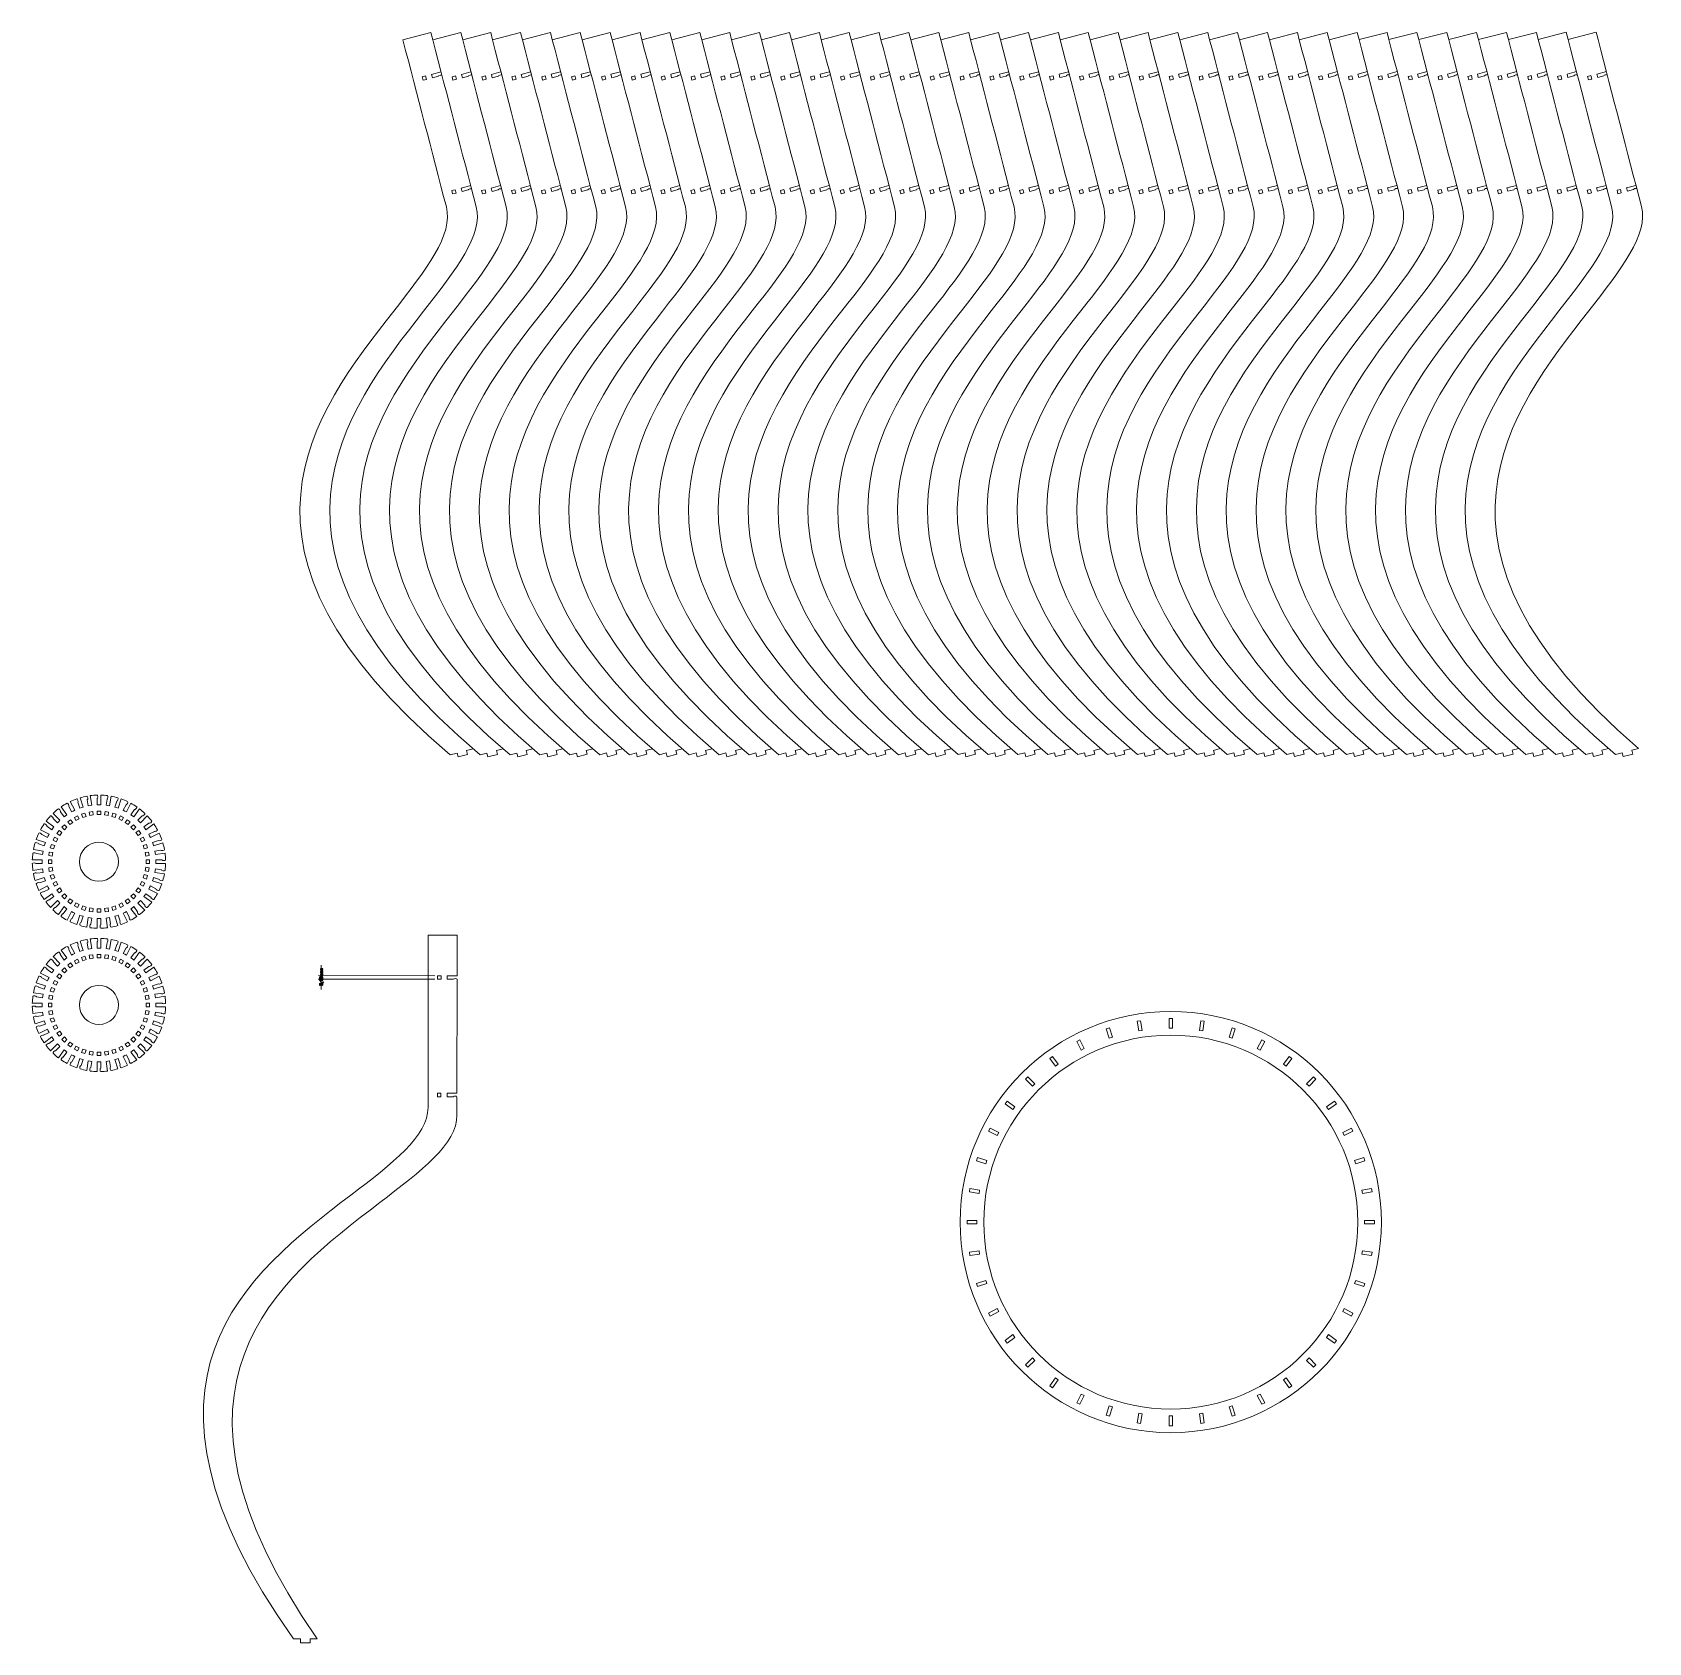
# Model space of a CAD drawing. Header units: millimetres. Extents: x -719 to 719, y -716 to 718.
import ezdxf

# ---------------------------------------------------------------- set-up
doc = ezdxf.new("R2010")
doc.units = ezdxf.units.MM
doc.header["$MEASUREMENT"] = 0
doc.layers.add('Layer 1', color=7, linetype='Continuous')

msp = doc.modelspace()

# ---------------------------------------------------------------- linework, layer by layer
at = {"layer": 'Layer 1', "color": 250, "lineweight": 9}
for points, knots in [([(-347.1002, 74.7224), (-563.6806, 257.0587), (-468.8123, 378.4124), (-397.4706, 469.6719), (-397.4706, 469.6719), (-397.4706, 469.6719), (-397.4706, 469.6719), (-397.4706, 469.6719), (-397.4706, 469.6719), (-368.7023, 506.4729), (-344.217, 537.7938), (-350.615, 562.373), (-350.615, 562.373), (-350.615, 562.373), (-350.615, 562.373), (-350.615, 562.373), (-350.615, 562.373), (-363.5154, 611.9169), (-376.4218, 661.459), (-389.2604, 711.0195)], [0, 0, 0, 0, 0.166666667, 0.166666667, 0.166666667, 0.166666667, 0.333333333, 0.333333333, 0.333333333, 0.333333333, 0.5, 0.5, 0.5, 0.5, 0.666666667, 0.666666667, 0.666666667, 0.666666667, 1, 1, 1, 1]), ([(-320.5104, 74.7302), (-537.0908, 257.0657), (-442.2225, 378.4193), (-370.8808, 469.6797), (-370.8808, 469.6797), (-370.8808, 469.6797), (-370.8808, 469.6797), (-370.8808, 469.6797), (-370.8808, 469.6797), (-342.1125, 506.4799), (-317.6272, 537.8007), (-324.0252, 562.38), (-324.0252, 562.38), (-324.0252, 562.38), (-324.0252, 562.38), (-324.0252, 562.38), (-324.0252, 562.38), (-336.9255, 611.9239), (-349.832, 661.4669), (-362.6706, 711.0264)], [0, 0, 0, 0, 0.166666667, 0.166666667, 0.166666667, 0.166666667, 0.333333333, 0.333333333, 0.333333333, 0.333333333, 0.5, 0.5, 0.5, 0.5, 0.666666667, 0.666666667, 0.666666667, 0.666666667, 1, 1, 1, 1]), ([(-293.9206, 74.7371), (-510.501, 257.0726), (-415.6336, 378.4263), (-344.291, 469.6867), (-344.291, 469.6867), (-344.291, 469.6867), (-344.291, 469.6867), (-344.291, 469.6867), (-344.291, 469.6867), (-315.5227, 506.4868), (-291.0374, 537.8077), (-297.4354, 562.3878), (-297.4354, 562.3878), (-297.4354, 562.3878), (-297.4354, 562.3878), (-297.4354, 562.3878), (-297.4354, 562.3878), (-310.3357, 611.9308), (-323.2422, 661.4738), (-336.0808, 711.0334)], [0, 0, 0, 0, 0.166666667, 0.166666667, 0.166666667, 0.166666667, 0.333333333, 0.333333333, 0.333333333, 0.333333333, 0.5, 0.5, 0.5, 0.5, 0.666666667, 0.666666667, 0.666666667, 0.666666667, 1, 1, 1, 1]), ([(-267.3308, 74.7441), (-483.9112, 257.0796), (-389.0438, 378.4341), (-317.702, 469.6936), (-317.702, 469.6936), (-317.702, 469.6936), (-317.702, 469.6936), (-317.702, 469.6936), (-317.702, 469.6936), (-288.9329, 506.4946), (-264.4484, 537.8146), (-270.8456, 562.3948), (-270.8456, 562.3948), (-270.8456, 562.3948), (-270.8456, 562.3948), (-270.8456, 562.3948), (-270.8456, 562.3948), (-283.7459, 611.9378), (-296.6524, 661.4808), (-309.491, 711.0403)], [0, 0, 0, 0, 0.166666667, 0.166666667, 0.166666667, 0.166666667, 0.333333333, 0.333333333, 0.333333333, 0.333333333, 0.5, 0.5, 0.5, 0.5, 0.666666667, 0.666666667, 0.666666667, 0.666666667, 1, 1, 1, 1]), ([(-240.7409, 74.7511), (-457.3222, 257.0865), (-362.454, 378.4411), (-291.1122, 469.7006), (-291.1122, 469.7006), (-291.1122, 469.7006), (-291.1122, 469.7006), (-291.1122, 469.7006), (-291.1122, 469.7006), (-262.343, 506.5016), (-237.8586, 537.8216), (-244.2557, 562.4017), (-244.2557, 562.4017), (-244.2557, 562.4017), (-244.2557, 562.4017), (-244.2557, 562.4017), (-244.2557, 562.4017), (-257.1561, 611.9456), (-270.0626, 661.4878), (-282.9011, 711.0473)], [0, 0, 0, 0, 0.166666667, 0.166666667, 0.166666667, 0.166666667, 0.333333333, 0.333333333, 0.333333333, 0.333333333, 0.5, 0.5, 0.5, 0.5, 0.666666667, 0.666666667, 0.666666667, 0.666666667, 1, 1, 1, 1]), ([(-214.152, 74.758), (-430.7324, 257.0944), (-335.8641, 378.4481), (-264.5224, 469.7076), (-264.5224, 469.7076), (-264.5224, 469.7076), (-264.5224, 469.7076), (-264.5224, 469.7076), (-264.5224, 469.7076), (-235.7532, 506.5086), (-211.2688, 537.8294), (-217.6659, 562.4087), (-217.6659, 562.4087), (-217.6659, 562.4087), (-217.6659, 562.4087), (-217.6659, 562.4087), (-217.6659, 562.4087), (-230.5663, 611.9526), (-243.4727, 661.4947), (-256.3113, 711.0543)], [0, 0, 0, 0, 0.166666667, 0.166666667, 0.166666667, 0.166666667, 0.333333333, 0.333333333, 0.333333333, 0.333333333, 0.5, 0.5, 0.5, 0.5, 0.666666667, 0.666666667, 0.666666667, 0.666666667, 1, 1, 1, 1]), ([(-187.5622, 74.765), (-404.1426, 257.1013), (-309.2743, 378.455), (-237.9326, 469.7154), (-237.9326, 469.7154), (-237.9326, 469.7154), (-237.9326, 469.7154), (-237.9326, 469.7154), (-237.9326, 469.7154), (-209.1634, 506.5155), (-184.679, 537.8364), (-191.0761, 562.4156), (-191.0761, 562.4156), (-191.0761, 562.4156), (-191.0761, 562.4156), (-191.0761, 562.4156), (-191.0761, 562.4156), (-203.9765, 611.9595), (-216.8829, 661.5017), (-229.7215, 711.0621)], [0, 0, 0, 0, 0.166666667, 0.166666667, 0.166666667, 0.166666667, 0.333333333, 0.333333333, 0.333333333, 0.333333333, 0.5, 0.5, 0.5, 0.5, 0.666666667, 0.666666667, 0.666666667, 0.666666667, 1, 1, 1, 1]), ([(-160.9724, 74.7719), (-377.5528, 257.1083), (-282.6845, 378.462), (-211.3428, 469.7224), (-211.3428, 469.7224), (-211.3428, 469.7224), (-211.3428, 469.7224), (-211.3428, 469.7224), (-211.3428, 469.7224), (-182.5736, 506.5225), (-158.0892, 537.8434), (-164.4872, 562.4226), (-164.4872, 562.4226), (-164.4872, 562.4226), (-164.4872, 562.4226), (-164.4872, 562.4226), (-164.4872, 562.4226), (-177.3867, 611.9665), (-190.2931, 661.5095), (-203.1317, 711.0691)], [0, 0, 0, 0, 0.166666667, 0.166666667, 0.166666667, 0.166666667, 0.333333333, 0.333333333, 0.333333333, 0.333333333, 0.5, 0.5, 0.5, 0.5, 0.666666667, 0.666666667, 0.666666667, 0.666666667, 1, 1, 1, 1]), ([(-134.3826, 74.7798), (-350.963, 257.1152), (-256.0947, 378.4689), (-184.753, 469.7293), (-184.753, 469.7293), (-184.753, 469.7293), (-184.753, 469.7293), (-184.753, 469.7293), (-184.753, 469.7293), (-155.9847, 506.5294), (-131.4994, 537.8503), (-137.8974, 562.4304), (-137.8974, 562.4304), (-137.8974, 562.4304), (-137.8974, 562.4304), (-137.8974, 562.4304), (-137.8974, 562.4304), (-150.7977, 611.9734), (-163.7042, 661.5165), (-176.5428, 711.076)], [0, 0, 0, 0, 0.166666667, 0.166666667, 0.166666667, 0.166666667, 0.333333333, 0.333333333, 0.333333333, 0.333333333, 0.5, 0.5, 0.5, 0.5, 0.666666667, 0.666666667, 0.666666667, 0.666666667, 1, 1, 1, 1]), ([(-107.7927, 74.7867), (-324.3732, 257.1222), (-229.5058, 378.4768), (-158.1631, 469.7363), (-158.1631, 469.7363), (-158.1631, 469.7363), (-158.1631, 469.7363), (-158.1631, 469.7363), (-158.1631, 469.7363), (-129.3949, 506.5373), (-104.9096, 537.8573), (-111.3075, 562.4374), (-111.3075, 562.4374), (-111.3075, 562.4374), (-111.3075, 562.4374), (-111.3075, 562.4374), (-111.3075, 562.4374), (-124.2079, 611.9804), (-137.1144, 661.5234), (-149.953, 711.083)], [0, 0, 0, 0, 0.166666667, 0.166666667, 0.166666667, 0.166666667, 0.333333333, 0.333333333, 0.333333333, 0.333333333, 0.5, 0.5, 0.5, 0.5, 0.666666667, 0.666666667, 0.666666667, 0.666666667, 1, 1, 1, 1]), ([(-81.2029, 74.7937), (-297.7834, 257.1292), (-202.9159, 378.4837), (-131.5733, 469.7432), (-131.5733, 469.7432), (-131.5733, 469.7432), (-131.5733, 469.7432), (-131.5733, 469.7432), (-131.5733, 469.7432), (-102.805, 506.5442), (-78.3198, 537.8651), (-84.7177, 562.4443), (-84.7177, 562.4443), (-84.7177, 562.4443), (-84.7177, 562.4443), (-84.7177, 562.4443), (-84.7177, 562.4443), (-97.6181, 611.9882), (-110.5245, 661.5304), (-123.3631, 711.0899)], [0, 0, 0, 0, 0.166666667, 0.166666667, 0.166666667, 0.166666667, 0.333333333, 0.333333333, 0.333333333, 0.333333333, 0.5, 0.5, 0.5, 0.5, 0.666666667, 0.666666667, 0.666666667, 0.666666667, 1, 1, 1, 1]), ([(-54.6131, 74.8007), (-271.1936, 257.137), (-176.3261, 378.4907), (-104.9835, 469.7502), (-104.9835, 469.7502), (-104.9835, 469.7502), (-104.9835, 469.7502), (-104.9835, 469.7502), (-104.9835, 469.7502), (-76.2152, 506.5512), (-51.7308, 537.8721), (-58.1279, 562.4513), (-58.1279, 562.4513), (-58.1279, 562.4513), (-58.1279, 562.4513), (-58.1279, 562.4513), (-58.1279, 562.4513), (-71.0283, 611.9952), (-83.9347, 661.5373), (-96.7733, 711.0969)], [0, 0, 0, 0, 0.166666667, 0.166666667, 0.166666667, 0.166666667, 0.333333333, 0.333333333, 0.333333333, 0.333333333, 0.5, 0.5, 0.5, 0.5, 0.666666667, 0.666666667, 0.666666667, 0.666666667, 1, 1, 1, 1]), ([(-28.0233, 74.8076), (-244.6046, 257.144), (-149.7363, 378.4976), (-78.3946, 469.758), (-78.3946, 469.758), (-78.3946, 469.758), (-78.3946, 469.758), (-78.3946, 469.758), (-78.3946, 469.758), (-49.6254, 506.5582), (-25.141, 537.879), (-31.5381, 562.4591), (-31.5381, 562.4591), (-31.5381, 562.4591), (-31.5381, 562.4591), (-31.5381, 562.4591), (-31.5381, 562.4591), (-44.4385, 612.0022), (-57.3449, 661.5452), (-70.1835, 711.1047)], [0, 0, 0, 0, 0.166666667, 0.166666667, 0.166666667, 0.166666667, 0.333333333, 0.333333333, 0.333333333, 0.333333333, 0.5, 0.5, 0.5, 0.5, 0.666666667, 0.666666667, 0.666666667, 0.666666667, 1, 1, 1, 1]), ([(-1.4344, 74.8154), (-218.0148, 257.1509), (-123.1465, 378.5046), (-51.8048, 469.765), (-51.8048, 469.765), (-51.8048, 469.765), (-51.8048, 469.765), (-51.8048, 469.765), (-51.8048, 469.765), (-23.0356, 506.5651), (1.4488, 537.886), (-4.9483, 562.4661), (-4.9483, 562.4661), (-4.9483, 562.4661), (-4.9483, 562.4661), (-4.9483, 562.4661), (-4.9483, 562.4661), (-17.8487, 612.0091), (-30.7551, 661.5521), (-43.5937, 711.1117)], [0, 0, 0, 0, 0.166666667, 0.166666667, 0.166666667, 0.166666667, 0.333333333, 0.333333333, 0.333333333, 0.333333333, 0.5, 0.5, 0.5, 0.5, 0.666666667, 0.666666667, 0.666666667, 0.666666667, 1, 1, 1, 1]), ([(25.1554, 74.8224), (-191.425, 257.1579), (-96.5567, 378.5116), (-25.215, 469.7719), (-25.215, 469.7719), (-25.215, 469.7719), (-25.215, 469.7719), (-25.215, 469.7719), (-25.215, 469.7719), (3.5542, 506.5729), (28.0386, 537.8929), (21.6415, 562.4731), (21.6415, 562.4731), (21.6415, 562.4731), (21.6415, 562.4731), (21.6415, 562.4731), (21.6415, 562.4731), (8.7403, 612.0161), (-4.1653, 661.5591), (-17.0039, 711.1186)], [0, 0, 0, 0, 0.166666667, 0.166666667, 0.166666667, 0.166666667, 0.333333333, 0.333333333, 0.333333333, 0.333333333, 0.5, 0.5, 0.5, 0.5, 0.666666667, 0.666666667, 0.666666667, 0.666666667, 1, 1, 1, 1]), ([(51.7453, 74.8294), (-164.8352, 257.1648), (-69.9669, 378.5194), (1.3749, 469.7789), (1.3749, 469.7789), (1.3749, 469.7789), (1.3749, 469.7789), (1.3749, 469.7789), (1.3749, 469.7789), (30.144, 506.5799), (54.6284, 537.8999), (48.2305, 562.48), (48.2305, 562.48), (48.2305, 562.48), (48.2305, 562.48), (48.2305, 562.48), (48.2305, 562.48), (35.3301, 612.0239), (22.4245, 661.5661), (9.5851, 711.1256)], [0, 0, 0, 0, 0.166666667, 0.166666667, 0.166666667, 0.166666667, 0.333333333, 0.333333333, 0.333333333, 0.333333333, 0.5, 0.5, 0.5, 0.5, 0.666666667, 0.666666667, 0.666666667, 0.666666667, 1, 1, 1, 1]), ([(78.3351, 74.8363), (-138.2454, 257.1727), (-43.3771, 378.5264), (27.9647, 469.7859), (27.9647, 469.7859), (27.9647, 469.7859), (27.9647, 469.7859), (27.9647, 469.7859), (27.9647, 469.7859), (56.733, 506.5869), (81.2182, 537.9077), (74.8203, 562.487), (74.8203, 562.487), (74.8203, 562.487), (74.8203, 562.487), (74.8203, 562.487), (74.8203, 562.487), (61.9199, 612.0309), (49.0135, 661.573), (36.1749, 711.1326)], [0, 0, 0, 0, 0.166666667, 0.166666667, 0.166666667, 0.166666667, 0.333333333, 0.333333333, 0.333333333, 0.333333333, 0.5, 0.5, 0.5, 0.5, 0.666666667, 0.666666667, 0.666666667, 0.666666667, 1, 1, 1, 1]), ([(104.9249, 74.8433), (-111.6555, 257.1796), (-16.7881, 378.5333), (54.5545, 469.7937), (54.5545, 469.7937), (54.5545, 469.7937), (54.5545, 469.7937), (54.5545, 469.7937), (54.5545, 469.7937), (83.3228, 506.5938), (107.8081, 537.9147), (101.4101, 562.4939), (101.4101, 562.4939), (101.4101, 562.4939), (101.4101, 562.4939), (101.4101, 562.4939), (101.4101, 562.4939), (88.5097, 612.0378), (75.6033, 661.5808), (62.7647, 711.1404)], [0, 0, 0, 0, 0.166666667, 0.166666667, 0.166666667, 0.166666667, 0.333333333, 0.333333333, 0.333333333, 0.333333333, 0.5, 0.5, 0.5, 0.5, 0.666666667, 0.666666667, 0.666666667, 0.666666667, 1, 1, 1, 1]), ([(131.5147, 74.8502), (-85.0657, 257.1866), (9.8017, 378.5403), (81.1443, 469.8007), (81.1443, 469.8007), (81.1443, 469.8007), (81.1443, 469.8007), (81.1443, 469.8007), (81.1443, 469.8007), (109.9126, 506.6008), (134.3979, 537.9217), (127.9999, 562.5018), (127.9999, 562.5018), (127.9999, 562.5018), (127.9999, 562.5018), (127.9999, 562.5018), (127.9999, 562.5018), (115.0995, 612.0448), (102.1931, 661.5878), (89.3545, 711.1474)], [0, 0, 0, 0, 0.166666667, 0.166666667, 0.166666667, 0.166666667, 0.333333333, 0.333333333, 0.333333333, 0.333333333, 0.5, 0.5, 0.5, 0.5, 0.666666667, 0.666666667, 0.666666667, 0.666666667, 1, 1, 1, 1]), ([(158.1045, 74.8581), (-58.4768, 257.1935), (36.3915, 378.5481), (107.7341, 469.8076), (107.7341, 469.8076), (107.7341, 469.8076), (107.7341, 469.8076), (107.7341, 469.8076), (107.7341, 469.8076), (136.5024, 506.6077), (160.9868, 537.9286), (154.5897, 562.5087), (154.5897, 562.5087), (154.5897, 562.5087), (154.5897, 562.5087), (154.5897, 562.5087), (154.5897, 562.5087), (141.6893, 612.0517), (128.7829, 661.5948), (115.9443, 711.1543)], [0, 0, 0, 0, 0.166666667, 0.166666667, 0.166666667, 0.166666667, 0.333333333, 0.333333333, 0.333333333, 0.333333333, 0.5, 0.5, 0.5, 0.5, 0.666666667, 0.666666667, 0.666666667, 0.666666667, 1, 1, 1, 1]), ([(184.6943, 74.865), (-31.887, 257.2005), (62.9813, 378.5551), (134.3231, 469.8146), (134.3231, 469.8146), (134.3231, 469.8146), (134.3231, 469.8146), (134.3231, 469.8146), (134.3231, 469.8146), (163.0922, 506.6156), (187.5766, 537.9356), (181.1795, 562.5157), (181.1795, 562.5157), (181.1795, 562.5157), (181.1795, 562.5157), (181.1795, 562.5157), (181.1795, 562.5157), (168.2792, 612.0587), (155.3727, 661.6017), (142.5341, 711.1613)], [0, 0, 0, 0, 0.166666667, 0.166666667, 0.166666667, 0.166666667, 0.333333333, 0.333333333, 0.333333333, 0.333333333, 0.5, 0.5, 0.5, 0.5, 0.666666667, 0.666666667, 0.666666667, 0.666666667, 1, 1, 1, 1]), ([(211.2841, 74.872), (-5.2972, 257.2075), (89.5711, 378.562), (160.9129, 469.8215), (160.9129, 469.8215), (160.9129, 469.8215), (160.9129, 469.8215), (160.9129, 469.8215), (160.9129, 469.8215), (189.682, 506.6225), (214.1664, 537.9425), (207.7693, 562.5226), (207.7693, 562.5226), (207.7693, 562.5226), (207.7693, 562.5226), (207.7693, 562.5226), (207.7693, 562.5226), (194.869, 612.0665), (181.9625, 661.6087), (169.1239, 711.1682)], [0, 0, 0, 0, 0.166666667, 0.166666667, 0.166666667, 0.166666667, 0.333333333, 0.333333333, 0.333333333, 0.333333333, 0.5, 0.5, 0.5, 0.5, 0.666666667, 0.666666667, 0.666666667, 0.666666667, 1, 1, 1, 1]), ([(237.8731, 74.879), (21.2926, 257.2153), (116.1609, 378.569), (187.5027, 469.8285), (187.5027, 469.8285), (187.5027, 469.8285), (187.5027, 469.8285), (187.5027, 469.8285), (187.5027, 469.8285), (216.2718, 506.6295), (240.7563, 537.9504), (234.3591, 562.5296), (234.3591, 562.5296), (234.3591, 562.5296), (234.3591, 562.5296), (234.3591, 562.5296), (234.3591, 562.5296), (221.4588, 612.0735), (208.5523, 661.6156), (195.7137, 711.1752)], [0, 0, 0, 0, 0.166666667, 0.166666667, 0.166666667, 0.166666667, 0.333333333, 0.333333333, 0.333333333, 0.333333333, 0.5, 0.5, 0.5, 0.5, 0.666666667, 0.666666667, 0.666666667, 0.666666667, 1, 1, 1, 1]), ([(264.4629, 74.8859), (47.8825, 257.2223), (142.7507, 378.5759), (214.0925, 469.8363), (214.0925, 469.8363), (214.0925, 469.8363), (214.0925, 469.8363), (214.0925, 469.8363), (214.0925, 469.8363), (242.8608, 506.6365), (267.3461, 537.9573), (260.9481, 562.5366), (260.9481, 562.5366), (260.9481, 562.5366), (260.9481, 562.5366), (260.9481, 562.5366), (260.9481, 562.5366), (248.0477, 612.0805), (235.1413, 661.6235), (222.3027, 711.183)], [0, 0, 0, 0, 0.166666667, 0.166666667, 0.166666667, 0.166666667, 0.333333333, 0.333333333, 0.333333333, 0.333333333, 0.5, 0.5, 0.5, 0.5, 0.666666667, 0.666666667, 0.666666667, 0.666666667, 1, 1, 1, 1]), ([(291.0527, 74.8937), (74.4723, 257.2292), (169.3397, 378.5829), (240.6823, 469.8433), (240.6823, 469.8433), (240.6823, 469.8433), (240.6823, 469.8433), (240.6823, 469.8433), (240.6823, 469.8433), (269.4506, 506.6434), (293.9359, 537.9643), (287.5379, 562.5444), (287.5379, 562.5444), (287.5379, 562.5444), (287.5379, 562.5444), (287.5379, 562.5444), (287.5379, 562.5444), (274.6375, 612.0874), (261.7311, 661.6304), (248.8925, 711.19)], [0, 0, 0, 0, 0.166666667, 0.166666667, 0.166666667, 0.166666667, 0.333333333, 0.333333333, 0.333333333, 0.333333333, 0.5, 0.5, 0.5, 0.5, 0.666666667, 0.666666667, 0.666666667, 0.666666667, 1, 1, 1, 1]), ([(317.6425, 74.9007), (101.0621, 257.2362), (195.9295, 378.5907), (267.2721, 469.8502), (267.2721, 469.8502), (267.2721, 469.8502), (267.2721, 469.8502), (267.2721, 469.8502), (267.2721, 469.8502), (296.0404, 506.6512), (320.5257, 537.9712), (314.1277, 562.5514), (314.1277, 562.5514), (314.1277, 562.5514), (314.1277, 562.5514), (314.1277, 562.5514), (314.1277, 562.5514), (301.2273, 612.0944), (288.3209, 661.6374), (275.4823, 711.1969)], [0, 0, 0, 0, 0.166666667, 0.166666667, 0.166666667, 0.166666667, 0.333333333, 0.333333333, 0.333333333, 0.333333333, 0.5, 0.5, 0.5, 0.5, 0.666666667, 0.666666667, 0.666666667, 0.666666667, 1, 1, 1, 1]), ([(344.2323, 74.9077), (127.6519, 257.244), (222.5193, 378.5977), (293.8619, 469.8572), (293.8619, 469.8572), (293.8619, 469.8572), (293.8619, 469.8572), (293.8619, 469.8572), (293.8619, 469.8572), (322.6302, 506.6582), (347.1146, 537.9782), (340.7175, 562.5583), (340.7175, 562.5583), (340.7175, 562.5583), (340.7175, 562.5583), (340.7175, 562.5583), (340.7175, 562.5583), (327.8172, 612.1013), (314.9107, 661.6444), (302.0721, 711.2039)], [0, 0, 0, 0, 0.166666667, 0.166666667, 0.166666667, 0.166666667, 0.333333333, 0.333333333, 0.333333333, 0.333333333, 0.5, 0.5, 0.5, 0.5, 0.666666667, 0.666666667, 0.666666667, 0.666666667, 1, 1, 1, 1]), ([(370.8221, 74.9146), (154.2408, 257.251), (249.1091, 378.6047), (320.4509, 469.8642), (320.4509, 469.8642), (320.4509, 469.8642), (320.4509, 469.8642), (320.4509, 469.8642), (320.4509, 469.8642), (349.22, 506.6652), (373.7044, 537.986), (367.3073, 562.5653), (367.3073, 562.5653), (367.3073, 562.5653), (367.3073, 562.5653), (367.3073, 562.5653), (367.3073, 562.5653), (354.407, 612.1092), (341.5005, 661.6513), (328.6619, 711.2109)], [0, 0, 0, 0, 0.166666667, 0.166666667, 0.166666667, 0.166666667, 0.333333333, 0.333333333, 0.333333333, 0.333333333, 0.5, 0.5, 0.5, 0.5, 0.666666667, 0.666666667, 0.666666667, 0.666666667, 1, 1, 1, 1]), ([(397.4119, 74.9216), (180.8306, 257.2579), (275.6989, 378.6116), (347.0407, 469.872), (347.0407, 469.872), (347.0407, 469.872), (347.0407, 469.872), (347.0407, 469.872), (347.0407, 469.872), (375.8098, 506.6721), (400.2943, 537.993), (393.8971, 562.5722), (393.8971, 562.5722), (393.8971, 562.5722), (393.8971, 562.5722), (393.8971, 562.5722), (393.8971, 562.5722), (380.9968, 612.1161), (368.0903, 661.6591), (355.2517, 711.2187)], [0, 0, 0, 0, 0.166666667, 0.166666667, 0.166666667, 0.166666667, 0.333333333, 0.333333333, 0.333333333, 0.333333333, 0.5, 0.5, 0.5, 0.5, 0.666666667, 0.666666667, 0.666666667, 0.666666667, 1, 1, 1, 1]), ([(424.0009, 74.9285), (207.4205, 257.2649), (302.2887, 378.6186), (373.6305, 469.879), (373.6305, 469.879), (373.6305, 469.879), (373.6305, 469.879), (373.6305, 469.879), (373.6305, 469.879), (402.3997, 506.6791), (426.8841, 538), (420.487, 562.5792), (420.487, 562.5792), (420.487, 562.5792), (420.487, 562.5792), (420.487, 562.5792), (420.487, 562.5792), (407.5866, 612.1231), (394.6801, 661.6661), (381.8416, 711.2257)], [0, 0, 0, 0, 0.166666667, 0.166666667, 0.166666667, 0.166666667, 0.333333333, 0.333333333, 0.333333333, 0.333333333, 0.5, 0.5, 0.5, 0.5, 0.666666667, 0.666666667, 0.666666667, 0.666666667, 1, 1, 1, 1]), ([(450.5907, 74.9364), (234.0103, 257.2718), (328.8786, 378.6264), (400.2203, 469.8859), (400.2203, 469.8859), (400.2203, 469.8859), (400.2203, 469.8859), (400.2203, 469.8859), (400.2203, 469.8859), (428.9895, 506.686), (453.4739, 538.0069), (447.0759, 562.587), (447.0759, 562.587), (447.0759, 562.587), (447.0759, 562.587), (447.0759, 562.587), (447.0759, 562.587), (434.1764, 612.13), (421.27, 661.6731), (408.4314, 711.2326)], [0, 0, 0, 0, 0.166666667, 0.166666667, 0.166666667, 0.166666667, 0.333333333, 0.333333333, 0.333333333, 0.333333333, 0.5, 0.5, 0.5, 0.5, 0.666666667, 0.666666667, 0.666666667, 0.666666667, 1, 1, 1, 1]), ([(477.1805, 74.9433), (260.6001, 257.2788), (355.4684, 378.6334), (426.8101, 469.8929), (426.8101, 469.8929), (426.8101, 469.8929), (426.8101, 469.8929), (426.8101, 469.8929), (426.8101, 469.8929), (455.5784, 506.6939), (480.0637, 538.0139), (473.6657, 562.594), (473.6657, 562.594), (473.6657, 562.594), (473.6657, 562.594), (473.6657, 562.594), (473.6657, 562.594), (460.7654, 612.137), (447.8589, 661.68), (435.0203, 711.2396)], [0, 0, 0, 0, 0.166666667, 0.166666667, 0.166666667, 0.166666667, 0.333333333, 0.333333333, 0.333333333, 0.333333333, 0.5, 0.5, 0.5, 0.5, 0.666666667, 0.666666667, 0.666666667, 0.666666667, 1, 1, 1, 1]), ([(503.7703, 74.9503), (287.1899, 257.2858), (382.0573, 378.6403), (453.3999, 469.8998), (453.3999, 469.8998), (453.3999, 469.8998), (453.3999, 469.8998), (453.3999, 469.8998), (453.3999, 469.8998), (482.1682, 506.7008), (506.6535, 538.0208), (500.2555, 562.6009), (500.2555, 562.6009), (500.2555, 562.6009), (500.2555, 562.6009), (500.2555, 562.6009), (500.2555, 562.6009), (487.3552, 612.1448), (474.4487, 661.687), (461.6101, 711.2465)], [0, 0, 0, 0, 0.166666667, 0.166666667, 0.166666667, 0.166666667, 0.333333333, 0.333333333, 0.333333333, 0.333333333, 0.5, 0.5, 0.5, 0.5, 0.666666667, 0.666666667, 0.666666667, 0.666666667, 1, 1, 1, 1]), ([(530.3601, 74.9573), (313.7797, 257.2936), (408.6471, 378.6473), (479.9897, 469.9068), (479.9897, 469.9068), (479.9897, 469.9068), (479.9897, 469.9068), (479.9897, 469.9068), (479.9897, 469.9068), (508.758, 506.7078), (533.2433, 538.0287), (526.8453, 562.6079), (526.8453, 562.6079), (526.8453, 562.6079), (526.8453, 562.6079), (526.8453, 562.6079), (526.8453, 562.6079), (513.945, 612.1518), (501.0385, 661.6939), (488.1999, 711.2544)], [0, 0, 0, 0, 0.166666667, 0.166666667, 0.166666667, 0.166666667, 0.333333333, 0.333333333, 0.333333333, 0.333333333, 0.5, 0.5, 0.5, 0.5, 0.666666667, 0.666666667, 0.666666667, 0.666666667, 1, 1, 1, 1]), ([(556.9499, 74.9642), (340.3695, 257.3006), (435.2369, 378.6542), (506.5796, 469.9146), (506.5796, 469.9146), (506.5796, 469.9146), (506.5796, 469.9146), (506.5796, 469.9146), (506.5796, 469.9146), (535.3478, 506.7148), (559.8323, 538.0356), (553.4351, 562.6149), (553.4351, 562.6149), (553.4351, 562.6149), (553.4351, 562.6149), (553.4351, 562.6149), (553.4351, 562.6149), (540.5348, 612.1588), (527.6283, 661.7018), (514.7897, 711.2613)], [0, 0, 0, 0, 0.166666667, 0.166666667, 0.166666667, 0.166666667, 0.333333333, 0.333333333, 0.333333333, 0.333333333, 0.5, 0.5, 0.5, 0.5, 0.666666667, 0.666666667, 0.666666667, 0.666666667, 1, 1, 1, 1]), ([(583.5389, 74.972), (366.9585, 257.3075), (461.8268, 378.6612), (533.1685, 469.9216), (533.1685, 469.9216), (533.1685, 469.9216), (533.1685, 469.9216), (533.1685, 469.9216), (533.1685, 469.9216), (561.9377, 506.7217), (586.4221, 538.0426), (580.025, 562.6227), (580.025, 562.6227), (580.025, 562.6227), (580.025, 562.6227), (580.025, 562.6227), (580.025, 562.6227), (567.1246, 612.1657), (554.2181, 661.7087), (541.3796, 711.2683)], [0, 0, 0, 0, 0.166666667, 0.166666667, 0.166666667, 0.166666667, 0.333333333, 0.333333333, 0.333333333, 0.333333333, 0.5, 0.5, 0.5, 0.5, 0.666666667, 0.666666667, 0.666666667, 0.666666667, 1, 1, 1, 1]), ([(610.1287, 74.979), (393.5483, 257.3145), (488.4166, 378.669), (559.7583, 469.9285), (559.7583, 469.9285), (559.7583, 469.9285), (559.7583, 469.9285), (559.7583, 469.9285), (559.7583, 469.9285), (588.5275, 506.7295), (613.0119, 538.0495), (606.6148, 562.6297), (606.6148, 562.6297), (606.6148, 562.6297), (606.6148, 562.6297), (606.6148, 562.6297), (606.6148, 562.6297), (593.7144, 612.1727), (580.808, 661.7157), (567.9694, 711.2752)], [0, 0, 0, 0, 0.166666667, 0.166666667, 0.166666667, 0.166666667, 0.333333333, 0.333333333, 0.333333333, 0.333333333, 0.5, 0.5, 0.5, 0.5, 0.666666667, 0.666666667, 0.666666667, 0.666666667, 1, 1, 1, 1]), ([(636.7185, 74.986), (420.1381, 257.3214), (515.0064, 378.676), (586.3481, 469.9355), (586.3481, 469.9355), (586.3481, 469.9355), (586.3481, 469.9355), (586.3481, 469.9355), (586.3481, 469.9355), (615.1173, 506.7365), (639.6017, 538.0565), (633.2046, 562.6366), (633.2046, 562.6366), (633.2046, 562.6366), (633.2046, 562.6366), (633.2046, 562.6366), (633.2046, 562.6366), (620.3034, 612.1805), (607.3978, 661.7227), (594.5592, 711.2822)], [0, 0, 0, 0, 0.166666667, 0.166666667, 0.166666667, 0.166666667, 0.333333333, 0.333333333, 0.333333333, 0.333333333, 0.5, 0.5, 0.5, 0.5, 0.666666667, 0.666666667, 0.666666667, 0.666666667, 1, 1, 1, 1]), ([(663.3083, 74.9929), (446.7279, 257.3284), (541.5962, 378.683), (612.9379, 469.9425), (612.9379, 469.9425), (612.9379, 469.9425), (612.9379, 469.9425), (612.9379, 469.9425), (612.9379, 469.9425), (641.7071, 506.7435), (666.1915, 538.0643), (659.7935, 562.6436), (659.7935, 562.6436), (659.7935, 562.6436), (659.7935, 562.6436), (659.7935, 562.6436), (659.7935, 562.6436), (646.8932, 612.1875), (633.9876, 661.7296), (621.149, 711.29)], [0, 0, 0, 0, 0.166666667, 0.166666667, 0.166666667, 0.166666667, 0.333333333, 0.333333333, 0.333333333, 0.333333333, 0.5, 0.5, 0.5, 0.5, 0.666666667, 0.666666667, 0.666666667, 0.666666667, 1, 1, 1, 1]), ([(689.8981, 74.9999), (473.3177, 257.3362), (568.186, 378.6899), (639.5277, 469.9503), (639.5277, 469.9503), (639.5277, 469.9503), (639.5277, 469.9503), (639.5277, 469.9503), (639.5277, 469.9503), (668.296, 506.7504), (692.7813, 538.0713), (686.3833, 562.6505), (686.3833, 562.6505), (686.3833, 562.6505), (686.3833, 562.6505), (686.3833, 562.6505), (686.3833, 562.6505), (673.483, 612.1944), (660.5765, 661.7374), (647.7379, 711.297)], [0, 0, 0, 0, 0.166666667, 0.166666667, 0.166666667, 0.166666667, 0.333333333, 0.333333333, 0.333333333, 0.333333333, 0.5, 0.5, 0.5, 0.5, 0.666666667, 0.666666667, 0.666666667, 0.666666667, 1, 1, 1, 1]), ([(710.2657, 80.3017), (501.7476, 259.6974), (595.4683, 379.5834), (666.1176, 469.9573), (666.1176, 469.9573), (666.1176, 469.9573), (666.1176, 469.9573), (666.1176, 469.9573), (666.1176, 469.9573), (694.8859, 506.7574), (719.3711, 538.0783), (712.9732, 562.6575), (712.9732, 562.6575), (712.9732, 562.6575), (712.9732, 562.6575), (712.9732, 562.6575), (712.9732, 562.6575), (700.0728, 612.2014), (687.1663, 661.7444), (674.3277, 711.304)], [0, 0, 0, 0, 0.166666667, 0.166666667, 0.166666667, 0.166666667, 0.333333333, 0.333333333, 0.333333333, 0.333333333, 0.5, 0.5, 0.5, 0.5, 0.666666667, 0.666666667, 0.666666667, 0.666666667, 1, 1, 1, 1]), ([(-369.0834, 678.9617), (-369.0834, 678.9617), (-372.1144, 678.1726), (-372.1144, 678.1726), (-372.1144, 678.1726), (-372.1144, 678.1726), (-372.1144, 678.1726), (-372.1144, 678.1726), (-372.1144, 678.1726), (-372.1144, 678.1726), (-371.3253, 675.1415), (-371.3253, 675.1415), (-371.3253, 675.1415), (-371.3253, 675.1415), (-371.3253, 675.1415), (-371.3253, 675.1415), (-371.3253, 675.1415), (-371.3253, 675.1415), (-368.2943, 675.9306), (-368.2943, 675.9306), (-368.2943, 675.9306), (-368.2943, 675.9306), (-368.2943, 675.9306), (-368.2943, 675.9306), (-368.2943, 675.9306), (-368.2943, 675.9306), (-369.0834, 678.9617), (-369.0834, 678.9617)], [0, 0, 0, 0, 0.125, 0.125, 0.125, 0.125, 0.25, 0.25, 0.25, 0.25, 0.375, 0.375, 0.375, 0.375, 0.5, 0.5, 0.5, 0.5, 0.625, 0.625, 0.625, 0.625, 0.75, 0.75, 0.75, 0.75, 1, 1, 1, 1]), ([(-355.2747, 682.5557), (-355.2747, 682.5557), (-363.6946, 680.3641), (-363.6946, 680.3641), (-363.6946, 680.3641), (-363.6946, 680.3641), (-363.6946, 680.3641), (-363.6946, 680.3641), (-363.6946, 680.3641), (-363.6946, 680.3641), (-362.9055, 677.3331), (-362.9055, 677.3331)], [0, 0, 0, 0, 0.25, 0.25, 0.25, 0.25, 0.5, 0.5, 0.5, 0.5, 1, 1, 1, 1]), ([(-357.5176, 678.7355), (-357.5941, 679.0313), (-356.9747, 679.4506), (-356.1412, 679.6673), (-356.1412, 679.6673), (-356.1412, 679.6673), (-356.1412, 679.6673), (-356.1412, 679.6673), (-356.1412, 679.6673), (-356.1412, 679.6673), (-356.1412, 679.6673), (-356.1412, 679.6673), (-356.1412, 679.6673), (-356.1412, 679.6673), (-356.1412, 679.6673), (-356.1412, 679.6673), (-356.1412, 679.6673), (-355.3078, 679.8848), (-354.5631, 679.8204), (-354.4865, 679.5246), (-354.4865, 679.5246), (-354.4865, 679.5246), (-354.4865, 679.5246), (-354.4865, 679.5246), (-354.4865, 679.5246), (-354.4865, 679.5246), (-354.4865, 679.5246), (-354.4865, 679.5246)], [0, 0, 0, 0, 0.125, 0.125, 0.125, 0.125, 0.25, 0.25, 0.25, 0.25, 0.375, 0.375, 0.375, 0.375, 0.5, 0.5, 0.5, 0.5, 0.625, 0.625, 0.625, 0.625, 0.75, 0.75, 0.75, 0.75, 1, 1, 1, 1]), ([(-342.4935, 678.9687), (-342.4935, 678.9687), (-345.5246, 678.1796), (-345.5246, 678.1796), (-345.5246, 678.1796), (-345.5246, 678.1796), (-345.5246, 678.1796), (-345.5246, 678.1796), (-345.5246, 678.1796), (-345.5246, 678.1796), (-344.7355, 675.1485), (-344.7355, 675.1485), (-344.7355, 675.1485), (-344.7355, 675.1485), (-344.7355, 675.1485), (-344.7355, 675.1485), (-344.7355, 675.1485), (-344.7355, 675.1485), (-341.7044, 675.9376), (-341.7044, 675.9376), (-341.7044, 675.9376), (-341.7044, 675.9376), (-341.7044, 675.9376), (-341.7044, 675.9376), (-341.7044, 675.9376), (-341.7044, 675.9376), (-342.4935, 678.9687), (-342.4935, 678.9687)], [0, 0, 0, 0, 0.125, 0.125, 0.125, 0.125, 0.25, 0.25, 0.25, 0.25, 0.375, 0.375, 0.375, 0.375, 0.5, 0.5, 0.5, 0.5, 0.625, 0.625, 0.625, 0.625, 0.75, 0.75, 0.75, 0.75, 1, 1, 1, 1]), ([(-328.6858, 682.5626), (-328.6858, 682.5626), (-337.1048, 680.3711), (-337.1048, 680.3711), (-337.1048, 680.3711), (-337.1048, 680.3711), (-337.1048, 680.3711), (-337.1048, 680.3711), (-337.1048, 680.3711), (-337.1048, 680.3711), (-336.3157, 677.34), (-336.3157, 677.34)], [0, 0, 0, 0, 0.25, 0.25, 0.25, 0.25, 0.5, 0.5, 0.5, 0.5, 1, 1, 1, 1]), ([(-330.9278, 678.7425), (-331.0043, 679.0383), (-330.3857, 679.4576), (-329.5523, 679.6742), (-329.5523, 679.6742), (-329.5523, 679.6742), (-329.5523, 679.6742), (-329.5523, 679.6742), (-329.5523, 679.6742), (-329.5523, 679.6742), (-329.5523, 679.6742), (-329.5523, 679.6742), (-329.5523, 679.6742), (-329.5523, 679.6742), (-329.5523, 679.6742), (-329.5523, 679.6742), (-329.5523, 679.6742), (-328.718, 679.8917), (-327.9732, 679.8274), (-327.8967, 679.5316), (-327.8967, 679.5316), (-327.8967, 679.5316), (-327.8967, 679.5316), (-327.8967, 679.5316), (-327.8967, 679.5316), (-327.8967, 679.5316), (-327.8967, 679.5316), (-327.8967, 679.5316)], [0, 0, 0, 0, 0.125, 0.125, 0.125, 0.125, 0.25, 0.25, 0.25, 0.25, 0.375, 0.375, 0.375, 0.375, 0.5, 0.5, 0.5, 0.5, 0.625, 0.625, 0.625, 0.625, 0.75, 0.75, 0.75, 0.75, 1, 1, 1, 1]), ([(-315.9037, 678.9756), (-315.9037, 678.9756), (-318.9348, 678.1874), (-318.9348, 678.1874), (-318.9348, 678.1874), (-318.9348, 678.1874), (-318.9348, 678.1874), (-318.9348, 678.1874), (-318.9348, 678.1874), (-318.9348, 678.1874), (-318.1457, 675.1563), (-318.1457, 675.1563), (-318.1457, 675.1563), (-318.1457, 675.1563), (-318.1457, 675.1563), (-318.1457, 675.1563), (-318.1457, 675.1563), (-318.1457, 675.1563), (-315.1146, 675.9445), (-315.1146, 675.9445), (-315.1146, 675.9445), (-315.1146, 675.9445), (-315.1146, 675.9445), (-315.1146, 675.9445), (-315.1146, 675.9445), (-315.1146, 675.9445), (-315.9037, 678.9756), (-315.9037, 678.9756)], [0, 0, 0, 0, 0.125, 0.125, 0.125, 0.125, 0.25, 0.25, 0.25, 0.25, 0.375, 0.375, 0.375, 0.375, 0.5, 0.5, 0.5, 0.5, 0.625, 0.625, 0.625, 0.625, 0.75, 0.75, 0.75, 0.75, 1, 1, 1, 1]), ([(-302.096, 682.5696), (-302.096, 682.5696), (-310.5149, 680.3781), (-310.5149, 680.3781), (-310.5149, 680.3781), (-310.5149, 680.3781), (-310.5149, 680.3781), (-310.5149, 680.3781), (-310.5149, 680.3781), (-310.5149, 680.3781), (-309.7259, 677.347), (-309.7259, 677.347)], [0, 0, 0, 0, 0.25, 0.25, 0.25, 0.25, 0.5, 0.5, 0.5, 0.5, 1, 1, 1, 1]), ([(-304.3379, 678.7503), (-304.4145, 679.0452), (-303.7959, 679.4646), (-302.9625, 679.6821), (-302.9625, 679.6821), (-302.9625, 679.6821), (-302.9625, 679.6821), (-302.9625, 679.6821), (-302.9625, 679.6821), (-302.9625, 679.6821), (-302.9625, 679.6821), (-302.9625, 679.6821), (-302.9625, 679.6821), (-302.9625, 679.6821), (-302.9625, 679.6821), (-302.9625, 679.6821), (-302.9625, 679.6821), (-302.129, 679.8987), (-301.3834, 679.8343), (-301.3069, 679.5385), (-301.3069, 679.5385), (-301.3069, 679.5385), (-301.3069, 679.5385), (-301.3069, 679.5385), (-301.3069, 679.5385), (-301.3069, 679.5385), (-301.3069, 679.5385), (-301.3069, 679.5385)], [0, 0, 0, 0, 0.125, 0.125, 0.125, 0.125, 0.25, 0.25, 0.25, 0.25, 0.375, 0.375, 0.375, 0.375, 0.5, 0.5, 0.5, 0.5, 0.625, 0.625, 0.625, 0.625, 0.75, 0.75, 0.75, 0.75, 1, 1, 1, 1]), ([(-289.3139, 678.9835), (-289.3139, 678.9835), (-292.345, 678.1944), (-292.345, 678.1944), (-292.345, 678.1944), (-292.345, 678.1944), (-292.345, 678.1944), (-292.345, 678.1944), (-292.345, 678.1944), (-292.345, 678.1944), (-291.5559, 675.1633), (-291.5559, 675.1633), (-291.5559, 675.1633), (-291.5559, 675.1633), (-291.5559, 675.1633), (-291.5559, 675.1633), (-291.5559, 675.1633), (-291.5559, 675.1633), (-288.5248, 675.9524), (-288.5248, 675.9524), (-288.5248, 675.9524), (-288.5248, 675.9524), (-288.5248, 675.9524), (-288.5248, 675.9524), (-288.5248, 675.9524), (-288.5248, 675.9524), (-289.3139, 678.9835), (-289.3139, 678.9835)], [0, 0, 0, 0, 0.125, 0.125, 0.125, 0.125, 0.25, 0.25, 0.25, 0.25, 0.375, 0.375, 0.375, 0.375, 0.5, 0.5, 0.5, 0.5, 0.625, 0.625, 0.625, 0.625, 0.75, 0.75, 0.75, 0.75, 1, 1, 1, 1]), ([(-275.5061, 682.5766), (-275.5061, 682.5766), (-283.9251, 680.3859), (-283.9251, 680.3859), (-283.9251, 680.3859), (-283.9251, 680.3859), (-283.9251, 680.3859), (-283.9251, 680.3859), (-283.9251, 680.3859), (-283.9251, 680.3859), (-283.1369, 677.3548), (-283.1369, 677.3548)], [0, 0, 0, 0, 0.25, 0.25, 0.25, 0.25, 0.5, 0.5, 0.5, 0.5, 1, 1, 1, 1]), ([(-277.7481, 678.7573), (-277.8247, 679.0522), (-277.2061, 679.4715), (-276.3727, 679.689), (-276.3727, 679.689), (-276.3727, 679.689), (-276.3727, 679.689), (-276.3727, 679.689), (-276.3727, 679.689), (-276.3727, 679.689), (-276.3727, 679.689), (-276.3727, 679.689), (-276.3727, 679.689), (-276.3727, 679.689), (-276.3727, 679.689), (-276.3727, 679.689), (-276.3727, 679.689), (-275.5392, 679.9057), (-274.7936, 679.8413), (-274.7171, 679.5455), (-274.7171, 679.5455), (-274.7171, 679.5455), (-274.7171, 679.5455), (-274.7171, 679.5455), (-274.7171, 679.5455), (-274.7171, 679.5455), (-274.7171, 679.5455), (-274.7171, 679.5455)], [0, 0, 0, 0, 0.125, 0.125, 0.125, 0.125, 0.25, 0.25, 0.25, 0.25, 0.375, 0.375, 0.375, 0.375, 0.5, 0.5, 0.5, 0.5, 0.625, 0.625, 0.625, 0.625, 0.75, 0.75, 0.75, 0.75, 1, 1, 1, 1]), ([(-262.7241, 678.9904), (-262.7241, 678.9904), (-265.7552, 678.2013), (-265.7552, 678.2013), (-265.7552, 678.2013), (-265.7552, 678.2013), (-265.7552, 678.2013), (-265.7552, 678.2013), (-265.7552, 678.2013), (-265.7552, 678.2013), (-264.9661, 675.1702), (-264.9661, 675.1702), (-264.9661, 675.1702), (-264.9661, 675.1702), (-264.9661, 675.1702), (-264.9661, 675.1702), (-264.9661, 675.1702), (-264.9661, 675.1702), (-261.935, 675.9593), (-261.935, 675.9593), (-261.935, 675.9593), (-261.935, 675.9593), (-261.935, 675.9593), (-261.935, 675.9593), (-261.935, 675.9593), (-261.935, 675.9593), (-262.7241, 678.9904), (-262.7241, 678.9904)], [0, 0, 0, 0, 0.125, 0.125, 0.125, 0.125, 0.25, 0.25, 0.25, 0.25, 0.375, 0.375, 0.375, 0.375, 0.5, 0.5, 0.5, 0.5, 0.625, 0.625, 0.625, 0.625, 0.75, 0.75, 0.75, 0.75, 1, 1, 1, 1]), ([(-248.9163, 682.5844), (-248.9163, 682.5844), (-257.3362, 680.3929), (-257.3362, 680.3929), (-257.3362, 680.3929), (-257.3362, 680.3929), (-257.3362, 680.3929), (-257.3362, 680.3929), (-257.3362, 680.3929), (-257.3362, 680.3929), (-256.5471, 677.3618), (-256.5471, 677.3618)], [0, 0, 0, 0, 0.25, 0.25, 0.25, 0.25, 0.5, 0.5, 0.5, 0.5, 1, 1, 1, 1]), ([(-251.1583, 678.7642), (-251.2358, 679.06), (-250.6163, 679.4794), (-249.7829, 679.696), (-249.7829, 679.696), (-249.7829, 679.696), (-249.7829, 679.696), (-249.7829, 679.696), (-249.7829, 679.696), (-249.7829, 679.696), (-249.7829, 679.696), (-249.7829, 679.696), (-249.7829, 679.696), (-249.7829, 679.696), (-249.7829, 679.696), (-249.7829, 679.696), (-249.7829, 679.696), (-248.9494, 679.9126), (-248.2047, 679.8482), (-248.1272, 679.5533), (-248.1272, 679.5533), (-248.1272, 679.5533), (-248.1272, 679.5533), (-248.1272, 679.5533), (-248.1272, 679.5533), (-248.1272, 679.5533), (-248.1272, 679.5533), (-248.1272, 679.5533)], [0, 0, 0, 0, 0.125, 0.125, 0.125, 0.125, 0.25, 0.25, 0.25, 0.25, 0.375, 0.375, 0.375, 0.375, 0.5, 0.5, 0.5, 0.5, 0.625, 0.625, 0.625, 0.625, 0.75, 0.75, 0.75, 0.75, 1, 1, 1, 1]), ([(-236.1343, 678.9974), (-236.1343, 678.9974), (-239.1654, 678.2083), (-239.1654, 678.2083), (-239.1654, 678.2083), (-239.1654, 678.2083), (-239.1654, 678.2083), (-239.1654, 678.2083), (-239.1654, 678.2083), (-239.1654, 678.2083), (-238.3763, 675.1772), (-238.3763, 675.1772), (-238.3763, 675.1772), (-238.3763, 675.1772), (-238.3763, 675.1772), (-238.3763, 675.1772), (-238.3763, 675.1772), (-238.3763, 675.1772), (-235.3461, 675.9663), (-235.3461, 675.9663), (-235.3461, 675.9663), (-235.3461, 675.9663), (-235.3461, 675.9663), (-235.3461, 675.9663), (-235.3461, 675.9663), (-235.3461, 675.9663), (-236.1343, 678.9974), (-236.1343, 678.9974)], [0, 0, 0, 0, 0.125, 0.125, 0.125, 0.125, 0.25, 0.25, 0.25, 0.25, 0.375, 0.375, 0.375, 0.375, 0.5, 0.5, 0.5, 0.5, 0.625, 0.625, 0.625, 0.625, 0.75, 0.75, 0.75, 0.75, 1, 1, 1, 1]), ([(-222.3265, 682.5913), (-222.3265, 682.5913), (-230.7464, 680.3998), (-230.7464, 680.3998), (-230.7464, 680.3998), (-230.7464, 680.3998), (-230.7464, 680.3998), (-230.7464, 680.3998), (-230.7464, 680.3998), (-230.7464, 680.3998), (-229.9573, 677.3687), (-229.9573, 677.3687)], [0, 0, 0, 0, 0.25, 0.25, 0.25, 0.25, 0.5, 0.5, 0.5, 0.5, 1, 1, 1, 1]), ([(-224.5685, 678.7712), (-224.6459, 679.067), (-224.0265, 679.4863), (-223.193, 679.7029), (-223.193, 679.7029), (-223.193, 679.7029), (-223.193, 679.7029), (-223.193, 679.7029), (-223.193, 679.7029), (-223.193, 679.7029), (-223.193, 679.7029), (-223.193, 679.7029), (-223.193, 679.7029), (-223.193, 679.7029), (-223.193, 679.7029), (-223.193, 679.7029), (-223.193, 679.7029), (-222.3596, 679.9196), (-221.6149, 679.8561), (-221.5374, 679.5603), (-221.5374, 679.5603), (-221.5374, 679.5603), (-221.5374, 679.5603), (-221.5374, 679.5603), (-221.5374, 679.5603), (-221.5374, 679.5603), (-221.5374, 679.5603), (-221.5374, 679.5603)], [0, 0, 0, 0, 0.125, 0.125, 0.125, 0.125, 0.25, 0.25, 0.25, 0.25, 0.375, 0.375, 0.375, 0.375, 0.5, 0.5, 0.5, 0.5, 0.625, 0.625, 0.625, 0.625, 0.75, 0.75, 0.75, 0.75, 1, 1, 1, 1]), ([(-209.5445, 679.0043), (-209.5445, 679.0043), (-212.5756, 678.2152), (-212.5756, 678.2152), (-212.5756, 678.2152), (-212.5756, 678.2152), (-212.5756, 678.2152), (-212.5756, 678.2152), (-212.5756, 678.2152), (-212.5756, 678.2152), (-211.7873, 675.1842), (-211.7873, 675.1842), (-211.7873, 675.1842), (-211.7873, 675.1842), (-211.7873, 675.1842), (-211.7873, 675.1842), (-211.7873, 675.1842), (-211.7873, 675.1842), (-208.7563, 675.9733), (-208.7563, 675.9733), (-208.7563, 675.9733), (-208.7563, 675.9733), (-208.7563, 675.9733), (-208.7563, 675.9733), (-208.7563, 675.9733), (-208.7563, 675.9733), (-209.5445, 679.0043), (-209.5445, 679.0043)], [0, 0, 0, 0, 0.125, 0.125, 0.125, 0.125, 0.25, 0.25, 0.25, 0.25, 0.375, 0.375, 0.375, 0.375, 0.5, 0.5, 0.5, 0.5, 0.625, 0.625, 0.625, 0.625, 0.75, 0.75, 0.75, 0.75, 1, 1, 1, 1]), ([(-195.7367, 682.5983), (-195.7367, 682.5983), (-204.1566, 680.4068), (-204.1566, 680.4068), (-204.1566, 680.4068), (-204.1566, 680.4068), (-204.1566, 680.4068), (-204.1566, 680.4068), (-204.1566, 680.4068), (-204.1566, 680.4068), (-203.3675, 677.3757), (-203.3675, 677.3757)], [0, 0, 0, 0, 0.25, 0.25, 0.25, 0.25, 0.5, 0.5, 0.5, 0.5, 1, 1, 1, 1]), ([(-197.9787, 678.7781), (-198.0561, 679.0739), (-197.4367, 679.4933), (-196.6032, 679.7099), (-196.6032, 679.7099), (-196.6032, 679.7099), (-196.6032, 679.7099), (-196.6032, 679.7099), (-196.6032, 679.7099), (-196.6032, 679.7099), (-196.6032, 679.7099), (-196.6032, 679.7099), (-196.6032, 679.7099), (-196.6032, 679.7099), (-196.6032, 679.7099), (-196.6032, 679.7099), (-196.6032, 679.7099), (-195.7698, 679.9274), (-195.025, 679.863), (-194.9476, 679.5672), (-194.9476, 679.5672), (-194.9476, 679.5672), (-194.9476, 679.5672), (-194.9476, 679.5672), (-194.9476, 679.5672), (-194.9476, 679.5672), (-194.9476, 679.5672), (-194.9476, 679.5672)], [0, 0, 0, 0, 0.125, 0.125, 0.125, 0.125, 0.25, 0.25, 0.25, 0.25, 0.375, 0.375, 0.375, 0.375, 0.5, 0.5, 0.5, 0.5, 0.625, 0.625, 0.625, 0.625, 0.75, 0.75, 0.75, 0.75, 1, 1, 1, 1]), ([(-182.9555, 679.0113), (-182.9555, 679.0113), (-185.9866, 678.2222), (-185.9866, 678.2222), (-185.9866, 678.2222), (-185.9866, 678.2222), (-185.9866, 678.2222), (-185.9866, 678.2222), (-185.9866, 678.2222), (-185.9866, 678.2222), (-185.1975, 675.192), (-185.1975, 675.192), (-185.1975, 675.192), (-185.1975, 675.192), (-185.1975, 675.192), (-185.1975, 675.192), (-185.1975, 675.192), (-185.1975, 675.192), (-182.1664, 675.9802), (-182.1664, 675.9802), (-182.1664, 675.9802), (-182.1664, 675.9802), (-182.1664, 675.9802), (-182.1664, 675.9802), (-182.1664, 675.9802), (-182.1664, 675.9802), (-182.9555, 679.0113), (-182.9555, 679.0113)], [0, 0, 0, 0, 0.125, 0.125, 0.125, 0.125, 0.25, 0.25, 0.25, 0.25, 0.375, 0.375, 0.375, 0.375, 0.5, 0.5, 0.5, 0.5, 0.625, 0.625, 0.625, 0.625, 0.75, 0.75, 0.75, 0.75, 1, 1, 1, 1]), ([(-169.1469, 682.6053), (-169.1469, 682.6053), (-177.5668, 680.4137), (-177.5668, 680.4137), (-177.5668, 680.4137), (-177.5668, 680.4137), (-177.5668, 680.4137), (-177.5668, 680.4137), (-177.5668, 680.4137), (-177.5668, 680.4137), (-176.7777, 677.3827), (-176.7777, 677.3827)], [0, 0, 0, 0, 0.25, 0.25, 0.25, 0.25, 0.5, 0.5, 0.5, 0.5, 1, 1, 1, 1]), ([(-171.3898, 678.7851), (-171.4663, 679.0809), (-170.8469, 679.5002), (-170.0134, 679.7177), (-170.0134, 679.7177), (-170.0134, 679.7177), (-170.0134, 679.7177), (-170.0134, 679.7177), (-170.0134, 679.7177), (-170.0134, 679.7177), (-170.0134, 679.7177), (-170.0134, 679.7177), (-170.0134, 679.7177), (-170.0134, 679.7177), (-170.0134, 679.7177), (-170.0134, 679.7177), (-170.0134, 679.7177), (-169.18, 679.9344), (-168.4352, 679.87), (-168.3587, 679.5742), (-168.3587, 679.5742), (-168.3587, 679.5742), (-168.3587, 679.5742), (-168.3587, 679.5742), (-168.3587, 679.5742), (-168.3587, 679.5742), (-168.3587, 679.5742), (-168.3587, 679.5742)], [0, 0, 0, 0, 0.125, 0.125, 0.125, 0.125, 0.25, 0.25, 0.25, 0.25, 0.375, 0.375, 0.375, 0.375, 0.5, 0.5, 0.5, 0.5, 0.625, 0.625, 0.625, 0.625, 0.75, 0.75, 0.75, 0.75, 1, 1, 1, 1]), ([(-156.3657, 679.0183), (-156.3657, 679.0183), (-159.3968, 678.23), (-159.3968, 678.23), (-159.3968, 678.23), (-159.3968, 678.23), (-159.3968, 678.23), (-159.3968, 678.23), (-159.3968, 678.23), (-159.3968, 678.23), (-158.6077, 675.199), (-158.6077, 675.199), (-158.6077, 675.199), (-158.6077, 675.199), (-158.6077, 675.199), (-158.6077, 675.199), (-158.6077, 675.199), (-158.6077, 675.199), (-155.5766, 675.9872), (-155.5766, 675.9872), (-155.5766, 675.9872), (-155.5766, 675.9872), (-155.5766, 675.9872), (-155.5766, 675.9872), (-155.5766, 675.9872), (-155.5766, 675.9872), (-156.3657, 679.0183), (-156.3657, 679.0183)], [0, 0, 0, 0, 0.125, 0.125, 0.125, 0.125, 0.25, 0.25, 0.25, 0.25, 0.375, 0.375, 0.375, 0.375, 0.5, 0.5, 0.5, 0.5, 0.625, 0.625, 0.625, 0.625, 0.75, 0.75, 0.75, 0.75, 1, 1, 1, 1]), ([(-142.5571, 682.6122), (-142.5571, 682.6122), (-150.9769, 680.4207), (-150.9769, 680.4207), (-150.9769, 680.4207), (-150.9769, 680.4207), (-150.9769, 680.4207), (-150.9769, 680.4207), (-150.9769, 680.4207), (-150.9769, 680.4207), (-150.1879, 677.3905), (-150.1879, 677.3905)], [0, 0, 0, 0, 0.25, 0.25, 0.25, 0.25, 0.5, 0.5, 0.5, 0.5, 1, 1, 1, 1]), ([(-144.7999, 678.7929), (-144.8765, 679.0879), (-144.2579, 679.5072), (-143.4245, 679.7247), (-143.4245, 679.7247), (-143.4245, 679.7247), (-143.4245, 679.7247), (-143.4245, 679.7247), (-143.4245, 679.7247), (-143.4245, 679.7247), (-143.4245, 679.7247), (-143.4245, 679.7247), (-143.4245, 679.7247), (-143.4245, 679.7247), (-143.4245, 679.7247), (-143.4245, 679.7247), (-143.4245, 679.7247), (-142.5901, 679.9413), (-141.8454, 679.8769), (-141.7689, 679.5811), (-141.7689, 679.5811), (-141.7689, 679.5811), (-141.7689, 679.5811), (-141.7689, 679.5811), (-141.7689, 679.5811), (-141.7689, 679.5811), (-141.7689, 679.5811), (-141.7689, 679.5811)], [0, 0, 0, 0, 0.125, 0.125, 0.125, 0.125, 0.25, 0.25, 0.25, 0.25, 0.375, 0.375, 0.375, 0.375, 0.5, 0.5, 0.5, 0.5, 0.625, 0.625, 0.625, 0.625, 0.75, 0.75, 0.75, 0.75, 1, 1, 1, 1]), ([(-129.7759, 679.0261), (-129.7759, 679.0261), (-132.807, 678.237), (-132.807, 678.237), (-132.807, 678.237), (-132.807, 678.237), (-132.807, 678.237), (-132.807, 678.237), (-132.807, 678.237), (-132.807, 678.237), (-132.0179, 675.2059), (-132.0179, 675.2059), (-132.0179, 675.2059), (-132.0179, 675.2059), (-132.0179, 675.2059), (-132.0179, 675.2059), (-132.0179, 675.2059), (-132.0179, 675.2059), (-128.9868, 675.995), (-128.9868, 675.995), (-128.9868, 675.995), (-128.9868, 675.995), (-128.9868, 675.995), (-128.9868, 675.995), (-128.9868, 675.995), (-128.9868, 675.995), (-129.7759, 679.0261), (-129.7759, 679.0261)], [0, 0, 0, 0, 0.125, 0.125, 0.125, 0.125, 0.25, 0.25, 0.25, 0.25, 0.375, 0.375, 0.375, 0.375, 0.5, 0.5, 0.5, 0.5, 0.625, 0.625, 0.625, 0.625, 0.75, 0.75, 0.75, 0.75, 1, 1, 1, 1]), ([(-115.9681, 682.6201), (-115.9681, 682.6201), (-124.3871, 680.4285), (-124.3871, 680.4285), (-124.3871, 680.4285), (-124.3871, 680.4285), (-124.3871, 680.4285), (-124.3871, 680.4285), (-124.3871, 680.4285), (-124.3871, 680.4285), (-123.598, 677.3974), (-123.598, 677.3974)], [0, 0, 0, 0, 0.25, 0.25, 0.25, 0.25, 0.5, 0.5, 0.5, 0.5, 1, 1, 1, 1]), ([(-118.2101, 678.7999), (-118.2867, 679.0948), (-117.6681, 679.515), (-116.8347, 679.7317), (-116.8347, 679.7317), (-116.8347, 679.7317), (-116.8347, 679.7317), (-116.8347, 679.7317), (-116.8347, 679.7317), (-116.8347, 679.7317), (-116.8347, 679.7317), (-116.8347, 679.7317), (-116.8347, 679.7317), (-116.8347, 679.7317), (-116.8347, 679.7317), (-116.8347, 679.7317), (-116.8347, 679.7317), (-116.0003, 679.9483), (-115.2556, 679.8839), (-115.179, 679.589), (-115.179, 679.589), (-115.179, 679.589), (-115.179, 679.589), (-115.179, 679.589), (-115.179, 679.589), (-115.179, 679.589), (-115.179, 679.589), (-115.179, 679.589)], [0, 0, 0, 0, 0.125, 0.125, 0.125, 0.125, 0.25, 0.25, 0.25, 0.25, 0.375, 0.375, 0.375, 0.375, 0.5, 0.5, 0.5, 0.5, 0.625, 0.625, 0.625, 0.625, 0.75, 0.75, 0.75, 0.75, 1, 1, 1, 1]), ([(-103.1861, 679.033), (-103.1861, 679.033), (-106.2172, 678.244), (-106.2172, 678.244), (-106.2172, 678.244), (-106.2172, 678.244), (-106.2172, 678.244), (-106.2172, 678.244), (-106.2172, 678.244), (-106.2172, 678.244), (-105.4281, 675.2129), (-105.4281, 675.2129), (-105.4281, 675.2129), (-105.4281, 675.2129), (-105.4281, 675.2129), (-105.4281, 675.2129), (-105.4281, 675.2129), (-105.4281, 675.2129), (-102.397, 676.002), (-102.397, 676.002), (-102.397, 676.002), (-102.397, 676.002), (-102.397, 676.002), (-102.397, 676.002), (-102.397, 676.002), (-102.397, 676.002), (-103.1861, 679.033), (-103.1861, 679.033)], [0, 0, 0, 0, 0.125, 0.125, 0.125, 0.125, 0.25, 0.25, 0.25, 0.25, 0.375, 0.375, 0.375, 0.375, 0.5, 0.5, 0.5, 0.5, 0.625, 0.625, 0.625, 0.625, 0.75, 0.75, 0.75, 0.75, 1, 1, 1, 1]), ([(-89.3783, 682.627), (-89.3783, 682.627), (-97.7973, 680.4355), (-97.7973, 680.4355), (-97.7973, 680.4355), (-97.7973, 680.4355), (-97.7973, 680.4355), (-97.7973, 680.4355), (-97.7973, 680.4355), (-97.7973, 680.4355), (-97.0091, 677.4044), (-97.0091, 677.4044)], [0, 0, 0, 0, 0.25, 0.25, 0.25, 0.25, 0.5, 0.5, 0.5, 0.5, 1, 1, 1, 1]), ([(-91.6203, 678.8068), (-91.6969, 679.1026), (-91.0783, 679.522), (-90.2448, 679.7386), (-90.2448, 679.7386), (-90.2448, 679.7386), (-90.2448, 679.7386), (-90.2448, 679.7386), (-90.2448, 679.7386), (-90.2448, 679.7386), (-90.2448, 679.7386), (-90.2448, 679.7386), (-90.2448, 679.7386), (-90.2448, 679.7386), (-90.2448, 679.7386), (-90.2448, 679.7386), (-90.2448, 679.7386), (-89.4114, 679.9552), (-88.6658, 679.8909), (-88.5892, 679.5959), (-88.5892, 679.5959), (-88.5892, 679.5959), (-88.5892, 679.5959), (-88.5892, 679.5959), (-88.5892, 679.5959), (-88.5892, 679.5959), (-88.5892, 679.5959), (-88.5892, 679.5959)], [0, 0, 0, 0, 0.125, 0.125, 0.125, 0.125, 0.25, 0.25, 0.25, 0.25, 0.375, 0.375, 0.375, 0.375, 0.5, 0.5, 0.5, 0.5, 0.625, 0.625, 0.625, 0.625, 0.75, 0.75, 0.75, 0.75, 1, 1, 1, 1]), ([(-76.5963, 679.04), (-76.5963, 679.04), (-79.6274, 678.2509), (-79.6274, 678.2509), (-79.6274, 678.2509), (-79.6274, 678.2509), (-79.6274, 678.2509), (-79.6274, 678.2509), (-79.6274, 678.2509), (-79.6274, 678.2509), (-78.8383, 675.2198), (-78.8383, 675.2198), (-78.8383, 675.2198), (-78.8383, 675.2198), (-78.8383, 675.2198), (-78.8383, 675.2198), (-78.8383, 675.2198), (-78.8383, 675.2198), (-75.8072, 676.0089), (-75.8072, 676.0089), (-75.8072, 676.0089), (-75.8072, 676.0089), (-75.8072, 676.0089), (-75.8072, 676.0089), (-75.8072, 676.0089), (-75.8072, 676.0089), (-76.5963, 679.04), (-76.5963, 679.04)], [0, 0, 0, 0, 0.125, 0.125, 0.125, 0.125, 0.25, 0.25, 0.25, 0.25, 0.375, 0.375, 0.375, 0.375, 0.5, 0.5, 0.5, 0.5, 0.625, 0.625, 0.625, 0.625, 0.75, 0.75, 0.75, 0.75, 1, 1, 1, 1]), ([(-62.7885, 682.634), (-62.7885, 682.634), (-71.2075, 680.4424), (-71.2075, 680.4424), (-71.2075, 680.4424), (-71.2075, 680.4424), (-71.2075, 680.4424), (-71.2075, 680.4424), (-71.2075, 680.4424), (-71.2075, 680.4424), (-70.4193, 677.4114), (-70.4193, 677.4114)], [0, 0, 0, 0, 0.25, 0.25, 0.25, 0.25, 0.5, 0.5, 0.5, 0.5, 1, 1, 1, 1]), ([(-65.0305, 678.8138), (-65.1071, 679.1096), (-64.4885, 679.5289), (-63.655, 679.7456), (-63.655, 679.7456), (-63.655, 679.7456), (-63.655, 679.7456), (-63.655, 679.7456), (-63.655, 679.7456), (-63.655, 679.7456), (-63.655, 679.7456), (-63.655, 679.7456), (-63.655, 679.7456), (-63.655, 679.7456), (-63.655, 679.7456), (-63.655, 679.7456), (-63.655, 679.7456), (-62.8216, 679.9631), (-62.076, 679.8987), (-61.9994, 679.6029), (-61.9994, 679.6029), (-61.9994, 679.6029), (-61.9994, 679.6029), (-61.9994, 679.6029), (-61.9994, 679.6029), (-61.9994, 679.6029), (-61.9994, 679.6029), (-61.9994, 679.6029)], [0, 0, 0, 0, 0.125, 0.125, 0.125, 0.125, 0.25, 0.25, 0.25, 0.25, 0.375, 0.375, 0.375, 0.375, 0.5, 0.5, 0.5, 0.5, 0.625, 0.625, 0.625, 0.625, 0.75, 0.75, 0.75, 0.75, 1, 1, 1, 1]), ([(-50.0065, 679.047), (-50.0065, 679.047), (-53.0376, 678.2579), (-53.0376, 678.2579), (-53.0376, 678.2579), (-53.0376, 678.2579), (-53.0376, 678.2579), (-53.0376, 678.2579), (-53.0376, 678.2579), (-53.0376, 678.2579), (-52.2485, 675.2268), (-52.2485, 675.2268), (-52.2485, 675.2268), (-52.2485, 675.2268), (-52.2485, 675.2268), (-52.2485, 675.2268), (-52.2485, 675.2268), (-52.2485, 675.2268), (-49.2174, 676.0159), (-49.2174, 676.0159), (-49.2174, 676.0159), (-49.2174, 676.0159), (-49.2174, 676.0159), (-49.2174, 676.0159), (-49.2174, 676.0159), (-49.2174, 676.0159), (-50.0065, 679.047), (-50.0065, 679.047)], [0, 0, 0, 0, 0.125, 0.125, 0.125, 0.125, 0.25, 0.25, 0.25, 0.25, 0.375, 0.375, 0.375, 0.375, 0.5, 0.5, 0.5, 0.5, 0.625, 0.625, 0.625, 0.625, 0.75, 0.75, 0.75, 0.75, 1, 1, 1, 1]), ([(-36.1987, 682.6409), (-36.1987, 682.6409), (-44.6186, 680.4494), (-44.6186, 680.4494), (-44.6186, 680.4494), (-44.6186, 680.4494), (-44.6186, 680.4494), (-44.6186, 680.4494), (-44.6186, 680.4494), (-44.6186, 680.4494), (-43.8295, 677.4183), (-43.8295, 677.4183)], [0, 0, 0, 0, 0.25, 0.25, 0.25, 0.25, 0.5, 0.5, 0.5, 0.5, 1, 1, 1, 1]), ([(-38.4407, 678.8208), (-38.5173, 679.1166), (-37.8987, 679.5359), (-37.0652, 679.7525), (-37.0652, 679.7525), (-37.0652, 679.7525), (-37.0652, 679.7525), (-37.0652, 679.7525), (-37.0652, 679.7525), (-37.0652, 679.7525), (-37.0652, 679.7525), (-37.0652, 679.7525), (-37.0652, 679.7525), (-37.0652, 679.7525), (-37.0652, 679.7525), (-37.0652, 679.7525), (-37.0652, 679.7525), (-36.2318, 679.97), (-35.487, 679.9057), (-35.4096, 679.6099), (-35.4096, 679.6099), (-35.4096, 679.6099), (-35.4096, 679.6099), (-35.4096, 679.6099), (-35.4096, 679.6099), (-35.4096, 679.6099), (-35.4096, 679.6099), (-35.4096, 679.6099)], [0, 0, 0, 0, 0.125, 0.125, 0.125, 0.125, 0.25, 0.25, 0.25, 0.25, 0.375, 0.375, 0.375, 0.375, 0.5, 0.5, 0.5, 0.5, 0.625, 0.625, 0.625, 0.625, 0.75, 0.75, 0.75, 0.75, 1, 1, 1, 1]), ([(-23.4167, 679.0539), (-23.4167, 679.0539), (-26.4477, 678.2657), (-26.4477, 678.2657), (-26.4477, 678.2657), (-26.4477, 678.2657), (-26.4477, 678.2657), (-26.4477, 678.2657), (-26.4477, 678.2657), (-26.4477, 678.2657), (-25.6595, 675.2346), (-25.6595, 675.2346), (-25.6595, 675.2346), (-25.6595, 675.2346), (-25.6595, 675.2346), (-25.6595, 675.2346), (-25.6595, 675.2346), (-25.6595, 675.2346), (-22.6284, 676.0228), (-22.6284, 676.0228), (-22.6284, 676.0228), (-22.6284, 676.0228), (-22.6284, 676.0228), (-22.6284, 676.0228), (-22.6284, 676.0228), (-22.6284, 676.0228), (-23.4167, 679.0539), (-23.4167, 679.0539)], [0, 0, 0, 0, 0.125, 0.125, 0.125, 0.125, 0.25, 0.25, 0.25, 0.25, 0.375, 0.375, 0.375, 0.375, 0.5, 0.5, 0.5, 0.5, 0.625, 0.625, 0.625, 0.625, 0.75, 0.75, 0.75, 0.75, 1, 1, 1, 1]), ([(-9.6089, 682.6479), (-9.6089, 682.6479), (-18.0288, 680.4564), (-18.0288, 680.4564), (-18.0288, 680.4564), (-18.0288, 680.4564), (-18.0288, 680.4564), (-18.0288, 680.4564), (-18.0288, 680.4564), (-18.0288, 680.4564), (-17.2397, 677.4253), (-17.2397, 677.4253)], [0, 0, 0, 0, 0.25, 0.25, 0.25, 0.25, 0.5, 0.5, 0.5, 0.5, 1, 1, 1, 1]), ([(-11.8509, 678.8286), (-11.9283, 679.1235), (-11.3089, 679.5429), (-10.4754, 679.7604), (-10.4754, 679.7604), (-10.4754, 679.7604), (-10.4754, 679.7604), (-10.4754, 679.7604), (-10.4754, 679.7604), (-10.4754, 679.7604), (-10.4754, 679.7604), (-10.4754, 679.7604), (-10.4754, 679.7604), (-10.4754, 679.7604), (-10.4754, 679.7604), (-10.4754, 679.7604), (-10.4754, 679.7604), (-9.642, 679.977), (-8.8972, 679.9126), (-8.8198, 679.6168), (-8.8198, 679.6168), (-8.8198, 679.6168), (-8.8198, 679.6168), (-8.8198, 679.6168), (-8.8198, 679.6168), (-8.8198, 679.6168), (-8.8198, 679.6168), (-8.8198, 679.6168)], [0, 0, 0, 0, 0.125, 0.125, 0.125, 0.125, 0.25, 0.25, 0.25, 0.25, 0.375, 0.375, 0.375, 0.375, 0.5, 0.5, 0.5, 0.5, 0.625, 0.625, 0.625, 0.625, 0.75, 0.75, 0.75, 0.75, 1, 1, 1, 1]), ([(3.1732, 679.0618), (3.1732, 679.0618), (0.1421, 678.2727), (0.1421, 678.2727), (0.1421, 678.2727), (0.1421, 678.2727), (0.1421, 678.2727), (0.1421, 678.2727), (0.1421, 678.2727), (0.1421, 678.2727), (0.9303, 675.2416), (0.9303, 675.2416), (0.9303, 675.2416), (0.9303, 675.2416), (0.9303, 675.2416), (0.9303, 675.2416), (0.9303, 675.2416), (0.9303, 675.2416), (3.9614, 676.0307), (3.9614, 676.0307), (3.9614, 676.0307), (3.9614, 676.0307), (3.9614, 676.0307), (3.9614, 676.0307), (3.9614, 676.0307), (3.9614, 676.0307), (3.1732, 679.0618), (3.1732, 679.0618)], [0, 0, 0, 0, 0.125, 0.125, 0.125, 0.125, 0.25, 0.25, 0.25, 0.25, 0.375, 0.375, 0.375, 0.375, 0.5, 0.5, 0.5, 0.5, 0.625, 0.625, 0.625, 0.625, 0.75, 0.75, 0.75, 0.75, 1, 1, 1, 1]), ([(16.9809, 682.6549), (16.9809, 682.6549), (8.5611, 680.4633), (8.5611, 680.4633), (8.5611, 680.4633), (8.5611, 680.4633), (8.5611, 680.4633), (8.5611, 680.4633), (8.5611, 680.4633), (8.5611, 680.4633), (9.3502, 677.4331), (9.3502, 677.4331)], [0, 0, 0, 0, 0.25, 0.25, 0.25, 0.25, 0.5, 0.5, 0.5, 0.5, 1, 1, 1, 1]), ([(14.7389, 678.8356), (14.6615, 679.1305), (15.2809, 679.5498), (16.1144, 679.7673), (16.1144, 679.7673), (16.1144, 679.7673), (16.1144, 679.7673), (16.1144, 679.7673), (16.1144, 679.7673), (16.1144, 679.7673), (16.1144, 679.7673), (16.1144, 679.7673), (16.1144, 679.7673), (16.1144, 679.7673), (16.1144, 679.7673), (16.1144, 679.7673), (16.1144, 679.7673), (16.9479, 679.984), (17.6926, 679.9196), (17.77, 679.6238), (17.77, 679.6238), (17.77, 679.6238), (17.77, 679.6238), (17.77, 679.6238), (17.77, 679.6238), (17.77, 679.6238), (17.77, 679.6238), (17.77, 679.6238)], [0, 0, 0, 0, 0.125, 0.125, 0.125, 0.125, 0.25, 0.25, 0.25, 0.25, 0.375, 0.375, 0.375, 0.375, 0.5, 0.5, 0.5, 0.5, 0.625, 0.625, 0.625, 0.625, 0.75, 0.75, 0.75, 0.75, 1, 1, 1, 1]), ([(29.7621, 679.0687), (29.7621, 679.0687), (26.731, 678.2796), (26.731, 678.2796), (26.731, 678.2796), (26.731, 678.2796), (26.731, 678.2796), (26.731, 678.2796), (26.731, 678.2796), (26.731, 678.2796), (27.5201, 675.2485), (27.5201, 675.2485), (27.5201, 675.2485), (27.5201, 675.2485), (27.5201, 675.2485), (27.5201, 675.2485), (27.5201, 675.2485), (27.5201, 675.2485), (30.5512, 676.0376), (30.5512, 676.0376), (30.5512, 676.0376), (30.5512, 676.0376), (30.5512, 676.0376), (30.5512, 676.0376), (30.5512, 676.0376), (30.5512, 676.0376), (29.7621, 679.0687), (29.7621, 679.0687)], [0, 0, 0, 0, 0.125, 0.125, 0.125, 0.125, 0.25, 0.25, 0.25, 0.25, 0.375, 0.375, 0.375, 0.375, 0.5, 0.5, 0.5, 0.5, 0.625, 0.625, 0.625, 0.625, 0.75, 0.75, 0.75, 0.75, 1, 1, 1, 1]), ([(43.5707, 682.6627), (43.5707, 682.6627), (35.1509, 680.4712), (35.1509, 680.4712), (35.1509, 680.4712), (35.1509, 680.4712), (35.1509, 680.4712), (35.1509, 680.4712), (35.1509, 680.4712), (35.1509, 680.4712), (35.94, 677.4401), (35.94, 677.4401)], [0, 0, 0, 0, 0.25, 0.25, 0.25, 0.25, 0.5, 0.5, 0.5, 0.5, 1, 1, 1, 1]), ([(41.3279, 678.8425), (41.2513, 679.1383), (41.8708, 679.5568), (42.7042, 679.7743), (42.7042, 679.7743), (42.7042, 679.7743), (42.7042, 679.7743), (42.7042, 679.7743), (42.7042, 679.7743), (42.7042, 679.7743), (42.7042, 679.7743), (42.7042, 679.7743), (42.7042, 679.7743), (42.7042, 679.7743), (42.7042, 679.7743), (42.7042, 679.7743), (42.7042, 679.7743), (43.5377, 679.9909), (44.2824, 679.9274), (44.359, 679.6316), (44.359, 679.6316), (44.359, 679.6316), (44.359, 679.6316), (44.359, 679.6316), (44.359, 679.6316), (44.359, 679.6316), (44.359, 679.6316), (44.359, 679.6316)], [0, 0, 0, 0, 0.125, 0.125, 0.125, 0.125, 0.25, 0.25, 0.25, 0.25, 0.375, 0.375, 0.375, 0.375, 0.5, 0.5, 0.5, 0.5, 0.625, 0.625, 0.625, 0.625, 0.75, 0.75, 0.75, 0.75, 1, 1, 1, 1]), ([(56.3519, 679.0757), (56.3519, 679.0757), (53.3208, 678.2866), (53.3208, 678.2866), (53.3208, 678.2866), (53.3208, 678.2866), (53.3208, 678.2866), (53.3208, 678.2866), (53.3208, 678.2866), (53.3208, 678.2866), (54.1099, 675.2555), (54.1099, 675.2555), (54.1099, 675.2555), (54.1099, 675.2555), (54.1099, 675.2555), (54.1099, 675.2555), (54.1099, 675.2555), (54.1099, 675.2555), (57.141, 676.0446), (57.141, 676.0446), (57.141, 676.0446), (57.141, 676.0446), (57.141, 676.0446), (57.141, 676.0446), (57.141, 676.0446), (57.141, 676.0446), (56.3519, 679.0757), (56.3519, 679.0757)], [0, 0, 0, 0, 0.125, 0.125, 0.125, 0.125, 0.25, 0.25, 0.25, 0.25, 0.375, 0.375, 0.375, 0.375, 0.5, 0.5, 0.5, 0.5, 0.625, 0.625, 0.625, 0.625, 0.75, 0.75, 0.75, 0.75, 1, 1, 1, 1]), ([(70.1597, 682.6696), (70.1597, 682.6696), (61.7407, 680.4781), (61.7407, 680.4781), (61.7407, 680.4781), (61.7407, 680.4781), (61.7407, 680.4781), (61.7407, 680.4781), (61.7407, 680.4781), (61.7407, 680.4781), (62.5298, 677.447), (62.5298, 677.447)], [0, 0, 0, 0, 0.25, 0.25, 0.25, 0.25, 0.5, 0.5, 0.5, 0.5, 1, 1, 1, 1]), ([(67.9177, 678.8495), (67.8411, 679.1453), (68.4606, 679.5646), (69.294, 679.7812), (69.294, 679.7812), (69.294, 679.7812), (69.294, 679.7812), (69.294, 679.7812), (69.294, 679.7812), (69.294, 679.7812), (69.294, 679.7812), (69.294, 679.7812), (69.294, 679.7812), (69.294, 679.7812), (69.294, 679.7812), (69.294, 679.7812), (69.294, 679.7812), (70.1275, 679.9987), (70.8722, 679.9344), (70.9488, 679.6386), (70.9488, 679.6386), (70.9488, 679.6386), (70.9488, 679.6386), (70.9488, 679.6386), (70.9488, 679.6386), (70.9488, 679.6386), (70.9488, 679.6386), (70.9488, 679.6386)], [0, 0, 0, 0, 0.125, 0.125, 0.125, 0.125, 0.25, 0.25, 0.25, 0.25, 0.375, 0.375, 0.375, 0.375, 0.5, 0.5, 0.5, 0.5, 0.625, 0.625, 0.625, 0.625, 0.75, 0.75, 0.75, 0.75, 1, 1, 1, 1]), ([(82.9417, 679.0826), (82.9417, 679.0826), (79.9106, 678.2935), (79.9106, 678.2935), (79.9106, 678.2935), (79.9106, 678.2935), (79.9106, 678.2935), (79.9106, 678.2935), (79.9106, 678.2935), (79.9106, 678.2935), (80.6997, 675.2625), (80.6997, 675.2625), (80.6997, 675.2625), (80.6997, 675.2625), (80.6997, 675.2625), (80.6997, 675.2625), (80.6997, 675.2625), (80.6997, 675.2625), (83.7308, 676.0516), (83.7308, 676.0516), (83.7308, 676.0516), (83.7308, 676.0516), (83.7308, 676.0516), (83.7308, 676.0516), (83.7308, 676.0516), (83.7308, 676.0516), (82.9417, 679.0826), (82.9417, 679.0826)], [0, 0, 0, 0, 0.125, 0.125, 0.125, 0.125, 0.25, 0.25, 0.25, 0.25, 0.375, 0.375, 0.375, 0.375, 0.5, 0.5, 0.5, 0.5, 0.625, 0.625, 0.625, 0.625, 0.75, 0.75, 0.75, 0.75, 1, 1, 1, 1]), ([(96.7495, 682.6766), (96.7495, 682.6766), (88.3305, 680.4851), (88.3305, 680.4851), (88.3305, 680.4851), (88.3305, 680.4851), (88.3305, 680.4851), (88.3305, 680.4851), (88.3305, 680.4851), (88.3305, 680.4851), (89.1196, 677.454), (89.1196, 677.454)], [0, 0, 0, 0, 0.25, 0.25, 0.25, 0.25, 0.5, 0.5, 0.5, 0.5, 1, 1, 1, 1]), ([(94.5075, 678.8564), (94.4309, 679.1522), (95.0495, 679.5716), (95.883, 679.7882), (95.883, 679.7882), (95.883, 679.7882), (95.883, 679.7882), (95.883, 679.7882), (95.883, 679.7882), (95.883, 679.7882), (95.883, 679.7882), (95.883, 679.7882), (95.883, 679.7882), (95.883, 679.7882), (95.883, 679.7882), (95.883, 679.7882), (95.883, 679.7882), (96.7164, 680.0057), (97.462, 679.9413), (97.5386, 679.6455), (97.5386, 679.6455), (97.5386, 679.6455), (97.5386, 679.6455), (97.5386, 679.6455), (97.5386, 679.6455), (97.5386, 679.6455), (97.5386, 679.6455), (97.5386, 679.6455)], [0, 0, 0, 0, 0.125, 0.125, 0.125, 0.125, 0.25, 0.25, 0.25, 0.25, 0.375, 0.375, 0.375, 0.375, 0.5, 0.5, 0.5, 0.5, 0.625, 0.625, 0.625, 0.625, 0.75, 0.75, 0.75, 0.75, 1, 1, 1, 1]), ([(109.5315, 679.0896), (109.5315, 679.0896), (106.5004, 678.3005), (106.5004, 678.3005), (106.5004, 678.3005), (106.5004, 678.3005), (106.5004, 678.3005), (106.5004, 678.3005), (106.5004, 678.3005), (106.5004, 678.3005), (107.2895, 675.2703), (107.2895, 675.2703), (107.2895, 675.2703), (107.2895, 675.2703), (107.2895, 675.2703), (107.2895, 675.2703), (107.2895, 675.2703), (107.2895, 675.2703), (110.3206, 676.0585), (110.3206, 676.0585), (110.3206, 676.0585), (110.3206, 676.0585), (110.3206, 676.0585), (110.3206, 676.0585), (110.3206, 676.0585), (110.3206, 676.0585), (109.5315, 679.0896), (109.5315, 679.0896)], [0, 0, 0, 0, 0.125, 0.125, 0.125, 0.125, 0.25, 0.25, 0.25, 0.25, 0.375, 0.375, 0.375, 0.375, 0.5, 0.5, 0.5, 0.5, 0.625, 0.625, 0.625, 0.625, 0.75, 0.75, 0.75, 0.75, 1, 1, 1, 1]), ([(123.3393, 682.6836), (123.3393, 682.6836), (114.9203, 680.492), (114.9203, 680.492), (114.9203, 680.492), (114.9203, 680.492), (114.9203, 680.492), (114.9203, 680.492), (114.9203, 680.492), (114.9203, 680.492), (115.7085, 677.461), (115.7085, 677.461)], [0, 0, 0, 0, 0.25, 0.25, 0.25, 0.25, 0.5, 0.5, 0.5, 0.5, 1, 1, 1, 1]), ([(121.0973, 678.8634), (121.0208, 679.1592), (121.6393, 679.5785), (122.4728, 679.796), (122.4728, 679.796), (122.4728, 679.796), (122.4728, 679.796), (122.4728, 679.796), (122.4728, 679.796), (122.4728, 679.796), (122.4728, 679.796), (122.4728, 679.796), (122.4728, 679.796), (122.4728, 679.796), (122.4728, 679.796), (122.4728, 679.796), (122.4728, 679.796), (123.3062, 680.0127), (124.0518, 679.9483), (124.1284, 679.6525), (124.1284, 679.6525), (124.1284, 679.6525), (124.1284, 679.6525), (124.1284, 679.6525), (124.1284, 679.6525), (124.1284, 679.6525), (124.1284, 679.6525), (124.1284, 679.6525)], [0, 0, 0, 0, 0.125, 0.125, 0.125, 0.125, 0.25, 0.25, 0.25, 0.25, 0.375, 0.375, 0.375, 0.375, 0.5, 0.5, 0.5, 0.5, 0.625, 0.625, 0.625, 0.625, 0.75, 0.75, 0.75, 0.75, 1, 1, 1, 1]), ([(136.1213, 679.0966), (136.1213, 679.0966), (133.0903, 678.3083), (133.0903, 678.3083), (133.0903, 678.3083), (133.0903, 678.3083), (133.0903, 678.3083), (133.0903, 678.3083), (133.0903, 678.3083), (133.0903, 678.3083), (133.8794, 675.2773), (133.8794, 675.2773), (133.8794, 675.2773), (133.8794, 675.2773), (133.8794, 675.2773), (133.8794, 675.2773), (133.8794, 675.2773), (133.8794, 675.2773), (136.9104, 676.0655), (136.9104, 676.0655), (136.9104, 676.0655), (136.9104, 676.0655), (136.9104, 676.0655), (136.9104, 676.0655), (136.9104, 676.0655), (136.9104, 676.0655), (136.1213, 679.0966), (136.1213, 679.0966)], [0, 0, 0, 0, 0.125, 0.125, 0.125, 0.125, 0.25, 0.25, 0.25, 0.25, 0.375, 0.375, 0.375, 0.375, 0.5, 0.5, 0.5, 0.5, 0.625, 0.625, 0.625, 0.625, 0.75, 0.75, 0.75, 0.75, 1, 1, 1, 1]), ([(149.9291, 682.6905), (149.9291, 682.6905), (141.5101, 680.499), (141.5101, 680.499), (141.5101, 680.499), (141.5101, 680.499), (141.5101, 680.499), (141.5101, 680.499), (141.5101, 680.499), (141.5101, 680.499), (142.2983, 677.4688), (142.2983, 677.4688)], [0, 0, 0, 0, 0.25, 0.25, 0.25, 0.25, 0.5, 0.5, 0.5, 0.5, 1, 1, 1, 1]), ([(147.6871, 678.8712), (147.6106, 679.1662), (148.2291, 679.5855), (149.0626, 679.803), (149.0626, 679.803), (149.0626, 679.803), (149.0626, 679.803), (149.0626, 679.803), (149.0626, 679.803), (149.0626, 679.803), (149.0626, 679.803), (149.0626, 679.803), (149.0626, 679.803), (149.0626, 679.803), (149.0626, 679.803), (149.0626, 679.803), (149.0626, 679.803), (149.8961, 680.0196), (150.6408, 679.9552), (150.7182, 679.6603), (150.7182, 679.6603), (150.7182, 679.6603), (150.7182, 679.6603), (150.7182, 679.6603), (150.7182, 679.6603), (150.7182, 679.6603), (150.7182, 679.6603), (150.7182, 679.6603)], [0, 0, 0, 0, 0.125, 0.125, 0.125, 0.125, 0.25, 0.25, 0.25, 0.25, 0.375, 0.375, 0.375, 0.375, 0.5, 0.5, 0.5, 0.5, 0.625, 0.625, 0.625, 0.625, 0.75, 0.75, 0.75, 0.75, 1, 1, 1, 1]), ([(162.7112, 679.1044), (162.7112, 679.1044), (159.6801, 678.3153), (159.6801, 678.3153), (159.6801, 678.3153), (159.6801, 678.3153), (159.6801, 678.3153), (159.6801, 678.3153), (159.6801, 678.3153), (159.6801, 678.3153), (160.4692, 675.2842), (160.4692, 675.2842), (160.4692, 675.2842), (160.4692, 675.2842), (160.4692, 675.2842), (160.4692, 675.2842), (160.4692, 675.2842), (160.4692, 675.2842), (163.4994, 676.0733), (163.4994, 676.0733), (163.4994, 676.0733), (163.4994, 676.0733), (163.4994, 676.0733), (163.4994, 676.0733), (163.4994, 676.0733), (163.4994, 676.0733), (162.7112, 679.1044), (162.7112, 679.1044)], [0, 0, 0, 0, 0.125, 0.125, 0.125, 0.125, 0.25, 0.25, 0.25, 0.25, 0.375, 0.375, 0.375, 0.375, 0.5, 0.5, 0.5, 0.5, 0.625, 0.625, 0.625, 0.625, 0.75, 0.75, 0.75, 0.75, 1, 1, 1, 1]), ([(176.5189, 682.6975), (176.5189, 682.6975), (168.0991, 680.5068), (168.0991, 680.5068), (168.0991, 680.5068), (168.0991, 680.5068), (168.0991, 680.5068), (168.0991, 680.5068), (168.0991, 680.5068), (168.0991, 680.5068), (168.8882, 677.4757), (168.8882, 677.4757)], [0, 0, 0, 0, 0.25, 0.25, 0.25, 0.25, 0.5, 0.5, 0.5, 0.5, 1, 1, 1, 1]), ([(174.2769, 678.8782), (174.1995, 679.1731), (174.8189, 679.5933), (175.6524, 679.81), (175.6524, 679.81), (175.6524, 679.81), (175.6524, 679.81), (175.6524, 679.81), (175.6524, 679.81), (175.6524, 679.81), (175.6524, 679.81), (175.6524, 679.81), (175.6524, 679.81), (175.6524, 679.81), (175.6524, 679.81), (175.6524, 679.81), (175.6524, 679.81), (176.4859, 680.0266), (177.2306, 679.9622), (177.308, 679.6673), (177.308, 679.6673), (177.308, 679.6673), (177.308, 679.6673), (177.308, 679.6673), (177.308, 679.6673), (177.308, 679.6673), (177.308, 679.6673), (177.308, 679.6673)], [0, 0, 0, 0, 0.125, 0.125, 0.125, 0.125, 0.25, 0.25, 0.25, 0.25, 0.375, 0.375, 0.375, 0.375, 0.5, 0.5, 0.5, 0.5, 0.625, 0.625, 0.625, 0.625, 0.75, 0.75, 0.75, 0.75, 1, 1, 1, 1]), ([(189.3001, 679.1113), (189.3001, 679.1113), (186.2699, 678.3223), (186.2699, 678.3223), (186.2699, 678.3223), (186.2699, 678.3223), (186.2699, 678.3223), (186.2699, 678.3223), (186.2699, 678.3223), (186.2699, 678.3223), (187.0581, 675.2912), (187.0581, 675.2912), (187.0581, 675.2912), (187.0581, 675.2912), (187.0581, 675.2912), (187.0581, 675.2912), (187.0581, 675.2912), (187.0581, 675.2912), (190.0892, 676.0803), (190.0892, 676.0803), (190.0892, 676.0803), (190.0892, 676.0803), (190.0892, 676.0803), (190.0892, 676.0803), (190.0892, 676.0803), (190.0892, 676.0803), (189.3001, 679.1113), (189.3001, 679.1113)], [0, 0, 0, 0, 0.125, 0.125, 0.125, 0.125, 0.25, 0.25, 0.25, 0.25, 0.375, 0.375, 0.375, 0.375, 0.5, 0.5, 0.5, 0.5, 0.625, 0.625, 0.625, 0.625, 0.75, 0.75, 0.75, 0.75, 1, 1, 1, 1]), ([(203.1087, 682.7053), (203.1087, 682.7053), (194.6889, 680.5138), (194.6889, 680.5138), (194.6889, 680.5138), (194.6889, 680.5138), (194.6889, 680.5138), (194.6889, 680.5138), (194.6889, 680.5138), (194.6889, 680.5138), (195.478, 677.4827), (195.478, 677.4827)], [0, 0, 0, 0, 0.25, 0.25, 0.25, 0.25, 0.5, 0.5, 0.5, 0.5, 1, 1, 1, 1]), ([(200.8667, 678.8851), (200.7893, 679.1809), (201.4088, 679.6003), (202.2422, 679.8169), (202.2422, 679.8169), (202.2422, 679.8169), (202.2422, 679.8169), (202.2422, 679.8169), (202.2422, 679.8169), (202.2422, 679.8169), (202.2422, 679.8169), (202.2422, 679.8169), (202.2422, 679.8169), (202.2422, 679.8169), (202.2422, 679.8169), (202.2422, 679.8169), (202.2422, 679.8169), (203.0757, 680.0335), (203.8204, 679.9692), (203.8978, 679.6742), (203.8978, 679.6742), (203.8978, 679.6742), (203.8978, 679.6742), (203.8978, 679.6742), (203.8978, 679.6742), (203.8978, 679.6742), (203.8978, 679.6742), (203.8978, 679.6742)], [0, 0, 0, 0, 0.125, 0.125, 0.125, 0.125, 0.25, 0.25, 0.25, 0.25, 0.375, 0.375, 0.375, 0.375, 0.5, 0.5, 0.5, 0.5, 0.625, 0.625, 0.625, 0.625, 0.75, 0.75, 0.75, 0.75, 1, 1, 1, 1]), ([(215.8899, 679.1183), (215.8899, 679.1183), (212.8597, 678.3292), (212.8597, 678.3292), (212.8597, 678.3292), (212.8597, 678.3292), (212.8597, 678.3292), (212.8597, 678.3292), (212.8597, 678.3292), (212.8597, 678.3292), (213.6479, 675.2981), (213.6479, 675.2981), (213.6479, 675.2981), (213.6479, 675.2981), (213.6479, 675.2981), (213.6479, 675.2981), (213.6479, 675.2981), (213.6479, 675.2981), (216.679, 676.0872), (216.679, 676.0872), (216.679, 676.0872), (216.679, 676.0872), (216.679, 676.0872), (216.679, 676.0872), (216.679, 676.0872), (216.679, 676.0872), (215.8899, 679.1183), (215.8899, 679.1183)], [0, 0, 0, 0, 0.125, 0.125, 0.125, 0.125, 0.25, 0.25, 0.25, 0.25, 0.375, 0.375, 0.375, 0.375, 0.5, 0.5, 0.5, 0.5, 0.625, 0.625, 0.625, 0.625, 0.75, 0.75, 0.75, 0.75, 1, 1, 1, 1]), ([(229.6986, 682.7123), (229.6986, 682.7123), (221.2787, 680.5207), (221.2787, 680.5207), (221.2787, 680.5207), (221.2787, 680.5207), (221.2787, 680.5207), (221.2787, 680.5207), (221.2787, 680.5207), (221.2787, 680.5207), (222.0678, 677.4897), (222.0678, 677.4897)], [0, 0, 0, 0, 0.25, 0.25, 0.25, 0.25, 0.5, 0.5, 0.5, 0.5, 1, 1, 1, 1]), ([(227.4566, 678.8921), (227.3791, 679.1879), (227.9986, 679.6072), (228.832, 679.8239), (228.832, 679.8239), (228.832, 679.8239), (228.832, 679.8239), (228.832, 679.8239), (228.832, 679.8239), (228.832, 679.8239), (228.832, 679.8239), (228.832, 679.8239), (228.832, 679.8239), (228.832, 679.8239), (228.832, 679.8239), (228.832, 679.8239), (228.832, 679.8239), (229.6655, 680.0414), (230.4102, 679.977), (230.4868, 679.6812), (230.4868, 679.6812), (230.4868, 679.6812), (230.4868, 679.6812), (230.4868, 679.6812), (230.4868, 679.6812), (230.4868, 679.6812), (230.4868, 679.6812), (230.4868, 679.6812)], [0, 0, 0, 0, 0.125, 0.125, 0.125, 0.125, 0.25, 0.25, 0.25, 0.25, 0.375, 0.375, 0.375, 0.375, 0.5, 0.5, 0.5, 0.5, 0.625, 0.625, 0.625, 0.625, 0.75, 0.75, 0.75, 0.75, 1, 1, 1, 1]), ([(242.4797, 679.1253), (242.4797, 679.1253), (239.4486, 678.3362), (239.4486, 678.3362), (239.4486, 678.3362), (239.4486, 678.3362), (239.4486, 678.3362), (239.4486, 678.3362), (239.4486, 678.3362), (239.4486, 678.3362), (240.2377, 675.3051), (240.2377, 675.3051), (240.2377, 675.3051), (240.2377, 675.3051), (240.2377, 675.3051), (240.2377, 675.3051), (240.2377, 675.3051), (240.2377, 675.3051), (243.2688, 676.0942), (243.2688, 676.0942), (243.2688, 676.0942), (243.2688, 676.0942), (243.2688, 676.0942), (243.2688, 676.0942), (243.2688, 676.0942), (243.2688, 676.0942), (242.4797, 679.1253), (242.4797, 679.1253)], [0, 0, 0, 0, 0.125, 0.125, 0.125, 0.125, 0.25, 0.25, 0.25, 0.25, 0.375, 0.375, 0.375, 0.375, 0.5, 0.5, 0.5, 0.5, 0.625, 0.625, 0.625, 0.625, 0.75, 0.75, 0.75, 0.75, 1, 1, 1, 1]), ([(256.2884, 682.7192), (256.2884, 682.7192), (247.8685, 680.5277), (247.8685, 680.5277), (247.8685, 680.5277), (247.8685, 680.5277), (247.8685, 680.5277), (247.8685, 680.5277), (247.8685, 680.5277), (247.8685, 680.5277), (248.6576, 677.4966), (248.6576, 677.4966)], [0, 0, 0, 0, 0.25, 0.25, 0.25, 0.25, 0.5, 0.5, 0.5, 0.5, 1, 1, 1, 1]), ([(254.0455, 678.8991), (253.9689, 679.1949), (254.5884, 679.6142), (255.4218, 679.8308), (255.4218, 679.8308), (255.4218, 679.8308), (255.4218, 679.8308), (255.4218, 679.8308), (255.4218, 679.8308), (255.4218, 679.8308), (255.4218, 679.8308), (255.4218, 679.8308), (255.4218, 679.8308), (255.4218, 679.8308), (255.4218, 679.8308), (255.4218, 679.8308), (255.4218, 679.8308), (256.2553, 680.0483), (257, 679.984), (257.0766, 679.6882), (257.0766, 679.6882), (257.0766, 679.6882), (257.0766, 679.6882), (257.0766, 679.6882), (257.0766, 679.6882), (257.0766, 679.6882), (257.0766, 679.6882), (257.0766, 679.6882)], [0, 0, 0, 0, 0.125, 0.125, 0.125, 0.125, 0.25, 0.25, 0.25, 0.25, 0.375, 0.375, 0.375, 0.375, 0.5, 0.5, 0.5, 0.5, 0.625, 0.625, 0.625, 0.625, 0.75, 0.75, 0.75, 0.75, 1, 1, 1, 1]), ([(269.0695, 679.1322), (269.0695, 679.1322), (266.0385, 678.344), (266.0385, 678.344), (266.0385, 678.344), (266.0385, 678.344), (266.0385, 678.344), (266.0385, 678.344), (266.0385, 678.344), (266.0385, 678.344), (266.8275, 675.3129), (266.8275, 675.3129), (266.8275, 675.3129), (266.8275, 675.3129), (266.8275, 675.3129), (266.8275, 675.3129), (266.8275, 675.3129), (266.8275, 675.3129), (269.8586, 676.1011), (269.8586, 676.1011), (269.8586, 676.1011), (269.8586, 676.1011), (269.8586, 676.1011), (269.8586, 676.1011), (269.8586, 676.1011), (269.8586, 676.1011), (269.0695, 679.1322), (269.0695, 679.1322)], [0, 0, 0, 0, 0.125, 0.125, 0.125, 0.125, 0.25, 0.25, 0.25, 0.25, 0.375, 0.375, 0.375, 0.375, 0.5, 0.5, 0.5, 0.5, 0.625, 0.625, 0.625, 0.625, 0.75, 0.75, 0.75, 0.75, 1, 1, 1, 1]), ([(282.8782, 682.7262), (282.8782, 682.7262), (274.4583, 680.5347), (274.4583, 680.5347), (274.4583, 680.5347), (274.4583, 680.5347), (274.4583, 680.5347), (274.4583, 680.5347), (274.4583, 680.5347), (274.4583, 680.5347), (275.2474, 677.5045), (275.2474, 677.5045)], [0, 0, 0, 0, 0.25, 0.25, 0.25, 0.25, 0.5, 0.5, 0.5, 0.5, 1, 1, 1, 1]), ([(280.6353, 678.9069), (280.5588, 679.2018), (281.1773, 679.6212), (282.0108, 679.8387), (282.0108, 679.8387), (282.0108, 679.8387), (282.0108, 679.8387), (282.0108, 679.8387), (282.0108, 679.8387), (282.0108, 679.8387), (282.0108, 679.8387), (282.0108, 679.8387), (282.0108, 679.8387), (282.0108, 679.8387), (282.0108, 679.8387), (282.0108, 679.8387), (282.0108, 679.8387), (282.8451, 680.0553), (283.5898, 679.9909), (283.6664, 679.6951), (283.6664, 679.6951), (283.6664, 679.6951), (283.6664, 679.6951), (283.6664, 679.6951), (283.6664, 679.6951), (283.6664, 679.6951), (283.6664, 679.6951), (283.6664, 679.6951)], [0, 0, 0, 0, 0.125, 0.125, 0.125, 0.125, 0.25, 0.25, 0.25, 0.25, 0.375, 0.375, 0.375, 0.375, 0.5, 0.5, 0.5, 0.5, 0.625, 0.625, 0.625, 0.625, 0.75, 0.75, 0.75, 0.75, 1, 1, 1, 1]), ([(295.6593, 679.1401), (295.6593, 679.1401), (292.6283, 678.351), (292.6283, 678.351), (292.6283, 678.351), (292.6283, 678.351), (292.6283, 678.351), (292.6283, 678.351), (292.6283, 678.351), (292.6283, 678.351), (293.4174, 675.3199), (293.4174, 675.3199), (293.4174, 675.3199), (293.4174, 675.3199), (293.4174, 675.3199), (293.4174, 675.3199), (293.4174, 675.3199), (293.4174, 675.3199), (296.4484, 676.109), (296.4484, 676.109), (296.4484, 676.109), (296.4484, 676.109), (296.4484, 676.109), (296.4484, 676.109), (296.4484, 676.109), (296.4484, 676.109), (295.6593, 679.1401), (295.6593, 679.1401)], [0, 0, 0, 0, 0.125, 0.125, 0.125, 0.125, 0.25, 0.25, 0.25, 0.25, 0.375, 0.375, 0.375, 0.375, 0.5, 0.5, 0.5, 0.5, 0.625, 0.625, 0.625, 0.625, 0.75, 0.75, 0.75, 0.75, 1, 1, 1, 1]), ([(309.4671, 682.7332), (309.4671, 682.7332), (301.0481, 680.5425), (301.0481, 680.5425), (301.0481, 680.5425), (301.0481, 680.5425), (301.0481, 680.5425), (301.0481, 680.5425), (301.0481, 680.5425), (301.0481, 680.5425), (301.8363, 677.5114), (301.8363, 677.5114)], [0, 0, 0, 0, 0.25, 0.25, 0.25, 0.25, 0.5, 0.5, 0.5, 0.5, 1, 1, 1, 1]), ([(307.2251, 678.9139), (307.1486, 679.2088), (307.7671, 679.6281), (308.6006, 679.8456), (308.6006, 679.8456), (308.6006, 679.8456), (308.6006, 679.8456), (308.6006, 679.8456), (308.6006, 679.8456), (308.6006, 679.8456), (308.6006, 679.8456), (308.6006, 679.8456), (308.6006, 679.8456), (308.6006, 679.8456), (308.6006, 679.8456), (308.6006, 679.8456), (308.6006, 679.8456), (309.4341, 680.0623), (310.1796, 679.9979), (310.2562, 679.7029), (310.2562, 679.7029), (310.2562, 679.7029), (310.2562, 679.7029), (310.2562, 679.7029), (310.2562, 679.7029), (310.2562, 679.7029), (310.2562, 679.7029), (310.2562, 679.7029)], [0, 0, 0, 0, 0.125, 0.125, 0.125, 0.125, 0.25, 0.25, 0.25, 0.25, 0.375, 0.375, 0.375, 0.375, 0.5, 0.5, 0.5, 0.5, 0.625, 0.625, 0.625, 0.625, 0.75, 0.75, 0.75, 0.75, 1, 1, 1, 1]), ([(322.2492, 679.147), (322.2492, 679.147), (319.2181, 678.3579), (319.2181, 678.3579), (319.2181, 678.3579), (319.2181, 678.3579), (319.2181, 678.3579), (319.2181, 678.3579), (319.2181, 678.3579), (319.2181, 678.3579), (320.0072, 675.3268), (320.0072, 675.3268), (320.0072, 675.3268), (320.0072, 675.3268), (320.0072, 675.3268), (320.0072, 675.3268), (320.0072, 675.3268), (320.0072, 675.3268), (323.0382, 676.1159), (323.0382, 676.1159), (323.0382, 676.1159), (323.0382, 676.1159), (323.0382, 676.1159), (323.0382, 676.1159), (323.0382, 676.1159), (323.0382, 676.1159), (322.2492, 679.147), (322.2492, 679.147)], [0, 0, 0, 0, 0.125, 0.125, 0.125, 0.125, 0.25, 0.25, 0.25, 0.25, 0.375, 0.375, 0.375, 0.375, 0.5, 0.5, 0.5, 0.5, 0.625, 0.625, 0.625, 0.625, 0.75, 0.75, 0.75, 0.75, 1, 1, 1, 1]), ([(336.0569, 682.741), (336.0569, 682.741), (327.6379, 680.5495), (327.6379, 680.5495), (327.6379, 680.5495), (327.6379, 680.5495), (327.6379, 680.5495), (327.6379, 680.5495), (327.6379, 680.5495), (327.6379, 680.5495), (328.4262, 677.5184), (328.4262, 677.5184)], [0, 0, 0, 0, 0.25, 0.25, 0.25, 0.25, 0.5, 0.5, 0.5, 0.5, 1, 1, 1, 1]), ([(333.8149, 678.9208), (333.7384, 679.2166), (334.3569, 679.636), (335.1904, 679.8526), (335.1904, 679.8526), (335.1904, 679.8526), (335.1904, 679.8526), (335.1904, 679.8526), (335.1904, 679.8526), (335.1904, 679.8526), (335.1904, 679.8526), (335.1904, 679.8526), (335.1904, 679.8526), (335.1904, 679.8526), (335.1904, 679.8526), (335.1904, 679.8526), (335.1904, 679.8526), (336.0239, 680.0692), (336.7695, 680.0048), (336.846, 679.7099), (336.846, 679.7099), (336.846, 679.7099), (336.846, 679.7099), (336.846, 679.7099), (336.846, 679.7099), (336.846, 679.7099), (336.846, 679.7099), (336.846, 679.7099)], [0, 0, 0, 0, 0.125, 0.125, 0.125, 0.125, 0.25, 0.25, 0.25, 0.25, 0.375, 0.375, 0.375, 0.375, 0.5, 0.5, 0.5, 0.5, 0.625, 0.625, 0.625, 0.625, 0.75, 0.75, 0.75, 0.75, 1, 1, 1, 1]), ([(348.839, 679.154), (348.839, 679.154), (345.8079, 678.3649), (345.8079, 678.3649), (345.8079, 678.3649), (345.8079, 678.3649), (345.8079, 678.3649), (345.8079, 678.3649), (345.8079, 678.3649), (345.8079, 678.3649), (346.597, 675.3338), (346.597, 675.3338), (346.597, 675.3338), (346.597, 675.3338), (346.597, 675.3338), (346.597, 675.3338), (346.597, 675.3338), (346.597, 675.3338), (349.6281, 676.1229), (349.6281, 676.1229), (349.6281, 676.1229), (349.6281, 676.1229), (349.6281, 676.1229), (349.6281, 676.1229), (349.6281, 676.1229), (349.6281, 676.1229), (348.839, 679.154), (348.839, 679.154)], [0, 0, 0, 0, 0.125, 0.125, 0.125, 0.125, 0.25, 0.25, 0.25, 0.25, 0.375, 0.375, 0.375, 0.375, 0.5, 0.5, 0.5, 0.5, 0.625, 0.625, 0.625, 0.625, 0.75, 0.75, 0.75, 0.75, 1, 1, 1, 1]), ([(362.6467, 682.7479), (362.6467, 682.7479), (354.2269, 680.5564), (354.2269, 680.5564), (354.2269, 680.5564), (354.2269, 680.5564), (354.2269, 680.5564), (354.2269, 680.5564), (354.2269, 680.5564), (354.2269, 680.5564), (355.016, 677.5253), (355.016, 677.5253)], [0, 0, 0, 0, 0.25, 0.25, 0.25, 0.25, 0.5, 0.5, 0.5, 0.5, 1, 1, 1, 1]), ([(360.4048, 678.9278), (360.3273, 679.2236), (360.9468, 679.6429), (361.7802, 679.8595), (361.7802, 679.8595), (361.7802, 679.8595), (361.7802, 679.8595), (361.7802, 679.8595), (361.7802, 679.8595), (361.7802, 679.8595), (361.7802, 679.8595), (361.7802, 679.8595), (361.7802, 679.8595), (361.7802, 679.8595), (361.7802, 679.8595), (361.7802, 679.8595), (361.7802, 679.8595), (362.6137, 680.077), (363.3584, 680.0118), (363.4358, 679.7169), (363.4358, 679.7169), (363.4358, 679.7169), (363.4358, 679.7169), (363.4358, 679.7169), (363.4358, 679.7169), (363.4358, 679.7169), (363.4358, 679.7169), (363.4358, 679.7169)], [0, 0, 0, 0, 0.125, 0.125, 0.125, 0.125, 0.25, 0.25, 0.25, 0.25, 0.375, 0.375, 0.375, 0.375, 0.5, 0.5, 0.5, 0.5, 0.625, 0.625, 0.625, 0.625, 0.75, 0.75, 0.75, 0.75, 1, 1, 1, 1]), ([(375.4288, 679.1609), (375.4288, 679.1609), (372.3977, 678.3718), (372.3977, 678.3718), (372.3977, 678.3718), (372.3977, 678.3718), (372.3977, 678.3718), (372.3977, 678.3718), (372.3977, 678.3718), (372.3977, 678.3718), (373.1868, 675.3408), (373.1868, 675.3408), (373.1868, 675.3408), (373.1868, 675.3408), (373.1868, 675.3408), (373.1868, 675.3408), (373.1868, 675.3408), (373.1868, 675.3408), (376.217, 676.1299), (376.217, 676.1299), (376.217, 676.1299), (376.217, 676.1299), (376.217, 676.1299), (376.217, 676.1299), (376.217, 676.1299), (376.217, 676.1299), (375.4288, 679.1609), (375.4288, 679.1609)], [0, 0, 0, 0, 0.125, 0.125, 0.125, 0.125, 0.25, 0.25, 0.25, 0.25, 0.375, 0.375, 0.375, 0.375, 0.5, 0.5, 0.5, 0.5, 0.625, 0.625, 0.625, 0.625, 0.75, 0.75, 0.75, 0.75, 1, 1, 1, 1]), ([(389.2366, 682.7549), (389.2366, 682.7549), (380.8167, 680.5634), (380.8167, 680.5634), (380.8167, 680.5634), (380.8167, 680.5634), (380.8167, 680.5634), (380.8167, 680.5634), (380.8167, 680.5634), (380.8167, 680.5634), (381.6058, 677.5323), (381.6058, 677.5323)], [0, 0, 0, 0, 0.25, 0.25, 0.25, 0.25, 0.5, 0.5, 0.5, 0.5, 1, 1, 1, 1]), ([(386.9946, 678.9347), (386.9171, 679.2305), (387.5366, 679.6499), (388.37, 679.8665), (388.37, 679.8665), (388.37, 679.8665), (388.37, 679.8665), (388.37, 679.8665), (388.37, 679.8665), (388.37, 679.8665), (388.37, 679.8665), (388.37, 679.8665), (388.37, 679.8665), (388.37, 679.8665), (388.37, 679.8665), (388.37, 679.8665), (388.37, 679.8665), (389.2035, 680.084), (389.9482, 680.0196), (390.0256, 679.7238), (390.0256, 679.7238), (390.0256, 679.7238), (390.0256, 679.7238), (390.0256, 679.7238), (390.0256, 679.7238), (390.0256, 679.7238), (390.0256, 679.7238), (390.0256, 679.7238)], [0, 0, 0, 0, 0.125, 0.125, 0.125, 0.125, 0.25, 0.25, 0.25, 0.25, 0.375, 0.375, 0.375, 0.375, 0.5, 0.5, 0.5, 0.5, 0.625, 0.625, 0.625, 0.625, 0.75, 0.75, 0.75, 0.75, 1, 1, 1, 1]), ([(402.0186, 679.1679), (402.0186, 679.1679), (398.9875, 678.3788), (398.9875, 678.3788), (398.9875, 678.3788), (398.9875, 678.3788), (398.9875, 678.3788), (398.9875, 678.3788), (398.9875, 678.3788), (398.9875, 678.3788), (399.7757, 675.3486), (399.7757, 675.3486), (399.7757, 675.3486), (399.7757, 675.3486), (399.7757, 675.3486), (399.7757, 675.3486), (399.7757, 675.3486), (399.7757, 675.3486), (402.8068, 676.1368), (402.8068, 676.1368), (402.8068, 676.1368), (402.8068, 676.1368), (402.8068, 676.1368), (402.8068, 676.1368), (402.8068, 676.1368), (402.8068, 676.1368), (402.0186, 679.1679), (402.0186, 679.1679)], [0, 0, 0, 0, 0.125, 0.125, 0.125, 0.125, 0.25, 0.25, 0.25, 0.25, 0.375, 0.375, 0.375, 0.375, 0.5, 0.5, 0.5, 0.5, 0.625, 0.625, 0.625, 0.625, 0.75, 0.75, 0.75, 0.75, 1, 1, 1, 1]), ([(415.8264, 682.7619), (415.8264, 682.7619), (407.4065, 680.5703), (407.4065, 680.5703), (407.4065, 680.5703), (407.4065, 680.5703), (407.4065, 680.5703), (407.4065, 680.5703), (407.4065, 680.5703), (407.4065, 680.5703), (408.1956, 677.5393), (408.1956, 677.5393)], [0, 0, 0, 0, 0.25, 0.25, 0.25, 0.25, 0.5, 0.5, 0.5, 0.5, 1, 1, 1, 1]), ([(413.5844, 678.9426), (413.5069, 679.2375), (414.1264, 679.6568), (414.9598, 679.8735), (414.9598, 679.8735), (414.9598, 679.8735), (414.9598, 679.8735), (414.9598, 679.8735), (414.9598, 679.8735), (414.9598, 679.8735), (414.9598, 679.8735), (414.9598, 679.8735), (414.9598, 679.8735), (414.9598, 679.8735), (414.9598, 679.8735), (414.9598, 679.8735), (414.9598, 679.8735), (415.7933, 680.091), (416.538, 680.0266), (416.6155, 679.7308), (416.6155, 679.7308), (416.6155, 679.7308), (416.6155, 679.7308), (416.6155, 679.7308), (416.6155, 679.7308), (416.6155, 679.7308), (416.6155, 679.7308), (416.6155, 679.7308)], [0, 0, 0, 0, 0.125, 0.125, 0.125, 0.125, 0.25, 0.25, 0.25, 0.25, 0.375, 0.375, 0.375, 0.375, 0.5, 0.5, 0.5, 0.5, 0.625, 0.625, 0.625, 0.625, 0.75, 0.75, 0.75, 0.75, 1, 1, 1, 1]), ([(428.6075, 679.1749), (428.6075, 679.1749), (425.5765, 678.3866), (425.5765, 678.3866), (425.5765, 678.3866), (425.5765, 678.3866), (425.5765, 678.3866), (425.5765, 678.3866), (425.5765, 678.3866), (425.5765, 678.3866), (426.3655, 675.3556), (426.3655, 675.3556), (426.3655, 675.3556), (426.3655, 675.3556), (426.3655, 675.3556), (426.3655, 675.3556), (426.3655, 675.3556), (426.3655, 675.3556), (429.3966, 676.1446), (429.3966, 676.1446), (429.3966, 676.1446), (429.3966, 676.1446), (429.3966, 676.1446), (429.3966, 676.1446), (429.3966, 676.1446), (429.3966, 676.1446), (428.6075, 679.1749), (428.6075, 679.1749)], [0, 0, 0, 0, 0.125, 0.125, 0.125, 0.125, 0.25, 0.25, 0.25, 0.25, 0.375, 0.375, 0.375, 0.375, 0.5, 0.5, 0.5, 0.5, 0.625, 0.625, 0.625, 0.625, 0.75, 0.75, 0.75, 0.75, 1, 1, 1, 1]), ([(442.4162, 682.7688), (442.4162, 682.7688), (433.9963, 680.5773), (433.9963, 680.5773), (433.9963, 680.5773), (433.9963, 680.5773), (433.9963, 680.5773), (433.9963, 680.5773), (433.9963, 680.5773), (433.9963, 680.5773), (434.7854, 677.5471), (434.7854, 677.5471)], [0, 0, 0, 0, 0.25, 0.25, 0.25, 0.25, 0.5, 0.5, 0.5, 0.5, 1, 1, 1, 1]), ([(440.1733, 678.9495), (440.0968, 679.2445), (440.7162, 679.6638), (441.5497, 679.8813), (441.5497, 679.8813), (441.5497, 679.8813), (441.5497, 679.8813), (441.5497, 679.8813), (441.5497, 679.8813), (441.5497, 679.8813), (441.5497, 679.8813), (441.5497, 679.8813), (441.5497, 679.8813), (441.5497, 679.8813), (441.5497, 679.8813), (441.5497, 679.8813), (441.5497, 679.8813), (442.3831, 680.0979), (443.1278, 680.0335), (443.2053, 679.7377), (443.2053, 679.7377), (443.2053, 679.7377), (443.2053, 679.7377), (443.2053, 679.7377), (443.2053, 679.7377), (443.2053, 679.7377), (443.2053, 679.7377), (443.2053, 679.7377)], [0, 0, 0, 0, 0.125, 0.125, 0.125, 0.125, 0.25, 0.25, 0.25, 0.25, 0.375, 0.375, 0.375, 0.375, 0.5, 0.5, 0.5, 0.5, 0.625, 0.625, 0.625, 0.625, 0.75, 0.75, 0.75, 0.75, 1, 1, 1, 1]), ([(455.1974, 679.1827), (455.1974, 679.1827), (452.1663, 678.3936), (452.1663, 678.3936), (452.1663, 678.3936), (452.1663, 678.3936), (452.1663, 678.3936), (452.1663, 678.3936), (452.1663, 678.3936), (452.1663, 678.3936), (452.9554, 675.3625), (452.9554, 675.3625), (452.9554, 675.3625), (452.9554, 675.3625), (452.9554, 675.3625), (452.9554, 675.3625), (452.9554, 675.3625), (452.9554, 675.3625), (455.9864, 676.1516), (455.9864, 676.1516), (455.9864, 676.1516), (455.9864, 676.1516), (455.9864, 676.1516), (455.9864, 676.1516), (455.9864, 676.1516), (455.9864, 676.1516), (455.1974, 679.1827), (455.1974, 679.1827)], [0, 0, 0, 0, 0.125, 0.125, 0.125, 0.125, 0.25, 0.25, 0.25, 0.25, 0.375, 0.375, 0.375, 0.375, 0.5, 0.5, 0.5, 0.5, 0.625, 0.625, 0.625, 0.625, 0.75, 0.75, 0.75, 0.75, 1, 1, 1, 1]), ([(469.006, 682.7767), (469.006, 682.7767), (460.5861, 680.5851), (460.5861, 680.5851), (460.5861, 680.5851), (460.5861, 680.5851), (460.5861, 680.5851), (460.5861, 680.5851), (460.5861, 680.5851), (460.5861, 680.5851), (461.3752, 677.554), (461.3752, 677.554)], [0, 0, 0, 0, 0.25, 0.25, 0.25, 0.25, 0.5, 0.5, 0.5, 0.5, 1, 1, 1, 1]), ([(466.7631, 678.9565), (466.6866, 679.2514), (467.3051, 679.6716), (468.1395, 679.8883), (468.1395, 679.8883), (468.1395, 679.8883), (468.1395, 679.8883), (468.1395, 679.8883), (468.1395, 679.8883), (468.1395, 679.8883), (468.1395, 679.8883), (468.1395, 679.8883), (468.1395, 679.8883), (468.1395, 679.8883), (468.1395, 679.8883), (468.1395, 679.8883), (468.1395, 679.8883), (468.9729, 680.1049), (469.7177, 680.0405), (469.7942, 679.7456), (469.7942, 679.7456), (469.7942, 679.7456), (469.7942, 679.7456), (469.7942, 679.7456), (469.7942, 679.7456), (469.7942, 679.7456), (469.7942, 679.7456), (469.7942, 679.7456)], [0, 0, 0, 0, 0.125, 0.125, 0.125, 0.125, 0.25, 0.25, 0.25, 0.25, 0.375, 0.375, 0.375, 0.375, 0.5, 0.5, 0.5, 0.5, 0.625, 0.625, 0.625, 0.625, 0.75, 0.75, 0.75, 0.75, 1, 1, 1, 1]), ([(481.7872, 679.1896), (481.7872, 679.1896), (478.7561, 678.4006), (478.7561, 678.4006), (478.7561, 678.4006), (478.7561, 678.4006), (478.7561, 678.4006), (478.7561, 678.4006), (478.7561, 678.4006), (478.7561, 678.4006), (479.5452, 675.3695), (479.5452, 675.3695), (479.5452, 675.3695), (479.5452, 675.3695), (479.5452, 675.3695), (479.5452, 675.3695), (479.5452, 675.3695), (479.5452, 675.3695), (482.5763, 676.1586), (482.5763, 676.1586), (482.5763, 676.1586), (482.5763, 676.1586), (482.5763, 676.1586), (482.5763, 676.1586), (482.5763, 676.1586), (482.5763, 676.1586), (481.7872, 679.1896), (481.7872, 679.1896)], [0, 0, 0, 0, 0.125, 0.125, 0.125, 0.125, 0.25, 0.25, 0.25, 0.25, 0.375, 0.375, 0.375, 0.375, 0.5, 0.5, 0.5, 0.5, 0.625, 0.625, 0.625, 0.625, 0.75, 0.75, 0.75, 0.75, 1, 1, 1, 1]), ([(495.5949, 682.7836), (495.5949, 682.7836), (487.1759, 680.5921), (487.1759, 680.5921), (487.1759, 680.5921), (487.1759, 680.5921), (487.1759, 680.5921), (487.1759, 680.5921), (487.1759, 680.5921), (487.1759, 680.5921), (487.965, 677.561), (487.965, 677.561)], [0, 0, 0, 0, 0.25, 0.25, 0.25, 0.25, 0.5, 0.5, 0.5, 0.5, 1, 1, 1, 1]), ([(493.3529, 678.9634), (493.2764, 679.2592), (493.895, 679.6786), (494.7284, 679.8952), (494.7284, 679.8952), (494.7284, 679.8952), (494.7284, 679.8952), (494.7284, 679.8952), (494.7284, 679.8952), (494.7284, 679.8952), (494.7284, 679.8952), (494.7284, 679.8952), (494.7284, 679.8952), (494.7284, 679.8952), (494.7284, 679.8952), (494.7284, 679.8952), (494.7284, 679.8952), (495.5627, 680.1118), (496.3075, 680.0475), (496.384, 679.7525), (496.384, 679.7525), (496.384, 679.7525), (496.384, 679.7525), (496.384, 679.7525), (496.384, 679.7525), (496.384, 679.7525), (496.384, 679.7525), (496.384, 679.7525)], [0, 0, 0, 0, 0.125, 0.125, 0.125, 0.125, 0.25, 0.25, 0.25, 0.25, 0.375, 0.375, 0.375, 0.375, 0.5, 0.5, 0.5, 0.5, 0.625, 0.625, 0.625, 0.625, 0.75, 0.75, 0.75, 0.75, 1, 1, 1, 1]), ([(508.377, 679.1966), (508.377, 679.1966), (505.3459, 678.4075), (505.3459, 678.4075), (505.3459, 678.4075), (505.3459, 678.4075), (505.3459, 678.4075), (505.3459, 678.4075), (505.3459, 678.4075), (505.3459, 678.4075), (506.135, 675.3764), (506.135, 675.3764), (506.135, 675.3764), (506.135, 675.3764), (506.135, 675.3764), (506.135, 675.3764), (506.135, 675.3764), (506.135, 675.3764), (509.1661, 676.1655), (509.1661, 676.1655), (509.1661, 676.1655), (509.1661, 676.1655), (509.1661, 676.1655), (509.1661, 676.1655), (509.1661, 676.1655), (509.1661, 676.1655), (508.377, 679.1966), (508.377, 679.1966)], [0, 0, 0, 0, 0.125, 0.125, 0.125, 0.125, 0.25, 0.25, 0.25, 0.25, 0.375, 0.375, 0.375, 0.375, 0.5, 0.5, 0.5, 0.5, 0.625, 0.625, 0.625, 0.625, 0.75, 0.75, 0.75, 0.75, 1, 1, 1, 1]), ([(522.1847, 682.7906), (522.1847, 682.7906), (513.7658, 680.599), (513.7658, 680.599), (513.7658, 680.599), (513.7658, 680.599), (513.7658, 680.599), (513.7658, 680.599), (513.7658, 680.599), (513.7658, 680.599), (514.554, 677.568), (514.554, 677.568)], [0, 0, 0, 0, 0.25, 0.25, 0.25, 0.25, 0.5, 0.5, 0.5, 0.5, 1, 1, 1, 1]), ([(519.9428, 678.9704), (519.8662, 679.2662), (520.4848, 679.6855), (521.3182, 679.9022), (521.3182, 679.9022), (521.3182, 679.9022), (521.3182, 679.9022), (521.3182, 679.9022), (521.3182, 679.9022), (521.3182, 679.9022), (521.3182, 679.9022), (521.3182, 679.9022), (521.3182, 679.9022), (521.3182, 679.9022), (521.3182, 679.9022), (521.3182, 679.9022), (521.3182, 679.9022), (522.1517, 680.1197), (522.8973, 680.0553), (522.9738, 679.7595), (522.9738, 679.7595), (522.9738, 679.7595), (522.9738, 679.7595), (522.9738, 679.7595), (522.9738, 679.7595), (522.9738, 679.7595), (522.9738, 679.7595), (522.9738, 679.7595)], [0, 0, 0, 0, 0.125, 0.125, 0.125, 0.125, 0.25, 0.25, 0.25, 0.25, 0.375, 0.375, 0.375, 0.375, 0.5, 0.5, 0.5, 0.5, 0.625, 0.625, 0.625, 0.625, 0.75, 0.75, 0.75, 0.75, 1, 1, 1, 1]), ([(534.9668, 679.2036), (534.9668, 679.2036), (531.9357, 678.4145), (531.9357, 678.4145), (531.9357, 678.4145), (531.9357, 678.4145), (531.9357, 678.4145), (531.9357, 678.4145), (531.9357, 678.4145), (531.9357, 678.4145), (532.7248, 675.3834), (532.7248, 675.3834), (532.7248, 675.3834), (532.7248, 675.3834), (532.7248, 675.3834), (532.7248, 675.3834), (532.7248, 675.3834), (532.7248, 675.3834), (535.7559, 676.1725), (535.7559, 676.1725), (535.7559, 676.1725), (535.7559, 676.1725), (535.7559, 676.1725), (535.7559, 676.1725), (535.7559, 676.1725), (535.7559, 676.1725), (534.9668, 679.2036), (534.9668, 679.2036)], [0, 0, 0, 0, 0.125, 0.125, 0.125, 0.125, 0.25, 0.25, 0.25, 0.25, 0.375, 0.375, 0.375, 0.375, 0.5, 0.5, 0.5, 0.5, 0.625, 0.625, 0.625, 0.625, 0.75, 0.75, 0.75, 0.75, 1, 1, 1, 1]), ([(548.7746, 682.7975), (548.7746, 682.7975), (540.3556, 680.606), (540.3556, 680.606), (540.3556, 680.606), (540.3556, 680.606), (540.3556, 680.606), (540.3556, 680.606), (540.3556, 680.606), (540.3556, 680.606), (541.1438, 677.5749), (541.1438, 677.5749)], [0, 0, 0, 0, 0.25, 0.25, 0.25, 0.25, 0.5, 0.5, 0.5, 0.5, 1, 1, 1, 1]), ([(546.5326, 678.9774), (546.456, 679.2732), (547.0746, 679.6925), (547.908, 679.9091), (547.908, 679.9091), (547.908, 679.9091), (547.908, 679.9091), (547.908, 679.9091), (547.908, 679.9091), (547.908, 679.9091), (547.908, 679.9091), (547.908, 679.9091), (547.908, 679.9091), (547.908, 679.9091), (547.908, 679.9091), (547.908, 679.9091), (547.908, 679.9091), (548.7415, 680.1266), (549.4862, 680.0623), (549.5636, 679.7665), (549.5636, 679.7665), (549.5636, 679.7665), (549.5636, 679.7665), (549.5636, 679.7665), (549.5636, 679.7665), (549.5636, 679.7665), (549.5636, 679.7665), (549.5636, 679.7665)], [0, 0, 0, 0, 0.125, 0.125, 0.125, 0.125, 0.25, 0.25, 0.25, 0.25, 0.375, 0.375, 0.375, 0.375, 0.5, 0.5, 0.5, 0.5, 0.625, 0.625, 0.625, 0.625, 0.75, 0.75, 0.75, 0.75, 1, 1, 1, 1]), ([(561.5566, 679.2105), (561.5566, 679.2105), (558.5255, 678.4223), (558.5255, 678.4223), (558.5255, 678.4223), (558.5255, 678.4223), (558.5255, 678.4223), (558.5255, 678.4223), (558.5255, 678.4223), (558.5255, 678.4223), (559.3146, 675.3912), (559.3146, 675.3912), (559.3146, 675.3912), (559.3146, 675.3912), (559.3146, 675.3912), (559.3146, 675.3912), (559.3146, 675.3912), (559.3146, 675.3912), (562.3457, 676.1794), (562.3457, 676.1794), (562.3457, 676.1794), (562.3457, 676.1794), (562.3457, 676.1794), (562.3457, 676.1794), (562.3457, 676.1794), (562.3457, 676.1794), (561.5566, 679.2105), (561.5566, 679.2105)], [0, 0, 0, 0, 0.125, 0.125, 0.125, 0.125, 0.25, 0.25, 0.25, 0.25, 0.375, 0.375, 0.375, 0.375, 0.5, 0.5, 0.5, 0.5, 0.625, 0.625, 0.625, 0.625, 0.75, 0.75, 0.75, 0.75, 1, 1, 1, 1]), ([(575.3644, 682.8045), (575.3644, 682.8045), (566.9445, 680.613), (566.9445, 680.613), (566.9445, 680.613), (566.9445, 680.613), (566.9445, 680.613), (566.9445, 680.613), (566.9445, 680.613), (566.9445, 680.613), (567.7336, 677.5819), (567.7336, 677.5819)], [0, 0, 0, 0, 0.25, 0.25, 0.25, 0.25, 0.5, 0.5, 0.5, 0.5, 1, 1, 1, 1]), ([(573.1224, 678.9852), (573.045, 679.2801), (573.6644, 679.6995), (574.4979, 679.917), (574.4979, 679.917), (574.4979, 679.917), (574.4979, 679.917), (574.4979, 679.917), (574.4979, 679.917), (574.4979, 679.917), (574.4979, 679.917), (574.4979, 679.917), (574.4979, 679.917), (574.4979, 679.917), (574.4979, 679.917), (574.4979, 679.917), (574.4979, 679.917), (575.3313, 680.1336), (576.076, 680.0692), (576.1535, 679.7734), (576.1535, 679.7734), (576.1535, 679.7734), (576.1535, 679.7734), (576.1535, 679.7734), (576.1535, 679.7734), (576.1535, 679.7734), (576.1535, 679.7734), (576.1535, 679.7734)], [0, 0, 0, 0, 0.125, 0.125, 0.125, 0.125, 0.25, 0.25, 0.25, 0.25, 0.375, 0.375, 0.375, 0.375, 0.5, 0.5, 0.5, 0.5, 0.625, 0.625, 0.625, 0.625, 0.75, 0.75, 0.75, 0.75, 1, 1, 1, 1]), ([(588.1464, 679.2184), (588.1464, 679.2184), (585.1153, 678.4293), (585.1153, 678.4293), (585.1153, 678.4293), (585.1153, 678.4293), (585.1153, 678.4293), (585.1153, 678.4293), (585.1153, 678.4293), (585.1153, 678.4293), (585.9036, 675.3982), (585.9036, 675.3982), (585.9036, 675.3982), (585.9036, 675.3982), (585.9036, 675.3982), (585.9036, 675.3982), (585.9036, 675.3982), (585.9036, 675.3982), (588.9346, 676.1873), (588.9346, 676.1873), (588.9346, 676.1873), (588.9346, 676.1873), (588.9346, 676.1873), (588.9346, 676.1873), (588.9346, 676.1873), (588.9346, 676.1873), (588.1464, 679.2184), (588.1464, 679.2184)], [0, 0, 0, 0, 0.125, 0.125, 0.125, 0.125, 0.25, 0.25, 0.25, 0.25, 0.375, 0.375, 0.375, 0.375, 0.5, 0.5, 0.5, 0.5, 0.625, 0.625, 0.625, 0.625, 0.75, 0.75, 0.75, 0.75, 1, 1, 1, 1]), ([(601.9542, 682.8115), (601.9542, 682.8115), (593.5343, 680.6208), (593.5343, 680.6208), (593.5343, 680.6208), (593.5343, 680.6208), (593.5343, 680.6208), (593.5343, 680.6208), (593.5343, 680.6208), (593.5343, 680.6208), (594.3234, 677.5897), (594.3234, 677.5897)], [0, 0, 0, 0, 0.25, 0.25, 0.25, 0.25, 0.5, 0.5, 0.5, 0.5, 1, 1, 1, 1]), ([(599.7122, 678.9922), (599.6348, 679.2871), (600.2542, 679.7064), (601.0877, 679.9239), (601.0877, 679.9239), (601.0877, 679.9239), (601.0877, 679.9239), (601.0877, 679.9239), (601.0877, 679.9239), (601.0877, 679.9239), (601.0877, 679.9239), (601.0877, 679.9239), (601.0877, 679.9239), (601.0877, 679.9239), (601.0877, 679.9239), (601.0877, 679.9239), (601.0877, 679.9239), (601.9211, 680.1406), (602.6658, 680.0762), (602.7433, 679.7812), (602.7433, 679.7812), (602.7433, 679.7812), (602.7433, 679.7812), (602.7433, 679.7812), (602.7433, 679.7812), (602.7433, 679.7812), (602.7433, 679.7812), (602.7433, 679.7812)], [0, 0, 0, 0, 0.125, 0.125, 0.125, 0.125, 0.25, 0.25, 0.25, 0.25, 0.375, 0.375, 0.375, 0.375, 0.5, 0.5, 0.5, 0.5, 0.625, 0.625, 0.625, 0.625, 0.75, 0.75, 0.75, 0.75, 1, 1, 1, 1]), ([(614.7362, 679.2253), (614.7362, 679.2253), (611.7043, 678.4362), (611.7043, 678.4362), (611.7043, 678.4362), (611.7043, 678.4362), (611.7043, 678.4362), (611.7043, 678.4362), (611.7043, 678.4362), (611.7043, 678.4362), (612.4934, 675.4051), (612.4934, 675.4051), (612.4934, 675.4051), (612.4934, 675.4051), (612.4934, 675.4051), (612.4934, 675.4051), (612.4934, 675.4051), (612.4934, 675.4051), (615.5244, 676.1942), (615.5244, 676.1942), (615.5244, 676.1942), (615.5244, 676.1942), (615.5244, 676.1942), (615.5244, 676.1942), (615.5244, 676.1942), (615.5244, 676.1942), (614.7362, 679.2253), (614.7362, 679.2253)], [0, 0, 0, 0, 0.125, 0.125, 0.125, 0.125, 0.25, 0.25, 0.25, 0.25, 0.375, 0.375, 0.375, 0.375, 0.5, 0.5, 0.5, 0.5, 0.625, 0.625, 0.625, 0.625, 0.75, 0.75, 0.75, 0.75, 1, 1, 1, 1]), ([(628.544, 682.8193), (628.544, 682.8193), (620.1241, 680.6278), (620.1241, 680.6278), (620.1241, 680.6278), (620.1241, 680.6278), (620.1241, 680.6278), (620.1241, 680.6278), (620.1241, 680.6278), (620.1241, 680.6278), (620.9132, 677.5967), (620.9132, 677.5967)], [0, 0, 0, 0, 0.25, 0.25, 0.25, 0.25, 0.5, 0.5, 0.5, 0.5, 1, 1, 1, 1]), ([(626.302, 678.9991), (626.2246, 679.294), (626.844, 679.7143), (627.6775, 679.9309), (627.6775, 679.9309), (627.6775, 679.9309), (627.6775, 679.9309), (627.6775, 679.9309), (627.6775, 679.9309), (627.6775, 679.9309), (627.6775, 679.9309), (627.6775, 679.9309), (627.6775, 679.9309), (627.6775, 679.9309), (627.6775, 679.9309), (627.6775, 679.9309), (627.6775, 679.9309), (628.5109, 680.1475), (629.2557, 680.0831), (629.3331, 679.7882), (629.3331, 679.7882), (629.3331, 679.7882), (629.3331, 679.7882), (629.3331, 679.7882), (629.3331, 679.7882), (629.3331, 679.7882), (629.3331, 679.7882), (629.3331, 679.7882)], [0, 0, 0, 0, 0.125, 0.125, 0.125, 0.125, 0.25, 0.25, 0.25, 0.25, 0.375, 0.375, 0.375, 0.375, 0.5, 0.5, 0.5, 0.5, 0.625, 0.625, 0.625, 0.625, 0.75, 0.75, 0.75, 0.75, 1, 1, 1, 1]), ([(641.3252, 679.2323), (641.3252, 679.2323), (638.2941, 678.4432), (638.2941, 678.4432), (638.2941, 678.4432), (638.2941, 678.4432), (638.2941, 678.4432), (638.2941, 678.4432), (638.2941, 678.4432), (638.2941, 678.4432), (639.0832, 675.4121), (639.0832, 675.4121), (639.0832, 675.4121), (639.0832, 675.4121), (639.0832, 675.4121), (639.0832, 675.4121), (639.0832, 675.4121), (639.0832, 675.4121), (642.1143, 676.2012), (642.1143, 676.2012), (642.1143, 676.2012), (642.1143, 676.2012), (642.1143, 676.2012), (642.1143, 676.2012), (642.1143, 676.2012), (642.1143, 676.2012), (641.3252, 679.2323), (641.3252, 679.2323)], [0, 0, 0, 0, 0.125, 0.125, 0.125, 0.125, 0.25, 0.25, 0.25, 0.25, 0.375, 0.375, 0.375, 0.375, 0.5, 0.5, 0.5, 0.5, 0.625, 0.625, 0.625, 0.625, 0.75, 0.75, 0.75, 0.75, 1, 1, 1, 1]), ([(655.1338, 682.8262), (655.1338, 682.8262), (646.7139, 680.6347), (646.7139, 680.6347), (646.7139, 680.6347), (646.7139, 680.6347), (646.7139, 680.6347), (646.7139, 680.6347), (646.7139, 680.6347), (646.7139, 680.6347), (647.503, 677.6036), (647.503, 677.6036)], [0, 0, 0, 0, 0.25, 0.25, 0.25, 0.25, 0.5, 0.5, 0.5, 0.5, 1, 1, 1, 1]), ([(652.8909, 679.0061), (652.8144, 679.3019), (653.4338, 679.7212), (654.2673, 679.9378), (654.2673, 679.9378), (654.2673, 679.9378), (654.2673, 679.9378), (654.2673, 679.9378), (654.2673, 679.9378), (654.2673, 679.9378), (654.2673, 679.9378), (654.2673, 679.9378), (654.2673, 679.9378), (654.2673, 679.9378), (654.2673, 679.9378), (654.2673, 679.9378), (654.2673, 679.9378), (655.1007, 680.1553), (655.8455, 680.091), (655.922, 679.7952), (655.922, 679.7952), (655.922, 679.7952), (655.922, 679.7952), (655.922, 679.7952), (655.922, 679.7952), (655.922, 679.7952), (655.922, 679.7952), (655.922, 679.7952)], [0, 0, 0, 0, 0.125, 0.125, 0.125, 0.125, 0.25, 0.25, 0.25, 0.25, 0.375, 0.375, 0.375, 0.375, 0.5, 0.5, 0.5, 0.5, 0.625, 0.625, 0.625, 0.625, 0.75, 0.75, 0.75, 0.75, 1, 1, 1, 1]), ([(667.915, 679.2392), (667.915, 679.2392), (664.8839, 678.4501), (664.8839, 678.4501), (664.8839, 678.4501), (664.8839, 678.4501), (664.8839, 678.4501), (664.8839, 678.4501), (664.8839, 678.4501), (664.8839, 678.4501), (665.673, 675.4191), (665.673, 675.4191), (665.673, 675.4191), (665.673, 675.4191), (665.673, 675.4191), (665.673, 675.4191), (665.673, 675.4191), (665.673, 675.4191), (668.7041, 676.2082), (668.7041, 676.2082), (668.7041, 676.2082), (668.7041, 676.2082), (668.7041, 676.2082), (668.7041, 676.2082), (668.7041, 676.2082), (668.7041, 676.2082), (667.915, 679.2392), (667.915, 679.2392)], [0, 0, 0, 0, 0.125, 0.125, 0.125, 0.125, 0.25, 0.25, 0.25, 0.25, 0.375, 0.375, 0.375, 0.375, 0.5, 0.5, 0.5, 0.5, 0.625, 0.625, 0.625, 0.625, 0.75, 0.75, 0.75, 0.75, 1, 1, 1, 1]), ([(681.7228, 682.8332), (681.7228, 682.8332), (673.3038, 680.6417), (673.3038, 680.6417), (673.3038, 680.6417), (673.3038, 680.6417), (673.3038, 680.6417), (673.3038, 680.6417), (673.3038, 680.6417), (673.3038, 680.6417), (674.0928, 677.6106), (674.0928, 677.6106)], [0, 0, 0, 0, 0.25, 0.25, 0.25, 0.25, 0.5, 0.5, 0.5, 0.5, 1, 1, 1, 1]), ([(679.4808, 679.013), (679.4042, 679.3088), (680.0228, 679.7282), (680.8571, 679.9448), (680.8571, 679.9448), (680.8571, 679.9448), (680.8571, 679.9448), (680.8571, 679.9448), (680.8571, 679.9448), (680.8571, 679.9448), (680.8571, 679.9448), (680.8571, 679.9448), (680.8571, 679.9448), (680.8571, 679.9448), (680.8571, 679.9448), (680.8571, 679.9448), (680.8571, 679.9448), (681.6906, 680.1623), (682.4353, 680.0979), (682.5118, 679.8021), (682.5118, 679.8021), (682.5118, 679.8021), (682.5118, 679.8021), (682.5118, 679.8021), (682.5118, 679.8021), (682.5118, 679.8021), (682.5118, 679.8021), (682.5118, 679.8021)], [0, 0, 0, 0, 0.125, 0.125, 0.125, 0.125, 0.25, 0.25, 0.25, 0.25, 0.375, 0.375, 0.375, 0.375, 0.5, 0.5, 0.5, 0.5, 0.625, 0.625, 0.625, 0.625, 0.75, 0.75, 0.75, 0.75, 1, 1, 1, 1]), ([(-342.7641, 577.7085), (-342.7641, 577.7085), (-345.7952, 576.9203), (-345.7952, 576.9203), (-345.7952, 576.9203), (-345.7952, 576.9203), (-345.7952, 576.9203), (-345.7952, 576.9203), (-345.7952, 576.9203), (-345.7952, 576.9203), (-345.0061, 573.8892), (-345.0061, 573.8892), (-345.0061, 573.8892), (-345.0061, 573.8892), (-345.0061, 573.8892), (-345.0061, 573.8892), (-345.0061, 573.8892), (-345.0061, 573.8892), (-341.975, 574.6774), (-341.975, 574.6774), (-341.975, 574.6774), (-341.975, 574.6774), (-341.975, 574.6774), (-341.975, 574.6774), (-341.975, 574.6774), (-341.975, 574.6774), (-342.7641, 577.7085), (-342.7641, 577.7085)], [0, 0, 0, 0, 0.125, 0.125, 0.125, 0.125, 0.25, 0.25, 0.25, 0.25, 0.375, 0.375, 0.375, 0.375, 0.5, 0.5, 0.5, 0.5, 0.625, 0.625, 0.625, 0.625, 0.75, 0.75, 0.75, 0.75, 1, 1, 1, 1]), ([(-328.9555, 581.3025), (-328.9555, 581.3025), (-337.3753, 579.1118), (-337.3753, 579.1118), (-337.3753, 579.1118), (-337.3753, 579.1118), (-337.3753, 579.1118), (-337.3753, 579.1118), (-337.3753, 579.1118), (-337.3753, 579.1118), (-336.5862, 576.0807), (-336.5862, 576.0807)], [0, 0, 0, 0, 0.25, 0.25, 0.25, 0.25, 0.5, 0.5, 0.5, 0.5, 1, 1, 1, 1]), ([(-331.1975, 577.4832), (-331.2749, 577.7781), (-330.6554, 578.1974), (-329.822, 578.4149), (-329.822, 578.4149), (-329.822, 578.4149), (-329.822, 578.4149), (-329.822, 578.4149), (-329.822, 578.4149), (-329.822, 578.4149), (-329.822, 578.4149), (-329.822, 578.4149), (-329.822, 578.4149), (-329.822, 578.4149), (-329.822, 578.4149), (-329.822, 578.4149), (-329.822, 578.4149), (-328.9885, 578.6316), (-328.2438, 578.5672), (-328.1672, 578.2714), (-328.1672, 578.2714), (-328.1672, 578.2714), (-328.1672, 578.2714), (-328.1672, 578.2714), (-328.1672, 578.2714), (-328.1672, 578.2714), (-328.1672, 578.2714), (-328.1672, 578.2714)], [0, 0, 0, 0, 0.125, 0.125, 0.125, 0.125, 0.25, 0.25, 0.25, 0.25, 0.375, 0.375, 0.375, 0.375, 0.5, 0.5, 0.5, 0.5, 0.625, 0.625, 0.625, 0.625, 0.75, 0.75, 0.75, 0.75, 1, 1, 1, 1]), ([(-316.1743, 577.7163), (-316.1743, 577.7163), (-319.2054, 576.9272), (-319.2054, 576.9272), (-319.2054, 576.9272), (-319.2054, 576.9272), (-319.2054, 576.9272), (-319.2054, 576.9272), (-319.2054, 576.9272), (-319.2054, 576.9272), (-318.4163, 573.8962), (-318.4163, 573.8962), (-318.4163, 573.8962), (-318.4163, 573.8962), (-318.4163, 573.8962), (-318.4163, 573.8962), (-318.4163, 573.8962), (-318.4163, 573.8962), (-315.3852, 574.6852), (-315.3852, 574.6852), (-315.3852, 574.6852), (-315.3852, 574.6852), (-315.3852, 574.6852), (-315.3852, 574.6852), (-315.3852, 574.6852), (-315.3852, 574.6852), (-316.1743, 577.7163), (-316.1743, 577.7163)], [0, 0, 0, 0, 0.125, 0.125, 0.125, 0.125, 0.25, 0.25, 0.25, 0.25, 0.375, 0.375, 0.375, 0.375, 0.5, 0.5, 0.5, 0.5, 0.625, 0.625, 0.625, 0.625, 0.75, 0.75, 0.75, 0.75, 1, 1, 1, 1]), ([(-302.3665, 581.3103), (-302.3665, 581.3103), (-310.7855, 579.1188), (-310.7855, 579.1188), (-310.7855, 579.1188), (-310.7855, 579.1188), (-310.7855, 579.1188), (-310.7855, 579.1188), (-310.7855, 579.1188), (-310.7855, 579.1188), (-309.9964, 576.0877), (-309.9964, 576.0877)], [0, 0, 0, 0, 0.25, 0.25, 0.25, 0.25, 0.5, 0.5, 0.5, 0.5, 1, 1, 1, 1]), ([(-304.6085, 577.4901), (-304.6851, 577.7859), (-304.0656, 578.2053), (-303.2322, 578.4219), (-303.2322, 578.4219), (-303.2322, 578.4219), (-303.2322, 578.4219), (-303.2322, 578.4219), (-303.2322, 578.4219), (-303.2322, 578.4219), (-303.2322, 578.4219), (-303.2322, 578.4219), (-303.2322, 578.4219), (-303.2322, 578.4219), (-303.2322, 578.4219), (-303.2322, 578.4219), (-303.2322, 578.4219), (-302.3987, 578.6385), (-301.654, 578.5741), (-301.5774, 578.2792), (-301.5774, 578.2792), (-301.5774, 578.2792), (-301.5774, 578.2792), (-301.5774, 578.2792), (-301.5774, 578.2792), (-301.5774, 578.2792), (-301.5774, 578.2792), (-301.5774, 578.2792)], [0, 0, 0, 0, 0.125, 0.125, 0.125, 0.125, 0.25, 0.25, 0.25, 0.25, 0.375, 0.375, 0.375, 0.375, 0.5, 0.5, 0.5, 0.5, 0.625, 0.625, 0.625, 0.625, 0.75, 0.75, 0.75, 0.75, 1, 1, 1, 1]), ([(-289.5845, 577.7233), (-289.5845, 577.7233), (-292.6156, 576.9342), (-292.6156, 576.9342), (-292.6156, 576.9342), (-292.6156, 576.9342), (-292.6156, 576.9342), (-292.6156, 576.9342), (-292.6156, 576.9342), (-292.6156, 576.9342), (-291.8265, 573.9031), (-291.8265, 573.9031), (-291.8265, 573.9031), (-291.8265, 573.9031), (-291.8265, 573.9031), (-291.8265, 573.9031), (-291.8265, 573.9031), (-291.8265, 573.9031), (-288.7954, 574.6922), (-288.7954, 574.6922), (-288.7954, 574.6922), (-288.7954, 574.6922), (-288.7954, 574.6922), (-288.7954, 574.6922), (-288.7954, 574.6922), (-288.7954, 574.6922), (-289.5845, 577.7233), (-289.5845, 577.7233)], [0, 0, 0, 0, 0.125, 0.125, 0.125, 0.125, 0.25, 0.25, 0.25, 0.25, 0.375, 0.375, 0.375, 0.375, 0.5, 0.5, 0.5, 0.5, 0.625, 0.625, 0.625, 0.625, 0.75, 0.75, 0.75, 0.75, 1, 1, 1, 1]), ([(-275.7767, 581.3173), (-275.7767, 581.3173), (-284.1957, 579.1257), (-284.1957, 579.1257), (-284.1957, 579.1257), (-284.1957, 579.1257), (-284.1957, 579.1257), (-284.1957, 579.1257), (-284.1957, 579.1257), (-284.1957, 579.1257), (-283.4075, 576.0946), (-283.4075, 576.0946)], [0, 0, 0, 0, 0.25, 0.25, 0.25, 0.25, 0.5, 0.5, 0.5, 0.5, 1, 1, 1, 1]), ([(-278.0187, 577.4971), (-278.0953, 577.7929), (-277.4767, 578.2122), (-276.6432, 578.4289), (-276.6432, 578.4289), (-276.6432, 578.4289), (-276.6432, 578.4289), (-276.6432, 578.4289), (-276.6432, 578.4289), (-276.6432, 578.4289), (-276.6432, 578.4289), (-276.6432, 578.4289), (-276.6432, 578.4289), (-276.6432, 578.4289), (-276.6432, 578.4289), (-276.6432, 578.4289), (-276.6432, 578.4289), (-275.8089, 578.6464), (-275.0642, 578.582), (-274.9876, 578.2862), (-274.9876, 578.2862), (-274.9876, 578.2862), (-274.9876, 578.2862), (-274.9876, 578.2862), (-274.9876, 578.2862), (-274.9876, 578.2862), (-274.9876, 578.2862), (-274.9876, 578.2862)], [0, 0, 0, 0, 0.125, 0.125, 0.125, 0.125, 0.25, 0.25, 0.25, 0.25, 0.375, 0.375, 0.375, 0.375, 0.5, 0.5, 0.5, 0.5, 0.625, 0.625, 0.625, 0.625, 0.75, 0.75, 0.75, 0.75, 1, 1, 1, 1]), ([(-262.9947, 577.7302), (-262.9947, 577.7302), (-266.0258, 576.9412), (-266.0258, 576.9412), (-266.0258, 576.9412), (-266.0258, 576.9412), (-266.0258, 576.9412), (-266.0258, 576.9412), (-266.0258, 576.9412), (-266.0258, 576.9412), (-265.2367, 573.9101), (-265.2367, 573.9101), (-265.2367, 573.9101), (-265.2367, 573.9101), (-265.2367, 573.9101), (-265.2367, 573.9101), (-265.2367, 573.9101), (-265.2367, 573.9101), (-262.2056, 574.6992), (-262.2056, 574.6992), (-262.2056, 574.6992), (-262.2056, 574.6992), (-262.2056, 574.6992), (-262.2056, 574.6992), (-262.2056, 574.6992), (-262.2056, 574.6992), (-262.9947, 577.7302), (-262.9947, 577.7302)], [0, 0, 0, 0, 0.125, 0.125, 0.125, 0.125, 0.25, 0.25, 0.25, 0.25, 0.375, 0.375, 0.375, 0.375, 0.5, 0.5, 0.5, 0.5, 0.625, 0.625, 0.625, 0.625, 0.75, 0.75, 0.75, 0.75, 1, 1, 1, 1]), ([(-249.1869, 581.3242), (-249.1869, 581.3242), (-257.6059, 579.1327), (-257.6059, 579.1327), (-257.6059, 579.1327), (-257.6059, 579.1327), (-257.6059, 579.1327), (-257.6059, 579.1327), (-257.6059, 579.1327), (-257.6059, 579.1327), (-256.8177, 576.1016), (-256.8177, 576.1016)], [0, 0, 0, 0, 0.25, 0.25, 0.25, 0.25, 0.5, 0.5, 0.5, 0.5, 1, 1, 1, 1]), ([(-251.4289, 577.504), (-251.5055, 577.7998), (-250.8869, 578.2192), (-250.0534, 578.4358), (-250.0534, 578.4358), (-250.0534, 578.4358), (-250.0534, 578.4358), (-250.0534, 578.4358), (-250.0534, 578.4358), (-250.0534, 578.4358), (-250.0534, 578.4358), (-250.0534, 578.4358), (-250.0534, 578.4358), (-250.0534, 578.4358), (-250.0534, 578.4358), (-250.0534, 578.4358), (-250.0534, 578.4358), (-249.22, 578.6533), (-248.4744, 578.5889), (-248.3978, 578.2931), (-248.3978, 578.2931), (-248.3978, 578.2931), (-248.3978, 578.2931), (-248.3978, 578.2931), (-248.3978, 578.2931), (-248.3978, 578.2931), (-248.3978, 578.2931), (-248.3978, 578.2931)], [0, 0, 0, 0, 0.125, 0.125, 0.125, 0.125, 0.25, 0.25, 0.25, 0.25, 0.375, 0.375, 0.375, 0.375, 0.5, 0.5, 0.5, 0.5, 0.625, 0.625, 0.625, 0.625, 0.75, 0.75, 0.75, 0.75, 1, 1, 1, 1]), ([(-236.4049, 577.7372), (-236.4049, 577.7372), (-239.4359, 576.949), (-239.4359, 576.949), (-239.4359, 576.949), (-239.4359, 576.949), (-239.4359, 576.949), (-239.4359, 576.949), (-239.4359, 576.949), (-239.4359, 576.949), (-238.6469, 573.9179), (-238.6469, 573.9179), (-238.6469, 573.9179), (-238.6469, 573.9179), (-238.6469, 573.9179), (-238.6469, 573.9179), (-238.6469, 573.9179), (-238.6469, 573.9179), (-235.6158, 574.7061), (-235.6158, 574.7061), (-235.6158, 574.7061), (-235.6158, 574.7061), (-235.6158, 574.7061), (-235.6158, 574.7061), (-235.6158, 574.7061), (-235.6158, 574.7061), (-236.4049, 577.7372), (-236.4049, 577.7372)], [0, 0, 0, 0, 0.125, 0.125, 0.125, 0.125, 0.25, 0.25, 0.25, 0.25, 0.375, 0.375, 0.375, 0.375, 0.5, 0.5, 0.5, 0.5, 0.625, 0.625, 0.625, 0.625, 0.75, 0.75, 0.75, 0.75, 1, 1, 1, 1]), ([(-222.5971, 581.3312), (-222.5971, 581.3312), (-231.0161, 579.1396), (-231.0161, 579.1396), (-231.0161, 579.1396), (-231.0161, 579.1396), (-231.0161, 579.1396), (-231.0161, 579.1396), (-231.0161, 579.1396), (-231.0161, 579.1396), (-230.2279, 576.1086), (-230.2279, 576.1086)], [0, 0, 0, 0, 0.25, 0.25, 0.25, 0.25, 0.5, 0.5, 0.5, 0.5, 1, 1, 1, 1]), ([(-224.8391, 577.511), (-224.9156, 577.8068), (-224.2971, 578.2261), (-223.4636, 578.4428), (-223.4636, 578.4428), (-223.4636, 578.4428), (-223.4636, 578.4428), (-223.4636, 578.4428), (-223.4636, 578.4428), (-223.4636, 578.4428), (-223.4636, 578.4428), (-223.4636, 578.4428), (-223.4636, 578.4428), (-223.4636, 578.4428), (-223.4636, 578.4428), (-223.4636, 578.4428), (-223.4636, 578.4428), (-222.6301, 578.6603), (-221.8854, 578.5959), (-221.808, 578.3001), (-221.808, 578.3001), (-221.808, 578.3001), (-221.808, 578.3001), (-221.808, 578.3001), (-221.808, 578.3001), (-221.808, 578.3001), (-221.808, 578.3001), (-221.808, 578.3001)], [0, 0, 0, 0, 0.125, 0.125, 0.125, 0.125, 0.25, 0.25, 0.25, 0.25, 0.375, 0.375, 0.375, 0.375, 0.5, 0.5, 0.5, 0.5, 0.625, 0.625, 0.625, 0.625, 0.75, 0.75, 0.75, 0.75, 1, 1, 1, 1]), ([(-209.815, 577.7442), (-209.815, 577.7442), (-212.8461, 576.9559), (-212.8461, 576.9559), (-212.8461, 576.9559), (-212.8461, 576.9559), (-212.8461, 576.9559), (-212.8461, 576.9559), (-212.8461, 576.9559), (-212.8461, 576.9559), (-212.057, 573.9249), (-212.057, 573.9249), (-212.057, 573.9249), (-212.057, 573.9249), (-212.057, 573.9249), (-212.057, 573.9249), (-212.057, 573.9249), (-212.057, 573.9249), (-209.026, 574.7131), (-209.026, 574.7131), (-209.026, 574.7131), (-209.026, 574.7131), (-209.026, 574.7131), (-209.026, 574.7131), (-209.026, 574.7131), (-209.026, 574.7131), (-209.815, 577.7442), (-209.815, 577.7442)], [0, 0, 0, 0, 0.125, 0.125, 0.125, 0.125, 0.25, 0.25, 0.25, 0.25, 0.375, 0.375, 0.375, 0.375, 0.5, 0.5, 0.5, 0.5, 0.625, 0.625, 0.625, 0.625, 0.75, 0.75, 0.75, 0.75, 1, 1, 1, 1]), ([(-196.0073, 581.3381), (-196.0073, 581.3381), (-204.4271, 579.1466), (-204.4271, 579.1466), (-204.4271, 579.1466), (-204.4271, 579.1466), (-204.4271, 579.1466), (-204.4271, 579.1466), (-204.4271, 579.1466), (-204.4271, 579.1466), (-203.638, 576.1164), (-203.638, 576.1164)], [0, 0, 0, 0, 0.25, 0.25, 0.25, 0.25, 0.5, 0.5, 0.5, 0.5, 1, 1, 1, 1]), ([(-198.2493, 577.5188), (-198.3267, 577.8138), (-197.7073, 578.2331), (-196.8738, 578.4506), (-196.8738, 578.4506), (-196.8738, 578.4506), (-196.8738, 578.4506), (-196.8738, 578.4506), (-196.8738, 578.4506), (-196.8738, 578.4506), (-196.8738, 578.4506), (-196.8738, 578.4506), (-196.8738, 578.4506), (-196.8738, 578.4506), (-196.8738, 578.4506), (-196.8738, 578.4506), (-196.8738, 578.4506), (-196.0403, 578.6672), (-195.2956, 578.6029), (-195.2182, 578.3071), (-195.2182, 578.3071), (-195.2182, 578.3071), (-195.2182, 578.3071), (-195.2182, 578.3071), (-195.2182, 578.3071), (-195.2182, 578.3071), (-195.2182, 578.3071), (-195.2182, 578.3071)], [0, 0, 0, 0, 0.125, 0.125, 0.125, 0.125, 0.25, 0.25, 0.25, 0.25, 0.375, 0.375, 0.375, 0.375, 0.5, 0.5, 0.5, 0.5, 0.625, 0.625, 0.625, 0.625, 0.75, 0.75, 0.75, 0.75, 1, 1, 1, 1]), ([(-183.2252, 577.7511), (-183.2252, 577.7511), (-186.2563, 576.9629), (-186.2563, 576.9629), (-186.2563, 576.9629), (-186.2563, 576.9629), (-186.2563, 576.9629), (-186.2563, 576.9629), (-186.2563, 576.9629), (-186.2563, 576.9629), (-185.4681, 573.9318), (-185.4681, 573.9318), (-185.4681, 573.9318), (-185.4681, 573.9318), (-185.4681, 573.9318), (-185.4681, 573.9318), (-185.4681, 573.9318), (-185.4681, 573.9318), (-182.437, 574.7209), (-182.437, 574.7209), (-182.437, 574.7209), (-182.437, 574.7209), (-182.437, 574.7209), (-182.437, 574.7209), (-182.437, 574.7209), (-182.437, 574.7209), (-183.2252, 577.7511), (-183.2252, 577.7511)], [0, 0, 0, 0, 0.125, 0.125, 0.125, 0.125, 0.25, 0.25, 0.25, 0.25, 0.375, 0.375, 0.375, 0.375, 0.5, 0.5, 0.5, 0.5, 0.625, 0.625, 0.625, 0.625, 0.75, 0.75, 0.75, 0.75, 1, 1, 1, 1]), ([(-169.4175, 581.3451), (-169.4175, 581.3451), (-177.8373, 579.1544), (-177.8373, 579.1544), (-177.8373, 579.1544), (-177.8373, 579.1544), (-177.8373, 579.1544), (-177.8373, 579.1544), (-177.8373, 579.1544), (-177.8373, 579.1544), (-177.0482, 576.1234), (-177.0482, 576.1234)], [0, 0, 0, 0, 0.25, 0.25, 0.25, 0.25, 0.5, 0.5, 0.5, 0.5, 1, 1, 1, 1]), ([(-171.6595, 577.5258), (-171.7369, 577.8207), (-171.1174, 578.2409), (-170.284, 578.4576), (-170.284, 578.4576), (-170.284, 578.4576), (-170.284, 578.4576), (-170.284, 578.4576), (-170.284, 578.4576), (-170.284, 578.4576), (-170.284, 578.4576), (-170.284, 578.4576), (-170.284, 578.4576), (-170.284, 578.4576), (-170.284, 578.4576), (-170.284, 578.4576), (-170.284, 578.4576), (-169.4505, 578.6742), (-168.7058, 578.6098), (-168.6284, 578.3149), (-168.6284, 578.3149), (-168.6284, 578.3149), (-168.6284, 578.3149), (-168.6284, 578.3149), (-168.6284, 578.3149), (-168.6284, 578.3149), (-168.6284, 578.3149), (-168.6284, 578.3149)], [0, 0, 0, 0, 0.125, 0.125, 0.125, 0.125, 0.25, 0.25, 0.25, 0.25, 0.375, 0.375, 0.375, 0.375, 0.5, 0.5, 0.5, 0.5, 0.625, 0.625, 0.625, 0.625, 0.75, 0.75, 0.75, 0.75, 1, 1, 1, 1]), ([(-156.6354, 577.759), (-156.6354, 577.759), (-159.6665, 576.9699), (-159.6665, 576.9699), (-159.6665, 576.9699), (-159.6665, 576.9699), (-159.6665, 576.9699), (-159.6665, 576.9699), (-159.6665, 576.9699), (-159.6665, 576.9699), (-158.8783, 573.9388), (-158.8783, 573.9388), (-158.8783, 573.9388), (-158.8783, 573.9388), (-158.8783, 573.9388), (-158.8783, 573.9388), (-158.8783, 573.9388), (-158.8783, 573.9388), (-155.8472, 574.7279), (-155.8472, 574.7279), (-155.8472, 574.7279), (-155.8472, 574.7279), (-155.8472, 574.7279), (-155.8472, 574.7279), (-155.8472, 574.7279), (-155.8472, 574.7279), (-156.6354, 577.759), (-156.6354, 577.759)], [0, 0, 0, 0, 0.125, 0.125, 0.125, 0.125, 0.25, 0.25, 0.25, 0.25, 0.375, 0.375, 0.375, 0.375, 0.5, 0.5, 0.5, 0.5, 0.625, 0.625, 0.625, 0.625, 0.75, 0.75, 0.75, 0.75, 1, 1, 1, 1]), ([(-142.8277, 581.3529), (-142.8277, 581.3529), (-151.2475, 579.1614), (-151.2475, 579.1614), (-151.2475, 579.1614), (-151.2475, 579.1614), (-151.2475, 579.1614), (-151.2475, 579.1614), (-151.2475, 579.1614), (-151.2475, 579.1614), (-150.4584, 576.1303), (-150.4584, 576.1303)], [0, 0, 0, 0, 0.25, 0.25, 0.25, 0.25, 0.5, 0.5, 0.5, 0.5, 1, 1, 1, 1]), ([(-145.0696, 577.5328), (-145.1471, 577.8286), (-144.5276, 578.2479), (-143.6942, 578.4645), (-143.6942, 578.4645), (-143.6942, 578.4645), (-143.6942, 578.4645), (-143.6942, 578.4645), (-143.6942, 578.4645), (-143.6942, 578.4645), (-143.6942, 578.4645), (-143.6942, 578.4645), (-143.6942, 578.4645), (-143.6942, 578.4645), (-143.6942, 578.4645), (-143.6942, 578.4645), (-143.6942, 578.4645), (-142.8607, 578.6812), (-142.116, 578.6168), (-142.0394, 578.3218), (-142.0394, 578.3218), (-142.0394, 578.3218), (-142.0394, 578.3218), (-142.0394, 578.3218), (-142.0394, 578.3218), (-142.0394, 578.3218), (-142.0394, 578.3218), (-142.0394, 578.3218)], [0, 0, 0, 0, 0.125, 0.125, 0.125, 0.125, 0.25, 0.25, 0.25, 0.25, 0.375, 0.375, 0.375, 0.375, 0.5, 0.5, 0.5, 0.5, 0.625, 0.625, 0.625, 0.625, 0.75, 0.75, 0.75, 0.75, 1, 1, 1, 1]), ([(-130.0465, 577.7659), (-130.0465, 577.7659), (-133.0767, 576.9768), (-133.0767, 576.9768), (-133.0767, 576.9768), (-133.0767, 576.9768), (-133.0767, 576.9768), (-133.0767, 576.9768), (-133.0767, 576.9768), (-133.0767, 576.9768), (-132.2885, 573.9457), (-132.2885, 573.9457), (-132.2885, 573.9457), (-132.2885, 573.9457), (-132.2885, 573.9457), (-132.2885, 573.9457), (-132.2885, 573.9457), (-132.2885, 573.9457), (-129.2574, 574.7348), (-129.2574, 574.7348), (-129.2574, 574.7348), (-129.2574, 574.7348), (-129.2574, 574.7348), (-129.2574, 574.7348), (-129.2574, 574.7348), (-129.2574, 574.7348), (-130.0465, 577.7659), (-130.0465, 577.7659)], [0, 0, 0, 0, 0.125, 0.125, 0.125, 0.125, 0.25, 0.25, 0.25, 0.25, 0.375, 0.375, 0.375, 0.375, 0.5, 0.5, 0.5, 0.5, 0.625, 0.625, 0.625, 0.625, 0.75, 0.75, 0.75, 0.75, 1, 1, 1, 1]), ([(-116.2378, 581.3599), (-116.2378, 581.3599), (-124.6577, 579.1684), (-124.6577, 579.1684), (-124.6577, 579.1684), (-124.6577, 579.1684), (-124.6577, 579.1684), (-124.6577, 579.1684), (-124.6577, 579.1684), (-124.6577, 579.1684), (-123.8686, 576.1373), (-123.8686, 576.1373)], [0, 0, 0, 0, 0.25, 0.25, 0.25, 0.25, 0.5, 0.5, 0.5, 0.5, 1, 1, 1, 1]), ([(-118.4807, 577.5397), (-118.5573, 577.8355), (-117.9378, 578.2549), (-117.1044, 578.4715), (-117.1044, 578.4715), (-117.1044, 578.4715), (-117.1044, 578.4715), (-117.1044, 578.4715), (-117.1044, 578.4715), (-117.1044, 578.4715), (-117.1044, 578.4715), (-117.1044, 578.4715), (-117.1044, 578.4715), (-117.1044, 578.4715), (-117.1044, 578.4715), (-117.1044, 578.4715), (-117.1044, 578.4715), (-116.2709, 578.689), (-115.5262, 578.6246), (-115.4496, 578.3288), (-115.4496, 578.3288), (-115.4496, 578.3288), (-115.4496, 578.3288), (-115.4496, 578.3288), (-115.4496, 578.3288), (-115.4496, 578.3288), (-115.4496, 578.3288), (-115.4496, 578.3288)], [0, 0, 0, 0, 0.125, 0.125, 0.125, 0.125, 0.25, 0.25, 0.25, 0.25, 0.375, 0.375, 0.375, 0.375, 0.5, 0.5, 0.5, 0.5, 0.625, 0.625, 0.625, 0.625, 0.75, 0.75, 0.75, 0.75, 1, 1, 1, 1]), ([(-103.4567, 577.7729), (-103.4567, 577.7729), (-106.4877, 576.9838), (-106.4877, 576.9838), (-106.4877, 576.9838), (-106.4877, 576.9838), (-106.4877, 576.9838), (-106.4877, 576.9838), (-106.4877, 576.9838), (-106.4877, 576.9838), (-105.6987, 573.9527), (-105.6987, 573.9527), (-105.6987, 573.9527), (-105.6987, 573.9527), (-105.6987, 573.9527), (-105.6987, 573.9527), (-105.6987, 573.9527), (-105.6987, 573.9527), (-102.6676, 574.7418), (-102.6676, 574.7418), (-102.6676, 574.7418), (-102.6676, 574.7418), (-102.6676, 574.7418), (-102.6676, 574.7418), (-102.6676, 574.7418), (-102.6676, 574.7418), (-103.4567, 577.7729), (-103.4567, 577.7729)], [0, 0, 0, 0, 0.125, 0.125, 0.125, 0.125, 0.25, 0.25, 0.25, 0.25, 0.375, 0.375, 0.375, 0.375, 0.5, 0.5, 0.5, 0.5, 0.625, 0.625, 0.625, 0.625, 0.75, 0.75, 0.75, 0.75, 1, 1, 1, 1]), ([(-89.6489, 581.3668), (-89.6489, 581.3668), (-98.0679, 579.1753), (-98.0679, 579.1753), (-98.0679, 579.1753), (-98.0679, 579.1753), (-98.0679, 579.1753), (-98.0679, 579.1753), (-98.0679, 579.1753), (-98.0679, 579.1753), (-97.2788, 576.1442), (-97.2788, 576.1442)], [0, 0, 0, 0, 0.25, 0.25, 0.25, 0.25, 0.5, 0.5, 0.5, 0.5, 1, 1, 1, 1]), ([(-91.8909, 577.5467), (-91.9674, 577.8425), (-91.3489, 578.2618), (-90.5154, 578.4784), (-90.5154, 578.4784), (-90.5154, 578.4784), (-90.5154, 578.4784), (-90.5154, 578.4784), (-90.5154, 578.4784), (-90.5154, 578.4784), (-90.5154, 578.4784), (-90.5154, 578.4784), (-90.5154, 578.4784), (-90.5154, 578.4784), (-90.5154, 578.4784), (-90.5154, 578.4784), (-90.5154, 578.4784), (-89.6811, 578.6959), (-88.9364, 578.6316), (-88.8598, 578.3358), (-88.8598, 578.3358), (-88.8598, 578.3358), (-88.8598, 578.3358), (-88.8598, 578.3358), (-88.8598, 578.3358), (-88.8598, 578.3358), (-88.8598, 578.3358), (-88.8598, 578.3358)], [0, 0, 0, 0, 0.125, 0.125, 0.125, 0.125, 0.25, 0.25, 0.25, 0.25, 0.375, 0.375, 0.375, 0.375, 0.5, 0.5, 0.5, 0.5, 0.625, 0.625, 0.625, 0.625, 0.75, 0.75, 0.75, 0.75, 1, 1, 1, 1]), ([(-76.8669, 577.7807), (-76.8669, 577.7807), (-79.8979, 576.9916), (-79.8979, 576.9916), (-79.8979, 576.9916), (-79.8979, 576.9916), (-79.8979, 576.9916), (-79.8979, 576.9916), (-79.8979, 576.9916), (-79.8979, 576.9916), (-79.1088, 573.9605), (-79.1088, 573.9605), (-79.1088, 573.9605), (-79.1088, 573.9605), (-79.1088, 573.9605), (-79.1088, 573.9605), (-79.1088, 573.9605), (-79.1088, 573.9605), (-76.0778, 574.7488), (-76.0778, 574.7488), (-76.0778, 574.7488), (-76.0778, 574.7488), (-76.0778, 574.7488), (-76.0778, 574.7488), (-76.0778, 574.7488), (-76.0778, 574.7488), (-76.8669, 577.7807), (-76.8669, 577.7807)], [0, 0, 0, 0, 0.125, 0.125, 0.125, 0.125, 0.25, 0.25, 0.25, 0.25, 0.375, 0.375, 0.375, 0.375, 0.5, 0.5, 0.5, 0.5, 0.625, 0.625, 0.625, 0.625, 0.75, 0.75, 0.75, 0.75, 1, 1, 1, 1]), ([(-63.0591, 581.3738), (-63.0591, 581.3738), (-71.4781, 579.1823), (-71.4781, 579.1823), (-71.4781, 579.1823), (-71.4781, 579.1823), (-71.4781, 579.1823), (-71.4781, 579.1823), (-71.4781, 579.1823), (-71.4781, 579.1823), (-70.689, 576.1512), (-70.689, 576.1512)], [0, 0, 0, 0, 0.25, 0.25, 0.25, 0.25, 0.5, 0.5, 0.5, 0.5, 1, 1, 1, 1]), ([(-65.3011, 577.5545), (-65.3776, 577.8494), (-64.7591, 578.2688), (-63.9256, 578.4863), (-63.9256, 578.4863), (-63.9256, 578.4863), (-63.9256, 578.4863), (-63.9256, 578.4863), (-63.9256, 578.4863), (-63.9256, 578.4863), (-63.9256, 578.4863), (-63.9256, 578.4863), (-63.9256, 578.4863), (-63.9256, 578.4863), (-63.9256, 578.4863), (-63.9256, 578.4863), (-63.9256, 578.4863), (-63.0921, 578.7029), (-62.3466, 578.6385), (-62.27, 578.3427), (-62.27, 578.3427), (-62.27, 578.3427), (-62.27, 578.3427), (-62.27, 578.3427), (-62.27, 578.3427), (-62.27, 578.3427), (-62.27, 578.3427), (-62.27, 578.3427)], [0, 0, 0, 0, 0.125, 0.125, 0.125, 0.125, 0.25, 0.25, 0.25, 0.25, 0.375, 0.375, 0.375, 0.375, 0.5, 0.5, 0.5, 0.5, 0.625, 0.625, 0.625, 0.625, 0.75, 0.75, 0.75, 0.75, 1, 1, 1, 1]), ([(-50.277, 577.7877), (-50.277, 577.7877), (-53.3081, 576.9986), (-53.3081, 576.9986), (-53.3081, 576.9986), (-53.3081, 576.9986), (-53.3081, 576.9986), (-53.3081, 576.9986), (-53.3081, 576.9986), (-53.3081, 576.9986), (-52.519, 573.9675), (-52.519, 573.9675), (-52.519, 573.9675), (-52.519, 573.9675), (-52.519, 573.9675), (-52.519, 573.9675), (-52.519, 573.9675), (-52.519, 573.9675), (-49.488, 574.7566), (-49.488, 574.7566), (-49.488, 574.7566), (-49.488, 574.7566), (-49.488, 574.7566), (-49.488, 574.7566), (-49.488, 574.7566), (-49.488, 574.7566), (-50.277, 577.7877), (-50.277, 577.7877)], [0, 0, 0, 0, 0.125, 0.125, 0.125, 0.125, 0.25, 0.25, 0.25, 0.25, 0.375, 0.375, 0.375, 0.375, 0.5, 0.5, 0.5, 0.5, 0.625, 0.625, 0.625, 0.625, 0.75, 0.75, 0.75, 0.75, 1, 1, 1, 1]), ([(-36.4693, 581.3808), (-36.4693, 581.3808), (-44.8883, 579.1901), (-44.8883, 579.1901), (-44.8883, 579.1901), (-44.8883, 579.1901), (-44.8883, 579.1901), (-44.8883, 579.1901), (-44.8883, 579.1901), (-44.8883, 579.1901), (-44.1, 576.159), (-44.1, 576.159)], [0, 0, 0, 0, 0.25, 0.25, 0.25, 0.25, 0.5, 0.5, 0.5, 0.5, 1, 1, 1, 1]), ([(-38.7113, 577.5615), (-38.7878, 577.8564), (-38.1693, 578.2757), (-37.3358, 578.4932), (-37.3358, 578.4932), (-37.3358, 578.4932), (-37.3358, 578.4932), (-37.3358, 578.4932), (-37.3358, 578.4932), (-37.3358, 578.4932), (-37.3358, 578.4932), (-37.3358, 578.4932), (-37.3358, 578.4932), (-37.3358, 578.4932), (-37.3358, 578.4932), (-37.3358, 578.4932), (-37.3358, 578.4932), (-36.5023, 578.7099), (-35.7567, 578.6455), (-35.6802, 578.3497), (-35.6802, 578.3497), (-35.6802, 578.3497), (-35.6802, 578.3497), (-35.6802, 578.3497), (-35.6802, 578.3497), (-35.6802, 578.3497), (-35.6802, 578.3497), (-35.6802, 578.3497)], [0, 0, 0, 0, 0.125, 0.125, 0.125, 0.125, 0.25, 0.25, 0.25, 0.25, 0.375, 0.375, 0.375, 0.375, 0.5, 0.5, 0.5, 0.5, 0.625, 0.625, 0.625, 0.625, 0.75, 0.75, 0.75, 0.75, 1, 1, 1, 1]), ([(-23.6872, 577.7946), (-23.6872, 577.7946), (-26.7183, 577.0055), (-26.7183, 577.0055), (-26.7183, 577.0055), (-26.7183, 577.0055), (-26.7183, 577.0055), (-26.7183, 577.0055), (-26.7183, 577.0055), (-26.7183, 577.0055), (-25.9292, 573.9745), (-25.9292, 573.9745), (-25.9292, 573.9745), (-25.9292, 573.9745), (-25.9292, 573.9745), (-25.9292, 573.9745), (-25.9292, 573.9745), (-25.9292, 573.9745), (-22.8981, 574.7635), (-22.8981, 574.7635), (-22.8981, 574.7635), (-22.8981, 574.7635), (-22.8981, 574.7635), (-22.8981, 574.7635), (-22.8981, 574.7635), (-22.8981, 574.7635), (-23.6872, 577.7946), (-23.6872, 577.7946)], [0, 0, 0, 0, 0.125, 0.125, 0.125, 0.125, 0.25, 0.25, 0.25, 0.25, 0.375, 0.375, 0.375, 0.375, 0.5, 0.5, 0.5, 0.5, 0.625, 0.625, 0.625, 0.625, 0.75, 0.75, 0.75, 0.75, 1, 1, 1, 1]), ([(-9.8795, 581.3886), (-9.8795, 581.3886), (-18.2985, 579.1971), (-18.2985, 579.1971), (-18.2985, 579.1971), (-18.2985, 579.1971), (-18.2985, 579.1971), (-18.2985, 579.1971), (-18.2985, 579.1971), (-18.2985, 579.1971), (-17.5102, 576.166), (-17.5102, 576.166)], [0, 0, 0, 0, 0.25, 0.25, 0.25, 0.25, 0.5, 0.5, 0.5, 0.5, 1, 1, 1, 1]), ([(-12.1215, 577.5684), (-12.1989, 577.8642), (-11.5794, 578.2836), (-10.746, 578.5002), (-10.746, 578.5002), (-10.746, 578.5002), (-10.746, 578.5002), (-10.746, 578.5002), (-10.746, 578.5002), (-10.746, 578.5002), (-10.746, 578.5002), (-10.746, 578.5002), (-10.746, 578.5002), (-10.746, 578.5002), (-10.746, 578.5002), (-10.746, 578.5002), (-10.746, 578.5002), (-9.9125, 578.7168), (-9.1678, 578.6524), (-9.0904, 578.3575), (-9.0904, 578.3575), (-9.0904, 578.3575), (-9.0904, 578.3575), (-9.0904, 578.3575), (-9.0904, 578.3575), (-9.0904, 578.3575), (-9.0904, 578.3575), (-9.0904, 578.3575)], [0, 0, 0, 0, 0.125, 0.125, 0.125, 0.125, 0.25, 0.25, 0.25, 0.25, 0.375, 0.375, 0.375, 0.375, 0.5, 0.5, 0.5, 0.5, 0.625, 0.625, 0.625, 0.625, 0.75, 0.75, 0.75, 0.75, 1, 1, 1, 1]), ([(2.9026, 577.8016), (2.9026, 577.8016), (-0.1285, 577.0125), (-0.1285, 577.0125), (-0.1285, 577.0125), (-0.1285, 577.0125), (-0.1285, 577.0125), (-0.1285, 577.0125), (-0.1285, 577.0125), (-0.1285, 577.0125), (0.6606, 573.9814), (0.6606, 573.9814), (0.6606, 573.9814), (0.6606, 573.9814), (0.6606, 573.9814), (0.6606, 573.9814), (0.6606, 573.9814), (0.6606, 573.9814), (3.6908, 574.7705), (3.6908, 574.7705), (3.6908, 574.7705), (3.6908, 574.7705), (3.6908, 574.7705), (3.6908, 574.7705), (3.6908, 574.7705), (3.6908, 574.7705), (2.9026, 577.8016), (2.9026, 577.8016)], [0, 0, 0, 0, 0.125, 0.125, 0.125, 0.125, 0.25, 0.25, 0.25, 0.25, 0.375, 0.375, 0.375, 0.375, 0.5, 0.5, 0.5, 0.5, 0.625, 0.625, 0.625, 0.625, 0.75, 0.75, 0.75, 0.75, 1, 1, 1, 1]), ([(16.7104, 581.3956), (16.7104, 581.3956), (8.2905, 579.204), (8.2905, 579.204), (8.2905, 579.204), (8.2905, 579.204), (8.2905, 579.204), (8.2905, 579.204), (8.2905, 579.204), (8.2905, 579.204), (9.0796, 576.1729), (9.0796, 576.1729)], [0, 0, 0, 0, 0.25, 0.25, 0.25, 0.25, 0.5, 0.5, 0.5, 0.5, 1, 1, 1, 1]), ([(14.4684, 577.5754), (14.3909, 577.8712), (15.0104, 578.2905), (15.8438, 578.5072), (15.8438, 578.5072), (15.8438, 578.5072), (15.8438, 578.5072), (15.8438, 578.5072), (15.8438, 578.5072), (15.8438, 578.5072), (15.8438, 578.5072), (15.8438, 578.5072), (15.8438, 578.5072), (15.8438, 578.5072), (15.8438, 578.5072), (15.8438, 578.5072), (15.8438, 578.5072), (16.6773, 578.7247), (17.422, 578.6603), (17.4994, 578.3645), (17.4994, 578.3645), (17.4994, 578.3645), (17.4994, 578.3645), (17.4994, 578.3645), (17.4994, 578.3645), (17.4994, 578.3645), (17.4994, 578.3645), (17.4994, 578.3645)], [0, 0, 0, 0, 0.125, 0.125, 0.125, 0.125, 0.25, 0.25, 0.25, 0.25, 0.375, 0.375, 0.375, 0.375, 0.5, 0.5, 0.5, 0.5, 0.625, 0.625, 0.625, 0.625, 0.75, 0.75, 0.75, 0.75, 1, 1, 1, 1]), ([(29.4924, 577.8085), (29.4924, 577.8085), (26.4613, 577.0195), (26.4613, 577.0195), (26.4613, 577.0195), (26.4613, 577.0195), (26.4613, 577.0195), (26.4613, 577.0195), (26.4613, 577.0195), (26.4613, 577.0195), (27.2495, 573.9884), (27.2495, 573.9884), (27.2495, 573.9884), (27.2495, 573.9884), (27.2495, 573.9884), (27.2495, 573.9884), (27.2495, 573.9884), (27.2495, 573.9884), (30.2806, 574.7775), (30.2806, 574.7775), (30.2806, 574.7775), (30.2806, 574.7775), (30.2806, 574.7775), (30.2806, 574.7775), (30.2806, 574.7775), (30.2806, 574.7775), (29.4924, 577.8085), (29.4924, 577.8085)], [0, 0, 0, 0, 0.125, 0.125, 0.125, 0.125, 0.25, 0.25, 0.25, 0.25, 0.375, 0.375, 0.375, 0.375, 0.5, 0.5, 0.5, 0.5, 0.625, 0.625, 0.625, 0.625, 0.75, 0.75, 0.75, 0.75, 1, 1, 1, 1]), ([(43.3002, 581.4025), (43.3002, 581.4025), (34.8803, 579.211), (34.8803, 579.211), (34.8803, 579.211), (34.8803, 579.211), (34.8803, 579.211), (34.8803, 579.211), (34.8803, 579.211), (34.8803, 579.211), (35.6694, 576.1799), (35.6694, 576.1799)], [0, 0, 0, 0, 0.25, 0.25, 0.25, 0.25, 0.5, 0.5, 0.5, 0.5, 1, 1, 1, 1]), ([(41.0582, 577.5823), (40.9807, 577.8781), (41.6002, 578.2975), (42.4336, 578.5141), (42.4336, 578.5141), (42.4336, 578.5141), (42.4336, 578.5141), (42.4336, 578.5141), (42.4336, 578.5141), (42.4336, 578.5141), (42.4336, 578.5141), (42.4336, 578.5141), (42.4336, 578.5141), (42.4336, 578.5141), (42.4336, 578.5141), (42.4336, 578.5141), (42.4336, 578.5141), (43.2671, 578.7316), (44.0118, 578.6672), (44.0893, 578.3714), (44.0893, 578.3714), (44.0893, 578.3714), (44.0893, 578.3714), (44.0893, 578.3714), (44.0893, 578.3714), (44.0893, 578.3714), (44.0893, 578.3714), (44.0893, 578.3714)], [0, 0, 0, 0, 0.125, 0.125, 0.125, 0.125, 0.25, 0.25, 0.25, 0.25, 0.375, 0.375, 0.375, 0.375, 0.5, 0.5, 0.5, 0.5, 0.625, 0.625, 0.625, 0.625, 0.75, 0.75, 0.75, 0.75, 1, 1, 1, 1]), ([(56.0813, 577.8155), (56.0813, 577.8155), (53.0511, 577.0264), (53.0511, 577.0264), (53.0511, 577.0264), (53.0511, 577.0264), (53.0511, 577.0264), (53.0511, 577.0264), (53.0511, 577.0264), (53.0511, 577.0264), (53.8393, 573.9953), (53.8393, 573.9953), (53.8393, 573.9953), (53.8393, 573.9953), (53.8393, 573.9953), (53.8393, 573.9953), (53.8393, 573.9953), (53.8393, 573.9953), (56.8704, 574.7844), (56.8704, 574.7844), (56.8704, 574.7844), (56.8704, 574.7844), (56.8704, 574.7844), (56.8704, 574.7844), (56.8704, 574.7844), (56.8704, 574.7844), (56.0813, 577.8155), (56.0813, 577.8155)], [0, 0, 0, 0, 0.125, 0.125, 0.125, 0.125, 0.25, 0.25, 0.25, 0.25, 0.375, 0.375, 0.375, 0.375, 0.5, 0.5, 0.5, 0.5, 0.625, 0.625, 0.625, 0.625, 0.75, 0.75, 0.75, 0.75, 1, 1, 1, 1]), ([(69.89, 581.4095), (69.89, 581.4095), (61.4701, 579.2179), (61.4701, 579.2179), (61.4701, 579.2179), (61.4701, 579.2179), (61.4701, 579.2179), (61.4701, 579.2179), (61.4701, 579.2179), (61.4701, 579.2179), (62.2592, 576.1869), (62.2592, 576.1869)], [0, 0, 0, 0, 0.25, 0.25, 0.25, 0.25, 0.5, 0.5, 0.5, 0.5, 1, 1, 1, 1]), ([(67.648, 577.5893), (67.5706, 577.8851), (68.19, 578.3044), (69.0235, 578.5219), (69.0235, 578.5219), (69.0235, 578.5219), (69.0235, 578.5219), (69.0235, 578.5219), (69.0235, 578.5219), (69.0235, 578.5219), (69.0235, 578.5219), (69.0235, 578.5219), (69.0235, 578.5219), (69.0235, 578.5219), (69.0235, 578.5219), (69.0235, 578.5219), (69.0235, 578.5219), (69.8569, 578.7386), (70.6016, 578.6742), (70.6782, 578.3784), (70.6782, 578.3784), (70.6782, 578.3784), (70.6782, 578.3784), (70.6782, 578.3784), (70.6782, 578.3784), (70.6782, 578.3784), (70.6782, 578.3784), (70.6782, 578.3784)], [0, 0, 0, 0, 0.125, 0.125, 0.125, 0.125, 0.25, 0.25, 0.25, 0.25, 0.375, 0.375, 0.375, 0.375, 0.5, 0.5, 0.5, 0.5, 0.625, 0.625, 0.625, 0.625, 0.75, 0.75, 0.75, 0.75, 1, 1, 1, 1]), ([(82.6711, 577.8225), (82.6711, 577.8225), (79.6401, 577.0342), (79.6401, 577.0342), (79.6401, 577.0342), (79.6401, 577.0342), (79.6401, 577.0342), (79.6401, 577.0342), (79.6401, 577.0342), (79.6401, 577.0342), (80.4292, 574.0032), (80.4292, 574.0032), (80.4292, 574.0032), (80.4292, 574.0032), (80.4292, 574.0032), (80.4292, 574.0032), (80.4292, 574.0032), (80.4292, 574.0032), (83.4602, 574.7914), (83.4602, 574.7914), (83.4602, 574.7914), (83.4602, 574.7914), (83.4602, 574.7914), (83.4602, 574.7914), (83.4602, 574.7914), (83.4602, 574.7914), (82.6711, 577.8225), (82.6711, 577.8225)], [0, 0, 0, 0, 0.125, 0.125, 0.125, 0.125, 0.25, 0.25, 0.25, 0.25, 0.375, 0.375, 0.375, 0.375, 0.5, 0.5, 0.5, 0.5, 0.625, 0.625, 0.625, 0.625, 0.75, 0.75, 0.75, 0.75, 1, 1, 1, 1]), ([(96.4798, 581.4164), (96.4798, 581.4164), (88.0599, 579.2249), (88.0599, 579.2249), (88.0599, 579.2249), (88.0599, 579.2249), (88.0599, 579.2249), (88.0599, 579.2249), (88.0599, 579.2249), (88.0599, 579.2249), (88.849, 576.1947), (88.849, 576.1947)], [0, 0, 0, 0, 0.25, 0.25, 0.25, 0.25, 0.5, 0.5, 0.5, 0.5, 1, 1, 1, 1]), ([(94.2369, 577.5971), (94.1604, 577.8921), (94.7789, 578.3114), (95.6133, 578.5289), (95.6133, 578.5289), (95.6133, 578.5289), (95.6133, 578.5289), (95.6133, 578.5289), (95.6133, 578.5289), (95.6133, 578.5289), (95.6133, 578.5289), (95.6133, 578.5289), (95.6133, 578.5289), (95.6133, 578.5289), (95.6133, 578.5289), (95.6133, 578.5289), (95.6133, 578.5289), (96.4459, 578.7455), (97.1914, 578.6812), (97.268, 578.3854), (97.268, 578.3854), (97.268, 578.3854), (97.268, 578.3854), (97.268, 578.3854), (97.268, 578.3854), (97.268, 578.3854), (97.268, 578.3854), (97.268, 578.3854)], [0, 0, 0, 0, 0.125, 0.125, 0.125, 0.125, 0.25, 0.25, 0.25, 0.25, 0.375, 0.375, 0.375, 0.375, 0.5, 0.5, 0.5, 0.5, 0.625, 0.625, 0.625, 0.625, 0.75, 0.75, 0.75, 0.75, 1, 1, 1, 1]), ([(109.261, 577.8303), (109.261, 577.8303), (106.2299, 577.0412), (106.2299, 577.0412), (106.2299, 577.0412), (106.2299, 577.0412), (106.2299, 577.0412), (106.2299, 577.0412), (106.2299, 577.0412), (106.2299, 577.0412), (107.019, 574.0101), (107.019, 574.0101), (107.019, 574.0101), (107.019, 574.0101), (107.019, 574.0101), (107.019, 574.0101), (107.019, 574.0101), (107.019, 574.0101), (110.05, 574.7992), (110.05, 574.7992), (110.05, 574.7992), (110.05, 574.7992), (110.05, 574.7992), (110.05, 574.7992), (110.05, 574.7992), (110.05, 574.7992), (109.261, 577.8303), (109.261, 577.8303)], [0, 0, 0, 0, 0.125, 0.125, 0.125, 0.125, 0.25, 0.25, 0.25, 0.25, 0.375, 0.375, 0.375, 0.375, 0.5, 0.5, 0.5, 0.5, 0.625, 0.625, 0.625, 0.625, 0.75, 0.75, 0.75, 0.75, 1, 1, 1, 1]), ([(123.0687, 581.4243), (123.0687, 581.4243), (114.6497, 579.2327), (114.6497, 579.2327), (114.6497, 579.2327), (114.6497, 579.2327), (114.6497, 579.2327), (114.6497, 579.2327), (114.6497, 579.2327), (114.6497, 579.2327), (115.4388, 576.2017), (115.4388, 576.2017)], [0, 0, 0, 0, 0.25, 0.25, 0.25, 0.25, 0.5, 0.5, 0.5, 0.5, 1, 1, 1, 1]), ([(120.8267, 577.6041), (120.7502, 577.899), (121.3688, 578.3192), (122.2031, 578.5359), (122.2031, 578.5359), (122.2031, 578.5359), (122.2031, 578.5359), (122.2031, 578.5359), (122.2031, 578.5359), (122.2031, 578.5359), (122.2031, 578.5359), (122.2031, 578.5359), (122.2031, 578.5359), (122.2031, 578.5359), (122.2031, 578.5359), (122.2031, 578.5359), (122.2031, 578.5359), (123.0365, 578.7525), (123.7813, 578.6881), (123.8578, 578.3932), (123.8578, 578.3932), (123.8578, 578.3932), (123.8578, 578.3932), (123.8578, 578.3932), (123.8578, 578.3932), (123.8578, 578.3932), (123.8578, 578.3932), (123.8578, 578.3932)], [0, 0, 0, 0, 0.125, 0.125, 0.125, 0.125, 0.25, 0.25, 0.25, 0.25, 0.375, 0.375, 0.375, 0.375, 0.5, 0.5, 0.5, 0.5, 0.625, 0.625, 0.625, 0.625, 0.75, 0.75, 0.75, 0.75, 1, 1, 1, 1]), ([(135.8508, 577.8373), (135.8508, 577.8373), (132.8197, 577.0482), (132.8197, 577.0482), (132.8197, 577.0482), (132.8197, 577.0482), (132.8197, 577.0482), (132.8197, 577.0482), (132.8197, 577.0482), (132.8197, 577.0482), (133.6088, 574.0171), (133.6088, 574.0171), (133.6088, 574.0171), (133.6088, 574.0171), (133.6088, 574.0171), (133.6088, 574.0171), (133.6088, 574.0171), (133.6088, 574.0171), (136.6399, 574.8062), (136.6399, 574.8062), (136.6399, 574.8062), (136.6399, 574.8062), (136.6399, 574.8062), (136.6399, 574.8062), (136.6399, 574.8062), (136.6399, 574.8062), (135.8508, 577.8373), (135.8508, 577.8373)], [0, 0, 0, 0, 0.125, 0.125, 0.125, 0.125, 0.25, 0.25, 0.25, 0.25, 0.375, 0.375, 0.375, 0.375, 0.5, 0.5, 0.5, 0.5, 0.625, 0.625, 0.625, 0.625, 0.75, 0.75, 0.75, 0.75, 1, 1, 1, 1]), ([(149.6585, 581.4312), (149.6585, 581.4312), (141.2396, 579.2397), (141.2396, 579.2397), (141.2396, 579.2397), (141.2396, 579.2397), (141.2396, 579.2397), (141.2396, 579.2397), (141.2396, 579.2397), (141.2396, 579.2397), (142.0278, 576.2086), (142.0278, 576.2086)], [0, 0, 0, 0, 0.25, 0.25, 0.25, 0.25, 0.5, 0.5, 0.5, 0.5, 1, 1, 1, 1]), ([(147.4166, 577.6111), (147.34, 577.9069), (147.9586, 578.3262), (148.792, 578.5428), (148.792, 578.5428), (148.792, 578.5428), (148.792, 578.5428), (148.792, 578.5428), (148.792, 578.5428), (148.792, 578.5428), (148.792, 578.5428), (148.792, 578.5428), (148.792, 578.5428), (148.792, 578.5428), (148.792, 578.5428), (148.792, 578.5428), (148.792, 578.5428), (149.6255, 578.7595), (150.3711, 578.6951), (150.4476, 578.4001), (150.4476, 578.4001), (150.4476, 578.4001), (150.4476, 578.4001), (150.4476, 578.4001), (150.4476, 578.4001), (150.4476, 578.4001), (150.4476, 578.4001), (150.4476, 578.4001)], [0, 0, 0, 0, 0.125, 0.125, 0.125, 0.125, 0.25, 0.25, 0.25, 0.25, 0.375, 0.375, 0.375, 0.375, 0.5, 0.5, 0.5, 0.5, 0.625, 0.625, 0.625, 0.625, 0.75, 0.75, 0.75, 0.75, 1, 1, 1, 1]), ([(162.4406, 577.8442), (162.4406, 577.8442), (159.4095, 577.0551), (159.4095, 577.0551), (159.4095, 577.0551), (159.4095, 577.0551), (159.4095, 577.0551), (159.4095, 577.0551), (159.4095, 577.0551), (159.4095, 577.0551), (160.1986, 574.024), (160.1986, 574.024), (160.1986, 574.024), (160.1986, 574.024), (160.1986, 574.024), (160.1986, 574.024), (160.1986, 574.024), (160.1986, 574.024), (163.2297, 574.8131), (163.2297, 574.8131), (163.2297, 574.8131), (163.2297, 574.8131), (163.2297, 574.8131), (163.2297, 574.8131), (163.2297, 574.8131), (163.2297, 574.8131), (162.4406, 577.8442), (162.4406, 577.8442)], [0, 0, 0, 0, 0.125, 0.125, 0.125, 0.125, 0.25, 0.25, 0.25, 0.25, 0.375, 0.375, 0.375, 0.375, 0.5, 0.5, 0.5, 0.5, 0.625, 0.625, 0.625, 0.625, 0.75, 0.75, 0.75, 0.75, 1, 1, 1, 1]), ([(176.2484, 581.4382), (176.2484, 581.4382), (167.8294, 579.2467), (167.8294, 579.2467), (167.8294, 579.2467), (167.8294, 579.2467), (167.8294, 579.2467), (167.8294, 579.2467), (167.8294, 579.2467), (167.8294, 579.2467), (168.6176, 576.2156), (168.6176, 576.2156)], [0, 0, 0, 0, 0.25, 0.25, 0.25, 0.25, 0.5, 0.5, 0.5, 0.5, 1, 1, 1, 1]), ([(174.0064, 577.618), (173.9298, 577.9138), (174.5484, 578.3332), (175.3818, 578.5498), (175.3818, 578.5498), (175.3818, 578.5498), (175.3818, 578.5498), (175.3818, 578.5498), (175.3818, 578.5498), (175.3818, 578.5498), (175.3818, 578.5498), (175.3818, 578.5498), (175.3818, 578.5498), (175.3818, 578.5498), (175.3818, 578.5498), (175.3818, 578.5498), (175.3818, 578.5498), (176.2153, 578.7673), (176.9609, 578.7029), (177.0374, 578.4071), (177.0374, 578.4071), (177.0374, 578.4071), (177.0374, 578.4071), (177.0374, 578.4071), (177.0374, 578.4071), (177.0374, 578.4071), (177.0374, 578.4071), (177.0374, 578.4071)], [0, 0, 0, 0, 0.125, 0.125, 0.125, 0.125, 0.25, 0.25, 0.25, 0.25, 0.375, 0.375, 0.375, 0.375, 0.5, 0.5, 0.5, 0.5, 0.625, 0.625, 0.625, 0.625, 0.75, 0.75, 0.75, 0.75, 1, 1, 1, 1]), ([(189.0304, 577.8512), (189.0304, 577.8512), (185.9993, 577.0621), (185.9993, 577.0621), (185.9993, 577.0621), (185.9993, 577.0621), (185.9993, 577.0621), (185.9993, 577.0621), (185.9993, 577.0621), (185.9993, 577.0621), (186.7884, 574.031), (186.7884, 574.031), (186.7884, 574.031), (186.7884, 574.031), (186.7884, 574.031), (186.7884, 574.031), (186.7884, 574.031), (186.7884, 574.031), (189.8186, 574.8201), (189.8186, 574.8201), (189.8186, 574.8201), (189.8186, 574.8201), (189.8186, 574.8201), (189.8186, 574.8201), (189.8186, 574.8201), (189.8186, 574.8201), (189.0304, 577.8512), (189.0304, 577.8512)], [0, 0, 0, 0, 0.125, 0.125, 0.125, 0.125, 0.25, 0.25, 0.25, 0.25, 0.375, 0.375, 0.375, 0.375, 0.5, 0.5, 0.5, 0.5, 0.625, 0.625, 0.625, 0.625, 0.75, 0.75, 0.75, 0.75, 1, 1, 1, 1]), ([(202.8382, 581.4451), (202.8382, 581.4451), (194.4183, 579.2536), (194.4183, 579.2536), (194.4183, 579.2536), (194.4183, 579.2536), (194.4183, 579.2536), (194.4183, 579.2536), (194.4183, 579.2536), (194.4183, 579.2536), (195.2074, 576.2225), (195.2074, 576.2225)], [0, 0, 0, 0, 0.25, 0.25, 0.25, 0.25, 0.5, 0.5, 0.5, 0.5, 1, 1, 1, 1]), ([(200.5962, 577.625), (200.5187, 577.9208), (201.1382, 578.3401), (201.9716, 578.5567), (201.9716, 578.5567), (201.9716, 578.5567), (201.9716, 578.5567), (201.9716, 578.5567), (201.9716, 578.5567), (201.9716, 578.5567), (201.9716, 578.5567), (201.9716, 578.5567), (201.9716, 578.5567), (201.9716, 578.5567), (201.9716, 578.5567), (201.9716, 578.5567), (201.9716, 578.5567), (202.8051, 578.7742), (203.5498, 578.7099), (203.6273, 578.4141), (203.6273, 578.4141), (203.6273, 578.4141), (203.6273, 578.4141), (203.6273, 578.4141), (203.6273, 578.4141), (203.6273, 578.4141), (203.6273, 578.4141), (203.6273, 578.4141)], [0, 0, 0, 0, 0.125, 0.125, 0.125, 0.125, 0.25, 0.25, 0.25, 0.25, 0.375, 0.375, 0.375, 0.375, 0.5, 0.5, 0.5, 0.5, 0.625, 0.625, 0.625, 0.625, 0.75, 0.75, 0.75, 0.75, 1, 1, 1, 1]), ([(215.6202, 577.8581), (215.6202, 577.8581), (212.5891, 577.0699), (212.5891, 577.0699), (212.5891, 577.0699), (212.5891, 577.0699), (212.5891, 577.0699), (212.5891, 577.0699), (212.5891, 577.0699), (212.5891, 577.0699), (213.3782, 574.0388), (213.3782, 574.0388), (213.3782, 574.0388), (213.3782, 574.0388), (213.3782, 574.0388), (213.3782, 574.0388), (213.3782, 574.0388), (213.3782, 574.0388), (216.4084, 574.8271), (216.4084, 574.8271), (216.4084, 574.8271), (216.4084, 574.8271), (216.4084, 574.8271), (216.4084, 574.8271), (216.4084, 574.8271), (216.4084, 574.8271), (215.6202, 577.8581), (215.6202, 577.8581)], [0, 0, 0, 0, 0.125, 0.125, 0.125, 0.125, 0.25, 0.25, 0.25, 0.25, 0.375, 0.375, 0.375, 0.375, 0.5, 0.5, 0.5, 0.5, 0.625, 0.625, 0.625, 0.625, 0.75, 0.75, 0.75, 0.75, 1, 1, 1, 1]), ([(229.428, 581.4521), (229.428, 581.4521), (221.0081, 579.2606), (221.0081, 579.2606), (221.0081, 579.2606), (221.0081, 579.2606), (221.0081, 579.2606), (221.0081, 579.2606), (221.0081, 579.2606), (221.0081, 579.2606), (221.7972, 576.2295), (221.7972, 576.2295)], [0, 0, 0, 0, 0.25, 0.25, 0.25, 0.25, 0.5, 0.5, 0.5, 0.5, 1, 1, 1, 1]), ([(227.186, 577.6328), (227.1086, 577.9277), (227.728, 578.3471), (228.5615, 578.5646), (228.5615, 578.5646), (228.5615, 578.5646), (228.5615, 578.5646), (228.5615, 578.5646), (228.5615, 578.5646), (228.5615, 578.5646), (228.5615, 578.5646), (228.5615, 578.5646), (228.5615, 578.5646), (228.5615, 578.5646), (228.5615, 578.5646), (228.5615, 578.5646), (228.5615, 578.5646), (229.3949, 578.7812), (230.1396, 578.7168), (230.2171, 578.421), (230.2171, 578.421), (230.2171, 578.421), (230.2171, 578.421), (230.2171, 578.421), (230.2171, 578.421), (230.2171, 578.421), (230.2171, 578.421), (230.2171, 578.421)], [0, 0, 0, 0, 0.125, 0.125, 0.125, 0.125, 0.25, 0.25, 0.25, 0.25, 0.375, 0.375, 0.375, 0.375, 0.5, 0.5, 0.5, 0.5, 0.625, 0.625, 0.625, 0.625, 0.75, 0.75, 0.75, 0.75, 1, 1, 1, 1]), ([(242.2092, 577.866), (242.2092, 577.866), (239.1789, 577.0769), (239.1789, 577.0769), (239.1789, 577.0769), (239.1789, 577.0769), (239.1789, 577.0769), (239.1789, 577.0769), (239.1789, 577.0769), (239.1789, 577.0769), (239.9672, 574.0458), (239.9672, 574.0458), (239.9672, 574.0458), (239.9672, 574.0458), (239.9672, 574.0458), (239.9672, 574.0458), (239.9672, 574.0458), (239.9672, 574.0458), (242.9982, 574.8349), (242.9982, 574.8349), (242.9982, 574.8349), (242.9982, 574.8349), (242.9982, 574.8349), (242.9982, 574.8349), (242.9982, 574.8349), (242.9982, 574.8349), (242.2092, 577.866), (242.2092, 577.866)], [0, 0, 0, 0, 0.125, 0.125, 0.125, 0.125, 0.25, 0.25, 0.25, 0.25, 0.375, 0.375, 0.375, 0.375, 0.5, 0.5, 0.5, 0.5, 0.625, 0.625, 0.625, 0.625, 0.75, 0.75, 0.75, 0.75, 1, 1, 1, 1]), ([(256.0178, 581.4591), (256.0178, 581.4591), (247.5979, 579.2684), (247.5979, 579.2684), (247.5979, 579.2684), (247.5979, 579.2684), (247.5979, 579.2684), (247.5979, 579.2684), (247.5979, 579.2684), (247.5979, 579.2684), (248.387, 576.2373), (248.387, 576.2373)], [0, 0, 0, 0, 0.25, 0.25, 0.25, 0.25, 0.5, 0.5, 0.5, 0.5, 1, 1, 1, 1]), ([(253.7758, 577.6398), (253.6984, 577.9347), (254.3178, 578.354), (255.1513, 578.5715), (255.1513, 578.5715), (255.1513, 578.5715), (255.1513, 578.5715), (255.1513, 578.5715), (255.1513, 578.5715), (255.1513, 578.5715), (255.1513, 578.5715), (255.1513, 578.5715), (255.1513, 578.5715), (255.1513, 578.5715), (255.1513, 578.5715), (255.1513, 578.5715), (255.1513, 578.5715), (255.9847, 578.7882), (256.7295, 578.7238), (256.8069, 578.428), (256.8069, 578.428), (256.8069, 578.428), (256.8069, 578.428), (256.8069, 578.428), (256.8069, 578.428), (256.8069, 578.428), (256.8069, 578.428), (256.8069, 578.428)], [0, 0, 0, 0, 0.125, 0.125, 0.125, 0.125, 0.25, 0.25, 0.25, 0.25, 0.375, 0.375, 0.375, 0.375, 0.5, 0.5, 0.5, 0.5, 0.625, 0.625, 0.625, 0.625, 0.75, 0.75, 0.75, 0.75, 1, 1, 1, 1]), ([(268.799, 577.8729), (268.799, 577.8729), (265.7679, 577.0838), (265.7679, 577.0838), (265.7679, 577.0838), (265.7679, 577.0838), (265.7679, 577.0838), (265.7679, 577.0838), (265.7679, 577.0838), (265.7679, 577.0838), (266.557, 574.0528), (266.557, 574.0528), (266.557, 574.0528), (266.557, 574.0528), (266.557, 574.0528), (266.557, 574.0528), (266.557, 574.0528), (266.557, 574.0528), (269.5881, 574.8418), (269.5881, 574.8418), (269.5881, 574.8418), (269.5881, 574.8418), (269.5881, 574.8418), (269.5881, 574.8418), (269.5881, 574.8418), (269.5881, 574.8418), (268.799, 577.8729), (268.799, 577.8729)], [0, 0, 0, 0, 0.125, 0.125, 0.125, 0.125, 0.25, 0.25, 0.25, 0.25, 0.375, 0.375, 0.375, 0.375, 0.5, 0.5, 0.5, 0.5, 0.625, 0.625, 0.625, 0.625, 0.75, 0.75, 0.75, 0.75, 1, 1, 1, 1]), ([(282.6076, 581.4669), (282.6076, 581.4669), (274.1877, 579.2754), (274.1877, 579.2754), (274.1877, 579.2754), (274.1877, 579.2754), (274.1877, 579.2754), (274.1877, 579.2754), (274.1877, 579.2754), (274.1877, 579.2754), (274.9768, 576.2443), (274.9768, 576.2443)], [0, 0, 0, 0, 0.25, 0.25, 0.25, 0.25, 0.5, 0.5, 0.5, 0.5, 1, 1, 1, 1]), ([(280.3647, 577.6467), (280.2882, 577.9417), (280.9076, 578.3619), (281.7411, 578.5785), (281.7411, 578.5785), (281.7411, 578.5785), (281.7411, 578.5785), (281.7411, 578.5785), (281.7411, 578.5785), (281.7411, 578.5785), (281.7411, 578.5785), (281.7411, 578.5785), (281.7411, 578.5785), (281.7411, 578.5785), (281.7411, 578.5785), (281.7411, 578.5785), (281.7411, 578.5785), (282.5745, 578.7951), (283.3193, 578.7307), (283.3958, 578.4358), (283.3958, 578.4358), (283.3958, 578.4358), (283.3958, 578.4358), (283.3958, 578.4358), (283.3958, 578.4358), (283.3958, 578.4358), (283.3958, 578.4358), (283.3958, 578.4358)], [0, 0, 0, 0, 0.125, 0.125, 0.125, 0.125, 0.25, 0.25, 0.25, 0.25, 0.375, 0.375, 0.375, 0.375, 0.5, 0.5, 0.5, 0.5, 0.625, 0.625, 0.625, 0.625, 0.75, 0.75, 0.75, 0.75, 1, 1, 1, 1]), ([(295.3888, 577.8799), (295.3888, 577.8799), (292.3577, 577.0908), (292.3577, 577.0908), (292.3577, 577.0908), (292.3577, 577.0908), (292.3577, 577.0908), (292.3577, 577.0908), (292.3577, 577.0908), (292.3577, 577.0908), (293.1468, 574.0597), (293.1468, 574.0597), (293.1468, 574.0597), (293.1468, 574.0597), (293.1468, 574.0597), (293.1468, 574.0597), (293.1468, 574.0597), (293.1468, 574.0597), (296.1779, 574.8488), (296.1779, 574.8488), (296.1779, 574.8488), (296.1779, 574.8488), (296.1779, 574.8488), (296.1779, 574.8488), (296.1779, 574.8488), (296.1779, 574.8488), (295.3888, 577.8799), (295.3888, 577.8799)], [0, 0, 0, 0, 0.125, 0.125, 0.125, 0.125, 0.25, 0.25, 0.25, 0.25, 0.375, 0.375, 0.375, 0.375, 0.5, 0.5, 0.5, 0.5, 0.625, 0.625, 0.625, 0.625, 0.75, 0.75, 0.75, 0.75, 1, 1, 1, 1]), ([(309.1965, 581.4739), (309.1965, 581.4739), (300.7776, 579.2823), (300.7776, 579.2823), (300.7776, 579.2823), (300.7776, 579.2823), (300.7776, 579.2823), (300.7776, 579.2823), (300.7776, 579.2823), (300.7776, 579.2823), (301.5666, 576.2512), (301.5666, 576.2512)], [0, 0, 0, 0, 0.25, 0.25, 0.25, 0.25, 0.5, 0.5, 0.5, 0.5, 1, 1, 1, 1]), ([(306.9546, 577.6537), (306.878, 577.9495), (307.4974, 578.3688), (308.3309, 578.5855), (308.3309, 578.5855), (308.3309, 578.5855), (308.3309, 578.5855), (308.3309, 578.5855), (308.3309, 578.5855), (308.3309, 578.5855), (308.3309, 578.5855), (308.3309, 578.5855), (308.3309, 578.5855), (308.3309, 578.5855), (308.3309, 578.5855), (308.3309, 578.5855), (308.3309, 578.5855), (309.1644, 578.803), (309.9091, 578.7386), (309.9856, 578.4428), (309.9856, 578.4428), (309.9856, 578.4428), (309.9856, 578.4428), (309.9856, 578.4428), (309.9856, 578.4428), (309.9856, 578.4428), (309.9856, 578.4428), (309.9856, 578.4428)], [0, 0, 0, 0, 0.125, 0.125, 0.125, 0.125, 0.25, 0.25, 0.25, 0.25, 0.375, 0.375, 0.375, 0.375, 0.5, 0.5, 0.5, 0.5, 0.625, 0.625, 0.625, 0.625, 0.75, 0.75, 0.75, 0.75, 1, 1, 1, 1]), ([(321.9786, 577.8868), (321.9786, 577.8868), (318.9475, 577.0978), (318.9475, 577.0978), (318.9475, 577.0978), (318.9475, 577.0978), (318.9475, 577.0978), (318.9475, 577.0978), (318.9475, 577.0978), (318.9475, 577.0978), (319.7366, 574.0667), (319.7366, 574.0667), (319.7366, 574.0667), (319.7366, 574.0667), (319.7366, 574.0667), (319.7366, 574.0667), (319.7366, 574.0667), (319.7366, 574.0667), (322.7677, 574.8558), (322.7677, 574.8558), (322.7677, 574.8558), (322.7677, 574.8558), (322.7677, 574.8558), (322.7677, 574.8558), (322.7677, 574.8558), (322.7677, 574.8558), (321.9786, 577.8868), (321.9786, 577.8868)], [0, 0, 0, 0, 0.125, 0.125, 0.125, 0.125, 0.25, 0.25, 0.25, 0.25, 0.375, 0.375, 0.375, 0.375, 0.5, 0.5, 0.5, 0.5, 0.625, 0.625, 0.625, 0.625, 0.75, 0.75, 0.75, 0.75, 1, 1, 1, 1]), ([(335.7864, 581.4808), (335.7864, 581.4808), (327.3674, 579.2893), (327.3674, 579.2893), (327.3674, 579.2893), (327.3674, 579.2893), (327.3674, 579.2893), (327.3674, 579.2893), (327.3674, 579.2893), (327.3674, 579.2893), (328.1556, 576.2582), (328.1556, 576.2582)], [0, 0, 0, 0, 0.25, 0.25, 0.25, 0.25, 0.5, 0.5, 0.5, 0.5, 1, 1, 1, 1]), ([(333.5444, 577.6606), (333.4678, 577.9564), (334.0864, 578.3758), (334.9207, 578.5924), (334.9207, 578.5924), (334.9207, 578.5924), (334.9207, 578.5924), (334.9207, 578.5924), (334.9207, 578.5924), (334.9207, 578.5924), (334.9207, 578.5924), (334.9207, 578.5924), (334.9207, 578.5924), (334.9207, 578.5924), (334.9207, 578.5924), (334.9207, 578.5924), (334.9207, 578.5924), (335.7533, 578.8099), (336.4989, 578.7455), (336.5754, 578.4497), (336.5754, 578.4497), (336.5754, 578.4497), (336.5754, 578.4497), (336.5754, 578.4497), (336.5754, 578.4497), (336.5754, 578.4497), (336.5754, 578.4497), (336.5754, 578.4497)], [0, 0, 0, 0, 0.125, 0.125, 0.125, 0.125, 0.25, 0.25, 0.25, 0.25, 0.375, 0.375, 0.375, 0.375, 0.5, 0.5, 0.5, 0.5, 0.625, 0.625, 0.625, 0.625, 0.75, 0.75, 0.75, 0.75, 1, 1, 1, 1]), ([(348.5684, 577.8938), (348.5684, 577.8938), (345.5373, 577.1047), (345.5373, 577.1047), (345.5373, 577.1047), (345.5373, 577.1047), (345.5373, 577.1047), (345.5373, 577.1047), (345.5373, 577.1047), (345.5373, 577.1047), (346.3264, 574.0745), (346.3264, 574.0745), (346.3264, 574.0745), (346.3264, 574.0745), (346.3264, 574.0745), (346.3264, 574.0745), (346.3264, 574.0745), (346.3264, 574.0745), (349.3575, 574.8627), (349.3575, 574.8627), (349.3575, 574.8627), (349.3575, 574.8627), (349.3575, 574.8627), (349.3575, 574.8627), (349.3575, 574.8627), (349.3575, 574.8627), (348.5684, 577.8938), (348.5684, 577.8938)], [0, 0, 0, 0, 0.125, 0.125, 0.125, 0.125, 0.25, 0.25, 0.25, 0.25, 0.375, 0.375, 0.375, 0.375, 0.5, 0.5, 0.5, 0.5, 0.625, 0.625, 0.625, 0.625, 0.75, 0.75, 0.75, 0.75, 1, 1, 1, 1]), ([(362.3762, 581.4878), (362.3762, 581.4878), (353.9572, 579.2962), (353.9572, 579.2962), (353.9572, 579.2962), (353.9572, 579.2962), (353.9572, 579.2962), (353.9572, 579.2962), (353.9572, 579.2962), (353.9572, 579.2962), (354.7454, 576.2652), (354.7454, 576.2652)], [0, 0, 0, 0, 0.25, 0.25, 0.25, 0.25, 0.5, 0.5, 0.5, 0.5, 1, 1, 1, 1]), ([(360.1342, 577.6676), (360.0576, 577.9634), (360.6762, 578.3827), (361.5097, 578.6002), (361.5097, 578.6002), (361.5097, 578.6002), (361.5097, 578.6002), (361.5097, 578.6002), (361.5097, 578.6002), (361.5097, 578.6002), (361.5097, 578.6002), (361.5097, 578.6002), (361.5097, 578.6002), (361.5097, 578.6002), (361.5097, 578.6002), (361.5097, 578.6002), (361.5097, 578.6002), (362.3431, 578.8169), (363.0887, 578.7525), (363.1653, 578.4567), (363.1653, 578.4567), (363.1653, 578.4567), (363.1653, 578.4567), (363.1653, 578.4567), (363.1653, 578.4567), (363.1653, 578.4567), (363.1653, 578.4567), (363.1653, 578.4567)], [0, 0, 0, 0, 0.125, 0.125, 0.125, 0.125, 0.25, 0.25, 0.25, 0.25, 0.375, 0.375, 0.375, 0.375, 0.5, 0.5, 0.5, 0.5, 0.625, 0.625, 0.625, 0.625, 0.75, 0.75, 0.75, 0.75, 1, 1, 1, 1]), ([(375.1582, 577.9008), (375.1582, 577.9008), (372.1271, 577.1125), (372.1271, 577.1125), (372.1271, 577.1125), (372.1271, 577.1125), (372.1271, 577.1125), (372.1271, 577.1125), (372.1271, 577.1125), (372.1271, 577.1125), (372.9162, 574.0815), (372.9162, 574.0815), (372.9162, 574.0815), (372.9162, 574.0815), (372.9162, 574.0815), (372.9162, 574.0815), (372.9162, 574.0815), (372.9162, 574.0815), (375.9473, 574.8706), (375.9473, 574.8706), (375.9473, 574.8706), (375.9473, 574.8706), (375.9473, 574.8706), (375.9473, 574.8706), (375.9473, 574.8706), (375.9473, 574.8706), (375.1582, 577.9008), (375.1582, 577.9008)], [0, 0, 0, 0, 0.125, 0.125, 0.125, 0.125, 0.25, 0.25, 0.25, 0.25, 0.375, 0.375, 0.375, 0.375, 0.5, 0.5, 0.5, 0.5, 0.625, 0.625, 0.625, 0.625, 0.75, 0.75, 0.75, 0.75, 1, 1, 1, 1]), ([(388.966, 581.4947), (388.966, 581.4947), (380.547, 579.3032), (380.547, 579.3032), (380.547, 579.3032), (380.547, 579.3032), (380.547, 579.3032), (380.547, 579.3032), (380.547, 579.3032), (380.547, 579.3032), (381.3352, 576.273), (381.3352, 576.273)], [0, 0, 0, 0, 0.25, 0.25, 0.25, 0.25, 0.5, 0.5, 0.5, 0.5, 1, 1, 1, 1]), ([(386.724, 577.6754), (386.6474, 577.9704), (387.266, 578.3897), (388.0995, 578.6072), (388.0995, 578.6072), (388.0995, 578.6072), (388.0995, 578.6072), (388.0995, 578.6072), (388.0995, 578.6072), (388.0995, 578.6072), (388.0995, 578.6072), (388.0995, 578.6072), (388.0995, 578.6072), (388.0995, 578.6072), (388.0995, 578.6072), (388.0995, 578.6072), (388.0995, 578.6072), (388.9329, 578.8238), (389.6776, 578.7595), (389.7551, 578.4637), (389.7551, 578.4637), (389.7551, 578.4637), (389.7551, 578.4637), (389.7551, 578.4637), (389.7551, 578.4637), (389.7551, 578.4637), (389.7551, 578.4637), (389.7551, 578.4637)], [0, 0, 0, 0, 0.125, 0.125, 0.125, 0.125, 0.25, 0.25, 0.25, 0.25, 0.375, 0.375, 0.375, 0.375, 0.5, 0.5, 0.5, 0.5, 0.625, 0.625, 0.625, 0.625, 0.75, 0.75, 0.75, 0.75, 1, 1, 1, 1]), ([(401.748, 577.9086), (401.748, 577.9086), (398.7169, 577.1195), (398.7169, 577.1195), (398.7169, 577.1195), (398.7169, 577.1195), (398.7169, 577.1195), (398.7169, 577.1195), (398.7169, 577.1195), (398.7169, 577.1195), (399.506, 574.0884), (399.506, 574.0884), (399.506, 574.0884), (399.506, 574.0884), (399.506, 574.0884), (399.506, 574.0884), (399.506, 574.0884), (399.506, 574.0884), (402.5371, 574.8775), (402.5371, 574.8775), (402.5371, 574.8775), (402.5371, 574.8775), (402.5371, 574.8775), (402.5371, 574.8775), (402.5371, 574.8775), (402.5371, 574.8775), (401.748, 577.9086), (401.748, 577.9086)], [0, 0, 0, 0, 0.125, 0.125, 0.125, 0.125, 0.25, 0.25, 0.25, 0.25, 0.375, 0.375, 0.375, 0.375, 0.5, 0.5, 0.5, 0.5, 0.625, 0.625, 0.625, 0.625, 0.75, 0.75, 0.75, 0.75, 1, 1, 1, 1]), ([(415.5558, 581.5026), (415.5558, 581.5026), (407.1359, 579.311), (407.1359, 579.311), (407.1359, 579.311), (407.1359, 579.311), (407.1359, 579.311), (407.1359, 579.311), (407.1359, 579.311), (407.1359, 579.311), (407.925, 576.28), (407.925, 576.28)], [0, 0, 0, 0, 0.25, 0.25, 0.25, 0.25, 0.5, 0.5, 0.5, 0.5, 1, 1, 1, 1]), ([(413.3138, 577.6824), (413.2364, 577.9773), (413.8558, 578.3975), (414.6893, 578.6142), (414.6893, 578.6142), (414.6893, 578.6142), (414.6893, 578.6142), (414.6893, 578.6142), (414.6893, 578.6142), (414.6893, 578.6142), (414.6893, 578.6142), (414.6893, 578.6142), (414.6893, 578.6142), (414.6893, 578.6142), (414.6893, 578.6142), (414.6893, 578.6142), (414.6893, 578.6142), (415.5227, 578.8308), (416.2675, 578.7664), (416.3449, 578.4715), (416.3449, 578.4715), (416.3449, 578.4715), (416.3449, 578.4715), (416.3449, 578.4715), (416.3449, 578.4715), (416.3449, 578.4715), (416.3449, 578.4715), (416.3449, 578.4715)], [0, 0, 0, 0, 0.125, 0.125, 0.125, 0.125, 0.25, 0.25, 0.25, 0.25, 0.375, 0.375, 0.375, 0.375, 0.5, 0.5, 0.5, 0.5, 0.625, 0.625, 0.625, 0.625, 0.75, 0.75, 0.75, 0.75, 1, 1, 1, 1]), ([(428.3378, 577.9156), (428.3378, 577.9156), (425.3068, 577.1265), (425.3068, 577.1265), (425.3068, 577.1265), (425.3068, 577.1265), (425.3068, 577.1265), (425.3068, 577.1265), (425.3068, 577.1265), (425.3068, 577.1265), (426.095, 574.0954), (426.095, 574.0954), (426.095, 574.0954), (426.095, 574.0954), (426.095, 574.0954), (426.095, 574.0954), (426.095, 574.0954), (426.095, 574.0954), (429.1261, 574.8845), (429.1261, 574.8845), (429.1261, 574.8845), (429.1261, 574.8845), (429.1261, 574.8845), (429.1261, 574.8845), (429.1261, 574.8845), (429.1261, 574.8845), (428.3378, 577.9156), (428.3378, 577.9156)], [0, 0, 0, 0, 0.125, 0.125, 0.125, 0.125, 0.25, 0.25, 0.25, 0.25, 0.375, 0.375, 0.375, 0.375, 0.5, 0.5, 0.5, 0.5, 0.625, 0.625, 0.625, 0.625, 0.75, 0.75, 0.75, 0.75, 1, 1, 1, 1]), ([(442.1456, 581.5095), (442.1456, 581.5095), (433.7257, 579.318), (433.7257, 579.318), (433.7257, 579.318), (433.7257, 579.318), (433.7257, 579.318), (433.7257, 579.318), (433.7257, 579.318), (433.7257, 579.318), (434.5148, 576.2869), (434.5148, 576.2869)], [0, 0, 0, 0, 0.25, 0.25, 0.25, 0.25, 0.5, 0.5, 0.5, 0.5, 1, 1, 1, 1]), ([(439.9036, 577.6894), (439.8262, 577.9852), (440.4456, 578.4045), (441.2791, 578.6211), (441.2791, 578.6211), (441.2791, 578.6211), (441.2791, 578.6211), (441.2791, 578.6211), (441.2791, 578.6211), (441.2791, 578.6211), (441.2791, 578.6211), (441.2791, 578.6211), (441.2791, 578.6211), (441.2791, 578.6211), (441.2791, 578.6211), (441.2791, 578.6211), (441.2791, 578.6211), (442.1125, 578.8378), (442.8573, 578.7734), (442.9347, 578.4784), (442.9347, 578.4784), (442.9347, 578.4784), (442.9347, 578.4784), (442.9347, 578.4784), (442.9347, 578.4784), (442.9347, 578.4784), (442.9347, 578.4784), (442.9347, 578.4784)], [0, 0, 0, 0, 0.125, 0.125, 0.125, 0.125, 0.25, 0.25, 0.25, 0.25, 0.375, 0.375, 0.375, 0.375, 0.5, 0.5, 0.5, 0.5, 0.625, 0.625, 0.625, 0.625, 0.75, 0.75, 0.75, 0.75, 1, 1, 1, 1]), ([(454.9268, 577.9225), (454.9268, 577.9225), (451.8966, 577.1334), (451.8966, 577.1334), (451.8966, 577.1334), (451.8966, 577.1334), (451.8966, 577.1334), (451.8966, 577.1334), (451.8966, 577.1334), (451.8966, 577.1334), (452.6848, 574.1023), (452.6848, 574.1023), (452.6848, 574.1023), (452.6848, 574.1023), (452.6848, 574.1023), (452.6848, 574.1023), (452.6848, 574.1023), (452.6848, 574.1023), (455.7159, 574.8914), (455.7159, 574.8914), (455.7159, 574.8914), (455.7159, 574.8914), (455.7159, 574.8914), (455.7159, 574.8914), (455.7159, 574.8914), (455.7159, 574.8914), (454.9268, 577.9225), (454.9268, 577.9225)], [0, 0, 0, 0, 0.125, 0.125, 0.125, 0.125, 0.25, 0.25, 0.25, 0.25, 0.375, 0.375, 0.375, 0.375, 0.5, 0.5, 0.5, 0.5, 0.625, 0.625, 0.625, 0.625, 0.75, 0.75, 0.75, 0.75, 1, 1, 1, 1]), ([(468.7354, 581.5165), (468.7354, 581.5165), (460.3156, 579.325), (460.3156, 579.325), (460.3156, 579.325), (460.3156, 579.325), (460.3156, 579.325), (460.3156, 579.325), (460.3156, 579.325), (460.3156, 579.325), (461.1047, 576.2939), (461.1047, 576.2939)], [0, 0, 0, 0, 0.25, 0.25, 0.25, 0.25, 0.5, 0.5, 0.5, 0.5, 1, 1, 1, 1]), ([(466.4926, 577.6963), (466.416, 577.9921), (467.0354, 578.4115), (467.8689, 578.6281), (467.8689, 578.6281), (467.8689, 578.6281), (467.8689, 578.6281), (467.8689, 578.6281), (467.8689, 578.6281), (467.8689, 578.6281), (467.8689, 578.6281), (467.8689, 578.6281), (467.8689, 578.6281), (467.8689, 578.6281), (467.8689, 578.6281), (467.8689, 578.6281), (467.8689, 578.6281), (468.7024, 578.8456), (469.4471, 578.7812), (469.5236, 578.4854), (469.5236, 578.4854), (469.5236, 578.4854), (469.5236, 578.4854), (469.5236, 578.4854), (469.5236, 578.4854), (469.5236, 578.4854), (469.5236, 578.4854), (469.5236, 578.4854)], [0, 0, 0, 0, 0.125, 0.125, 0.125, 0.125, 0.25, 0.25, 0.25, 0.25, 0.375, 0.375, 0.375, 0.375, 0.5, 0.5, 0.5, 0.5, 0.625, 0.625, 0.625, 0.625, 0.75, 0.75, 0.75, 0.75, 1, 1, 1, 1]), ([(481.5166, 577.9295), (481.5166, 577.9295), (478.4855, 577.1404), (478.4855, 577.1404), (478.4855, 577.1404), (478.4855, 577.1404), (478.4855, 577.1404), (478.4855, 577.1404), (478.4855, 577.1404), (478.4855, 577.1404), (479.2746, 574.1093), (479.2746, 574.1093), (479.2746, 574.1093), (479.2746, 574.1093), (479.2746, 574.1093), (479.2746, 574.1093), (479.2746, 574.1093), (479.2746, 574.1093), (482.3057, 574.8984), (482.3057, 574.8984), (482.3057, 574.8984), (482.3057, 574.8984), (482.3057, 574.8984), (482.3057, 574.8984), (482.3057, 574.8984), (482.3057, 574.8984), (481.5166, 577.9295), (481.5166, 577.9295)], [0, 0, 0, 0, 0.125, 0.125, 0.125, 0.125, 0.25, 0.25, 0.25, 0.25, 0.375, 0.375, 0.375, 0.375, 0.5, 0.5, 0.5, 0.5, 0.625, 0.625, 0.625, 0.625, 0.75, 0.75, 0.75, 0.75, 1, 1, 1, 1]), ([(495.3252, 581.5234), (495.3252, 581.5234), (486.9054, 579.3319), (486.9054, 579.3319), (486.9054, 579.3319), (486.9054, 579.3319), (486.9054, 579.3319), (486.9054, 579.3319), (486.9054, 579.3319), (486.9054, 579.3319), (487.6945, 576.3008), (487.6945, 576.3008)], [0, 0, 0, 0, 0.25, 0.25, 0.25, 0.25, 0.5, 0.5, 0.5, 0.5, 1, 1, 1, 1]), ([(493.0832, 577.7033), (493.0058, 577.9991), (493.6253, 578.4184), (494.4587, 578.635), (494.4587, 578.635), (494.4587, 578.635), (494.4587, 578.635), (494.4587, 578.635), (494.4587, 578.635), (494.4587, 578.635), (494.4587, 578.635), (494.4587, 578.635), (494.4587, 578.635), (494.4587, 578.635), (494.4587, 578.635), (494.4587, 578.635), (494.4587, 578.635), (495.2922, 578.8525), (496.0369, 578.7882), (496.1135, 578.4924), (496.1135, 578.4924), (496.1135, 578.4924), (496.1135, 578.4924), (496.1135, 578.4924), (496.1135, 578.4924), (496.1135, 578.4924), (496.1135, 578.4924), (496.1135, 578.4924)], [0, 0, 0, 0, 0.125, 0.125, 0.125, 0.125, 0.25, 0.25, 0.25, 0.25, 0.375, 0.375, 0.375, 0.375, 0.5, 0.5, 0.5, 0.5, 0.625, 0.625, 0.625, 0.625, 0.75, 0.75, 0.75, 0.75, 1, 1, 1, 1]), ([(508.1064, 577.9364), (508.1064, 577.9364), (505.0753, 577.1482), (505.0753, 577.1482), (505.0753, 577.1482), (505.0753, 577.1482), (505.0753, 577.1482), (505.0753, 577.1482), (505.0753, 577.1482), (505.0753, 577.1482), (505.8644, 574.1171), (505.8644, 574.1171), (505.8644, 574.1171), (505.8644, 574.1171), (505.8644, 574.1171), (505.8644, 574.1171), (505.8644, 574.1171), (505.8644, 574.1171), (508.8955, 574.9054), (508.8955, 574.9054), (508.8955, 574.9054), (508.8955, 574.9054), (508.8955, 574.9054), (508.8955, 574.9054), (508.8955, 574.9054), (508.8955, 574.9054), (508.1064, 577.9364), (508.1064, 577.9364)], [0, 0, 0, 0, 0.125, 0.125, 0.125, 0.125, 0.25, 0.25, 0.25, 0.25, 0.375, 0.375, 0.375, 0.375, 0.5, 0.5, 0.5, 0.5, 0.625, 0.625, 0.625, 0.625, 0.75, 0.75, 0.75, 0.75, 1, 1, 1, 1]), ([(521.915, 581.5304), (521.915, 581.5304), (513.4952, 579.3389), (513.4952, 579.3389), (513.4952, 579.3389), (513.4952, 579.3389), (513.4952, 579.3389), (513.4952, 579.3389), (513.4952, 579.3389), (513.4952, 579.3389), (514.2843, 576.3078), (514.2843, 576.3078)], [0, 0, 0, 0, 0.25, 0.25, 0.25, 0.25, 0.5, 0.5, 0.5, 0.5, 1, 1, 1, 1]), ([(519.6722, 577.7111), (519.5956, 578.006), (520.2142, 578.4254), (521.0477, 578.6429), (521.0477, 578.6429), (521.0477, 578.6429), (521.0477, 578.6429), (521.0477, 578.6429), (521.0477, 578.6429), (521.0477, 578.6429), (521.0477, 578.6429), (521.0477, 578.6429), (521.0477, 578.6429), (521.0477, 578.6429), (521.0477, 578.6429), (521.0477, 578.6429), (521.0477, 578.6429), (521.882, 578.8595), (522.6267, 578.7951), (522.7033, 578.4993), (522.7033, 578.4993), (522.7033, 578.4993), (522.7033, 578.4993), (522.7033, 578.4993), (522.7033, 578.4993), (522.7033, 578.4993), (522.7033, 578.4993), (522.7033, 578.4993)], [0, 0, 0, 0, 0.125, 0.125, 0.125, 0.125, 0.25, 0.25, 0.25, 0.25, 0.375, 0.375, 0.375, 0.375, 0.5, 0.5, 0.5, 0.5, 0.625, 0.625, 0.625, 0.625, 0.75, 0.75, 0.75, 0.75, 1, 1, 1, 1]), ([(534.6962, 577.9434), (534.6962, 577.9434), (531.6651, 577.1552), (531.6651, 577.1552), (531.6651, 577.1552), (531.6651, 577.1552), (531.6651, 577.1552), (531.6651, 577.1552), (531.6651, 577.1552), (531.6651, 577.1552), (532.4542, 574.1241), (532.4542, 574.1241), (532.4542, 574.1241), (532.4542, 574.1241), (532.4542, 574.1241), (532.4542, 574.1241), (532.4542, 574.1241), (532.4542, 574.1241), (535.4853, 574.9123), (535.4853, 574.9123), (535.4853, 574.9123), (535.4853, 574.9123), (535.4853, 574.9123), (535.4853, 574.9123), (535.4853, 574.9123), (535.4853, 574.9123), (534.6962, 577.9434), (534.6962, 577.9434)], [0, 0, 0, 0, 0.125, 0.125, 0.125, 0.125, 0.25, 0.25, 0.25, 0.25, 0.375, 0.375, 0.375, 0.375, 0.5, 0.5, 0.5, 0.5, 0.625, 0.625, 0.625, 0.625, 0.75, 0.75, 0.75, 0.75, 1, 1, 1, 1]), ([(548.504, 581.5374), (548.504, 581.5374), (540.085, 579.3467), (540.085, 579.3467), (540.085, 579.3467), (540.085, 579.3467), (540.085, 579.3467), (540.085, 579.3467), (540.085, 579.3467), (540.085, 579.3467), (540.8741, 576.3156), (540.8741, 576.3156)], [0, 0, 0, 0, 0.25, 0.25, 0.25, 0.25, 0.5, 0.5, 0.5, 0.5, 1, 1, 1, 1]), ([(546.262, 577.7181), (546.1854, 578.013), (546.804, 578.4323), (547.6375, 578.6498), (547.6375, 578.6498), (547.6375, 578.6498), (547.6375, 578.6498), (547.6375, 578.6498), (547.6375, 578.6498), (547.6375, 578.6498), (547.6375, 578.6498), (547.6375, 578.6498), (547.6375, 578.6498), (547.6375, 578.6498), (547.6375, 578.6498), (547.6375, 578.6498), (547.6375, 578.6498), (548.4709, 578.8665), (549.2165, 578.8021), (549.2931, 578.5072), (549.2931, 578.5072), (549.2931, 578.5072), (549.2931, 578.5072), (549.2931, 578.5072), (549.2931, 578.5072), (549.2931, 578.5072), (549.2931, 578.5072), (549.2931, 578.5072)], [0, 0, 0, 0, 0.125, 0.125, 0.125, 0.125, 0.25, 0.25, 0.25, 0.25, 0.375, 0.375, 0.375, 0.375, 0.5, 0.5, 0.5, 0.5, 0.625, 0.625, 0.625, 0.625, 0.75, 0.75, 0.75, 0.75, 1, 1, 1, 1]), ([(561.286, 577.9512), (561.286, 577.9512), (558.2549, 577.1621), (558.2549, 577.1621), (558.2549, 577.1621), (558.2549, 577.1621), (558.2549, 577.1621), (558.2549, 577.1621), (558.2549, 577.1621), (558.2549, 577.1621), (559.044, 574.1311), (559.044, 574.1311), (559.044, 574.1311), (559.044, 574.1311), (559.044, 574.1311), (559.044, 574.1311), (559.044, 574.1311), (559.044, 574.1311), (562.0751, 574.9201), (562.0751, 574.9201), (562.0751, 574.9201), (562.0751, 574.9201), (562.0751, 574.9201), (562.0751, 574.9201), (562.0751, 574.9201), (562.0751, 574.9201), (561.286, 577.9512), (561.286, 577.9512)], [0, 0, 0, 0, 0.125, 0.125, 0.125, 0.125, 0.25, 0.25, 0.25, 0.25, 0.375, 0.375, 0.375, 0.375, 0.5, 0.5, 0.5, 0.5, 0.625, 0.625, 0.625, 0.625, 0.75, 0.75, 0.75, 0.75, 1, 1, 1, 1]), ([(575.0938, 581.5452), (575.0938, 581.5452), (566.6748, 579.3537), (566.6748, 579.3537), (566.6748, 579.3537), (566.6748, 579.3537), (566.6748, 579.3537), (566.6748, 579.3537), (566.6748, 579.3537), (566.6748, 579.3537), (567.463, 576.3226), (567.463, 576.3226)], [0, 0, 0, 0, 0.25, 0.25, 0.25, 0.25, 0.5, 0.5, 0.5, 0.5, 1, 1, 1, 1]), ([(572.8518, 577.725), (572.7753, 578.0208), (573.3938, 578.4402), (574.2273, 578.6568), (574.2273, 578.6568), (574.2273, 578.6568), (574.2273, 578.6568), (574.2273, 578.6568), (574.2273, 578.6568), (574.2273, 578.6568), (574.2273, 578.6568), (574.2273, 578.6568), (574.2273, 578.6568), (574.2273, 578.6568), (574.2273, 578.6568), (574.2273, 578.6568), (574.2273, 578.6568), (575.0607, 578.8734), (575.8063, 578.809), (575.8829, 578.5141), (575.8829, 578.5141), (575.8829, 578.5141), (575.8829, 578.5141), (575.8829, 578.5141), (575.8829, 578.5141), (575.8829, 578.5141), (575.8829, 578.5141), (575.8829, 578.5141)], [0, 0, 0, 0, 0.125, 0.125, 0.125, 0.125, 0.25, 0.25, 0.25, 0.25, 0.375, 0.375, 0.375, 0.375, 0.5, 0.5, 0.5, 0.5, 0.625, 0.625, 0.625, 0.625, 0.75, 0.75, 0.75, 0.75, 1, 1, 1, 1]), ([(587.8758, 577.9582), (587.8758, 577.9582), (584.8448, 577.1691), (584.8448, 577.1691), (584.8448, 577.1691), (584.8448, 577.1691), (584.8448, 577.1691), (584.8448, 577.1691), (584.8448, 577.1691), (584.8448, 577.1691), (585.6339, 574.138), (585.6339, 574.138), (585.6339, 574.138), (585.6339, 574.138), (585.6339, 574.138), (585.6339, 574.138), (585.6339, 574.138), (585.6339, 574.138), (588.6649, 574.9271), (588.6649, 574.9271), (588.6649, 574.9271), (588.6649, 574.9271), (588.6649, 574.9271), (588.6649, 574.9271), (588.6649, 574.9271), (588.6649, 574.9271), (587.8758, 577.9582), (587.8758, 577.9582)], [0, 0, 0, 0, 0.125, 0.125, 0.125, 0.125, 0.25, 0.25, 0.25, 0.25, 0.375, 0.375, 0.375, 0.375, 0.5, 0.5, 0.5, 0.5, 0.625, 0.625, 0.625, 0.625, 0.75, 0.75, 0.75, 0.75, 1, 1, 1, 1]), ([(601.6836, 581.5522), (601.6836, 581.5522), (593.2638, 579.3606), (593.2638, 579.3606), (593.2638, 579.3606), (593.2638, 579.3606), (593.2638, 579.3606), (593.2638, 579.3606), (593.2638, 579.3606), (593.2638, 579.3606), (594.0528, 576.3295), (594.0528, 576.3295)], [0, 0, 0, 0, 0.25, 0.25, 0.25, 0.25, 0.5, 0.5, 0.5, 0.5, 1, 1, 1, 1]), ([(599.4416, 577.732), (599.3651, 578.0278), (599.9836, 578.4471), (600.8171, 578.6638), (600.8171, 578.6638), (600.8171, 578.6638), (600.8171, 578.6638), (600.8171, 578.6638), (600.8171, 578.6638), (600.8171, 578.6638), (600.8171, 578.6638), (600.8171, 578.6638), (600.8171, 578.6638), (600.8171, 578.6638), (600.8171, 578.6638), (600.8171, 578.6638), (600.8171, 578.6638), (601.6506, 578.8813), (602.3953, 578.816), (602.4727, 578.5211), (602.4727, 578.5211), (602.4727, 578.5211), (602.4727, 578.5211), (602.4727, 578.5211), (602.4727, 578.5211), (602.4727, 578.5211), (602.4727, 578.5211), (602.4727, 578.5211)], [0, 0, 0, 0, 0.125, 0.125, 0.125, 0.125, 0.25, 0.25, 0.25, 0.25, 0.375, 0.375, 0.375, 0.375, 0.5, 0.5, 0.5, 0.5, 0.625, 0.625, 0.625, 0.625, 0.75, 0.75, 0.75, 0.75, 1, 1, 1, 1]), ([(614.4657, 577.9651), (614.4657, 577.9651), (611.4346, 577.1761), (611.4346, 577.1761), (611.4346, 577.1761), (611.4346, 577.1761), (611.4346, 577.1761), (611.4346, 577.1761), (611.4346, 577.1761), (611.4346, 577.1761), (612.2237, 574.145), (612.2237, 574.145), (612.2237, 574.145), (612.2237, 574.145), (612.2237, 574.145), (612.2237, 574.145), (612.2237, 574.145), (612.2237, 574.145), (615.2539, 574.9341), (615.2539, 574.9341), (615.2539, 574.9341), (615.2539, 574.9341), (615.2539, 574.9341), (615.2539, 574.9341), (615.2539, 574.9341), (615.2539, 574.9341), (614.4657, 577.9651), (614.4657, 577.9651)], [0, 0, 0, 0, 0.125, 0.125, 0.125, 0.125, 0.25, 0.25, 0.25, 0.25, 0.375, 0.375, 0.375, 0.375, 0.5, 0.5, 0.5, 0.5, 0.625, 0.625, 0.625, 0.625, 0.75, 0.75, 0.75, 0.75, 1, 1, 1, 1]), ([(628.2734, 581.5591), (628.2734, 581.5591), (619.8536, 579.3676), (619.8536, 579.3676), (619.8536, 579.3676), (619.8536, 579.3676), (619.8536, 579.3676), (619.8536, 579.3676), (619.8536, 579.3676), (619.8536, 579.3676), (620.6427, 576.3365), (620.6427, 576.3365)], [0, 0, 0, 0, 0.25, 0.25, 0.25, 0.25, 0.5, 0.5, 0.5, 0.5, 1, 1, 1, 1]), ([(626.0314, 577.7389), (625.954, 578.0347), (626.5734, 578.4541), (627.4069, 578.6707), (627.4069, 578.6707), (627.4069, 578.6707), (627.4069, 578.6707), (627.4069, 578.6707), (627.4069, 578.6707), (627.4069, 578.6707), (627.4069, 578.6707), (627.4069, 578.6707), (627.4069, 578.6707), (627.4069, 578.6707), (627.4069, 578.6707), (627.4069, 578.6707), (627.4069, 578.6707), (628.2404, 578.8882), (628.9851, 578.8238), (629.0625, 578.528), (629.0625, 578.528), (629.0625, 578.528), (629.0625, 578.528), (629.0625, 578.528), (629.0625, 578.528), (629.0625, 578.528), (629.0625, 578.528), (629.0625, 578.528)], [0, 0, 0, 0, 0.125, 0.125, 0.125, 0.125, 0.25, 0.25, 0.25, 0.25, 0.375, 0.375, 0.375, 0.375, 0.5, 0.5, 0.5, 0.5, 0.625, 0.625, 0.625, 0.625, 0.75, 0.75, 0.75, 0.75, 1, 1, 1, 1]), ([(641.0555, 577.9721), (641.0555, 577.9721), (638.0244, 577.183), (638.0244, 577.183), (638.0244, 577.183), (638.0244, 577.183), (638.0244, 577.183), (638.0244, 577.183), (638.0244, 577.183), (638.0244, 577.183), (638.8126, 574.1528), (638.8126, 574.1528), (638.8126, 574.1528), (638.8126, 574.1528), (638.8126, 574.1528), (638.8126, 574.1528), (638.8126, 574.1528), (638.8126, 574.1528), (641.8437, 574.941), (641.8437, 574.941), (641.8437, 574.941), (641.8437, 574.941), (641.8437, 574.941), (641.8437, 574.941), (641.8437, 574.941), (641.8437, 574.941), (641.0555, 577.9721), (641.0555, 577.9721)], [0, 0, 0, 0, 0.125, 0.125, 0.125, 0.125, 0.25, 0.25, 0.25, 0.25, 0.375, 0.375, 0.375, 0.375, 0.5, 0.5, 0.5, 0.5, 0.625, 0.625, 0.625, 0.625, 0.75, 0.75, 0.75, 0.75, 1, 1, 1, 1]), ([(654.8632, 581.5661), (654.8632, 581.5661), (646.4434, 579.3754), (646.4434, 579.3754), (646.4434, 579.3754), (646.4434, 579.3754), (646.4434, 579.3754), (646.4434, 579.3754), (646.4434, 579.3754), (646.4434, 579.3754), (647.2325, 576.3435), (647.2325, 576.3435)], [0, 0, 0, 0, 0.25, 0.25, 0.25, 0.25, 0.5, 0.5, 0.5, 0.5, 1, 1, 1, 1]), ([(652.6212, 577.7459), (652.5438, 578.0417), (653.1633, 578.461), (653.9967, 578.6785), (653.9967, 578.6785), (653.9967, 578.6785), (653.9967, 578.6785), (653.9967, 578.6785), (653.9967, 578.6785), (653.9967, 578.6785), (653.9967, 578.6785), (653.9967, 578.6785), (653.9967, 578.6785), (653.9967, 578.6785), (653.9967, 578.6785), (653.9967, 578.6785), (653.9967, 578.6785), (654.8302, 578.8952), (655.5749, 578.8308), (655.6523, 578.535), (655.6523, 578.535), (655.6523, 578.535), (655.6523, 578.535), (655.6523, 578.535), (655.6523, 578.535), (655.6523, 578.535), (655.6523, 578.535), (655.6523, 578.535)], [0, 0, 0, 0, 0.125, 0.125, 0.125, 0.125, 0.25, 0.25, 0.25, 0.25, 0.375, 0.375, 0.375, 0.375, 0.5, 0.5, 0.5, 0.5, 0.625, 0.625, 0.625, 0.625, 0.75, 0.75, 0.75, 0.75, 1, 1, 1, 1]), ([(667.6444, 577.9791), (667.6444, 577.9791), (664.6142, 577.1908), (664.6142, 577.1908), (664.6142, 577.1908), (664.6142, 577.1908), (664.6142, 577.1908), (664.6142, 577.1908), (664.6142, 577.1908), (664.6142, 577.1908), (665.4024, 574.1598), (665.4024, 574.1598), (665.4024, 574.1598), (665.4024, 574.1598), (665.4024, 574.1598), (665.4024, 574.1598), (665.4024, 574.1598), (665.4024, 574.1598), (668.4335, 574.9489), (668.4335, 574.9489), (668.4335, 574.9489), (668.4335, 574.9489), (668.4335, 574.9489), (668.4335, 574.9489), (668.4335, 574.9489), (668.4335, 574.9489), (667.6444, 577.9791), (667.6444, 577.9791)], [0, 0, 0, 0, 0.125, 0.125, 0.125, 0.125, 0.25, 0.25, 0.25, 0.25, 0.375, 0.375, 0.375, 0.375, 0.5, 0.5, 0.5, 0.5, 0.625, 0.625, 0.625, 0.625, 0.75, 0.75, 0.75, 0.75, 1, 1, 1, 1]), ([(681.453, 581.573), (681.453, 581.573), (673.0332, 579.3815), (673.0332, 579.3815), (673.0332, 579.3815), (673.0332, 579.3815), (673.0332, 579.3815), (673.0332, 579.3815), (673.0332, 579.3815), (673.0332, 579.3815), (673.8223, 576.3513), (673.8223, 576.3513)], [0, 0, 0, 0, 0.25, 0.25, 0.25, 0.25, 0.5, 0.5, 0.5, 0.5, 1, 1, 1, 1]), ([(679.2111, 577.7529), (679.1336, 578.0487), (679.7531, 578.468), (680.5865, 578.6855), (680.5865, 578.6855), (680.5865, 578.6855), (680.5865, 578.6855), (680.5865, 578.6855), (680.5865, 578.6855), (680.5865, 578.6855), (680.5865, 578.6855), (680.5865, 578.6855), (680.5865, 578.6855), (680.5865, 578.6855), (680.5865, 578.6855), (680.5865, 578.6855), (680.5865, 578.6855), (681.42, 578.9021), (682.1647, 578.8378), (682.2413, 578.5428), (682.2413, 578.5428), (682.2413, 578.5428), (682.2413, 578.5428), (682.2413, 578.5428), (682.2413, 578.5428), (682.2413, 578.5428), (682.2413, 578.5428), (682.2413, 578.5428)], [0, 0, 0, 0, 0.125, 0.125, 0.125, 0.125, 0.25, 0.25, 0.25, 0.25, 0.375, 0.375, 0.375, 0.375, 0.5, 0.5, 0.5, 0.5, 0.625, 0.625, 0.625, 0.625, 0.75, 0.75, 0.75, 0.75, 1, 1, 1, 1]), ([(694.2342, 577.9869), (694.2342, 577.9869), (691.2031, 577.1978), (691.2031, 577.1978), (691.2031, 577.1978), (691.2031, 577.1978), (691.2031, 577.1978), (691.2031, 577.1978), (691.2031, 577.1978), (691.2031, 577.1978), (691.9922, 574.1667), (691.9922, 574.1667), (691.9922, 574.1667), (691.9922, 574.1667), (691.9922, 574.1667), (691.9922, 574.1667), (691.9922, 574.1667), (691.9922, 574.1667), (695.0233, 574.9558), (695.0233, 574.9558), (695.0233, 574.9558), (695.0233, 574.9558), (695.0233, 574.9558), (695.0233, 574.9558), (695.0233, 574.9558), (695.0233, 574.9558), (694.2342, 577.9869), (694.2342, 577.9869)], [0, 0, 0, 0, 0.125, 0.125, 0.125, 0.125, 0.25, 0.25, 0.25, 0.25, 0.375, 0.375, 0.375, 0.375, 0.5, 0.5, 0.5, 0.5, 0.625, 0.625, 0.625, 0.625, 0.75, 0.75, 0.75, 0.75, 1, 1, 1, 1]), ([(708.0429, 581.5809), (708.0429, 581.5809), (699.623, 579.3893), (699.623, 579.3893), (699.623, 579.3893), (699.623, 579.3893), (699.623, 579.3893), (699.623, 579.3893), (699.623, 579.3893), (699.623, 579.3893), (700.4121, 576.3583), (700.4121, 576.3583)], [0, 0, 0, 0, 0.25, 0.25, 0.25, 0.25, 0.5, 0.5, 0.5, 0.5, 1, 1, 1, 1]), ([(705.8, 577.7607), (705.7234, 578.0556), (706.3429, 578.4758), (707.1763, 578.6925), (707.1763, 578.6925), (707.1763, 578.6925), (707.1763, 578.6925), (707.1763, 578.6925), (707.1763, 578.6925), (707.1763, 578.6925), (707.1763, 578.6925), (707.1763, 578.6925), (707.1763, 578.6925), (707.1763, 578.6925), (707.1763, 578.6925), (707.1763, 578.6925), (707.1763, 578.6925), (708.0098, 578.9091), (708.7545, 578.8447), (708.8311, 578.5498), (708.8311, 578.5498), (708.8311, 578.5498), (708.8311, 578.5498), (708.8311, 578.5498), (708.8311, 578.5498), (708.8311, 578.5498), (708.8311, 578.5498), (708.8311, 578.5498)], [0, 0, 0, 0, 0.125, 0.125, 0.125, 0.125, 0.25, 0.25, 0.25, 0.25, 0.375, 0.375, 0.375, 0.375, 0.5, 0.5, 0.5, 0.5, 0.625, 0.625, 0.625, 0.625, 0.75, 0.75, 0.75, 0.75, 1, 1, 1, 1]), ([(-340.1993, 72.9223), (-340.1993, 72.9223), (-341.0763, 76.2901), (-341.0763, 76.2901), (-341.0763, 76.2901), (-341.0763, 76.2901), (-341.0763, 76.2901), (-341.0763, 76.2901), (-341.0763, 76.2901), (-341.0763, 76.2901), (-347.1002, 74.7224), (-347.1002, 74.7224)], [0, 0, 0, 0, 0.25, 0.25, 0.25, 0.25, 0.5, 0.5, 0.5, 0.5, 1, 1, 1, 1]), ([(-340.1993, 72.9223), (-340.1993, 72.9223), (-331.7804, 75.1139), (-331.7804, 75.1139), (-331.7804, 75.1139), (-331.7804, 75.1139), (-331.7804, 75.1139), (-331.7804, 75.1139), (-331.7804, 75.1139), (-331.7804, 75.1139), (-332.6564, 78.4816), (-332.6564, 78.4816)], [0, 0, 0, 0, 0.25, 0.25, 0.25, 0.25, 0.5, 0.5, 0.5, 0.5, 1, 1, 1, 1]), ([(-313.6095, 72.9293), (-313.6095, 72.9293), (-314.4865, 76.2971), (-314.4865, 76.2971), (-314.4865, 76.2971), (-314.4865, 76.2971), (-314.4865, 76.2971), (-314.4865, 76.2971), (-314.4865, 76.2971), (-314.4865, 76.2971), (-320.5104, 74.7302), (-320.5104, 74.7302)], [0, 0, 0, 0, 0.25, 0.25, 0.25, 0.25, 0.5, 0.5, 0.5, 0.5, 1, 1, 1, 1]), ([(-313.6095, 72.9293), (-313.6095, 72.9293), (-305.1905, 75.1208), (-305.1905, 75.1208), (-305.1905, 75.1208), (-305.1905, 75.1208), (-305.1905, 75.1208), (-305.1905, 75.1208), (-305.1905, 75.1208), (-305.1905, 75.1208), (-306.0666, 78.4886), (-306.0666, 78.4886)], [0, 0, 0, 0, 0.25, 0.25, 0.25, 0.25, 0.5, 0.5, 0.5, 0.5, 1, 1, 1, 1]), ([(-287.0197, 72.9371), (-287.0197, 72.9371), (-287.8967, 76.3049), (-287.8967, 76.3049), (-287.8967, 76.3049), (-287.8967, 76.3049), (-287.8967, 76.3049), (-287.8967, 76.3049), (-287.8967, 76.3049), (-287.8967, 76.3049), (-293.9206, 74.7371), (-293.9206, 74.7371)], [0, 0, 0, 0, 0.25, 0.25, 0.25, 0.25, 0.5, 0.5, 0.5, 0.5, 1, 1, 1, 1]), ([(-287.0197, 72.9371), (-287.0197, 72.9371), (-278.6007, 75.1286), (-278.6007, 75.1286), (-278.6007, 75.1286), (-278.6007, 75.1286), (-278.6007, 75.1286), (-278.6007, 75.1286), (-278.6007, 75.1286), (-278.6007, 75.1286), (-279.4768, 78.4964), (-279.4768, 78.4964)], [0, 0, 0, 0, 0.25, 0.25, 0.25, 0.25, 0.5, 0.5, 0.5, 0.5, 1, 1, 1, 1]), ([(-260.4308, 72.9441), (-260.4308, 72.9441), (-261.3069, 76.3118), (-261.3069, 76.3118), (-261.3069, 76.3118), (-261.3069, 76.3118), (-261.3069, 76.3118), (-261.3069, 76.3118), (-261.3069, 76.3118), (-261.3069, 76.3118), (-267.3308, 74.7441), (-267.3308, 74.7441)], [0, 0, 0, 0, 0.25, 0.25, 0.25, 0.25, 0.5, 0.5, 0.5, 0.5, 1, 1, 1, 1]), ([(-260.4308, 72.9441), (-260.4308, 72.9441), (-252.0109, 75.1356), (-252.0109, 75.1356), (-252.0109, 75.1356), (-252.0109, 75.1356), (-252.0109, 75.1356), (-252.0109, 75.1356), (-252.0109, 75.1356), (-252.0109, 75.1356), (-252.8879, 78.5034), (-252.8879, 78.5034)], [0, 0, 0, 0, 0.25, 0.25, 0.25, 0.25, 0.5, 0.5, 0.5, 0.5, 1, 1, 1, 1]), ([(-233.841, 72.951), (-233.841, 72.951), (-234.7171, 76.3188), (-234.7171, 76.3188), (-234.7171, 76.3188), (-234.7171, 76.3188), (-234.7171, 76.3188), (-234.7171, 76.3188), (-234.7171, 76.3188), (-234.7171, 76.3188), (-240.7409, 74.7511), (-240.7409, 74.7511)], [0, 0, 0, 0, 0.25, 0.25, 0.25, 0.25, 0.5, 0.5, 0.5, 0.5, 1, 1, 1, 1]), ([(-233.841, 72.951), (-233.841, 72.951), (-225.4211, 75.1426), (-225.4211, 75.1426), (-225.4211, 75.1426), (-225.4211, 75.1426), (-225.4211, 75.1426), (-225.4211, 75.1426), (-225.4211, 75.1426), (-225.4211, 75.1426), (-226.2981, 78.5103), (-226.2981, 78.5103)], [0, 0, 0, 0, 0.25, 0.25, 0.25, 0.25, 0.5, 0.5, 0.5, 0.5, 1, 1, 1, 1]), ([(-207.2512, 72.958), (-207.2512, 72.958), (-208.1272, 76.3258), (-208.1272, 76.3258), (-208.1272, 76.3258), (-208.1272, 76.3258), (-208.1272, 76.3258), (-208.1272, 76.3258), (-208.1272, 76.3258), (-208.1272, 76.3258), (-214.152, 74.758), (-214.152, 74.758)], [0, 0, 0, 0, 0.25, 0.25, 0.25, 0.25, 0.5, 0.5, 0.5, 0.5, 1, 1, 1, 1]), ([(-207.2512, 72.958), (-207.2512, 72.958), (-198.8313, 75.1495), (-198.8313, 75.1495), (-198.8313, 75.1495), (-198.8313, 75.1495), (-198.8313, 75.1495), (-198.8313, 75.1495), (-198.8313, 75.1495), (-198.8313, 75.1495), (-199.7083, 78.5173), (-199.7083, 78.5173)], [0, 0, 0, 0, 0.25, 0.25, 0.25, 0.25, 0.5, 0.5, 0.5, 0.5, 1, 1, 1, 1]), ([(-180.6613, 72.965), (-180.6613, 72.965), (-181.5383, 76.3327), (-181.5383, 76.3327), (-181.5383, 76.3327), (-181.5383, 76.3327), (-181.5383, 76.3327), (-181.5383, 76.3327), (-181.5383, 76.3327), (-181.5383, 76.3327), (-187.5622, 74.765), (-187.5622, 74.765)], [0, 0, 0, 0, 0.25, 0.25, 0.25, 0.25, 0.5, 0.5, 0.5, 0.5, 1, 1, 1, 1]), ([(-180.6613, 72.965), (-180.6613, 72.965), (-172.2424, 75.1565), (-172.2424, 75.1565), (-172.2424, 75.1565), (-172.2424, 75.1565), (-172.2424, 75.1565), (-172.2424, 75.1565), (-172.2424, 75.1565), (-172.2424, 75.1565), (-173.1184, 78.5243), (-173.1184, 78.5243)], [0, 0, 0, 0, 0.25, 0.25, 0.25, 0.25, 0.5, 0.5, 0.5, 0.5, 1, 1, 1, 1]), ([(-154.0715, 72.9719), (-154.0715, 72.9719), (-154.9485, 76.3406), (-154.9485, 76.3406), (-154.9485, 76.3406), (-154.9485, 76.3406), (-154.9485, 76.3406), (-154.9485, 76.3406), (-154.9485, 76.3406), (-154.9485, 76.3406), (-160.9724, 74.7719), (-160.9724, 74.7719)], [0, 0, 0, 0, 0.25, 0.25, 0.25, 0.25, 0.5, 0.5, 0.5, 0.5, 1, 1, 1, 1]), ([(-154.0715, 72.9719), (-154.0715, 72.9719), (-145.6525, 75.1634), (-145.6525, 75.1634), (-145.6525, 75.1634), (-145.6525, 75.1634), (-145.6525, 75.1634), (-145.6525, 75.1634), (-145.6525, 75.1634), (-145.6525, 75.1634), (-146.5286, 78.5312), (-146.5286, 78.5312)], [0, 0, 0, 0, 0.25, 0.25, 0.25, 0.25, 0.5, 0.5, 0.5, 0.5, 1, 1, 1, 1]), ([(-127.4817, 72.9797), (-127.4817, 72.9797), (-128.3587, 76.3475), (-128.3587, 76.3475), (-128.3587, 76.3475), (-128.3587, 76.3475), (-128.3587, 76.3475), (-128.3587, 76.3475), (-128.3587, 76.3475), (-128.3587, 76.3475), (-134.3826, 74.7798), (-134.3826, 74.7798)], [0, 0, 0, 0, 0.25, 0.25, 0.25, 0.25, 0.5, 0.5, 0.5, 0.5, 1, 1, 1, 1]), ([(-127.4817, 72.9797), (-127.4817, 72.9797), (-119.0627, 75.1713), (-119.0627, 75.1713), (-119.0627, 75.1713), (-119.0627, 75.1713), (-119.0627, 75.1713), (-119.0627, 75.1713), (-119.0627, 75.1713), (-119.0627, 75.1713), (-119.9388, 78.539), (-119.9388, 78.539)], [0, 0, 0, 0, 0.25, 0.25, 0.25, 0.25, 0.5, 0.5, 0.5, 0.5, 1, 1, 1, 1]), ([(-100.8919, 72.9867), (-100.8919, 72.9867), (-101.7689, 76.3545), (-101.7689, 76.3545), (-101.7689, 76.3545), (-101.7689, 76.3545), (-101.7689, 76.3545), (-101.7689, 76.3545), (-101.7689, 76.3545), (-101.7689, 76.3545), (-107.7927, 74.7867), (-107.7927, 74.7867)], [0, 0, 0, 0, 0.25, 0.25, 0.25, 0.25, 0.5, 0.5, 0.5, 0.5, 1, 1, 1, 1]), ([(-100.8919, 72.9867), (-100.8919, 72.9867), (-92.4729, 75.1782), (-92.4729, 75.1782), (-92.4729, 75.1782), (-92.4729, 75.1782), (-92.4729, 75.1782), (-92.4729, 75.1782), (-92.4729, 75.1782), (-92.4729, 75.1782), (-93.349, 78.546), (-93.349, 78.546)], [0, 0, 0, 0, 0.25, 0.25, 0.25, 0.25, 0.5, 0.5, 0.5, 0.5, 1, 1, 1, 1]), ([(-74.303, 72.9937), (-74.303, 72.9937), (-75.1791, 76.3614), (-75.1791, 76.3614), (-75.1791, 76.3614), (-75.1791, 76.3614), (-75.1791, 76.3614), (-75.1791, 76.3614), (-75.1791, 76.3614), (-75.1791, 76.3614), (-81.2029, 74.7937), (-81.2029, 74.7937)], [0, 0, 0, 0, 0.25, 0.25, 0.25, 0.25, 0.5, 0.5, 0.5, 0.5, 1, 1, 1, 1]), ([(-74.303, 72.9937), (-74.303, 72.9937), (-65.8831, 75.1852), (-65.8831, 75.1852), (-65.8831, 75.1852), (-65.8831, 75.1852), (-65.8831, 75.1852), (-65.8831, 75.1852), (-65.8831, 75.1852), (-65.8831, 75.1852), (-66.7592, 78.553), (-66.7592, 78.553)], [0, 0, 0, 0, 0.25, 0.25, 0.25, 0.25, 0.5, 0.5, 0.5, 0.5, 1, 1, 1, 1]), ([(-47.7132, 73.0006), (-47.7132, 73.0006), (-48.5892, 76.3684), (-48.5892, 76.3684), (-48.5892, 76.3684), (-48.5892, 76.3684), (-48.5892, 76.3684), (-48.5892, 76.3684), (-48.5892, 76.3684), (-48.5892, 76.3684), (-54.6131, 74.8007), (-54.6131, 74.8007)], [0, 0, 0, 0, 0.25, 0.25, 0.25, 0.25, 0.5, 0.5, 0.5, 0.5, 1, 1, 1, 1]), ([(-47.7132, 73.0006), (-47.7132, 73.0006), (-39.2933, 75.1922), (-39.2933, 75.1922), (-39.2933, 75.1922), (-39.2933, 75.1922), (-39.2933, 75.1922), (-39.2933, 75.1922), (-39.2933, 75.1922), (-39.2933, 75.1922), (-40.1703, 78.5599), (-40.1703, 78.5599)], [0, 0, 0, 0, 0.25, 0.25, 0.25, 0.25, 0.5, 0.5, 0.5, 0.5, 1, 1, 1, 1]), ([(-21.1233, 73.0076), (-21.1233, 73.0076), (-21.9994, 76.3762), (-21.9994, 76.3762), (-21.9994, 76.3762), (-21.9994, 76.3762), (-21.9994, 76.3762), (-21.9994, 76.3762), (-21.9994, 76.3762), (-21.9994, 76.3762), (-28.0233, 74.8076), (-28.0233, 74.8076)], [0, 0, 0, 0, 0.25, 0.25, 0.25, 0.25, 0.5, 0.5, 0.5, 0.5, 1, 1, 1, 1]), ([(-21.1233, 73.0076), (-21.1233, 73.0076), (-12.7035, 75.1991), (-12.7035, 75.1991), (-12.7035, 75.1991), (-12.7035, 75.1991), (-12.7035, 75.1991), (-12.7035, 75.1991), (-12.7035, 75.1991), (-12.7035, 75.1991), (-13.5804, 78.5669), (-13.5804, 78.5669)], [0, 0, 0, 0, 0.25, 0.25, 0.25, 0.25, 0.5, 0.5, 0.5, 0.5, 1, 1, 1, 1]), ([(5.4665, 73.0154), (5.4665, 73.0154), (4.5904, 76.3832), (4.5904, 76.3832), (4.5904, 76.3832), (4.5904, 76.3832), (4.5904, 76.3832), (4.5904, 76.3832), (4.5904, 76.3832), (4.5904, 76.3832), (-1.4344, 74.8154), (-1.4344, 74.8154)], [0, 0, 0, 0, 0.25, 0.25, 0.25, 0.25, 0.5, 0.5, 0.5, 0.5, 1, 1, 1, 1]), ([(5.4665, 73.0154), (5.4665, 73.0154), (13.8863, 75.2069), (13.8863, 75.2069), (13.8863, 75.2069), (13.8863, 75.2069), (13.8863, 75.2069), (13.8863, 75.2069), (13.8863, 75.2069), (13.8863, 75.2069), (13.0094, 78.5747), (13.0094, 78.5747)], [0, 0, 0, 0, 0.25, 0.25, 0.25, 0.25, 0.5, 0.5, 0.5, 0.5, 1, 1, 1, 1]), ([(32.0563, 73.0224), (32.0563, 73.0224), (31.1793, 76.3901), (31.1793, 76.3901), (31.1793, 76.3901), (31.1793, 76.3901), (31.1793, 76.3901), (31.1793, 76.3901), (31.1793, 76.3901), (31.1793, 76.3901), (25.1554, 74.8224), (25.1554, 74.8224)], [0, 0, 0, 0, 0.25, 0.25, 0.25, 0.25, 0.5, 0.5, 0.5, 0.5, 1, 1, 1, 1]), ([(32.0563, 73.0224), (32.0563, 73.0224), (40.4761, 75.2139), (40.4761, 75.2139), (40.4761, 75.2139), (40.4761, 75.2139), (40.4761, 75.2139), (40.4761, 75.2139), (40.4761, 75.2139), (40.4761, 75.2139), (39.5992, 78.5817), (39.5992, 78.5817)], [0, 0, 0, 0, 0.25, 0.25, 0.25, 0.25, 0.5, 0.5, 0.5, 0.5, 1, 1, 1, 1]), ([(58.6461, 73.0293), (58.6461, 73.0293), (57.7691, 76.3971), (57.7691, 76.3971), (57.7691, 76.3971), (57.7691, 76.3971), (57.7691, 76.3971), (57.7691, 76.3971), (57.7691, 76.3971), (57.7691, 76.3971), (51.7453, 74.8294), (51.7453, 74.8294)], [0, 0, 0, 0, 0.25, 0.25, 0.25, 0.25, 0.5, 0.5, 0.5, 0.5, 1, 1, 1, 1]), ([(58.6461, 73.0293), (58.6461, 73.0293), (67.0651, 75.2209), (67.0651, 75.2209), (67.0651, 75.2209), (67.0651, 75.2209), (67.0651, 75.2209), (67.0651, 75.2209), (67.0651, 75.2209), (67.0651, 75.2209), (66.189, 78.5886), (66.189, 78.5886)], [0, 0, 0, 0, 0.25, 0.25, 0.25, 0.25, 0.5, 0.5, 0.5, 0.5, 1, 1, 1, 1]), ([(85.2359, 73.0363), (85.2359, 73.0363), (84.3589, 76.4041), (84.3589, 76.4041), (84.3589, 76.4041), (84.3589, 76.4041), (84.3589, 76.4041), (84.3589, 76.4041), (84.3589, 76.4041), (84.3589, 76.4041), (78.3351, 74.8363), (78.3351, 74.8363)], [0, 0, 0, 0, 0.25, 0.25, 0.25, 0.25, 0.5, 0.5, 0.5, 0.5, 1, 1, 1, 1]), ([(85.2359, 73.0363), (85.2359, 73.0363), (93.6549, 75.2278), (93.6549, 75.2278), (93.6549, 75.2278), (93.6549, 75.2278), (93.6549, 75.2278), (93.6549, 75.2278), (93.6549, 75.2278), (93.6549, 75.2278), (92.7788, 78.5956), (92.7788, 78.5956)], [0, 0, 0, 0, 0.25, 0.25, 0.25, 0.25, 0.5, 0.5, 0.5, 0.5, 1, 1, 1, 1]), ([(111.8257, 73.0433), (111.8257, 73.0433), (110.9488, 76.411), (110.9488, 76.411), (110.9488, 76.411), (110.9488, 76.411), (110.9488, 76.411), (110.9488, 76.411), (110.9488, 76.411), (110.9488, 76.411), (104.9249, 74.8433), (104.9249, 74.8433)], [0, 0, 0, 0, 0.25, 0.25, 0.25, 0.25, 0.5, 0.5, 0.5, 0.5, 1, 1, 1, 1]), ([(111.8257, 73.0433), (111.8257, 73.0433), (120.2447, 75.2348), (120.2447, 75.2348), (120.2447, 75.2348), (120.2447, 75.2348), (120.2447, 75.2348), (120.2447, 75.2348), (120.2447, 75.2348), (120.2447, 75.2348), (119.3686, 78.6026), (119.3686, 78.6026)], [0, 0, 0, 0, 0.25, 0.25, 0.25, 0.25, 0.5, 0.5, 0.5, 0.5, 1, 1, 1, 1]), ([(138.4155, 73.0511), (138.4155, 73.0511), (137.5386, 76.4189), (137.5386, 76.4189), (137.5386, 76.4189), (137.5386, 76.4189), (137.5386, 76.4189), (137.5386, 76.4189), (137.5386, 76.4189), (137.5386, 76.4189), (131.5147, 74.8502), (131.5147, 74.8502)], [0, 0, 0, 0, 0.25, 0.25, 0.25, 0.25, 0.5, 0.5, 0.5, 0.5, 1, 1, 1, 1]), ([(138.4155, 73.0511), (138.4155, 73.0511), (146.8345, 75.2417), (146.8345, 75.2417), (146.8345, 75.2417), (146.8345, 75.2417), (146.8345, 75.2417), (146.8345, 75.2417), (146.8345, 75.2417), (146.8345, 75.2417), (145.9576, 78.6095), (145.9576, 78.6095)], [0, 0, 0, 0, 0.25, 0.25, 0.25, 0.25, 0.5, 0.5, 0.5, 0.5, 1, 1, 1, 1]), ([(165.0045, 73.058), (165.0045, 73.058), (164.1284, 76.4258), (164.1284, 76.4258), (164.1284, 76.4258), (164.1284, 76.4258), (164.1284, 76.4258), (164.1284, 76.4258), (164.1284, 76.4258), (164.1284, 76.4258), (158.1045, 74.8581), (158.1045, 74.8581)], [0, 0, 0, 0, 0.25, 0.25, 0.25, 0.25, 0.5, 0.5, 0.5, 0.5, 1, 1, 1, 1]), ([(165.0045, 73.058), (165.0045, 73.058), (173.4243, 75.2496), (173.4243, 75.2496), (173.4243, 75.2496), (173.4243, 75.2496), (173.4243, 75.2496), (173.4243, 75.2496), (173.4243, 75.2496), (173.4243, 75.2496), (172.5474, 78.6173), (172.5474, 78.6173)], [0, 0, 0, 0, 0.25, 0.25, 0.25, 0.25, 0.5, 0.5, 0.5, 0.5, 1, 1, 1, 1]), ([(191.5943, 73.065), (191.5943, 73.065), (190.7182, 76.4328), (190.7182, 76.4328), (190.7182, 76.4328), (190.7182, 76.4328), (190.7182, 76.4328), (190.7182, 76.4328), (190.7182, 76.4328), (190.7182, 76.4328), (184.6943, 74.865), (184.6943, 74.865)], [0, 0, 0, 0, 0.25, 0.25, 0.25, 0.25, 0.5, 0.5, 0.5, 0.5, 1, 1, 1, 1]), ([(191.5943, 73.065), (191.5943, 73.065), (200.0141, 75.2565), (200.0141, 75.2565), (200.0141, 75.2565), (200.0141, 75.2565), (200.0141, 75.2565), (200.0141, 75.2565), (200.0141, 75.2565), (200.0141, 75.2565), (199.1372, 78.6243), (199.1372, 78.6243)], [0, 0, 0, 0, 0.25, 0.25, 0.25, 0.25, 0.5, 0.5, 0.5, 0.5, 1, 1, 1, 1]), ([(218.1841, 73.072), (218.1841, 73.072), (217.308, 76.4397), (217.308, 76.4397), (217.308, 76.4397), (217.308, 76.4397), (217.308, 76.4397), (217.308, 76.4397), (217.308, 76.4397), (217.308, 76.4397), (211.2841, 74.872), (211.2841, 74.872)], [0, 0, 0, 0, 0.25, 0.25, 0.25, 0.25, 0.5, 0.5, 0.5, 0.5, 1, 1, 1, 1]), ([(218.1841, 73.072), (218.1841, 73.072), (226.604, 75.2635), (226.604, 75.2635), (226.604, 75.2635), (226.604, 75.2635), (226.604, 75.2635), (226.604, 75.2635), (226.604, 75.2635), (226.604, 75.2635), (225.727, 78.6313), (225.727, 78.6313)], [0, 0, 0, 0, 0.25, 0.25, 0.25, 0.25, 0.5, 0.5, 0.5, 0.5, 1, 1, 1, 1]), ([(244.7739, 73.0789), (244.7739, 73.0789), (243.897, 76.4467), (243.897, 76.4467), (243.897, 76.4467), (243.897, 76.4467), (243.897, 76.4467), (243.897, 76.4467), (243.897, 76.4467), (243.897, 76.4467), (237.8731, 74.879), (237.8731, 74.879)], [0, 0, 0, 0, 0.25, 0.25, 0.25, 0.25, 0.5, 0.5, 0.5, 0.5, 1, 1, 1, 1]), ([(244.7739, 73.0789), (244.7739, 73.0789), (253.1938, 75.2705), (253.1938, 75.2705), (253.1938, 75.2705), (253.1938, 75.2705), (253.1938, 75.2705), (253.1938, 75.2705), (253.1938, 75.2705), (253.1938, 75.2705), (252.3168, 78.6382), (252.3168, 78.6382)], [0, 0, 0, 0, 0.25, 0.25, 0.25, 0.25, 0.5, 0.5, 0.5, 0.5, 1, 1, 1, 1]), ([(271.3637, 73.0868), (271.3637, 73.0868), (270.4868, 76.4545), (270.4868, 76.4545), (270.4868, 76.4545), (270.4868, 76.4545), (270.4868, 76.4545), (270.4868, 76.4545), (270.4868, 76.4545), (270.4868, 76.4545), (264.4629, 74.8859), (264.4629, 74.8859)], [0, 0, 0, 0, 0.25, 0.25, 0.25, 0.25, 0.5, 0.5, 0.5, 0.5, 1, 1, 1, 1]), ([(271.3637, 73.0868), (271.3637, 73.0868), (279.7827, 75.2774), (279.7827, 75.2774), (279.7827, 75.2774), (279.7827, 75.2774), (279.7827, 75.2774), (279.7827, 75.2774), (279.7827, 75.2774), (279.7827, 75.2774), (278.9066, 78.6452), (278.9066, 78.6452)], [0, 0, 0, 0, 0.25, 0.25, 0.25, 0.25, 0.5, 0.5, 0.5, 0.5, 1, 1, 1, 1]), ([(297.9535, 73.0937), (297.9535, 73.0937), (297.0766, 76.4615), (297.0766, 76.4615), (297.0766, 76.4615), (297.0766, 76.4615), (297.0766, 76.4615), (297.0766, 76.4615), (297.0766, 76.4615), (297.0766, 76.4615), (291.0527, 74.8937), (291.0527, 74.8937)], [0, 0, 0, 0, 0.25, 0.25, 0.25, 0.25, 0.5, 0.5, 0.5, 0.5, 1, 1, 1, 1]), ([(297.9535, 73.0937), (297.9535, 73.0937), (306.3725, 75.2852), (306.3725, 75.2852), (306.3725, 75.2852), (306.3725, 75.2852), (306.3725, 75.2852), (306.3725, 75.2852), (306.3725, 75.2852), (306.3725, 75.2852), (305.4964, 78.6521), (305.4964, 78.6521)], [0, 0, 0, 0, 0.25, 0.25, 0.25, 0.25, 0.5, 0.5, 0.5, 0.5, 1, 1, 1, 1]), ([(324.5433, 73.1007), (324.5433, 73.1007), (323.6664, 76.4684), (323.6664, 76.4684), (323.6664, 76.4684), (323.6664, 76.4684), (323.6664, 76.4684), (323.6664, 76.4684), (323.6664, 76.4684), (323.6664, 76.4684), (317.6425, 74.9007), (317.6425, 74.9007)], [0, 0, 0, 0, 0.25, 0.25, 0.25, 0.25, 0.5, 0.5, 0.5, 0.5, 1, 1, 1, 1]), ([(324.5433, 73.1007), (324.5433, 73.1007), (332.9623, 75.2922), (332.9623, 75.2922), (332.9623, 75.2922), (332.9623, 75.2922), (332.9623, 75.2922), (332.9623, 75.2922), (332.9623, 75.2922), (332.9623, 75.2922), (332.0862, 78.66), (332.0862, 78.66)], [0, 0, 0, 0, 0.25, 0.25, 0.25, 0.25, 0.5, 0.5, 0.5, 0.5, 1, 1, 1, 1]), ([(351.1323, 73.1076), (351.1323, 73.1076), (350.2562, 76.4754), (350.2562, 76.4754), (350.2562, 76.4754), (350.2562, 76.4754), (350.2562, 76.4754), (350.2562, 76.4754), (350.2562, 76.4754), (350.2562, 76.4754), (344.2323, 74.9077), (344.2323, 74.9077)], [0, 0, 0, 0, 0.25, 0.25, 0.25, 0.25, 0.5, 0.5, 0.5, 0.5, 1, 1, 1, 1]), ([(351.1323, 73.1076), (351.1323, 73.1076), (359.5522, 75.2992), (359.5522, 75.2992), (359.5522, 75.2992), (359.5522, 75.2992), (359.5522, 75.2992), (359.5522, 75.2992), (359.5522, 75.2992), (359.5522, 75.2992), (358.6752, 78.6669), (358.6752, 78.6669)], [0, 0, 0, 0, 0.25, 0.25, 0.25, 0.25, 0.5, 0.5, 0.5, 0.5, 1, 1, 1, 1]), ([(377.7221, 73.1146), (377.7221, 73.1146), (376.846, 76.4824), (376.846, 76.4824), (376.846, 76.4824), (376.846, 76.4824), (376.846, 76.4824), (376.846, 76.4824), (376.846, 76.4824), (376.846, 76.4824), (370.8221, 74.9146), (370.8221, 74.9146)], [0, 0, 0, 0, 0.25, 0.25, 0.25, 0.25, 0.5, 0.5, 0.5, 0.5, 1, 1, 1, 1]), ([(377.7221, 73.1146), (377.7221, 73.1146), (386.142, 75.3061), (386.142, 75.3061), (386.142, 75.3061), (386.142, 75.3061), (386.142, 75.3061), (386.142, 75.3061), (386.142, 75.3061), (386.142, 75.3061), (385.265, 78.6739), (385.265, 78.6739)], [0, 0, 0, 0, 0.25, 0.25, 0.25, 0.25, 0.5, 0.5, 0.5, 0.5, 1, 1, 1, 1]), ([(404.3119, 73.1216), (404.3119, 73.1216), (403.4358, 76.4893), (403.4358, 76.4893), (403.4358, 76.4893), (403.4358, 76.4893), (403.4358, 76.4893), (403.4358, 76.4893), (403.4358, 76.4893), (403.4358, 76.4893), (397.4119, 74.9216), (397.4119, 74.9216)], [0, 0, 0, 0, 0.25, 0.25, 0.25, 0.25, 0.5, 0.5, 0.5, 0.5, 1, 1, 1, 1]), ([(404.3119, 73.1216), (404.3119, 73.1216), (412.7318, 75.3131), (412.7318, 75.3131), (412.7318, 75.3131), (412.7318, 75.3131), (412.7318, 75.3131), (412.7318, 75.3131), (412.7318, 75.3131), (412.7318, 75.3131), (411.8548, 78.6809), (411.8548, 78.6809)], [0, 0, 0, 0, 0.25, 0.25, 0.25, 0.25, 0.5, 0.5, 0.5, 0.5, 1, 1, 1, 1]), ([(430.9017, 73.1294), (430.9017, 73.1294), (430.0248, 76.4972), (430.0248, 76.4972), (430.0248, 76.4972), (430.0248, 76.4972), (430.0248, 76.4972), (430.0248, 76.4972), (430.0248, 76.4972), (430.0248, 76.4972), (424.0009, 74.9285), (424.0009, 74.9285)], [0, 0, 0, 0, 0.25, 0.25, 0.25, 0.25, 0.5, 0.5, 0.5, 0.5, 1, 1, 1, 1]), ([(430.9017, 73.1294), (430.9017, 73.1294), (439.3216, 75.32), (439.3216, 75.32), (439.3216, 75.32), (439.3216, 75.32), (439.3216, 75.32), (439.3216, 75.32), (439.3216, 75.32), (439.3216, 75.32), (438.4446, 78.6878), (438.4446, 78.6878)], [0, 0, 0, 0, 0.25, 0.25, 0.25, 0.25, 0.5, 0.5, 0.5, 0.5, 1, 1, 1, 1]), ([(457.4915, 73.1363), (457.4915, 73.1363), (456.6146, 76.5041), (456.6146, 76.5041), (456.6146, 76.5041), (456.6146, 76.5041), (456.6146, 76.5041), (456.6146, 76.5041), (456.6146, 76.5041), (456.6146, 76.5041), (450.5907, 74.9364), (450.5907, 74.9364)], [0, 0, 0, 0, 0.25, 0.25, 0.25, 0.25, 0.5, 0.5, 0.5, 0.5, 1, 1, 1, 1]), ([(457.4915, 73.1363), (457.4915, 73.1363), (465.9105, 75.3279), (465.9105, 75.3279), (465.9105, 75.3279), (465.9105, 75.3279), (465.9105, 75.3279), (465.9105, 75.3279), (465.9105, 75.3279), (465.9105, 75.3279), (465.0344, 78.6956), (465.0344, 78.6956)], [0, 0, 0, 0, 0.25, 0.25, 0.25, 0.25, 0.5, 0.5, 0.5, 0.5, 1, 1, 1, 1]), ([(484.0814, 73.1433), (484.0814, 73.1433), (483.2044, 76.5111), (483.2044, 76.5111), (483.2044, 76.5111), (483.2044, 76.5111), (483.2044, 76.5111), (483.2044, 76.5111), (483.2044, 76.5111), (483.2044, 76.5111), (477.1805, 74.9433), (477.1805, 74.9433)], [0, 0, 0, 0, 0.25, 0.25, 0.25, 0.25, 0.5, 0.5, 0.5, 0.5, 1, 1, 1, 1]), ([(484.0814, 73.1433), (484.0814, 73.1433), (492.5003, 75.3348), (492.5003, 75.3348), (492.5003, 75.3348), (492.5003, 75.3348), (492.5003, 75.3348), (492.5003, 75.3348), (492.5003, 75.3348), (492.5003, 75.3348), (491.6243, 78.7026), (491.6243, 78.7026)], [0, 0, 0, 0, 0.25, 0.25, 0.25, 0.25, 0.5, 0.5, 0.5, 0.5, 1, 1, 1, 1]), ([(510.6712, 73.1503), (510.6712, 73.1503), (509.7942, 76.518), (509.7942, 76.518), (509.7942, 76.518), (509.7942, 76.518), (509.7942, 76.518), (509.7942, 76.518), (509.7942, 76.518), (509.7942, 76.518), (503.7703, 74.9503), (503.7703, 74.9503)], [0, 0, 0, 0, 0.25, 0.25, 0.25, 0.25, 0.5, 0.5, 0.5, 0.5, 1, 1, 1, 1]), ([(510.6712, 73.1503), (510.6712, 73.1503), (519.0902, 75.3418), (519.0902, 75.3418), (519.0902, 75.3418), (519.0902, 75.3418), (519.0902, 75.3418), (519.0902, 75.3418), (519.0902, 75.3418), (519.0902, 75.3418), (518.2141, 78.7096), (518.2141, 78.7096)], [0, 0, 0, 0, 0.25, 0.25, 0.25, 0.25, 0.5, 0.5, 0.5, 0.5, 1, 1, 1, 1]), ([(537.2601, 73.1572), (537.2601, 73.1572), (536.384, 76.525), (536.384, 76.525), (536.384, 76.525), (536.384, 76.525), (536.384, 76.525), (536.384, 76.525), (536.384, 76.525), (536.384, 76.525), (530.3601, 74.9573), (530.3601, 74.9573)], [0, 0, 0, 0, 0.25, 0.25, 0.25, 0.25, 0.5, 0.5, 0.5, 0.5, 1, 1, 1, 1]), ([(537.2601, 73.1572), (537.2601, 73.1572), (545.68, 75.3488), (545.68, 75.3488), (545.68, 75.3488), (545.68, 75.3488), (545.68, 75.3488), (545.68, 75.3488), (545.68, 75.3488), (545.68, 75.3488), (544.8039, 78.7165), (544.8039, 78.7165)], [0, 0, 0, 0, 0.25, 0.25, 0.25, 0.25, 0.5, 0.5, 0.5, 0.5, 1, 1, 1, 1]), ([(563.8499, 73.1651), (563.8499, 73.1651), (562.9738, 76.5328), (562.9738, 76.5328), (562.9738, 76.5328), (562.9738, 76.5328), (562.9738, 76.5328), (562.9738, 76.5328), (562.9738, 76.5328), (562.9738, 76.5328), (556.9499, 74.9642), (556.9499, 74.9642)], [0, 0, 0, 0, 0.25, 0.25, 0.25, 0.25, 0.5, 0.5, 0.5, 0.5, 1, 1, 1, 1]), ([(563.8499, 73.1651), (563.8499, 73.1651), (572.2698, 75.3557), (572.2698, 75.3557), (572.2698, 75.3557), (572.2698, 75.3557), (572.2698, 75.3557), (572.2698, 75.3557), (572.2698, 75.3557), (572.2698, 75.3557), (571.3928, 78.7235), (571.3928, 78.7235)], [0, 0, 0, 0, 0.25, 0.25, 0.25, 0.25, 0.5, 0.5, 0.5, 0.5, 1, 1, 1, 1]), ([(590.4397, 73.172), (590.4397, 73.172), (589.5636, 76.5398), (589.5636, 76.5398), (589.5636, 76.5398), (589.5636, 76.5398), (589.5636, 76.5398), (589.5636, 76.5398), (589.5636, 76.5398), (589.5636, 76.5398), (583.5389, 74.972), (583.5389, 74.972)], [0, 0, 0, 0, 0.25, 0.25, 0.25, 0.25, 0.5, 0.5, 0.5, 0.5, 1, 1, 1, 1]), ([(590.4397, 73.172), (590.4397, 73.172), (598.8596, 75.3627), (598.8596, 75.3627), (598.8596, 75.3627), (598.8596, 75.3627), (598.8596, 75.3627), (598.8596, 75.3627), (598.8596, 75.3627), (598.8596, 75.3627), (597.9826, 78.7313), (597.9826, 78.7313)], [0, 0, 0, 0, 0.25, 0.25, 0.25, 0.25, 0.5, 0.5, 0.5, 0.5, 1, 1, 1, 1]), ([(617.0295, 73.179), (617.0295, 73.179), (616.1535, 76.5467), (616.1535, 76.5467), (616.1535, 76.5467), (616.1535, 76.5467), (616.1535, 76.5467), (616.1535, 76.5467), (616.1535, 76.5467), (616.1535, 76.5467), (610.1287, 74.979), (610.1287, 74.979)], [0, 0, 0, 0, 0.25, 0.25, 0.25, 0.25, 0.5, 0.5, 0.5, 0.5, 1, 1, 1, 1]), ([(617.0295, 73.179), (617.0295, 73.179), (625.4494, 75.3705), (625.4494, 75.3705), (625.4494, 75.3705), (625.4494, 75.3705), (625.4494, 75.3705), (625.4494, 75.3705), (625.4494, 75.3705), (625.4494, 75.3705), (624.5724, 78.7383), (624.5724, 78.7383)], [0, 0, 0, 0, 0.25, 0.25, 0.25, 0.25, 0.5, 0.5, 0.5, 0.5, 1, 1, 1, 1]), ([(643.6194, 73.1859), (643.6194, 73.1859), (642.7424, 76.5537), (642.7424, 76.5537), (642.7424, 76.5537), (642.7424, 76.5537), (642.7424, 76.5537), (642.7424, 76.5537), (642.7424, 76.5537), (642.7424, 76.5537), (636.7185, 74.986), (636.7185, 74.986)], [0, 0, 0, 0, 0.25, 0.25, 0.25, 0.25, 0.5, 0.5, 0.5, 0.5, 1, 1, 1, 1]), ([(643.6194, 73.1859), (643.6194, 73.1859), (652.0392, 75.3775), (652.0392, 75.3775), (652.0392, 75.3775), (652.0392, 75.3775), (652.0392, 75.3775), (652.0392, 75.3775), (652.0392, 75.3775), (652.0392, 75.3775), (651.1623, 78.7452), (651.1623, 78.7452)], [0, 0, 0, 0, 0.25, 0.25, 0.25, 0.25, 0.5, 0.5, 0.5, 0.5, 1, 1, 1, 1]), ([(670.2092, 73.1929), (670.2092, 73.1929), (669.3322, 76.5607), (669.3322, 76.5607), (669.3322, 76.5607), (669.3322, 76.5607), (669.3322, 76.5607), (669.3322, 76.5607), (669.3322, 76.5607), (669.3322, 76.5607), (663.3083, 74.9929), (663.3083, 74.9929)], [0, 0, 0, 0, 0.25, 0.25, 0.25, 0.25, 0.5, 0.5, 0.5, 0.5, 1, 1, 1, 1]), ([(670.2092, 73.1929), (670.2092, 73.1929), (678.6282, 75.3844), (678.6282, 75.3844), (678.6282, 75.3844), (678.6282, 75.3844), (678.6282, 75.3844), (678.6282, 75.3844), (678.6282, 75.3844), (678.6282, 75.3844), (677.7521, 78.7522), (677.7521, 78.7522)], [0, 0, 0, 0, 0.25, 0.25, 0.25, 0.25, 0.5, 0.5, 0.5, 0.5, 1, 1, 1, 1]), ([(696.799, 73.1999), (696.799, 73.1999), (695.922, 76.5676), (695.922, 76.5676), (695.922, 76.5676), (695.922, 76.5676), (695.922, 76.5676), (695.922, 76.5676), (695.922, 76.5676), (695.922, 76.5676), (689.8981, 74.9999), (689.8981, 74.9999)], [0, 0, 0, 0, 0.25, 0.25, 0.25, 0.25, 0.5, 0.5, 0.5, 0.5, 1, 1, 1, 1]), ([(696.799, 73.1999), (696.799, 73.1999), (705.218, 75.3914), (705.218, 75.3914), (705.218, 75.3914), (705.218, 75.3914), (705.218, 75.3914), (705.218, 75.3914), (705.218, 75.3914), (705.218, 75.3914), (704.3419, 78.7592), (704.3419, 78.7592)], [0, 0, 0, 0, 0.25, 0.25, 0.25, 0.25, 0.5, 0.5, 0.5, 0.5, 1, 1, 1, 1]), ([(-686.6873, 28.8794), (-686.4133, 29.0195), (-686.5107, 29.7608), (-686.9022, 30.5281), (-686.9022, 30.5281), (-686.9022, 30.5281), (-686.9022, 30.5281), (-686.9022, 30.5281), (-686.9022, 30.5281), (-686.9022, 30.5281), (-686.9022, 30.5281), (-686.9022, 30.5281), (-686.9022, 30.5281), (-686.9022, 30.5281), (-686.9022, 30.5281), (-686.9022, 30.5281), (-686.9022, 30.5281), (-687.2946, 31.2946), (-687.8375, 31.8087), (-688.1106, 31.6721), (-688.1106, 31.6721), (-688.1106, 31.6721), (-688.1106, 31.6721), (-688.1106, 31.6721), (-688.1106, 31.6721), (-688.1106, 31.6721), (-688.1106, 31.6721), (-688.1106, 31.6721)], [0, 0, 0, 0, 0.125, 0.125, 0.125, 0.125, 0.25, 0.25, 0.25, 0.25, 0.375, 0.375, 0.375, 0.375, 0.5, 0.5, 0.5, 0.5, 0.625, 0.625, 0.625, 0.625, 0.75, 0.75, 0.75, 0.75, 1, 1, 1, 1]), ([(-678.6416, 32.4795), (-678.3492, 32.5743), (-678.3301, 33.3225), (-678.5963, 34.1412), (-678.5963, 34.1412), (-678.5963, 34.1412), (-678.5963, 34.1412), (-678.5963, 34.1412), (-678.5963, 34.1412), (-678.5963, 34.1412), (-678.5963, 34.1412), (-678.5963, 34.1412), (-678.5963, 34.1412), (-678.5963, 34.1412), (-678.5963, 34.1412), (-678.5963, 34.1412), (-678.5963, 34.1412), (-678.8634, 34.9599), (-679.3193, 35.5532), (-679.6107, 35.4601), (-679.6107, 35.4601), (-679.6107, 35.4601), (-679.6107, 35.4601), (-679.6107, 35.4601), (-679.6107, 35.4601), (-679.6107, 35.4601), (-679.6107, 35.4601), (-679.6107, 35.4601)], [0, 0, 0, 0, 0.125, 0.125, 0.125, 0.125, 0.25, 0.25, 0.25, 0.25, 0.375, 0.375, 0.375, 0.375, 0.5, 0.5, 0.5, 0.5, 0.625, 0.625, 0.625, 0.625, 0.75, 0.75, 0.75, 0.75, 1, 1, 1, 1]), ([(-670.1321, 34.7763), (-669.8276, 34.825), (-669.6919, 35.5602), (-669.8267, 36.4102), (-669.8267, 36.4102), (-669.8267, 36.4102), (-669.8267, 36.4102), (-669.8267, 36.4102), (-669.8267, 36.4102), (-669.8267, 36.4102), (-669.8267, 36.4102), (-669.8267, 36.4102), (-669.8267, 36.4102), (-669.8267, 36.4102), (-669.8267, 36.4102), (-669.8267, 36.4102), (-669.8267, 36.4102), (-669.9624, 37.261), (-670.3209, 37.9179), (-670.6228, 37.8726), (-670.6228, 37.8726), (-670.6228, 37.8726), (-670.6228, 37.8726), (-670.6228, 37.8726), (-670.6228, 37.8726), (-670.6228, 37.8726), (-670.6228, 37.8726), (-670.6228, 37.8726)], [0, 0, 0, 0, 0.125, 0.125, 0.125, 0.125, 0.25, 0.25, 0.25, 0.25, 0.375, 0.375, 0.375, 0.375, 0.5, 0.5, 0.5, 0.5, 0.625, 0.625, 0.625, 0.625, 0.75, 0.75, 0.75, 0.75, 1, 1, 1, 1]), ([(-661.3677, 35.7142), (-661.0597, 35.7142), (-660.8109, 36.4189), (-660.8109, 37.2802), (-660.8109, 37.2802), (-660.8109, 37.2802), (-660.8109, 37.2802), (-660.8109, 37.2802), (-660.8109, 37.2802), (-660.8109, 37.2802), (-660.8109, 37.2802), (-660.8109, 37.2802), (-660.8109, 37.2802), (-660.8109, 37.2802), (-660.8109, 37.2802), (-660.8109, 37.2802), (-660.8109, 37.2802), (-660.8118, 38.1415), (-661.0623, 38.8462), (-661.3677, 38.8488), (-661.3677, 38.8488), (-661.3677, 38.8488), (-661.3677, 38.8488), (-661.3677, 38.8488), (-661.3677, 38.8488), (-661.3677, 38.8488), (-661.3677, 38.8488), (-661.3677, 38.8488)], [0, 0, 0, 0, 0.125, 0.125, 0.125, 0.125, 0.25, 0.25, 0.25, 0.25, 0.375, 0.375, 0.375, 0.375, 0.5, 0.5, 0.5, 0.5, 0.625, 0.625, 0.625, 0.625, 0.75, 0.75, 0.75, 0.75, 1, 1, 1, 1]), ([(-652.565, 35.2687), (-652.2605, 35.2209), (-651.9038, 35.8786), (-651.7699, 36.7286), (-651.7699, 36.7286), (-651.7699, 36.7286), (-651.7699, 36.7286), (-651.7699, 36.7286), (-651.7699, 36.7286), (-651.7699, 36.7286), (-651.7699, 36.7286), (-651.7699, 36.7286), (-651.7699, 36.7286), (-651.7699, 36.7286), (-651.7699, 36.7286), (-651.7699, 36.7286), (-651.7699, 36.7286), (-651.6359, 37.5794), (-651.7733, 38.3146), (-652.0744, 38.3651), (-652.0744, 38.3651), (-652.0744, 38.3651), (-652.0744, 38.3651), (-652.0744, 38.3651), (-652.0744, 38.3651), (-652.0744, 38.3651), (-652.0744, 38.3651), (-652.0744, 38.3651)], [0, 0, 0, 0, 0.125, 0.125, 0.125, 0.125, 0.25, 0.25, 0.25, 0.25, 0.375, 0.375, 0.375, 0.375, 0.5, 0.5, 0.5, 0.5, 0.625, 0.625, 0.625, 0.625, 0.75, 0.75, 0.75, 0.75, 1, 1, 1, 1]), ([(-643.9399, 33.4522), (-643.6467, 33.3573), (-643.1917, 33.9507), (-642.9263, 34.7702), (-642.9263, 34.7702), (-642.9263, 34.7702), (-642.9263, 34.7702), (-642.9263, 34.7702), (-642.9263, 34.7702), (-642.9263, 34.7702), (-642.9263, 34.7702), (-642.9263, 34.7702), (-642.9263, 34.7702), (-642.9263, 34.7702), (-642.9263, 34.7702), (-642.9263, 34.7702), (-642.9263, 34.7702), (-642.661, 35.5889), (-642.681, 36.3371), (-642.9707, 36.4337), (-642.9707, 36.4337), (-642.9707, 36.4337), (-642.9707, 36.4337), (-642.9707, 36.4337), (-642.9707, 36.4337), (-642.9707, 36.4337), (-642.9707, 36.4337), (-642.9707, 36.4337)], [0, 0, 0, 0, 0.125, 0.125, 0.125, 0.125, 0.25, 0.25, 0.25, 0.25, 0.375, 0.375, 0.375, 0.375, 0.5, 0.5, 0.5, 0.5, 0.625, 0.625, 0.625, 0.625, 0.75, 0.75, 0.75, 0.75, 1, 1, 1, 1]), ([(-635.7053, 30.3089), (-635.4304, 30.1688), (-634.8884, 30.6838), (-634.4978, 31.4512), (-634.4978, 31.4512), (-634.4978, 31.4512), (-634.4978, 31.4512), (-634.4978, 31.4512), (-634.4978, 31.4512), (-634.4978, 31.4512), (-634.4978, 31.4512), (-634.4978, 31.4512), (-634.4978, 31.4512), (-634.4978, 31.4512), (-634.4978, 31.4512), (-634.4978, 31.4512), (-634.4978, 31.4512), (-634.108, 32.2194), (-634.0106, 32.9606), (-634.282, 33.1016), (-634.282, 33.1016), (-634.282, 33.1016), (-634.282, 33.1016), (-634.282, 33.1016), (-634.282, 33.1016), (-634.282, 33.1016), (-634.282, 33.1016), (-634.282, 33.1016)], [0, 0, 0, 0, 0.125, 0.125, 0.125, 0.125, 0.25, 0.25, 0.25, 0.25, 0.375, 0.375, 0.375, 0.375, 0.5, 0.5, 0.5, 0.5, 0.625, 0.625, 0.625, 0.625, 0.75, 0.75, 0.75, 0.75, 1, 1, 1, 1]), ([(-700.6099, 18.155), (-700.3924, 18.3733), (-700.7152, 19.0476), (-701.3242, 19.6566), (-701.3242, 19.6566), (-701.3242, 19.6566), (-701.3242, 19.6566), (-701.3242, 19.6566), (-701.3242, 19.6566), (-701.3242, 19.6566), (-701.3242, 19.6566), (-701.3242, 19.6566), (-701.3242, 19.6566), (-701.3242, 19.6566), (-701.3242, 19.6566), (-701.3242, 19.6566), (-701.3242, 19.6566), (-701.9341, 20.2647), (-702.6092, 20.5857), (-702.8267, 20.3717), (-702.8267, 20.3717), (-702.8267, 20.3717), (-702.8267, 20.3717), (-702.8267, 20.3717), (-702.8267, 20.3717), (-702.8267, 20.3717), (-702.8267, 20.3717), (-702.8267, 20.3717)], [0, 0, 0, 0, 0.125, 0.125, 0.125, 0.125, 0.25, 0.25, 0.25, 0.25, 0.375, 0.375, 0.375, 0.375, 0.5, 0.5, 0.5, 0.5, 0.625, 0.625, 0.625, 0.625, 0.75, 0.75, 0.75, 0.75, 1, 1, 1, 1]), ([(-694.071, 24.0649), (-693.8222, 24.2467), (-694.0345, 24.9636), (-694.5408, 25.6596), (-694.5408, 25.6596), (-694.5408, 25.6596), (-694.5408, 25.6596), (-694.5408, 25.6596), (-694.5408, 25.6596), (-694.5408, 25.6596), (-694.5408, 25.6596), (-694.5408, 25.6596), (-694.5408, 25.6596), (-694.5408, 25.6596), (-694.5408, 25.6596), (-694.5408, 25.6596), (-694.5408, 25.6596), (-695.048, 26.3556), (-695.6649, 26.7793), (-695.9128, 26.6009), (-695.9128, 26.6009), (-695.9128, 26.6009), (-695.9128, 26.6009), (-695.9128, 26.6009), (-695.9128, 26.6009), (-695.9128, 26.6009), (-695.9128, 26.6009), (-695.9128, 26.6009)], [0, 0, 0, 0, 0.125, 0.125, 0.125, 0.125, 0.25, 0.25, 0.25, 0.25, 0.375, 0.375, 0.375, 0.375, 0.5, 0.5, 0.5, 0.5, 0.625, 0.625, 0.625, 0.625, 0.75, 0.75, 0.75, 0.75, 1, 1, 1, 1]), ([(-687.5443, 15.0708), (-687.5443, 15.0708), (-684.9865, 16.9291), (-684.9865, 16.9291), (-684.9865, 16.9291), (-684.9865, 16.9291), (-683.1447, 14.3948), (-683.1447, 14.3948), (-683.1447, 14.3948), (-683.1447, 14.3948), (-685.7025, 12.5365), (-685.7025, 12.5365), (-685.7025, 12.5365), (-685.7025, 12.5365), (-687.5443, 15.0708), (-687.5443, 15.0708)], [0, 0, 0, 0, 0.2, 0.2, 0.2, 0.2, 0.4, 0.4, 0.4, 0.4, 0.6, 0.6, 0.6, 0.6, 1, 1, 1, 1]), ([(-681.6483, 18.9754), (-681.6483, 18.9754), (-678.8312, 20.41), (-678.8312, 20.41), (-678.8312, 20.41), (-678.8312, 20.41), (-677.4088, 17.6182), (-677.4088, 17.6182), (-677.4088, 17.6182), (-677.4088, 17.6182), (-680.2258, 16.1835), (-680.2258, 16.1835), (-680.2258, 16.1835), (-680.2258, 16.1835), (-681.6483, 18.9754), (-681.6483, 18.9754)], [0, 0, 0, 0, 0.2, 0.2, 0.2, 0.2, 0.4, 0.4, 0.4, 0.4, 0.6, 0.6, 0.6, 0.6, 1, 1, 1, 1]), ([(-675.2146, 21.909), (-675.2146, 21.909), (-672.207, 22.886), (-672.207, 22.886), (-672.207, 22.886), (-672.207, 22.886), (-671.2387, 19.9054), (-671.2387, 19.9054), (-671.2387, 19.9054), (-671.2387, 19.9054), (-674.2463, 18.9284), (-674.2463, 18.9284), (-674.2463, 18.9284), (-674.2463, 18.9284), (-675.2146, 21.909), (-675.2146, 21.909)], [0, 0, 0, 0, 0.2, 0.2, 0.2, 0.2, 0.4, 0.4, 0.4, 0.4, 0.6, 0.6, 0.6, 0.6, 1, 1, 1, 1]), ([(-668.3999, 23.7995), (-668.3999, 23.7995), (-665.2775, 24.2945), (-665.2775, 24.2945), (-665.2775, 24.2945), (-665.2775, 24.2945), (-664.7877, 21.1991), (-664.7877, 21.1991), (-664.7877, 21.1991), (-664.7877, 21.1991), (-667.9101, 20.7049), (-667.9101, 20.7049), (-667.9101, 20.7049), (-667.9101, 20.7049), (-668.3999, 23.7995), (-668.3999, 23.7995)], [0, 0, 0, 0, 0.2, 0.2, 0.2, 0.2, 0.4, 0.4, 0.4, 0.4, 0.6, 0.6, 0.6, 0.6, 1, 1, 1, 1]), ([(-661.3747, 24.6017), (-661.3747, 24.6017), (-658.2131, 24.6017), (-658.2131, 24.6017), (-658.2131, 24.6017), (-658.2131, 24.6017), (-658.2131, 21.4679), (-658.2131, 21.4679), (-658.2131, 21.4679), (-658.2131, 21.4679), (-661.3747, 21.4679), (-661.3747, 21.4679), (-661.3747, 21.4679), (-661.3747, 21.4679), (-661.3747, 24.6017), (-661.3747, 24.6017)], [0, 0, 0, 0, 0.2, 0.2, 0.2, 0.2, 0.4, 0.4, 0.4, 0.4, 0.6, 0.6, 0.6, 0.6, 1, 1, 1, 1]), ([(-654.3094, 24.2945), (-654.3094, 24.2945), (-651.187, 23.7995), (-651.187, 23.7995), (-651.187, 23.7995), (-651.187, 23.7995), (-651.6776, 20.7049), (-651.6776, 20.7049), (-651.6776, 20.7049), (-651.6776, 20.7049), (-654.8001, 21.1991), (-654.8001, 21.1991), (-654.8001, 21.1991), (-654.8001, 21.1991), (-654.3094, 24.2945), (-654.3094, 24.2945)], [0, 0, 0, 0, 0.2, 0.2, 0.2, 0.2, 0.4, 0.4, 0.4, 0.4, 0.6, 0.6, 0.6, 0.6, 1, 1, 1, 1]), ([(-647.3798, 22.886), (-647.3798, 22.886), (-644.3731, 21.909), (-644.3731, 21.909), (-644.3731, 21.909), (-644.3731, 21.909), (-645.3414, 18.9284), (-645.3414, 18.9284), (-645.3414, 18.9284), (-645.3414, 18.9284), (-648.3482, 19.9054), (-648.3482, 19.9054), (-648.3482, 19.9054), (-648.3482, 19.9054), (-647.3798, 22.886), (-647.3798, 22.886)], [0, 0, 0, 0, 0.2, 0.2, 0.2, 0.2, 0.4, 0.4, 0.4, 0.4, 0.6, 0.6, 0.6, 0.6, 1, 1, 1, 1]), ([(-640.7557, 20.41), (-640.7557, 20.41), (-637.9395, 18.9754), (-637.9395, 18.9754), (-637.9395, 18.9754), (-637.9395, 18.9754), (-639.3619, 16.1835), (-639.3619, 16.1835), (-639.3619, 16.1835), (-639.3619, 16.1835), (-642.1781, 17.6182), (-642.1781, 17.6182), (-642.1781, 17.6182), (-642.1781, 17.6182), (-640.7557, 20.41), (-640.7557, 20.41)], [0, 0, 0, 0, 0.2, 0.2, 0.2, 0.2, 0.4, 0.4, 0.4, 0.4, 0.6, 0.6, 0.6, 0.6, 1, 1, 1, 1]), ([(-634.6004, 16.9291), (-634.6004, 16.9291), (-632.0426, 15.0708), (-632.0426, 15.0708), (-632.0426, 15.0708), (-632.0426, 15.0708), (-633.8844, 12.5365), (-633.8844, 12.5365), (-633.8844, 12.5365), (-633.8844, 12.5365), (-636.4422, 14.3948), (-636.4422, 14.3948), (-636.4422, 14.3948), (-636.4422, 14.3948), (-634.6004, 16.9291), (-634.6004, 16.9291)], [0, 0, 0, 0, 0.2, 0.2, 0.2, 0.2, 0.4, 0.4, 0.4, 0.4, 0.6, 0.6, 0.6, 0.6, 1, 1, 1, 1]), ([(-628.0632, 25.9154), (-627.8144, 25.7344), (-627.1985, 26.159), (-626.6921, 26.8558), (-626.6921, 26.8558), (-626.6921, 26.8558), (-626.6921, 26.8558), (-626.6921, 26.8558), (-626.6921, 26.8558), (-626.6921, 26.8558), (-626.6921, 26.8558), (-626.6921, 26.8558), (-626.6921, 26.8558), (-626.6921, 26.8558), (-626.6921, 26.8558), (-626.6921, 26.8558), (-626.6921, 26.8558), (-626.1866, 27.5527), (-625.9752, 28.2704), (-626.2214, 28.4514), (-626.2214, 28.4514), (-626.2214, 28.4514), (-626.2214, 28.4514), (-626.2214, 28.4514), (-626.2214, 28.4514), (-626.2214, 28.4514), (-626.2214, 28.4514), (-626.2214, 28.4514)], [0, 0, 0, 0, 0.125, 0.125, 0.125, 0.125, 0.25, 0.25, 0.25, 0.25, 0.375, 0.375, 0.375, 0.375, 0.5, 0.5, 0.5, 0.5, 0.625, 0.625, 0.625, 0.625, 0.75, 0.75, 0.75, 0.75, 1, 1, 1, 1]), ([(-621.2033, 20.3813), (-620.9858, 20.1638), (-620.3107, 20.4857), (-619.7017, 21.0947), (-619.7017, 21.0947), (-619.7017, 21.0947), (-619.7017, 21.0947), (-619.7017, 21.0947), (-619.7017, 21.0947), (-619.7017, 21.0947), (-619.7017, 21.0947), (-619.7017, 21.0947), (-619.7017, 21.0947), (-619.7017, 21.0947), (-619.7017, 21.0947), (-619.7017, 21.0947), (-619.7017, 21.0947), (-619.0935, 21.7046), (-618.7725, 22.3805), (-618.9865, 22.598), (-618.9865, 22.598), (-618.9865, 22.598), (-618.9865, 22.598), (-618.9865, 22.598), (-618.9865, 22.598), (-618.9865, 22.598), (-618.9865, 22.598), (-618.9865, 22.598)], [0, 0, 0, 0, 0.125, 0.125, 0.125, 0.125, 0.25, 0.25, 0.25, 0.25, 0.375, 0.375, 0.375, 0.375, 0.5, 0.5, 0.5, 0.5, 0.625, 0.625, 0.625, 0.625, 0.75, 0.75, 0.75, 0.75, 1, 1, 1, 1]), ([(-615.2934, 13.8415), (-615.1124, 13.5927), (-614.3955, 13.8058), (-613.6987, 14.3122), (-613.6987, 14.3122), (-613.6987, 14.3122), (-613.6987, 14.3122), (-613.6987, 14.3122), (-613.6987, 14.3122), (-613.6987, 14.3122), (-613.6987, 14.3122), (-613.6987, 14.3122), (-613.6987, 14.3122), (-613.6987, 14.3122), (-613.6987, 14.3122), (-613.6987, 14.3122), (-613.6987, 14.3122), (-613.0027, 14.8194), (-612.5798, 15.4362), (-612.7573, 15.6842), (-612.7573, 15.6842), (-612.7573, 15.6842), (-612.7573, 15.6842), (-612.7573, 15.6842), (-612.7573, 15.6842), (-612.7573, 15.6842), (-612.7573, 15.6842), (-612.7573, 15.6842)], [0, 0, 0, 0, 0.125, 0.125, 0.125, 0.125, 0.25, 0.25, 0.25, 0.25, 0.375, 0.375, 0.375, 0.375, 0.5, 0.5, 0.5, 0.5, 0.625, 0.625, 0.625, 0.625, 0.75, 0.75, 0.75, 0.75, 1, 1, 1, 1]), ([(-710.5375, 3.6538), (-710.3983, 3.9278), (-710.9125, 4.4699), (-711.6807, 4.8605), (-711.6807, 4.8605), (-711.6807, 4.8605), (-711.6807, 4.8605), (-711.6807, 4.8605), (-711.6807, 4.8605), (-711.6807, 4.8605), (-711.6807, 4.8605), (-711.6807, 4.8605), (-711.6807, 4.8605), (-711.6807, 4.8605), (-711.6807, 4.8605), (-711.6807, 4.8605), (-711.6807, 4.8605), (-712.448, 5.2511), (-713.1901, 5.3477), (-713.3302, 5.0762), (-713.3302, 5.0762), (-713.3302, 5.0762), (-713.3302, 5.0762), (-713.3302, 5.0762), (-713.3302, 5.0762), (-713.3302, 5.0762), (-713.3302, 5.0762), (-713.3302, 5.0762)], [0, 0, 0, 0, 0.125, 0.125, 0.125, 0.125, 0.25, 0.25, 0.25, 0.25, 0.375, 0.375, 0.375, 0.375, 0.5, 0.5, 0.5, 0.5, 0.625, 0.625, 0.625, 0.625, 0.75, 0.75, 0.75, 0.75, 1, 1, 1, 1]), ([(-706.1449, 11.295), (-705.9639, 11.5438), (-706.3876, 12.1607), (-707.0845, 12.6661), (-707.0845, 12.6661), (-707.0845, 12.6661), (-707.0845, 12.6661), (-707.0845, 12.6661), (-707.0845, 12.6661), (-707.0845, 12.6661), (-707.0845, 12.6661), (-707.0845, 12.6661), (-707.0845, 12.6661), (-707.0845, 12.6661), (-707.0845, 12.6661), (-707.0845, 12.6661), (-707.0845, 12.6661), (-707.7813, 13.1716), (-708.4991, 13.383), (-708.6801, 13.1377), (-708.6801, 13.1377), (-708.6801, 13.1377), (-708.6801, 13.1377), (-708.6801, 13.1377), (-708.6801, 13.1377), (-708.6801, 13.1377), (-708.6801, 13.1377), (-708.6801, 13.1377)], [0, 0, 0, 0, 0.125, 0.125, 0.125, 0.125, 0.25, 0.25, 0.25, 0.25, 0.375, 0.375, 0.375, 0.375, 0.5, 0.5, 0.5, 0.5, 0.625, 0.625, 0.625, 0.625, 0.75, 0.75, 0.75, 0.75, 1, 1, 1, 1]), ([(-700.6395, -1.3974), (-700.6395, -1.3974), (-699.204, 1.4196), (-699.204, 1.4196), (-699.204, 1.4196), (-699.204, 1.4196), (-696.4122, -0.0028), (-696.4122, -0.0028), (-696.4122, -0.0028), (-696.4122, -0.0028), (-697.8477, -2.8199), (-697.8477, -2.8199), (-697.8477, -2.8199), (-697.8477, -2.8199), (-700.6395, -1.3974), (-700.6395, -1.3974)], [0, 0, 0, 0, 0.2, 0.2, 0.2, 0.2, 0.4, 0.4, 0.4, 0.4, 0.6, 0.6, 0.6, 0.6, 1, 1, 1, 1]), ([(-697.1586, 4.7578), (-697.1586, 4.7578), (-695.3003, 7.3156), (-695.3003, 7.3156), (-695.3003, 7.3156), (-695.3003, 7.3156), (-692.7651, 5.4738), (-692.7651, 5.4738), (-692.7651, 5.4738), (-692.7651, 5.4738), (-694.6235, 2.916), (-694.6235, 2.916), (-694.6235, 2.916), (-694.6235, 2.916), (-697.1586, 4.7578), (-697.1586, 4.7578)], [0, 0, 0, 0, 0.2, 0.2, 0.2, 0.2, 0.4, 0.4, 0.4, 0.4, 0.6, 0.6, 0.6, 0.6, 1, 1, 1, 1]), ([(-692.7573, 10.2928), (-692.7573, 10.2928), (-690.5214, 12.5287), (-690.5214, 12.5287), (-690.5214, 12.5287), (-690.5214, 12.5287), (-688.3064, 10.3128), (-688.3064, 10.3128), (-688.3064, 10.3128), (-688.3064, 10.3128), (-690.5414, 8.0769), (-690.5414, 8.0769), (-690.5414, 8.0769), (-690.5414, 8.0769), (-692.7573, 10.2928), (-692.7573, 10.2928)], [0, 0, 0, 0, 0.2, 0.2, 0.2, 0.2, 0.4, 0.4, 0.4, 0.4, 0.6, 0.6, 0.6, 0.6, 1, 1, 1, 1]), ([(-629.0655, 12.5287), (-629.0655, 12.5287), (-626.8304, 10.2928), (-626.8304, 10.2928), (-626.8304, 10.2928), (-626.8304, 10.2928), (-629.0455, 8.0769), (-629.0455, 8.0769), (-629.0455, 8.0769), (-629.0455, 8.0769), (-631.2814, 10.3128), (-631.2814, 10.3128), (-631.2814, 10.3128), (-631.2814, 10.3128), (-629.0655, 12.5287), (-629.0655, 12.5287)], [0, 0, 0, 0, 0.2, 0.2, 0.2, 0.2, 0.4, 0.4, 0.4, 0.4, 0.6, 0.6, 0.6, 0.6, 1, 1, 1, 1]), ([(-624.2874, 7.3156), (-624.2874, 7.3156), (-622.4291, 4.7578), (-622.4291, 4.7578), (-622.4291, 4.7578), (-622.4291, 4.7578), (-624.9643, 2.916), (-624.9643, 2.916), (-624.9643, 2.916), (-624.9643, 2.916), (-626.8226, 5.4738), (-626.8226, 5.4738), (-626.8226, 5.4738), (-626.8226, 5.4738), (-624.2874, 7.3156), (-624.2874, 7.3156)], [0, 0, 0, 0, 0.2, 0.2, 0.2, 0.2, 0.4, 0.4, 0.4, 0.4, 0.6, 0.6, 0.6, 0.6, 1, 1, 1, 1]), ([(-620.3837, 1.4196), (-620.3837, 1.4196), (-618.9482, -1.3974), (-618.9482, -1.3974), (-618.9482, -1.3974), (-618.9482, -1.3974), (-621.7401, -2.8199), (-621.7401, -2.8199), (-621.7401, -2.8199), (-621.7401, -2.8199), (-623.1756, -0.0028), (-623.1756, -0.0028), (-623.1756, -0.0028), (-623.1756, -0.0028), (-620.3837, 1.4196), (-620.3837, 1.4196)], [0, 0, 0, 0, 0.2, 0.2, 0.2, 0.2, 0.4, 0.4, 0.4, 0.4, 0.6, 0.6, 0.6, 0.6, 1, 1, 1, 1]), ([(-610.4788, 6.4587), (-610.3396, 6.1838), (-609.5975, 6.2821), (-608.831, 6.6736), (-608.831, 6.6736), (-608.831, 6.6736), (-608.831, 6.6736), (-608.831, 6.6736), (-608.831, 6.6736), (-608.831, 6.6736), (-608.831, 6.6736), (-608.831, 6.6736), (-608.831, 6.6736), (-608.831, 6.6736), (-608.831, 6.6736), (-608.831, 6.6736), (-608.831, 6.6736), (-608.0637, 7.0651), (-607.5495, 7.6088), (-607.6861, 7.8811), (-607.6861, 7.8811), (-607.6861, 7.8811), (-607.6861, 7.8811), (-607.6861, 7.8811), (-607.6861, 7.8811), (-607.6861, 7.8811), (-607.6861, 7.8811), (-607.6861, 7.8811)], [0, 0, 0, 0, 0.125, 0.125, 0.125, 0.125, 0.25, 0.25, 0.25, 0.25, 0.375, 0.375, 0.375, 0.375, 0.5, 0.5, 0.5, 0.5, 0.625, 0.625, 0.625, 0.625, 0.75, 0.75, 0.75, 0.75, 1, 1, 1, 1]), ([(-715.4974, -13.2059), (-715.4495, -12.9023), (-716.1072, -12.5456), (-716.9581, -12.4116), (-716.9581, -12.4116), (-716.9581, -12.4116), (-716.9581, -12.4116), (-716.9581, -12.4116), (-716.9581, -12.4116), (-716.9581, -12.4116), (-716.9581, -12.4116), (-716.9581, -12.4116), (-716.9581, -12.4116), (-716.9581, -12.4116), (-716.9581, -12.4116), (-716.9581, -12.4116), (-716.9581, -12.4116), (-717.809, -12.2776), (-718.5441, -12.4142), (-718.5937, -12.7161), (-718.5937, -12.7161), (-718.5937, -12.7161), (-718.5937, -12.7161), (-718.5937, -12.7161), (-718.5937, -12.7161), (-718.5937, -12.7161), (-718.5937, -12.7161), (-718.5937, -12.7161)], [0, 0, 0, 0, 0.125, 0.125, 0.125, 0.125, 0.25, 0.25, 0.25, 0.25, 0.375, 0.375, 0.375, 0.375, 0.5, 0.5, 0.5, 0.5, 0.625, 0.625, 0.625, 0.625, 0.75, 0.75, 0.75, 0.75, 1, 1, 1, 1]), ([(-713.6808, -4.5816), (-713.586, -4.2884), (-714.1793, -3.8334), (-714.9989, -3.5672), (-714.9989, -3.5672), (-714.9989, -3.5672), (-714.9989, -3.5672), (-714.9989, -3.5672), (-714.9989, -3.5672), (-714.9989, -3.5672), (-714.9989, -3.5672), (-714.9989, -3.5672), (-714.9989, -3.5672), (-714.9989, -3.5672), (-714.9989, -3.5672), (-714.9989, -3.5672), (-714.9989, -3.5672), (-715.8184, -3.3027), (-716.5657, -3.3227), (-716.6623, -3.6124), (-716.6623, -3.6124), (-716.6623, -3.6124), (-716.6623, -3.6124), (-716.6623, -3.6124), (-716.6623, -3.6124), (-716.6623, -3.6124), (-716.6623, -3.6124), (-716.6623, -3.6124)], [0, 0, 0, 0, 0.125, 0.125, 0.125, 0.125, 0.25, 0.25, 0.25, 0.25, 0.375, 0.375, 0.375, 0.375, 0.5, 0.5, 0.5, 0.5, 0.625, 0.625, 0.625, 0.625, 0.75, 0.75, 0.75, 0.75, 1, 1, 1, 1]), ([(-704.5232, -14.9511), (-704.5232, -14.9511), (-704.0282, -11.8287), (-704.0282, -11.8287), (-704.0282, -11.8287), (-704.0282, -11.8287), (-700.9336, -12.3185), (-700.9336, -12.3185), (-700.9336, -12.3185), (-700.9336, -12.3185), (-701.4286, -15.4418), (-701.4286, -15.4418), (-701.4286, -15.4418), (-701.4286, -15.4418), (-704.5232, -14.9511), (-704.5232, -14.9511)], [0, 0, 0, 0, 0.2, 0.2, 0.2, 0.2, 0.4, 0.4, 0.4, 0.4, 0.6, 0.6, 0.6, 0.6, 1, 1, 1, 1]), ([(-703.1147, -8.0216), (-703.1147, -8.0216), (-702.1377, -5.0149), (-702.1377, -5.0149), (-702.1377, -5.0149), (-702.1377, -5.0149), (-699.1579, -5.9832), (-699.1579, -5.9832), (-699.1579, -5.9832), (-699.1579, -5.9832), (-700.1349, -8.9899), (-700.1349, -8.9899), (-700.1349, -8.9899), (-700.1349, -8.9899), (-703.1147, -8.0216), (-703.1147, -8.0216)], [0, 0, 0, 0, 0.2, 0.2, 0.2, 0.2, 0.4, 0.4, 0.4, 0.4, 0.6, 0.6, 0.6, 0.6, 1, 1, 1, 1]), ([(-642.3939, -20.4356), (-642.3939, -10.8256), (-650.1839, -3.0356), (-659.7939, -3.0356), (-659.7939, -3.0356), (-669.403, -3.0356), (-677.1939, -10.8256), (-677.1939, -20.4348), (-677.1939, -20.4348), (-677.1939, -30.0448), (-669.4039, -37.8348), (-659.7939, -37.8348), (-659.7939, -37.8348), (-650.1839, -37.8348), (-642.3939, -30.0448), (-642.3939, -20.4356)], [0, 0, 0, 0, 0.2, 0.2, 0.2, 0.2, 0.4, 0.4, 0.4, 0.4, 0.6, 0.6, 0.6, 0.6, 1, 1, 1, 1]), ([(-617.4501, -5.0149), (-617.4501, -5.0149), (-616.4731, -8.0216), (-616.4731, -8.0216), (-616.4731, -8.0216), (-616.4731, -8.0216), (-619.4528, -8.9899), (-619.4528, -8.9899), (-619.4528, -8.9899), (-619.4528, -8.9899), (-620.4299, -5.9832), (-620.4299, -5.9832), (-620.4299, -5.9832), (-620.4299, -5.9832), (-617.4501, -5.0149), (-617.4501, -5.0149)], [0, 0, 0, 0, 0.2, 0.2, 0.2, 0.2, 0.4, 0.4, 0.4, 0.4, 0.6, 0.6, 0.6, 0.6, 1, 1, 1, 1]), ([(-615.5587, -11.8287), (-615.5587, -11.8287), (-615.0646, -14.9511), (-615.0646, -14.9511), (-615.0646, -14.9511), (-615.0646, -14.9511), (-618.1592, -15.4418), (-618.1592, -15.4418), (-618.1592, -15.4418), (-618.1592, -15.4418), (-618.6533, -12.3185), (-618.6533, -12.3185), (-618.6533, -12.3185), (-618.6533, -12.3185), (-615.5587, -11.8287), (-615.5587, -11.8287)], [0, 0, 0, 0, 0.2, 0.2, 0.2, 0.2, 0.4, 0.4, 0.4, 0.4, 0.6, 0.6, 0.6, 0.6, 1, 1, 1, 1]), ([(-606.8796, -1.5871), (-606.7839, -1.8803), (-606.0366, -1.8994), (-605.217, -1.6323), (-605.217, -1.6323), (-605.217, -1.6323), (-605.217, -1.6323), (-605.217, -1.6323), (-605.217, -1.6323), (-605.217, -1.6323), (-605.217, -1.6323), (-605.217, -1.6323), (-605.217, -1.6323), (-605.217, -1.6323), (-605.217, -1.6323), (-605.217, -1.6323), (-605.217, -1.6323), (-604.3984, -1.3652), (-603.8059, -0.9093), (-603.8981, -0.6188), (-603.8981, -0.6188), (-603.8981, -0.6188), (-603.8981, -0.6188), (-603.8981, -0.6188), (-603.8981, -0.6188), (-603.8981, -0.6188), (-603.8981, -0.6188), (-603.8981, -0.6188)], [0, 0, 0, 0, 0.125, 0.125, 0.125, 0.125, 0.25, 0.25, 0.25, 0.25, 0.375, 0.375, 0.375, 0.375, 0.5, 0.5, 0.5, 0.5, 0.625, 0.625, 0.625, 0.625, 0.75, 0.75, 0.75, 0.75, 1, 1, 1, 1]), ([(-604.5819, -10.0965), (-604.5341, -10.401), (-603.7981, -10.5368), (-602.9481, -10.4019), (-602.9481, -10.4019), (-602.9481, -10.4019), (-602.9481, -10.4019), (-602.9481, -10.4019), (-602.9481, -10.4019), (-602.9481, -10.4019), (-602.9481, -10.4019), (-602.9481, -10.4019), (-602.9481, -10.4019), (-602.9481, -10.4019), (-602.9481, -10.4019), (-602.9481, -10.4019), (-602.9481, -10.4019), (-602.0972, -10.2662), (-601.4404, -9.9086), (-601.4865, -9.6067), (-601.4865, -9.6067), (-601.4865, -9.6067), (-601.4865, -9.6067), (-601.4865, -9.6067), (-601.4865, -9.6067), (-601.4865, -9.6067), (-601.4865, -9.6067), (-601.4865, -9.6067)], [0, 0, 0, 0, 0.125, 0.125, 0.125, 0.125, 0.25, 0.25, 0.25, 0.25, 0.375, 0.375, 0.375, 0.375, 0.5, 0.5, 0.5, 0.5, 0.625, 0.625, 0.625, 0.625, 0.75, 0.75, 0.75, 0.75, 1, 1, 1, 1]), ([(-715.9428, -22.0095), (-715.9428, -21.7015), (-716.6484, -21.4518), (-717.5088, -21.4527), (-717.5088, -21.4527), (-717.5088, -21.4527), (-717.5088, -21.4527), (-717.5088, -21.4527), (-717.5088, -21.4527), (-717.5088, -21.4527), (-717.5088, -21.4527), (-717.5088, -21.4527), (-717.5088, -21.4527), (-717.5088, -21.4527), (-717.5088, -21.4527), (-717.5088, -21.4527), (-717.5088, -21.4527), (-718.3701, -21.4535), (-719.0748, -21.7041), (-719.0774, -22.0095), (-719.0774, -22.0095), (-719.0774, -22.0095), (-719.0774, -22.0095), (-719.0774, -22.0095), (-719.0774, -22.0095), (-719.0774, -22.0095), (-719.0774, -22.0095), (-719.0774, -22.0095)], [0, 0, 0, 0, 0.125, 0.125, 0.125, 0.125, 0.25, 0.25, 0.25, 0.25, 0.375, 0.375, 0.375, 0.375, 0.5, 0.5, 0.5, 0.5, 0.625, 0.625, 0.625, 0.625, 0.75, 0.75, 0.75, 0.75, 1, 1, 1, 1]), ([(-704.8303, -22.0164), (-704.8303, -22.0164), (-704.8303, -18.854), (-704.8303, -18.854), (-704.8303, -18.854), (-704.8303, -18.854), (-701.6974, -18.854), (-701.6974, -18.854), (-701.6974, -18.854), (-701.6974, -18.854), (-701.6974, -22.0164), (-701.6974, -22.0164), (-701.6974, -22.0164), (-701.6974, -22.0164), (-704.8303, -22.0164), (-704.8303, -22.0164)], [0, 0, 0, 0, 0.2, 0.2, 0.2, 0.2, 0.4, 0.4, 0.4, 0.4, 0.6, 0.6, 0.6, 0.6, 1, 1, 1, 1]), ([(-704.0282, -29.0417), (-704.0282, -29.0417), (-704.5232, -25.9192), (-704.5232, -25.9192), (-704.5232, -25.9192), (-704.5232, -25.9192), (-701.4286, -25.4286), (-701.4286, -25.4286), (-701.4286, -25.4286), (-701.4286, -25.4286), (-700.9336, -28.5519), (-700.9336, -28.5519), (-700.9336, -28.5519), (-700.9336, -28.5519), (-704.0282, -29.0417), (-704.0282, -29.0417)], [0, 0, 0, 0, 0.2, 0.2, 0.2, 0.2, 0.4, 0.4, 0.4, 0.4, 0.6, 0.6, 0.6, 0.6, 1, 1, 1, 1]), ([(-615.0646, -25.9192), (-615.0646, -25.9192), (-615.5587, -29.0417), (-615.5587, -29.0417), (-615.5587, -29.0417), (-615.5587, -29.0417), (-618.6533, -28.5519), (-618.6533, -28.5519), (-618.6533, -28.5519), (-618.6533, -28.5519), (-618.1592, -25.4286), (-618.1592, -25.4286), (-618.1592, -25.4286), (-618.1592, -25.4286), (-615.0646, -25.9192), (-615.0646, -25.9192)], [0, 0, 0, 0, 0.2, 0.2, 0.2, 0.2, 0.4, 0.4, 0.4, 0.4, 0.6, 0.6, 0.6, 0.6, 1, 1, 1, 1]), ([(-614.7575, -18.854), (-614.7575, -18.854), (-614.7575, -22.0164), (-614.7575, -22.0164), (-614.7575, -22.0164), (-614.7575, -22.0164), (-617.8903, -22.0164), (-617.8903, -22.0164), (-617.8903, -22.0164), (-617.8903, -22.0164), (-617.8903, -18.854), (-617.8903, -18.854), (-617.8903, -18.854), (-617.8903, -18.854), (-614.7575, -18.854), (-614.7575, -18.854)], [0, 0, 0, 0, 0.2, 0.2, 0.2, 0.2, 0.4, 0.4, 0.4, 0.4, 0.6, 0.6, 0.6, 0.6, 1, 1, 1, 1]), ([(-604.0895, -27.6645), (-604.1374, -27.9681), (-603.4805, -28.3248), (-602.6297, -28.4588), (-602.6297, -28.4588), (-602.6297, -28.4588), (-602.6297, -28.4588), (-602.6297, -28.4588), (-602.6297, -28.4588), (-602.6297, -28.4588), (-602.6297, -28.4588), (-602.6297, -28.4588), (-602.6297, -28.4588), (-602.6297, -28.4588), (-602.6297, -28.4588), (-602.6297, -28.4588), (-602.6297, -28.4588), (-601.7788, -28.5927), (-601.0436, -28.4562), (-600.9941, -28.1543), (-600.9941, -28.1543), (-600.9941, -28.1543), (-600.9941, -28.1543), (-600.9941, -28.1543), (-600.9941, -28.1543), (-600.9941, -28.1543), (-600.9941, -28.1543), (-600.9941, -28.1543)], [0, 0, 0, 0, 0.125, 0.125, 0.125, 0.125, 0.25, 0.25, 0.25, 0.25, 0.375, 0.375, 0.375, 0.375, 0.5, 0.5, 0.5, 0.5, 0.625, 0.625, 0.625, 0.625, 0.75, 0.75, 0.75, 0.75, 1, 1, 1, 1]), ([(-603.6449, -18.8609), (-603.6441, -19.1689), (-602.9394, -19.4186), (-602.0781, -19.4177), (-602.0781, -19.4177), (-602.0781, -19.4177), (-602.0781, -19.4177), (-602.0781, -19.4177), (-602.0781, -19.4177), (-602.0781, -19.4177), (-602.0781, -19.4177), (-602.0781, -19.4177), (-602.0781, -19.4177), (-602.0781, -19.4177), (-602.0781, -19.4177), (-602.0781, -19.4177), (-602.0781, -19.4177), (-601.2168, -19.4169), (-600.5121, -19.1663), (-600.5103, -18.8609), (-600.5103, -18.8609), (-600.5103, -18.8609), (-600.5103, -18.8609), (-600.5103, -18.8609), (-600.5103, -18.8609), (-600.5103, -18.8609), (-600.5103, -18.8609), (-600.5103, -18.8609)], [0, 0, 0, 0, 0.125, 0.125, 0.125, 0.125, 0.25, 0.25, 0.25, 0.25, 0.375, 0.375, 0.375, 0.375, 0.5, 0.5, 0.5, 0.5, 0.625, 0.625, 0.625, 0.625, 0.75, 0.75, 0.75, 0.75, 1, 1, 1, 1]), ([(-715.005, -30.7738), (-715.0537, -30.4693), (-715.7888, -30.3336), (-716.6397, -30.4685), (-716.6397, -30.4685), (-716.6397, -30.4685), (-716.6397, -30.4685), (-716.6397, -30.4685), (-716.6397, -30.4685), (-716.6397, -30.4685), (-716.6397, -30.4685), (-716.6397, -30.4685), (-716.6397, -30.4685), (-716.6397, -30.4685), (-716.6397, -30.4685), (-716.6397, -30.4685), (-716.6397, -30.4685), (-717.4897, -30.6042), (-718.1465, -30.9618), (-718.1013, -31.2636), (-718.1013, -31.2636), (-718.1013, -31.2636), (-718.1013, -31.2636), (-718.1013, -31.2636), (-718.1013, -31.2636), (-718.1013, -31.2636), (-718.1013, -31.2636), (-718.1013, -31.2636)], [0, 0, 0, 0, 0.125, 0.125, 0.125, 0.125, 0.25, 0.25, 0.25, 0.25, 0.375, 0.375, 0.375, 0.375, 0.5, 0.5, 0.5, 0.5, 0.625, 0.625, 0.625, 0.625, 0.75, 0.75, 0.75, 0.75, 1, 1, 1, 1]), ([(-712.7082, -39.2833), (-712.8039, -38.9901), (-713.5512, -38.971), (-714.3699, -39.2381), (-714.3699, -39.2381), (-714.3699, -39.2381), (-714.3699, -39.2381), (-714.3699, -39.2381), (-714.3699, -39.2381), (-714.3699, -39.2381), (-714.3699, -39.2381), (-714.3699, -39.2381), (-714.3699, -39.2381), (-714.3699, -39.2381), (-714.3699, -39.2381), (-714.3699, -39.2381), (-714.3699, -39.2381), (-715.1885, -39.5052), (-715.7819, -39.961), (-715.6896, -40.2516), (-715.6896, -40.2516), (-715.6896, -40.2516), (-715.6896, -40.2516), (-715.6896, -40.2516), (-715.6896, -40.2516), (-715.6896, -40.2516), (-715.6896, -40.2516), (-715.6896, -40.2516)], [0, 0, 0, 0, 0.125, 0.125, 0.125, 0.125, 0.25, 0.25, 0.25, 0.25, 0.375, 0.375, 0.375, 0.375, 0.5, 0.5, 0.5, 0.5, 0.625, 0.625, 0.625, 0.625, 0.75, 0.75, 0.75, 0.75, 1, 1, 1, 1]), ([(-702.1377, -35.8555), (-702.1377, -35.8555), (-703.1147, -32.8488), (-703.1147, -32.8488), (-703.1147, -32.8488), (-703.1147, -32.8488), (-700.1349, -31.8805), (-700.1349, -31.8805), (-700.1349, -31.8805), (-700.1349, -31.8805), (-699.1579, -34.8872), (-699.1579, -34.8872), (-699.1579, -34.8872), (-699.1579, -34.8872), (-702.1377, -35.8555), (-702.1377, -35.8555)], [0, 0, 0, 0, 0.2, 0.2, 0.2, 0.2, 0.4, 0.4, 0.4, 0.4, 0.6, 0.6, 0.6, 0.6, 1, 1, 1, 1]), ([(-699.204, -42.29), (-699.204, -42.29), (-700.6395, -39.473), (-700.6395, -39.473), (-700.6395, -39.473), (-700.6395, -39.473), (-697.8477, -38.0505), (-697.8477, -38.0505), (-697.8477, -38.0505), (-697.8477, -38.0505), (-696.4122, -40.8676), (-696.4122, -40.8676), (-696.4122, -40.8676), (-696.4122, -40.8676), (-699.204, -42.29), (-699.204, -42.29)], [0, 0, 0, 0, 0.2, 0.2, 0.2, 0.2, 0.4, 0.4, 0.4, 0.4, 0.6, 0.6, 0.6, 0.6, 1, 1, 1, 1]), ([(-618.9482, -39.473), (-618.9482, -39.473), (-620.3837, -42.29), (-620.3837, -42.29), (-620.3837, -42.29), (-620.3837, -42.29), (-623.1756, -40.8676), (-623.1756, -40.8676), (-623.1756, -40.8676), (-623.1756, -40.8676), (-621.7401, -38.0505), (-621.7401, -38.0505), (-621.7401, -38.0505), (-621.7401, -38.0505), (-618.9482, -39.473), (-618.9482, -39.473)], [0, 0, 0, 0, 0.2, 0.2, 0.2, 0.2, 0.4, 0.4, 0.4, 0.4, 0.6, 0.6, 0.6, 0.6, 1, 1, 1, 1]), ([(-616.4731, -32.8488), (-616.4731, -32.8488), (-617.4501, -35.8555), (-617.4501, -35.8555), (-617.4501, -35.8555), (-617.4501, -35.8555), (-620.4299, -34.8872), (-620.4299, -34.8872), (-620.4299, -34.8872), (-620.4299, -34.8872), (-619.4528, -31.8805), (-619.4528, -31.8805), (-619.4528, -31.8805), (-619.4528, -31.8805), (-616.4731, -32.8488), (-616.4731, -32.8488)], [0, 0, 0, 0, 0.2, 0.2, 0.2, 0.2, 0.4, 0.4, 0.4, 0.4, 0.6, 0.6, 0.6, 0.6, 1, 1, 1, 1]), ([(-605.9061, -36.2888), (-606.0018, -36.582), (-605.4076, -37.037), (-604.5889, -37.3032), (-604.5889, -37.3032), (-604.5889, -37.3032), (-604.5889, -37.3032), (-604.5889, -37.3032), (-604.5889, -37.3032), (-604.5889, -37.3032), (-604.5889, -37.3032), (-604.5889, -37.3032), (-604.5889, -37.3032), (-604.5889, -37.3032), (-604.5889, -37.3032), (-604.5889, -37.3032), (-604.5889, -37.3032), (-603.7694, -37.5677), (-603.022, -37.5477), (-602.9255, -37.2579), (-602.9255, -37.2579), (-602.9255, -37.2579), (-602.9255, -37.2579), (-602.9255, -37.2579), (-602.9255, -37.2579), (-602.9255, -37.2579), (-602.9255, -37.2579), (-602.9255, -37.2579)], [0, 0, 0, 0, 0.125, 0.125, 0.125, 0.125, 0.25, 0.25, 0.25, 0.25, 0.375, 0.375, 0.375, 0.375, 0.5, 0.5, 0.5, 0.5, 0.625, 0.625, 0.625, 0.625, 0.75, 0.75, 0.75, 0.75, 1, 1, 1, 1]), ([(-709.1081, -47.3291), (-709.2482, -47.0541), (-709.9894, -47.1525), (-710.7567, -47.544), (-710.7567, -47.544), (-710.7567, -47.544), (-710.7567, -47.544), (-710.7567, -47.544), (-710.7567, -47.544), (-710.7567, -47.544), (-710.7567, -47.544), (-710.7567, -47.544), (-710.7567, -47.544), (-710.7567, -47.544), (-710.7567, -47.544), (-710.7567, -47.544), (-710.7567, -47.544), (-711.5241, -47.9355), (-712.0383, -48.4792), (-711.9017, -48.7515), (-711.9017, -48.7515), (-711.9017, -48.7515), (-711.9017, -48.7515), (-711.9017, -48.7515), (-711.9017, -48.7515), (-711.9017, -48.7515), (-711.9017, -48.7515), (-711.9017, -48.7515)], [0, 0, 0, 0, 0.125, 0.125, 0.125, 0.125, 0.25, 0.25, 0.25, 0.25, 0.375, 0.375, 0.375, 0.375, 0.5, 0.5, 0.5, 0.5, 0.625, 0.625, 0.625, 0.625, 0.75, 0.75, 0.75, 0.75, 1, 1, 1, 1]), ([(-704.2944, -54.7119), (-704.4753, -54.4631), (-705.1922, -54.6762), (-705.8882, -55.1826), (-705.8882, -55.1826), (-705.8882, -55.1826), (-705.8882, -55.1826), (-705.8882, -55.1826), (-705.8882, -55.1826), (-705.8882, -55.1826), (-705.8882, -55.1826), (-705.8882, -55.1826), (-705.8882, -55.1826), (-705.8882, -55.1826), (-705.8882, -55.1826), (-705.8882, -55.1826), (-705.8882, -55.1826), (-706.5851, -55.6898), (-707.0079, -56.3066), (-706.8304, -56.5545), (-706.8304, -56.5545), (-706.8304, -56.5545), (-706.8304, -56.5545), (-706.8304, -56.5545), (-706.8304, -56.5545), (-706.8304, -56.5545), (-706.8304, -56.5545), (-706.8304, -56.5545)], [0, 0, 0, 0, 0.125, 0.125, 0.125, 0.125, 0.25, 0.25, 0.25, 0.25, 0.375, 0.375, 0.375, 0.375, 0.5, 0.5, 0.5, 0.5, 0.625, 0.625, 0.625, 0.625, 0.75, 0.75, 0.75, 0.75, 1, 1, 1, 1]), ([(-695.3003, -48.186), (-695.3003, -48.186), (-697.1586, -45.6282), (-697.1586, -45.6282), (-697.1586, -45.6282), (-697.1586, -45.6282), (-694.6235, -43.7864), (-694.6235, -43.7864), (-694.6235, -43.7864), (-694.6235, -43.7864), (-692.7651, -46.3442), (-692.7651, -46.3442), (-692.7651, -46.3442), (-692.7651, -46.3442), (-695.3003, -48.186), (-695.3003, -48.186)], [0, 0, 0, 0, 0.2, 0.2, 0.2, 0.2, 0.4, 0.4, 0.4, 0.4, 0.6, 0.6, 0.6, 0.6, 1, 1, 1, 1]), ([(-690.5214, -53.3991), (-690.5214, -53.3991), (-692.7573, -51.1632), (-692.7573, -51.1632), (-692.7573, -51.1632), (-692.7573, -51.1632), (-690.5414, -48.9473), (-690.5414, -48.9473), (-690.5414, -48.9473), (-690.5414, -48.9473), (-688.3064, -51.1832), (-688.3064, -51.1832), (-688.3064, -51.1832), (-688.3064, -51.1832), (-690.5214, -53.3991), (-690.5214, -53.3991)], [0, 0, 0, 0, 0.2, 0.2, 0.2, 0.2, 0.4, 0.4, 0.4, 0.4, 0.6, 0.6, 0.6, 0.6, 1, 1, 1, 1]), ([(-684.9865, -57.7995), (-684.9865, -57.7995), (-687.5443, -55.9412), (-687.5443, -55.9412), (-687.5443, -55.9412), (-687.5443, -55.9412), (-685.7025, -53.4069), (-685.7025, -53.4069), (-685.7025, -53.4069), (-685.7025, -53.4069), (-683.1447, -55.2652), (-683.1447, -55.2652), (-683.1447, -55.2652), (-683.1447, -55.2652), (-684.9865, -57.7995), (-684.9865, -57.7995)], [0, 0, 0, 0, 0.2, 0.2, 0.2, 0.2, 0.4, 0.4, 0.4, 0.4, 0.6, 0.6, 0.6, 0.6, 1, 1, 1, 1]), ([(-678.8312, -61.2804), (-678.8312, -61.2804), (-681.6483, -59.8458), (-681.6483, -59.8458), (-681.6483, -59.8458), (-681.6483, -59.8458), (-680.2258, -57.0539), (-680.2258, -57.0539), (-680.2258, -57.0539), (-680.2258, -57.0539), (-677.4088, -58.4886), (-677.4088, -58.4886), (-677.4088, -58.4886), (-677.4088, -58.4886), (-678.8312, -61.2804), (-678.8312, -61.2804)], [0, 0, 0, 0, 0.2, 0.2, 0.2, 0.2, 0.4, 0.4, 0.4, 0.4, 0.6, 0.6, 0.6, 0.6, 1, 1, 1, 1]), ([(-637.9395, -59.8458), (-637.9395, -59.8458), (-640.7557, -61.2804), (-640.7557, -61.2804), (-640.7557, -61.2804), (-640.7557, -61.2804), (-642.1781, -58.4886), (-642.1781, -58.4886), (-642.1781, -58.4886), (-642.1781, -58.4886), (-639.3619, -57.0539), (-639.3619, -57.0539), (-639.3619, -57.0539), (-639.3619, -57.0539), (-637.9395, -59.8458), (-637.9395, -59.8458)], [0, 0, 0, 0, 0.2, 0.2, 0.2, 0.2, 0.4, 0.4, 0.4, 0.4, 0.6, 0.6, 0.6, 0.6, 1, 1, 1, 1]), ([(-632.0426, -55.9412), (-632.0426, -55.9412), (-634.6004, -57.7995), (-634.6004, -57.7995), (-634.6004, -57.7995), (-634.6004, -57.7995), (-636.4422, -55.2652), (-636.4422, -55.2652), (-636.4422, -55.2652), (-636.4422, -55.2652), (-633.8844, -53.4069), (-633.8844, -53.4069), (-633.8844, -53.4069), (-633.8844, -53.4069), (-632.0426, -55.9412), (-632.0426, -55.9412)], [0, 0, 0, 0, 0.2, 0.2, 0.2, 0.2, 0.4, 0.4, 0.4, 0.4, 0.6, 0.6, 0.6, 0.6, 1, 1, 1, 1]), ([(-626.8304, -51.1632), (-626.8304, -51.1632), (-629.0655, -53.3991), (-629.0655, -53.3991), (-629.0655, -53.3991), (-629.0655, -53.3991), (-631.2814, -51.1832), (-631.2814, -51.1832), (-631.2814, -51.1832), (-631.2814, -51.1832), (-629.0455, -48.9473), (-629.0455, -48.9473), (-629.0455, -48.9473), (-629.0455, -48.9473), (-626.8304, -51.1632), (-626.8304, -51.1632)], [0, 0, 0, 0, 0.2, 0.2, 0.2, 0.2, 0.4, 0.4, 0.4, 0.4, 0.6, 0.6, 0.6, 0.6, 1, 1, 1, 1]), ([(-622.4291, -45.6282), (-622.4291, -45.6282), (-624.2874, -48.186), (-624.2874, -48.186), (-624.2874, -48.186), (-624.2874, -48.186), (-626.8226, -46.3442), (-626.8226, -46.3442), (-626.8226, -46.3442), (-626.8226, -46.3442), (-624.9643, -43.7864), (-624.9643, -43.7864), (-624.9643, -43.7864), (-624.9643, -43.7864), (-622.4291, -45.6282), (-622.4291, -45.6282)], [0, 0, 0, 0, 0.2, 0.2, 0.2, 0.2, 0.4, 0.4, 0.4, 0.4, 0.6, 0.6, 0.6, 0.6, 1, 1, 1, 1]), ([(-613.4429, -52.1654), (-613.6238, -52.4142), (-613.2002, -53.031), (-612.5033, -53.5365), (-612.5033, -53.5365), (-612.5033, -53.5365), (-612.5033, -53.5365), (-612.5033, -53.5365), (-612.5033, -53.5365), (-612.5033, -53.5365), (-612.5033, -53.5365), (-612.5033, -53.5365), (-612.5033, -53.5365), (-612.5033, -53.5365), (-612.5033, -53.5365), (-612.5033, -53.5365), (-612.5033, -53.5365), (-611.8055, -54.042), (-611.0887, -54.2534), (-610.9068, -54.0081), (-610.9068, -54.0081), (-610.9068, -54.0081), (-610.9068, -54.0081), (-610.9068, -54.0081), (-610.9068, -54.0081), (-610.9068, -54.0081), (-610.9068, -54.0081), (-610.9068, -54.0081)], [0, 0, 0, 0, 0.125, 0.125, 0.125, 0.125, 0.25, 0.25, 0.25, 0.25, 0.375, 0.375, 0.375, 0.375, 0.5, 0.5, 0.5, 0.5, 0.625, 0.625, 0.625, 0.625, 0.75, 0.75, 0.75, 0.75, 1, 1, 1, 1]), ([(-609.0503, -44.5242), (-609.1895, -44.7982), (-608.6744, -45.3402), (-607.9071, -45.7309), (-607.9071, -45.7309), (-607.9071, -45.7309), (-607.9071, -45.7309), (-607.9071, -45.7309), (-607.9071, -45.7309), (-607.9071, -45.7309), (-607.9071, -45.7309), (-607.9071, -45.7309), (-607.9071, -45.7309), (-607.9071, -45.7309), (-607.9071, -45.7309), (-607.9071, -45.7309), (-607.9071, -45.7309), (-607.1389, -46.1215), (-606.3976, -46.2181), (-606.2567, -45.9466), (-606.2567, -45.9466), (-606.2567, -45.9466), (-606.2567, -45.9466), (-606.2567, -45.9466), (-606.2567, -45.9466), (-606.2567, -45.9466), (-606.2567, -45.9466), (-606.2567, -45.9466)], [0, 0, 0, 0, 0.125, 0.125, 0.125, 0.125, 0.25, 0.25, 0.25, 0.25, 0.375, 0.375, 0.375, 0.375, 0.5, 0.5, 0.5, 0.5, 0.625, 0.625, 0.625, 0.625, 0.75, 0.75, 0.75, 0.75, 1, 1, 1, 1]), ([(-698.3845, -61.2517), (-698.602, -61.0342), (-699.2771, -61.3561), (-699.8852, -61.9651), (-699.8852, -61.9651), (-699.8852, -61.9651), (-699.8852, -61.9651), (-699.8852, -61.9651), (-699.8852, -61.9651), (-699.8852, -61.9651), (-699.8852, -61.9651), (-699.8852, -61.9651), (-699.8852, -61.9651), (-699.8852, -61.9651), (-699.8852, -61.9651), (-699.8852, -61.9651), (-699.8852, -61.9651), (-700.4934, -62.5749), (-700.8153, -63.2509), (-700.6004, -63.4684), (-700.6004, -63.4684), (-700.6004, -63.4684), (-700.6004, -63.4684), (-700.6004, -63.4684), (-700.6004, -63.4684), (-700.6004, -63.4684), (-700.6004, -63.4684), (-700.6004, -63.4684)], [0, 0, 0, 0, 0.125, 0.125, 0.125, 0.125, 0.25, 0.25, 0.25, 0.25, 0.375, 0.375, 0.375, 0.375, 0.5, 0.5, 0.5, 0.5, 0.625, 0.625, 0.625, 0.625, 0.75, 0.75, 0.75, 0.75, 1, 1, 1, 1]), ([(-691.5237, -66.7857), (-691.7733, -66.6048), (-692.3893, -67.0293), (-692.8948, -67.7262), (-692.8948, -67.7262), (-692.8948, -67.7262), (-692.8948, -67.7262), (-692.8948, -67.7262), (-692.8948, -67.7262), (-692.8948, -67.7262), (-692.8948, -67.7262), (-692.8948, -67.7262), (-692.8948, -67.7262), (-692.8948, -67.7262), (-692.8948, -67.7262), (-692.8948, -67.7262), (-692.8948, -67.7262), (-693.4002, -68.4231), (-693.6125, -69.1408), (-693.3663, -69.3218), (-693.3663, -69.3218), (-693.3663, -69.3218), (-693.3663, -69.3218), (-693.3663, -69.3218), (-693.3663, -69.3218), (-693.3663, -69.3218), (-693.3663, -69.3218), (-693.3663, -69.3218)], [0, 0, 0, 0, 0.125, 0.125, 0.125, 0.125, 0.25, 0.25, 0.25, 0.25, 0.375, 0.375, 0.375, 0.375, 0.5, 0.5, 0.5, 0.5, 0.625, 0.625, 0.625, 0.625, 0.75, 0.75, 0.75, 0.75, 1, 1, 1, 1]), ([(-683.8824, -71.1792), (-684.1565, -71.0392), (-684.6994, -71.5542), (-685.09, -72.3216), (-685.09, -72.3216), (-685.09, -72.3216), (-685.09, -72.3216), (-685.09, -72.3216), (-685.09, -72.3216), (-685.09, -72.3216), (-685.09, -72.3216), (-685.09, -72.3216), (-685.09, -72.3216), (-685.09, -72.3216), (-685.09, -72.3216), (-685.09, -72.3216), (-685.09, -72.3216), (-685.4798, -73.0898), (-685.5763, -73.831), (-685.3058, -73.9719), (-685.3058, -73.9719), (-685.3058, -73.9719), (-685.3058, -73.9719), (-685.3058, -73.9719), (-685.3058, -73.9719), (-685.3058, -73.9719), (-685.3058, -73.9719), (-685.3058, -73.9719)], [0, 0, 0, 0, 0.125, 0.125, 0.125, 0.125, 0.25, 0.25, 0.25, 0.25, 0.375, 0.375, 0.375, 0.375, 0.5, 0.5, 0.5, 0.5, 0.625, 0.625, 0.625, 0.625, 0.75, 0.75, 0.75, 0.75, 1, 1, 1, 1]), ([(-672.207, -63.7564), (-672.207, -63.7564), (-675.2146, -62.7794), (-675.2146, -62.7794), (-675.2146, -62.7794), (-675.2146, -62.7794), (-674.2463, -59.7988), (-674.2463, -59.7988), (-674.2463, -59.7988), (-674.2463, -59.7988), (-671.2387, -60.7758), (-671.2387, -60.7758), (-671.2387, -60.7758), (-671.2387, -60.7758), (-672.207, -63.7564), (-672.207, -63.7564)], [0, 0, 0, 0, 0.2, 0.2, 0.2, 0.2, 0.4, 0.4, 0.4, 0.4, 0.6, 0.6, 0.6, 0.6, 1, 1, 1, 1]), ([(-665.2775, -65.1649), (-665.2775, -65.1649), (-668.3999, -64.6699), (-668.3999, -64.6699), (-668.3999, -64.6699), (-668.3999, -64.6699), (-667.9101, -61.5753), (-667.9101, -61.5753), (-667.9101, -61.5753), (-667.9101, -61.5753), (-664.7877, -62.0695), (-664.7877, -62.0695), (-664.7877, -62.0695), (-664.7877, -62.0695), (-665.2775, -65.1649), (-665.2775, -65.1649)], [0, 0, 0, 0, 0.2, 0.2, 0.2, 0.2, 0.4, 0.4, 0.4, 0.4, 0.6, 0.6, 0.6, 0.6, 1, 1, 1, 1]), ([(-658.2131, -65.472), (-658.2131, -65.472), (-661.3747, -65.472), (-661.3747, -65.472), (-661.3747, -65.472), (-661.3747, -65.472), (-661.3747, -62.3383), (-661.3747, -62.3383), (-661.3747, -62.3383), (-661.3747, -62.3383), (-658.2131, -62.3383), (-658.2131, -62.3383), (-658.2131, -62.3383), (-658.2131, -62.3383), (-658.2131, -65.472), (-658.2131, -65.472)], [0, 0, 0, 0, 0.2, 0.2, 0.2, 0.2, 0.4, 0.4, 0.4, 0.4, 0.6, 0.6, 0.6, 0.6, 1, 1, 1, 1]), ([(-651.187, -64.6699), (-651.187, -64.6699), (-654.3094, -65.1649), (-654.3094, -65.1649), (-654.3094, -65.1649), (-654.3094, -65.1649), (-654.8001, -62.0695), (-654.8001, -62.0695), (-654.8001, -62.0695), (-654.8001, -62.0695), (-651.6776, -61.5753), (-651.6776, -61.5753), (-651.6776, -61.5753), (-651.6776, -61.5753), (-651.187, -64.6699), (-651.187, -64.6699)], [0, 0, 0, 0, 0.2, 0.2, 0.2, 0.2, 0.4, 0.4, 0.4, 0.4, 0.6, 0.6, 0.6, 0.6, 1, 1, 1, 1]), ([(-644.3731, -62.7794), (-644.3731, -62.7794), (-647.3798, -63.7564), (-647.3798, -63.7564), (-647.3798, -63.7564), (-647.3798, -63.7564), (-648.3482, -60.7758), (-648.3482, -60.7758), (-648.3482, -60.7758), (-648.3482, -60.7758), (-645.3414, -59.7988), (-645.3414, -59.7988), (-645.3414, -59.7988), (-645.3414, -59.7988), (-644.3731, -62.7794), (-644.3731, -62.7794)], [0, 0, 0, 0, 0.2, 0.2, 0.2, 0.2, 0.4, 0.4, 0.4, 0.4, 0.6, 0.6, 0.6, 0.6, 1, 1, 1, 1]), ([(-632.9004, -69.7498), (-633.1745, -69.8899), (-633.0762, -70.6311), (-632.6847, -71.3985), (-632.6847, -71.3985), (-632.6847, -71.3985), (-632.6847, -71.3985), (-632.6847, -71.3985), (-632.6847, -71.3985), (-632.6847, -71.3985), (-632.6847, -71.3985), (-632.6847, -71.3985), (-632.6847, -71.3985), (-632.6847, -71.3985), (-632.6847, -71.3985), (-632.6847, -71.3985), (-632.6847, -71.3985), (-632.2932, -72.165), (-631.7503, -72.6791), (-631.4771, -72.5425), (-631.4771, -72.5425), (-631.4771, -72.5425), (-631.4771, -72.5425), (-631.4771, -72.5425), (-631.4771, -72.5425), (-631.4771, -72.5425), (-631.4771, -72.5425), (-631.4771, -72.5425)], [0, 0, 0, 0, 0.125, 0.125, 0.125, 0.125, 0.25, 0.25, 0.25, 0.25, 0.375, 0.375, 0.375, 0.375, 0.5, 0.5, 0.5, 0.5, 0.625, 0.625, 0.625, 0.625, 0.75, 0.75, 0.75, 0.75, 1, 1, 1, 1]), ([(-625.5167, -64.9353), (-625.7656, -65.1171), (-625.5533, -65.834), (-625.0461, -66.53), (-625.0461, -66.53), (-625.0461, -66.53), (-625.0461, -66.53), (-625.0461, -66.53), (-625.0461, -66.53), (-625.0461, -66.53), (-625.0461, -66.53), (-625.0461, -66.53), (-625.0461, -66.53), (-625.0461, -66.53), (-625.0461, -66.53), (-625.0461, -66.53), (-625.0461, -66.53), (-624.5397, -67.226), (-623.9229, -67.6497), (-623.6741, -67.4713), (-623.6741, -67.4713), (-623.6741, -67.4713), (-623.6741, -67.4713), (-623.6741, -67.4713), (-623.6741, -67.4713), (-623.6741, -67.4713), (-623.6741, -67.4713), (-623.6741, -67.4713)], [0, 0, 0, 0, 0.125, 0.125, 0.125, 0.125, 0.25, 0.25, 0.25, 0.25, 0.375, 0.375, 0.375, 0.375, 0.5, 0.5, 0.5, 0.5, 0.625, 0.625, 0.625, 0.625, 0.75, 0.75, 0.75, 0.75, 1, 1, 1, 1]), ([(-618.977, -59.0253), (-619.1953, -59.2437), (-618.8726, -59.918), (-618.2636, -60.527), (-618.2636, -60.527), (-618.2636, -60.527), (-618.2636, -60.527), (-618.2636, -60.527), (-618.2636, -60.527), (-618.2636, -60.527), (-618.2636, -60.527), (-618.2636, -60.527), (-618.2636, -60.527), (-618.2636, -60.527), (-618.2636, -60.527), (-618.2636, -60.527), (-618.2636, -60.527), (-617.6537, -61.1351), (-616.9786, -61.4561), (-616.7611, -61.2421), (-616.7611, -61.2421), (-616.7611, -61.2421), (-616.7611, -61.2421), (-616.7611, -61.2421), (-616.7611, -61.2421), (-616.7611, -61.2421), (-616.7611, -61.2421), (-616.7611, -61.2421)], [0, 0, 0, 0, 0.125, 0.125, 0.125, 0.125, 0.25, 0.25, 0.25, 0.25, 0.375, 0.375, 0.375, 0.375, 0.5, 0.5, 0.5, 0.5, 0.625, 0.625, 0.625, 0.625, 0.75, 0.75, 0.75, 0.75, 1, 1, 1, 1]), ([(-675.6479, -74.3226), (-675.9402, -74.2277), (-676.3952, -74.8211), (-676.6614, -75.6406), (-676.6614, -75.6406), (-676.6614, -75.6406), (-676.6614, -75.6406), (-676.6614, -75.6406), (-676.6614, -75.6406), (-676.6614, -75.6406), (-676.6614, -75.6406), (-676.6614, -75.6406), (-676.6614, -75.6406), (-676.6614, -75.6406), (-676.6614, -75.6406), (-676.6614, -75.6406), (-676.6614, -75.6406), (-676.9268, -76.4593), (-676.9059, -77.2075), (-676.6162, -77.304), (-676.6162, -77.304), (-676.6162, -77.304), (-676.6162, -77.304), (-676.6162, -77.304), (-676.6162, -77.304), (-676.6162, -77.304), (-676.6162, -77.304), (-676.6162, -77.304)], [0, 0, 0, 0, 0.125, 0.125, 0.125, 0.125, 0.25, 0.25, 0.25, 0.25, 0.375, 0.375, 0.375, 0.375, 0.5, 0.5, 0.5, 0.5, 0.625, 0.625, 0.625, 0.625, 0.75, 0.75, 0.75, 0.75, 1, 1, 1, 1]), ([(-667.0227, -76.1391), (-667.3272, -76.0913), (-667.683, -76.749), (-667.8179, -77.599), (-667.8179, -77.599), (-667.8179, -77.599), (-667.8179, -77.599), (-667.8179, -77.599), (-667.8179, -77.599), (-667.8179, -77.599), (-667.8179, -77.599), (-667.8179, -77.599), (-667.8179, -77.599), (-667.8179, -77.599), (-667.8179, -77.599), (-667.8179, -77.599), (-667.8179, -77.599), (-667.9519, -78.4498), (-667.8144, -79.185), (-667.5134, -79.2354), (-667.5134, -79.2354), (-667.5134, -79.2354), (-667.5134, -79.2354), (-667.5134, -79.2354), (-667.5134, -79.2354), (-667.5134, -79.2354), (-667.5134, -79.2354), (-667.5134, -79.2354)], [0, 0, 0, 0, 0.125, 0.125, 0.125, 0.125, 0.25, 0.25, 0.25, 0.25, 0.375, 0.375, 0.375, 0.375, 0.5, 0.5, 0.5, 0.5, 0.625, 0.625, 0.625, 0.625, 0.75, 0.75, 0.75, 0.75, 1, 1, 1, 1]), ([(-658.22, -76.5846), (-658.5272, -76.5846), (-658.7768, -77.2893), (-658.7768, -78.1506), (-658.7768, -78.1506), (-658.7768, -78.1506), (-658.7768, -78.1506), (-658.7768, -78.1506), (-658.7768, -78.1506), (-658.7768, -78.1506), (-658.7768, -78.1506), (-658.7768, -78.1506), (-658.7768, -78.1506), (-658.7768, -78.1506), (-658.7768, -78.1506), (-658.7768, -78.1506), (-658.7768, -78.1506), (-658.7751, -79.0119), (-658.5254, -79.7166), (-658.22, -79.7192), (-658.22, -79.7192), (-658.22, -79.7192), (-658.22, -79.7192), (-658.22, -79.7192), (-658.22, -79.7192), (-658.22, -79.7192), (-658.22, -79.7192), (-658.22, -79.7192)], [0, 0, 0, 0, 0.125, 0.125, 0.125, 0.125, 0.25, 0.25, 0.25, 0.25, 0.375, 0.375, 0.375, 0.375, 0.5, 0.5, 0.5, 0.5, 0.625, 0.625, 0.625, 0.625, 0.75, 0.75, 0.75, 0.75, 1, 1, 1, 1]), ([(-486.7161, -712.0604), (-650.2013, -480.9197), (-527.7505, -387.4721), (-435.6653, -317.1978), (-435.6653, -317.1978), (-435.6653, -317.1978), (-435.6653, -317.1978), (-435.6653, -317.1978), (-435.6653, -317.1978), (-398.5329, -288.8602), (-366.9284, -264.7421), (-366.9084, -239.3433), (-366.9084, -239.3433), (-366.9084, -239.3433), (-366.9084, -239.3433), (-366.9084, -239.3433), (-366.9084, -239.3433), (-366.8727, -188.1473), (-366.8431, -136.9512), (-366.7439, -85.7561)], [0, 0, 0, 0, 0.166666667, 0.166666667, 0.166666667, 0.166666667, 0.333333333, 0.333333333, 0.333333333, 0.333333333, 0.5, 0.5, 0.5, 0.5, 0.666666667, 0.666666667, 0.666666667, 0.666666667, 1, 1, 1, 1]), ([(-649.4557, -75.6467), (-649.7593, -75.6954), (-649.8959, -76.4306), (-649.7602, -77.2806), (-649.7602, -77.2806), (-649.7602, -77.2806), (-649.7602, -77.2806), (-649.7602, -77.2806), (-649.7602, -77.2806), (-649.7602, -77.2806), (-649.7602, -77.2806), (-649.7602, -77.2806), (-649.7602, -77.2806), (-649.7602, -77.2806), (-649.7602, -77.2806), (-649.7602, -77.2806), (-649.7602, -77.2806), (-649.6244, -78.1314), (-649.2669, -78.7883), (-648.965, -78.743), (-648.965, -78.743), (-648.965, -78.743), (-648.965, -78.743), (-648.965, -78.743), (-648.965, -78.743), (-648.965, -78.743), (-648.965, -78.743), (-648.965, -78.743)], [0, 0, 0, 0, 0.125, 0.125, 0.125, 0.125, 0.25, 0.25, 0.25, 0.25, 0.375, 0.375, 0.375, 0.375, 0.5, 0.5, 0.5, 0.5, 0.625, 0.625, 0.625, 0.625, 0.75, 0.75, 0.75, 0.75, 1, 1, 1, 1]), ([(-640.9453, -73.3499), (-641.2385, -73.4447), (-641.2577, -74.1929), (-640.9914, -75.0116), (-640.9914, -75.0116), (-640.9914, -75.0116), (-640.9914, -75.0116), (-640.9914, -75.0116), (-640.9914, -75.0116), (-640.9914, -75.0116), (-640.9914, -75.0116), (-640.9914, -75.0116), (-640.9914, -75.0116), (-640.9914, -75.0116), (-640.9914, -75.0116), (-640.9914, -75.0116), (-640.9914, -75.0116), (-640.7243, -75.8303), (-640.2685, -76.4236), (-639.977, -76.3305), (-639.977, -76.3305), (-639.977, -76.3305), (-639.977, -76.3305), (-639.977, -76.3305), (-639.977, -76.3305), (-639.977, -76.3305), (-639.977, -76.3305), (-639.977, -76.3305)], [0, 0, 0, 0, 0.125, 0.125, 0.125, 0.125, 0.25, 0.25, 0.25, 0.25, 0.375, 0.375, 0.375, 0.375, 0.5, 0.5, 0.5, 0.5, 0.625, 0.625, 0.625, 0.625, 0.75, 0.75, 0.75, 0.75, 1, 1, 1, 1]), ([(-686.6873, -98.6286), (-686.4133, -98.4885), (-686.5107, -97.7473), (-686.9022, -96.98), (-686.9022, -96.98), (-686.9022, -96.98), (-686.9022, -96.98), (-686.9022, -96.98), (-686.9022, -96.98), (-686.9022, -96.98), (-686.9022, -96.98), (-686.9022, -96.98), (-686.9022, -96.98), (-686.9022, -96.98), (-686.9022, -96.98), (-686.9022, -96.98), (-686.9022, -96.98), (-687.2946, -96.2135), (-687.8375, -95.6993), (-688.1106, -95.8359), (-688.1106, -95.8359), (-688.1106, -95.8359), (-688.1106, -95.8359), (-688.1106, -95.8359), (-688.1106, -95.8359), (-688.1106, -95.8359), (-688.1106, -95.8359), (-688.1106, -95.8359)], [0, 0, 0, 0, 0.125, 0.125, 0.125, 0.125, 0.25, 0.25, 0.25, 0.25, 0.375, 0.375, 0.375, 0.375, 0.5, 0.5, 0.5, 0.5, 0.625, 0.625, 0.625, 0.625, 0.75, 0.75, 0.75, 0.75, 1, 1, 1, 1]), ([(-678.6416, -95.0286), (-678.3492, -94.9337), (-678.3301, -94.1855), (-678.5963, -93.3669), (-678.5963, -93.3669), (-678.5963, -93.3669), (-678.5963, -93.3669), (-678.5963, -93.3669), (-678.5963, -93.3669), (-678.5963, -93.3669), (-678.5963, -93.3669), (-678.5963, -93.3669), (-678.5963, -93.3669), (-678.5963, -93.3669), (-678.5963, -93.3669), (-678.5963, -93.3669), (-678.5963, -93.3669), (-678.8634, -92.5482), (-679.3193, -91.9548), (-679.6107, -92.0471), (-679.6107, -92.0471), (-679.6107, -92.0471), (-679.6107, -92.0471), (-679.6107, -92.0471), (-679.6107, -92.0471), (-679.6107, -92.0471), (-679.6107, -92.0471), (-679.6107, -92.0471)], [0, 0, 0, 0, 0.125, 0.125, 0.125, 0.125, 0.25, 0.25, 0.25, 0.25, 0.375, 0.375, 0.375, 0.375, 0.5, 0.5, 0.5, 0.5, 0.625, 0.625, 0.625, 0.625, 0.75, 0.75, 0.75, 0.75, 1, 1, 1, 1]), ([(-670.1321, -92.7318), (-669.8276, -92.683), (-669.6919, -91.9479), (-669.8267, -91.097), (-669.8267, -91.097), (-669.8267, -91.097), (-669.8267, -91.097), (-669.8267, -91.097), (-669.8267, -91.097), (-669.8267, -91.097), (-669.8267, -91.097), (-669.8267, -91.097), (-669.8267, -91.097), (-669.8267, -91.097), (-669.8267, -91.097), (-669.8267, -91.097), (-669.8267, -91.097), (-669.9624, -90.247), (-670.3209, -89.5902), (-670.6228, -89.6354), (-670.6228, -89.6354), (-670.6228, -89.6354), (-670.6228, -89.6354), (-670.6228, -89.6354), (-670.6228, -89.6354), (-670.6228, -89.6354), (-670.6228, -89.6354), (-670.6228, -89.6354)], [0, 0, 0, 0, 0.125, 0.125, 0.125, 0.125, 0.25, 0.25, 0.25, 0.25, 0.375, 0.375, 0.375, 0.375, 0.5, 0.5, 0.5, 0.5, 0.625, 0.625, 0.625, 0.625, 0.75, 0.75, 0.75, 0.75, 1, 1, 1, 1]), ([(-661.3677, -91.7939), (-661.0597, -91.7939), (-660.8109, -91.0892), (-660.8109, -90.2279), (-660.8109, -90.2279), (-660.8109, -90.2279), (-660.8109, -90.2279), (-660.8109, -90.2279), (-660.8109, -90.2279), (-660.8109, -90.2279), (-660.8109, -90.2279), (-660.8109, -90.2279), (-660.8109, -90.2279), (-660.8109, -90.2279), (-660.8109, -90.2279), (-660.8109, -90.2279), (-660.8109, -90.2279), (-660.8118, -89.3666), (-661.0623, -88.6619), (-661.3677, -88.6593), (-661.3677, -88.6593), (-661.3677, -88.6593), (-661.3677, -88.6593), (-661.3677, -88.6593), (-661.3677, -88.6593), (-661.3677, -88.6593), (-661.3677, -88.6593), (-661.3677, -88.6593)], [0, 0, 0, 0, 0.125, 0.125, 0.125, 0.125, 0.25, 0.25, 0.25, 0.25, 0.375, 0.375, 0.375, 0.375, 0.5, 0.5, 0.5, 0.5, 0.625, 0.625, 0.625, 0.625, 0.75, 0.75, 0.75, 0.75, 1, 1, 1, 1]), ([(-652.565, -92.2393), (-652.2605, -92.2872), (-651.9038, -91.6295), (-651.7699, -90.7795), (-651.7699, -90.7795), (-651.7699, -90.7795), (-651.7699, -90.7795), (-651.7699, -90.7795), (-651.7699, -90.7795), (-651.7699, -90.7795), (-651.7699, -90.7795), (-651.7699, -90.7795), (-651.7699, -90.7795), (-651.7699, -90.7795), (-651.7699, -90.7795), (-651.7699, -90.7795), (-651.7699, -90.7795), (-651.6359, -89.9286), (-651.7733, -89.1935), (-652.0744, -89.143), (-652.0744, -89.143), (-652.0744, -89.143), (-652.0744, -89.143), (-652.0744, -89.143), (-652.0744, -89.143), (-652.0744, -89.143), (-652.0744, -89.143), (-652.0744, -89.143)], [0, 0, 0, 0, 0.125, 0.125, 0.125, 0.125, 0.25, 0.25, 0.25, 0.25, 0.375, 0.375, 0.375, 0.375, 0.5, 0.5, 0.5, 0.5, 0.625, 0.625, 0.625, 0.625, 0.75, 0.75, 0.75, 0.75, 1, 1, 1, 1]), ([(-643.9399, -94.0559), (-643.6467, -94.1507), (-643.1917, -93.5574), (-642.9263, -92.7378), (-642.9263, -92.7378), (-642.9263, -92.7378), (-642.9263, -92.7378), (-642.9263, -92.7378), (-642.9263, -92.7378), (-642.9263, -92.7378), (-642.9263, -92.7378), (-642.9263, -92.7378), (-642.9263, -92.7378), (-642.9263, -92.7378), (-642.9263, -92.7378), (-642.9263, -92.7378), (-642.9263, -92.7378), (-642.661, -91.9192), (-642.681, -91.171), (-642.9707, -91.0744), (-642.9707, -91.0744), (-642.9707, -91.0744), (-642.9707, -91.0744), (-642.9707, -91.0744), (-642.9707, -91.0744), (-642.9707, -91.0744), (-642.9707, -91.0744), (-642.9707, -91.0744)], [0, 0, 0, 0, 0.125, 0.125, 0.125, 0.125, 0.25, 0.25, 0.25, 0.25, 0.375, 0.375, 0.375, 0.375, 0.5, 0.5, 0.5, 0.5, 0.625, 0.625, 0.625, 0.625, 0.75, 0.75, 0.75, 0.75, 1, 1, 1, 1]), ([(-635.7053, -97.1992), (-635.4304, -97.3393), (-634.8884, -96.8242), (-634.4978, -96.056), (-634.4978, -96.056), (-634.4978, -96.056), (-634.4978, -96.056), (-634.4978, -96.056), (-634.4978, -96.056), (-634.4978, -96.056), (-634.4978, -96.056), (-634.4978, -96.056), (-634.4978, -96.056), (-634.4978, -96.056), (-634.4978, -96.056), (-634.4978, -96.056), (-634.4978, -96.056), (-634.108, -95.2887), (-634.0106, -94.5466), (-634.282, -94.4065), (-634.282, -94.4065), (-634.282, -94.4065), (-634.282, -94.4065), (-634.282, -94.4065), (-634.282, -94.4065), (-634.282, -94.4065), (-634.282, -94.4065), (-634.282, -94.4065)], [0, 0, 0, 0, 0.125, 0.125, 0.125, 0.125, 0.25, 0.25, 0.25, 0.25, 0.375, 0.375, 0.375, 0.375, 0.5, 0.5, 0.5, 0.5, 0.625, 0.625, 0.625, 0.625, 0.75, 0.75, 0.75, 0.75, 1, 1, 1, 1]), ([(-628.0632, -101.5927), (-627.8144, -101.7737), (-627.1985, -101.3491), (-626.6921, -100.6522), (-626.6921, -100.6522), (-626.6921, -100.6522), (-626.6921, -100.6522), (-626.6921, -100.6522), (-626.6921, -100.6522), (-626.6921, -100.6522), (-626.6921, -100.6522), (-626.6921, -100.6522), (-626.6921, -100.6522), (-626.6921, -100.6522), (-626.6921, -100.6522), (-626.6921, -100.6522), (-626.6921, -100.6522), (-626.1866, -99.9554), (-625.9752, -99.2376), (-626.2214, -99.0567), (-626.2214, -99.0567), (-626.2214, -99.0567), (-626.2214, -99.0567), (-626.2214, -99.0567), (-626.2214, -99.0567), (-626.2214, -99.0567), (-626.2214, -99.0567), (-626.2214, -99.0567)], [0, 0, 0, 0, 0.125, 0.125, 0.125, 0.125, 0.25, 0.25, 0.25, 0.25, 0.375, 0.375, 0.375, 0.375, 0.5, 0.5, 0.5, 0.5, 0.625, 0.625, 0.625, 0.625, 0.75, 0.75, 0.75, 0.75, 1, 1, 1, 1]), ([(-706.1449, -116.2131), (-705.9639, -115.9634), (-706.3876, -115.3474), (-707.0845, -114.8419), (-707.0845, -114.8419), (-707.0845, -114.8419), (-707.0845, -114.8419), (-707.0845, -114.8419), (-707.0845, -114.8419), (-707.0845, -114.8419), (-707.0845, -114.8419), (-707.0845, -114.8419), (-707.0845, -114.8419), (-707.0845, -114.8419), (-707.0845, -114.8419), (-707.0845, -114.8419), (-707.0845, -114.8419), (-707.7813, -114.3365), (-708.4991, -114.1251), (-708.6801, -114.3704), (-708.6801, -114.3704), (-708.6801, -114.3704), (-708.6801, -114.3704), (-708.6801, -114.3704), (-708.6801, -114.3704), (-708.6801, -114.3704), (-708.6801, -114.3704), (-708.6801, -114.3704)], [0, 0, 0, 0, 0.125, 0.125, 0.125, 0.125, 0.25, 0.25, 0.25, 0.25, 0.375, 0.375, 0.375, 0.375, 0.5, 0.5, 0.5, 0.5, 0.625, 0.625, 0.625, 0.625, 0.75, 0.75, 0.75, 0.75, 1, 1, 1, 1]), ([(-700.6099, -109.3531), (-700.3924, -109.1347), (-700.7152, -108.4605), (-701.3242, -107.8515), (-701.3242, -107.8515), (-701.3242, -107.8515), (-701.3242, -107.8515), (-701.3242, -107.8515), (-701.3242, -107.8515), (-701.3242, -107.8515), (-701.3242, -107.8515), (-701.3242, -107.8515), (-701.3242, -107.8515), (-701.3242, -107.8515), (-701.3242, -107.8515), (-701.3242, -107.8515), (-701.3242, -107.8515), (-701.9341, -107.2434), (-702.6092, -106.9215), (-702.8267, -107.1363), (-702.8267, -107.1363), (-702.8267, -107.1363), (-702.8267, -107.1363), (-702.8267, -107.1363), (-702.8267, -107.1363), (-702.8267, -107.1363), (-702.8267, -107.1363), (-702.8267, -107.1363)], [0, 0, 0, 0, 0.125, 0.125, 0.125, 0.125, 0.25, 0.25, 0.25, 0.25, 0.375, 0.375, 0.375, 0.375, 0.5, 0.5, 0.5, 0.5, 0.625, 0.625, 0.625, 0.625, 0.75, 0.75, 0.75, 0.75, 1, 1, 1, 1]), ([(-694.071, -103.4432), (-693.8222, -103.2614), (-694.0345, -102.5445), (-694.5408, -101.8485), (-694.5408, -101.8485), (-694.5408, -101.8485), (-694.5408, -101.8485), (-694.5408, -101.8485), (-694.5408, -101.8485), (-694.5408, -101.8485), (-694.5408, -101.8485), (-694.5408, -101.8485), (-694.5408, -101.8485), (-694.5408, -101.8485), (-694.5408, -101.8485), (-694.5408, -101.8485), (-694.5408, -101.8485), (-695.048, -101.1525), (-695.6649, -100.7288), (-695.9128, -100.9071), (-695.9128, -100.9071), (-695.9128, -100.9071), (-695.9128, -100.9071), (-695.9128, -100.9071), (-695.9128, -100.9071), (-695.9128, -100.9071), (-695.9128, -100.9071), (-695.9128, -100.9071)], [0, 0, 0, 0, 0.125, 0.125, 0.125, 0.125, 0.25, 0.25, 0.25, 0.25, 0.375, 0.375, 0.375, 0.375, 0.5, 0.5, 0.5, 0.5, 0.625, 0.625, 0.625, 0.625, 0.75, 0.75, 0.75, 0.75, 1, 1, 1, 1]), ([(-692.7573, -117.2153), (-692.7573, -117.2153), (-690.5214, -114.9794), (-690.5214, -114.9794), (-690.5214, -114.9794), (-690.5214, -114.9794), (-688.3064, -117.1953), (-688.3064, -117.1953), (-688.3064, -117.1953), (-688.3064, -117.1953), (-690.5414, -119.4312), (-690.5414, -119.4312), (-690.5414, -119.4312), (-690.5414, -119.4312), (-692.7573, -117.2153), (-692.7573, -117.2153)], [0, 0, 0, 0, 0.2, 0.2, 0.2, 0.2, 0.4, 0.4, 0.4, 0.4, 0.6, 0.6, 0.6, 0.6, 1, 1, 1, 1]), ([(-687.5443, -112.4373), (-687.5443, -112.4373), (-684.9865, -110.5789), (-684.9865, -110.5789), (-684.9865, -110.5789), (-684.9865, -110.5789), (-683.1447, -113.1132), (-683.1447, -113.1132), (-683.1447, -113.1132), (-683.1447, -113.1132), (-685.7025, -114.9716), (-685.7025, -114.9716), (-685.7025, -114.9716), (-685.7025, -114.9716), (-687.5443, -112.4373), (-687.5443, -112.4373)], [0, 0, 0, 0, 0.2, 0.2, 0.2, 0.2, 0.4, 0.4, 0.4, 0.4, 0.6, 0.6, 0.6, 0.6, 1, 1, 1, 1]), ([(-681.6483, -108.5327), (-681.6483, -108.5327), (-678.8312, -107.0972), (-678.8312, -107.0972), (-678.8312, -107.0972), (-678.8312, -107.0972), (-677.4088, -109.889), (-677.4088, -109.889), (-677.4088, -109.889), (-677.4088, -109.889), (-680.2258, -111.3245), (-680.2258, -111.3245), (-680.2258, -111.3245), (-680.2258, -111.3245), (-681.6483, -108.5327), (-681.6483, -108.5327)], [0, 0, 0, 0, 0.2, 0.2, 0.2, 0.2, 0.4, 0.4, 0.4, 0.4, 0.6, 0.6, 0.6, 0.6, 1, 1, 1, 1]), ([(-675.2146, -105.5991), (-675.2146, -105.5991), (-672.207, -104.622), (-672.207, -104.622), (-672.207, -104.622), (-672.207, -104.622), (-671.2387, -107.6027), (-671.2387, -107.6027), (-671.2387, -107.6027), (-671.2387, -107.6027), (-674.2463, -108.5797), (-674.2463, -108.5797), (-674.2463, -108.5797), (-674.2463, -108.5797), (-675.2146, -105.5991), (-675.2146, -105.5991)], [0, 0, 0, 0, 0.2, 0.2, 0.2, 0.2, 0.4, 0.4, 0.4, 0.4, 0.6, 0.6, 0.6, 0.6, 1, 1, 1, 1]), ([(-668.3999, -103.7085), (-668.3999, -103.7085), (-665.2775, -103.2135), (-665.2775, -103.2135), (-665.2775, -103.2135), (-665.2775, -103.2135), (-664.7877, -106.3081), (-664.7877, -106.3081), (-664.7877, -106.3081), (-664.7877, -106.3081), (-667.9101, -106.8031), (-667.9101, -106.8031), (-667.9101, -106.8031), (-667.9101, -106.8031), (-668.3999, -103.7085), (-668.3999, -103.7085)], [0, 0, 0, 0, 0.2, 0.2, 0.2, 0.2, 0.4, 0.4, 0.4, 0.4, 0.6, 0.6, 0.6, 0.6, 1, 1, 1, 1]), ([(-661.3747, -102.9064), (-661.3747, -102.9064), (-658.2131, -102.9064), (-658.2131, -102.9064), (-658.2131, -102.9064), (-658.2131, -102.9064), (-658.2131, -106.0401), (-658.2131, -106.0401), (-658.2131, -106.0401), (-658.2131, -106.0401), (-661.3747, -106.0401), (-661.3747, -106.0401), (-661.3747, -106.0401), (-661.3747, -106.0401), (-661.3747, -102.9064), (-661.3747, -102.9064)], [0, 0, 0, 0, 0.2, 0.2, 0.2, 0.2, 0.4, 0.4, 0.4, 0.4, 0.6, 0.6, 0.6, 0.6, 1, 1, 1, 1]), ([(-654.3094, -103.2135), (-654.3094, -103.2135), (-651.187, -103.7085), (-651.187, -103.7085), (-651.187, -103.7085), (-651.187, -103.7085), (-651.6776, -106.8031), (-651.6776, -106.8031), (-651.6776, -106.8031), (-651.6776, -106.8031), (-654.8001, -106.3081), (-654.8001, -106.3081), (-654.8001, -106.3081), (-654.8001, -106.3081), (-654.3094, -103.2135), (-654.3094, -103.2135)], [0, 0, 0, 0, 0.2, 0.2, 0.2, 0.2, 0.4, 0.4, 0.4, 0.4, 0.6, 0.6, 0.6, 0.6, 1, 1, 1, 1]), ([(-647.3798, -104.622), (-647.3798, -104.622), (-644.3731, -105.5991), (-644.3731, -105.5991), (-644.3731, -105.5991), (-644.3731, -105.5991), (-645.3414, -108.5797), (-645.3414, -108.5797), (-645.3414, -108.5797), (-645.3414, -108.5797), (-648.3482, -107.6027), (-648.3482, -107.6027), (-648.3482, -107.6027), (-648.3482, -107.6027), (-647.3798, -104.622), (-647.3798, -104.622)], [0, 0, 0, 0, 0.2, 0.2, 0.2, 0.2, 0.4, 0.4, 0.4, 0.4, 0.6, 0.6, 0.6, 0.6, 1, 1, 1, 1]), ([(-640.7557, -107.0972), (-640.7557, -107.0972), (-637.9395, -108.5327), (-637.9395, -108.5327), (-637.9395, -108.5327), (-637.9395, -108.5327), (-639.3619, -111.3245), (-639.3619, -111.3245), (-639.3619, -111.3245), (-639.3619, -111.3245), (-642.1781, -109.889), (-642.1781, -109.889), (-642.1781, -109.889), (-642.1781, -109.889), (-640.7557, -107.0972), (-640.7557, -107.0972)], [0, 0, 0, 0, 0.2, 0.2, 0.2, 0.2, 0.4, 0.4, 0.4, 0.4, 0.6, 0.6, 0.6, 0.6, 1, 1, 1, 1]), ([(-634.6004, -110.5789), (-634.6004, -110.5789), (-632.0426, -112.4373), (-632.0426, -112.4373), (-632.0426, -112.4373), (-632.0426, -112.4373), (-633.8844, -114.9716), (-633.8844, -114.9716), (-633.8844, -114.9716), (-633.8844, -114.9716), (-636.4422, -113.1132), (-636.4422, -113.1132), (-636.4422, -113.1132), (-636.4422, -113.1132), (-634.6004, -110.5789), (-634.6004, -110.5789)], [0, 0, 0, 0, 0.2, 0.2, 0.2, 0.2, 0.4, 0.4, 0.4, 0.4, 0.6, 0.6, 0.6, 0.6, 1, 1, 1, 1]), ([(-629.0655, -114.9794), (-629.0655, -114.9794), (-626.8304, -117.2153), (-626.8304, -117.2153), (-626.8304, -117.2153), (-626.8304, -117.2153), (-629.0455, -119.4312), (-629.0455, -119.4312), (-629.0455, -119.4312), (-629.0455, -119.4312), (-631.2814, -117.1953), (-631.2814, -117.1953), (-631.2814, -117.1953), (-631.2814, -117.1953), (-629.0655, -114.9794), (-629.0655, -114.9794)], [0, 0, 0, 0, 0.2, 0.2, 0.2, 0.2, 0.4, 0.4, 0.4, 0.4, 0.6, 0.6, 0.6, 0.6, 1, 1, 1, 1]), ([(-621.2033, -107.1268), (-620.9858, -107.3443), (-620.3107, -107.0224), (-619.7017, -106.4125), (-619.7017, -106.4125), (-619.7017, -106.4125), (-619.7017, -106.4125), (-619.7017, -106.4125), (-619.7017, -106.4125), (-619.7017, -106.4125), (-619.7017, -106.4125), (-619.7017, -106.4125), (-619.7017, -106.4125), (-619.7017, -106.4125), (-619.7017, -106.4125), (-619.7017, -106.4125), (-619.7017, -106.4125), (-619.0935, -105.8035), (-618.7725, -105.1275), (-618.9865, -104.91), (-618.9865, -104.91), (-618.9865, -104.91), (-618.9865, -104.91), (-618.9865, -104.91), (-618.9865, -104.91), (-618.9865, -104.91), (-618.9865, -104.91), (-618.9865, -104.91)], [0, 0, 0, 0, 0.125, 0.125, 0.125, 0.125, 0.25, 0.25, 0.25, 0.25, 0.375, 0.375, 0.375, 0.375, 0.5, 0.5, 0.5, 0.5, 0.625, 0.625, 0.625, 0.625, 0.75, 0.75, 0.75, 0.75, 1, 1, 1, 1]), ([(-615.2934, -113.6666), (-615.1124, -113.9154), (-614.3955, -113.7022), (-613.6987, -113.1959), (-613.6987, -113.1959), (-613.6987, -113.1959), (-613.6987, -113.1959), (-613.6987, -113.1959), (-613.6987, -113.1959), (-613.6987, -113.1959), (-613.6987, -113.1959), (-613.6987, -113.1959), (-613.6987, -113.1959), (-613.6987, -113.1959), (-613.6987, -113.1959), (-613.6987, -113.1959), (-613.6987, -113.1959), (-613.0027, -112.6887), (-612.5798, -112.0719), (-612.7573, -111.8239), (-612.7573, -111.8239), (-612.7573, -111.8239), (-612.7573, -111.8239), (-612.7573, -111.8239), (-612.7573, -111.8239), (-612.7573, -111.8239), (-612.7573, -111.8239), (-612.7573, -111.8239)], [0, 0, 0, 0, 0.125, 0.125, 0.125, 0.125, 0.25, 0.25, 0.25, 0.25, 0.375, 0.375, 0.375, 0.375, 0.5, 0.5, 0.5, 0.5, 0.625, 0.625, 0.625, 0.625, 0.75, 0.75, 0.75, 0.75, 1, 1, 1, 1]), ([(-710.5375, -123.8543), (-710.3983, -123.5802), (-710.9125, -123.0382), (-711.6807, -122.6476), (-711.6807, -122.6476), (-711.6807, -122.6476), (-711.6807, -122.6476), (-711.6807, -122.6476), (-711.6807, -122.6476), (-711.6807, -122.6476), (-711.6807, -122.6476), (-711.6807, -122.6476), (-711.6807, -122.6476), (-711.6807, -122.6476), (-711.6807, -122.6476), (-711.6807, -122.6476), (-711.6807, -122.6476), (-712.448, -122.2569), (-713.1901, -122.1604), (-713.3302, -122.4318), (-713.3302, -122.4318), (-713.3302, -122.4318), (-713.3302, -122.4318), (-713.3302, -122.4318), (-713.3302, -122.4318), (-713.3302, -122.4318), (-713.3302, -122.4318), (-713.3302, -122.4318)], [0, 0, 0, 0, 0.125, 0.125, 0.125, 0.125, 0.25, 0.25, 0.25, 0.25, 0.375, 0.375, 0.375, 0.375, 0.5, 0.5, 0.5, 0.5, 0.625, 0.625, 0.625, 0.625, 0.75, 0.75, 0.75, 0.75, 1, 1, 1, 1]), ([(-700.6395, -128.9055), (-700.6395, -128.9055), (-699.204, -126.0884), (-699.204, -126.0884), (-699.204, -126.0884), (-699.204, -126.0884), (-696.4122, -127.5109), (-696.4122, -127.5109), (-696.4122, -127.5109), (-696.4122, -127.5109), (-697.8477, -130.3279), (-697.8477, -130.3279), (-697.8477, -130.3279), (-697.8477, -130.3279), (-700.6395, -128.9055), (-700.6395, -128.9055)], [0, 0, 0, 0, 0.2, 0.2, 0.2, 0.2, 0.4, 0.4, 0.4, 0.4, 0.6, 0.6, 0.6, 0.6, 1, 1, 1, 1]), ([(-697.1586, -122.7502), (-697.1586, -122.7502), (-695.3003, -120.1924), (-695.3003, -120.1924), (-695.3003, -120.1924), (-695.3003, -120.1924), (-692.7651, -122.0342), (-692.7651, -122.0342), (-692.7651, -122.0342), (-692.7651, -122.0342), (-694.6235, -124.592), (-694.6235, -124.592), (-694.6235, -124.592), (-694.6235, -124.592), (-697.1586, -122.7502), (-697.1586, -122.7502)], [0, 0, 0, 0, 0.2, 0.2, 0.2, 0.2, 0.4, 0.4, 0.4, 0.4, 0.6, 0.6, 0.6, 0.6, 1, 1, 1, 1]), ([(-624.2874, -120.1924), (-624.2874, -120.1924), (-622.4291, -122.7502), (-622.4291, -122.7502), (-622.4291, -122.7502), (-622.4291, -122.7502), (-624.9643, -124.592), (-624.9643, -124.592), (-624.9643, -124.592), (-624.9643, -124.592), (-626.8226, -122.0342), (-626.8226, -122.0342), (-626.8226, -122.0342), (-626.8226, -122.0342), (-624.2874, -120.1924), (-624.2874, -120.1924)], [0, 0, 0, 0, 0.2, 0.2, 0.2, 0.2, 0.4, 0.4, 0.4, 0.4, 0.6, 0.6, 0.6, 0.6, 1, 1, 1, 1]), ([(-620.3837, -126.0884), (-620.3837, -126.0884), (-618.9482, -128.9055), (-618.9482, -128.9055), (-618.9482, -128.9055), (-618.9482, -128.9055), (-621.7401, -130.3279), (-621.7401, -130.3279), (-621.7401, -130.3279), (-621.7401, -130.3279), (-623.1756, -127.5109), (-623.1756, -127.5109), (-623.1756, -127.5109), (-623.1756, -127.5109), (-620.3837, -126.0884), (-620.3837, -126.0884)], [0, 0, 0, 0, 0.2, 0.2, 0.2, 0.2, 0.4, 0.4, 0.4, 0.4, 0.6, 0.6, 0.6, 0.6, 1, 1, 1, 1]), ([(-610.4788, -121.0494), (-610.3396, -121.3234), (-609.5975, -121.226), (-608.831, -120.8345), (-608.831, -120.8345), (-608.831, -120.8345), (-608.831, -120.8345), (-608.831, -120.8345), (-608.831, -120.8345), (-608.831, -120.8345), (-608.831, -120.8345), (-608.831, -120.8345), (-608.831, -120.8345), (-608.831, -120.8345), (-608.831, -120.8345), (-608.831, -120.8345), (-608.831, -120.8345), (-608.0637, -120.443), (-607.5495, -119.8992), (-607.6861, -119.6261), (-607.6861, -119.6261), (-607.6861, -119.6261), (-607.6861, -119.6261), (-607.6861, -119.6261), (-607.6861, -119.6261), (-607.6861, -119.6261), (-607.6861, -119.6261), (-607.6861, -119.6261)], [0, 0, 0, 0, 0.125, 0.125, 0.125, 0.125, 0.25, 0.25, 0.25, 0.25, 0.375, 0.375, 0.375, 0.375, 0.5, 0.5, 0.5, 0.5, 0.625, 0.625, 0.625, 0.625, 0.75, 0.75, 0.75, 0.75, 1, 1, 1, 1]), ([(-606.8796, -129.0951), (-606.7839, -129.3883), (-606.0366, -129.4075), (-605.217, -129.1404), (-605.217, -129.1404), (-605.217, -129.1404), (-605.217, -129.1404), (-605.217, -129.1404), (-605.217, -129.1404), (-605.217, -129.1404), (-605.217, -129.1404), (-605.217, -129.1404), (-605.217, -129.1404), (-605.217, -129.1404), (-605.217, -129.1404), (-605.217, -129.1404), (-605.217, -129.1404), (-604.3984, -128.8733), (-603.8059, -128.4174), (-603.8981, -128.1268), (-603.8981, -128.1268), (-603.8981, -128.1268), (-603.8981, -128.1268), (-603.8981, -128.1268), (-603.8981, -128.1268), (-603.8981, -128.1268), (-603.8981, -128.1268), (-603.8981, -128.1268)], [0, 0, 0, 0, 0.125, 0.125, 0.125, 0.125, 0.25, 0.25, 0.25, 0.25, 0.375, 0.375, 0.375, 0.375, 0.5, 0.5, 0.5, 0.5, 0.625, 0.625, 0.625, 0.625, 0.75, 0.75, 0.75, 0.75, 1, 1, 1, 1]), ([(-462.325, -125.9306), (-462.325, -125.9306), (-462.052, -124.9149), (-462.052, -124.9149), (-462.052, -124.9149), (-462.052, -124.9149), (-461.7806, -125.931), (-461.7806, -125.931), (-461.7806, -125.931), (-461.7806, -125.931), (-462.325, -125.9306), (-462.325, -125.9306)], [0, 0, 0, 0, 0.25, 0.25, 0.25, 0.25, 0.5, 0.5, 0.5, 0.5, 1, 1, 1, 1]), ([(-462.3207, -120.7667), (-462.3207, -120.7667), (-462.0494, -121.7829), (-462.0494, -121.7829), (-462.0494, -121.7829), (-462.0494, -121.7829), (-461.7763, -120.7671), (-461.7763, -120.7671), (-461.7763, -120.7671), (-461.7763, -120.7671), (-462.3207, -120.7667), (-462.3207, -120.7667)], [0, 0, 0, 0, 0.25, 0.25, 0.25, 0.25, 0.5, 0.5, 0.5, 0.5, 1, 1, 1, 1]), ([(-355.3208, -121.8715), (-355.3208, -121.8715), (-358.4528, -121.8689), (-358.4528, -121.8689), (-358.4528, -121.8689), (-358.4528, -121.8689), (-358.4528, -121.8689), (-358.4528, -121.8689), (-358.4528, -121.8689), (-358.4528, -121.8689), (-358.4554, -125.0009), (-358.4554, -125.0009), (-358.4554, -125.0009), (-358.4554, -125.0009), (-358.4554, -125.0009), (-358.4554, -125.0009), (-358.4554, -125.0009), (-358.4554, -125.0009), (-355.3234, -125.0035), (-355.3234, -125.0035), (-355.3234, -125.0035), (-355.3234, -125.0035), (-355.3234, -125.0035), (-355.3234, -125.0035), (-355.3234, -125.0035), (-355.3234, -125.0035), (-355.3208, -121.8715), (-355.3208, -121.8715)], [0, 0, 0, 0, 0.125, 0.125, 0.125, 0.125, 0.25, 0.25, 0.25, 0.25, 0.375, 0.375, 0.375, 0.375, 0.5, 0.5, 0.5, 0.5, 0.625, 0.625, 0.625, 0.625, 0.75, 0.75, 0.75, 0.75, 1, 1, 1, 1]), ([(-341.0528, -121.8828), (-341.0528, -121.8828), (-349.7528, -121.8759), (-349.7528, -121.8759), (-349.7528, -121.8759), (-349.7528, -121.8759), (-349.7528, -121.8759), (-349.7528, -121.8759), (-349.7528, -121.8759), (-349.7528, -121.8759), (-349.7554, -125.0079), (-349.7554, -125.0079)], [0, 0, 0, 0, 0.25, 0.25, 0.25, 0.25, 0.5, 0.5, 0.5, 0.5, 1, 1, 1, 1]), ([(-344.1874, -125.0122), (-344.1874, -124.7069), (-343.4827, -124.4572), (-342.6214, -124.458), (-342.6214, -124.458), (-342.6214, -124.458), (-342.6214, -124.458), (-342.6214, -124.458), (-342.6214, -124.458), (-342.6214, -124.458), (-342.6214, -124.458), (-342.6214, -124.458), (-342.6214, -124.458), (-342.6214, -124.458), (-342.6214, -124.458), (-342.6214, -124.458), (-342.6214, -124.458), (-341.7601, -124.4589), (-341.0554, -124.7095), (-341.0554, -125.0148), (-341.0554, -125.0148), (-341.0554, -125.0148), (-341.0554, -125.0148), (-341.0554, -125.0148), (-341.0554, -125.0148), (-341.0554, -125.0148), (-341.0554, -125.0148), (-341.0554, -125.0148)], [0, 0, 0, 0, 0.125, 0.125, 0.125, 0.125, 0.25, 0.25, 0.25, 0.25, 0.375, 0.375, 0.375, 0.375, 0.5, 0.5, 0.5, 0.5, 0.625, 0.625, 0.625, 0.625, 0.75, 0.75, 0.75, 0.75, 1, 1, 1, 1]), ([(-715.4974, -140.714), (-715.4495, -140.4104), (-716.1072, -140.0537), (-716.9581, -139.9188), (-716.9581, -139.9188), (-716.9581, -139.9188), (-716.9581, -139.9188), (-716.9581, -139.9188), (-716.9581, -139.9188), (-716.9581, -139.9188), (-716.9581, -139.9188), (-716.9581, -139.9188), (-716.9581, -139.9188), (-716.9581, -139.9188), (-716.9581, -139.9188), (-716.9581, -139.9188), (-716.9581, -139.9188), (-717.809, -139.7857), (-718.5441, -139.9223), (-718.5937, -140.2242), (-718.5937, -140.2242), (-718.5937, -140.2242), (-718.5937, -140.2242), (-718.5937, -140.2242), (-718.5937, -140.2242), (-718.5937, -140.2242), (-718.5937, -140.2242), (-718.5937, -140.2242)], [0, 0, 0, 0, 0.125, 0.125, 0.125, 0.125, 0.25, 0.25, 0.25, 0.25, 0.375, 0.375, 0.375, 0.375, 0.5, 0.5, 0.5, 0.5, 0.625, 0.625, 0.625, 0.625, 0.75, 0.75, 0.75, 0.75, 1, 1, 1, 1]), ([(-713.6808, -132.0888), (-713.586, -131.7965), (-714.1793, -131.3415), (-714.9989, -131.0753), (-714.9989, -131.0753), (-714.9989, -131.0753), (-714.9989, -131.0753), (-714.9989, -131.0753), (-714.9989, -131.0753), (-714.9989, -131.0753), (-714.9989, -131.0753), (-714.9989, -131.0753), (-714.9989, -131.0753), (-714.9989, -131.0753), (-714.9989, -131.0753), (-714.9989, -131.0753), (-714.9989, -131.0753), (-715.8184, -130.8099), (-716.5657, -130.8308), (-716.6623, -131.1205), (-716.6623, -131.1205), (-716.6623, -131.1205), (-716.6623, -131.1205), (-716.6623, -131.1205), (-716.6623, -131.1205), (-716.6623, -131.1205), (-716.6623, -131.1205), (-716.6623, -131.1205)], [0, 0, 0, 0, 0.125, 0.125, 0.125, 0.125, 0.25, 0.25, 0.25, 0.25, 0.375, 0.375, 0.375, 0.375, 0.5, 0.5, 0.5, 0.5, 0.625, 0.625, 0.625, 0.625, 0.75, 0.75, 0.75, 0.75, 1, 1, 1, 1]), ([(-704.5232, -142.4592), (-704.5232, -142.4592), (-704.0282, -139.3368), (-704.0282, -139.3368), (-704.0282, -139.3368), (-704.0282, -139.3368), (-700.9336, -139.8266), (-700.9336, -139.8266), (-700.9336, -139.8266), (-700.9336, -139.8266), (-701.4286, -142.949), (-701.4286, -142.949), (-701.4286, -142.949), (-701.4286, -142.949), (-704.5232, -142.4592), (-704.5232, -142.4592)], [0, 0, 0, 0, 0.2, 0.2, 0.2, 0.2, 0.4, 0.4, 0.4, 0.4, 0.6, 0.6, 0.6, 0.6, 1, 1, 1, 1]), ([(-703.1147, -135.5297), (-703.1147, -135.5297), (-702.1377, -132.5229), (-702.1377, -132.5229), (-702.1377, -132.5229), (-702.1377, -132.5229), (-699.1579, -133.4913), (-699.1579, -133.4913), (-699.1579, -133.4913), (-699.1579, -133.4913), (-700.1349, -136.498), (-700.1349, -136.498), (-700.1349, -136.498), (-700.1349, -136.498), (-703.1147, -135.5297), (-703.1147, -135.5297)], [0, 0, 0, 0, 0.2, 0.2, 0.2, 0.2, 0.4, 0.4, 0.4, 0.4, 0.6, 0.6, 0.6, 0.6, 1, 1, 1, 1]), ([(-642.3939, -147.9428), (-642.3939, -138.3337), (-650.1839, -130.5437), (-659.7939, -130.5437), (-659.7939, -130.5437), (-669.403, -130.5428), (-677.1939, -138.3337), (-677.1939, -147.9428), (-677.1939, -147.9428), (-677.1939, -157.5528), (-669.4039, -165.3428), (-659.7939, -165.3428), (-659.7939, -165.3428), (-650.1839, -165.3428), (-642.3939, -157.5528), (-642.3939, -147.9428)], [0, 0, 0, 0, 0.2, 0.2, 0.2, 0.2, 0.4, 0.4, 0.4, 0.4, 0.6, 0.6, 0.6, 0.6, 1, 1, 1, 1]), ([(-617.4501, -132.5229), (-617.4501, -132.5229), (-616.4731, -135.5297), (-616.4731, -135.5297), (-616.4731, -135.5297), (-616.4731, -135.5297), (-619.4528, -136.498), (-619.4528, -136.498), (-619.4528, -136.498), (-619.4528, -136.498), (-620.4299, -133.4913), (-620.4299, -133.4913), (-620.4299, -133.4913), (-620.4299, -133.4913), (-617.4501, -132.5229), (-617.4501, -132.5229)], [0, 0, 0, 0, 0.2, 0.2, 0.2, 0.2, 0.4, 0.4, 0.4, 0.4, 0.6, 0.6, 0.6, 0.6, 1, 1, 1, 1]), ([(-615.5587, -139.3368), (-615.5587, -139.3368), (-615.0646, -142.4592), (-615.0646, -142.4592), (-615.0646, -142.4592), (-615.0646, -142.4592), (-618.1592, -142.949), (-618.1592, -142.949), (-618.1592, -142.949), (-618.1592, -142.949), (-618.6533, -139.8266), (-618.6533, -139.8266), (-618.6533, -139.8266), (-618.6533, -139.8266), (-615.5587, -139.3368), (-615.5587, -139.3368)], [0, 0, 0, 0, 0.2, 0.2, 0.2, 0.2, 0.4, 0.4, 0.4, 0.4, 0.6, 0.6, 0.6, 0.6, 1, 1, 1, 1]), ([(-604.5819, -137.6046), (-604.5341, -137.9091), (-603.7981, -138.0448), (-602.9481, -137.91), (-602.9481, -137.91), (-602.9481, -137.91), (-602.9481, -137.91), (-602.9481, -137.91), (-602.9481, -137.91), (-602.9481, -137.91), (-602.9481, -137.91), (-602.9481, -137.91), (-602.9481, -137.91), (-602.9481, -137.91), (-602.9481, -137.91), (-602.9481, -137.91), (-602.9481, -137.91), (-602.0972, -137.7743), (-601.4404, -137.4167), (-601.4865, -137.1148), (-601.4865, -137.1148), (-601.4865, -137.1148), (-601.4865, -137.1148), (-601.4865, -137.1148), (-601.4865, -137.1148), (-601.4865, -137.1148), (-601.4865, -137.1148), (-601.4865, -137.1148)], [0, 0, 0, 0, 0.125, 0.125, 0.125, 0.125, 0.25, 0.25, 0.25, 0.25, 0.375, 0.375, 0.375, 0.375, 0.5, 0.5, 0.5, 0.5, 0.625, 0.625, 0.625, 0.625, 0.75, 0.75, 0.75, 0.75, 1, 1, 1, 1]), ([(-715.9428, -149.5175), (-715.9428, -149.2095), (-716.6484, -148.9599), (-717.5088, -148.9607), (-717.5088, -148.9607), (-717.5088, -148.9607), (-717.5088, -148.9607), (-717.5088, -148.9607), (-717.5088, -148.9607), (-717.5088, -148.9607), (-717.5088, -148.9607), (-717.5088, -148.9607), (-717.5088, -148.9607), (-717.5088, -148.9607), (-717.5088, -148.9607), (-717.5088, -148.9607), (-717.5088, -148.9607), (-718.3701, -148.9616), (-719.0748, -149.2122), (-719.0774, -149.5175), (-719.0774, -149.5175), (-719.0774, -149.5175), (-719.0774, -149.5175), (-719.0774, -149.5175), (-719.0774, -149.5175), (-719.0774, -149.5175), (-719.0774, -149.5175), (-719.0774, -149.5175)], [0, 0, 0, 0, 0.125, 0.125, 0.125, 0.125, 0.25, 0.25, 0.25, 0.25, 0.375, 0.375, 0.375, 0.375, 0.5, 0.5, 0.5, 0.5, 0.625, 0.625, 0.625, 0.625, 0.75, 0.75, 0.75, 0.75, 1, 1, 1, 1]), ([(-715.005, -158.281), (-715.0537, -157.9774), (-715.7888, -157.8417), (-716.6397, -157.9765), (-716.6397, -157.9765), (-716.6397, -157.9765), (-716.6397, -157.9765), (-716.6397, -157.9765), (-716.6397, -157.9765), (-716.6397, -157.9765), (-716.6397, -157.9765), (-716.6397, -157.9765), (-716.6397, -157.9765), (-716.6397, -157.9765), (-716.6397, -157.9765), (-716.6397, -157.9765), (-716.6397, -157.9765), (-717.4897, -158.1123), (-718.1465, -158.4698), (-718.1013, -158.7717), (-718.1013, -158.7717), (-718.1013, -158.7717), (-718.1013, -158.7717), (-718.1013, -158.7717), (-718.1013, -158.7717), (-718.1013, -158.7717), (-718.1013, -158.7717), (-718.1013, -158.7717)], [0, 0, 0, 0, 0.125, 0.125, 0.125, 0.125, 0.25, 0.25, 0.25, 0.25, 0.375, 0.375, 0.375, 0.375, 0.5, 0.5, 0.5, 0.5, 0.625, 0.625, 0.625, 0.625, 0.75, 0.75, 0.75, 0.75, 1, 1, 1, 1]), ([(-704.8303, -149.5236), (-704.8303, -149.5236), (-704.8303, -146.362), (-704.8303, -146.362), (-704.8303, -146.362), (-704.8303, -146.362), (-701.6974, -146.362), (-701.6974, -146.362), (-701.6974, -146.362), (-701.6974, -146.362), (-701.6974, -149.5236), (-701.6974, -149.5236), (-701.6974, -149.5236), (-701.6974, -149.5236), (-704.8303, -149.5236), (-704.8303, -149.5236)], [0, 0, 0, 0, 0.2, 0.2, 0.2, 0.2, 0.4, 0.4, 0.4, 0.4, 0.6, 0.6, 0.6, 0.6, 1, 1, 1, 1]), ([(-704.0282, -156.5497), (-704.0282, -156.5497), (-704.5232, -153.4273), (-704.5232, -153.4273), (-704.5232, -153.4273), (-704.5232, -153.4273), (-701.4286, -152.9366), (-701.4286, -152.9366), (-701.4286, -152.9366), (-701.4286, -152.9366), (-700.9336, -156.0599), (-700.9336, -156.0599), (-700.9336, -156.0599), (-700.9336, -156.0599), (-704.0282, -156.5497), (-704.0282, -156.5497)], [0, 0, 0, 0, 0.2, 0.2, 0.2, 0.2, 0.4, 0.4, 0.4, 0.4, 0.6, 0.6, 0.6, 0.6, 1, 1, 1, 1]), ([(-615.0646, -153.4273), (-615.0646, -153.4273), (-615.5587, -156.5497), (-615.5587, -156.5497), (-615.5587, -156.5497), (-615.5587, -156.5497), (-618.6533, -156.0599), (-618.6533, -156.0599), (-618.6533, -156.0599), (-618.6533, -156.0599), (-618.1592, -152.9366), (-618.1592, -152.9366), (-618.1592, -152.9366), (-618.1592, -152.9366), (-615.0646, -153.4273), (-615.0646, -153.4273)], [0, 0, 0, 0, 0.2, 0.2, 0.2, 0.2, 0.4, 0.4, 0.4, 0.4, 0.6, 0.6, 0.6, 0.6, 1, 1, 1, 1]), ([(-614.7575, -146.362), (-614.7575, -146.362), (-614.7575, -149.5236), (-614.7575, -149.5236), (-614.7575, -149.5236), (-614.7575, -149.5236), (-617.8903, -149.5236), (-617.8903, -149.5236), (-617.8903, -149.5236), (-617.8903, -149.5236), (-617.8903, -146.362), (-617.8903, -146.362), (-617.8903, -146.362), (-617.8903, -146.362), (-614.7575, -146.362), (-614.7575, -146.362)], [0, 0, 0, 0, 0.2, 0.2, 0.2, 0.2, 0.4, 0.4, 0.4, 0.4, 0.6, 0.6, 0.6, 0.6, 1, 1, 1, 1]), ([(-604.0895, -155.1725), (-604.1374, -155.4762), (-603.4805, -155.8329), (-602.6297, -155.9668), (-602.6297, -155.9668), (-602.6297, -155.9668), (-602.6297, -155.9668), (-602.6297, -155.9668), (-602.6297, -155.9668), (-602.6297, -155.9668), (-602.6297, -155.9668), (-602.6297, -155.9668), (-602.6297, -155.9668), (-602.6297, -155.9668), (-602.6297, -155.9668), (-602.6297, -155.9668), (-602.6297, -155.9668), (-601.7788, -156.1008), (-601.0436, -155.9634), (-600.9941, -155.6623), (-600.9941, -155.6623), (-600.9941, -155.6623), (-600.9941, -155.6623), (-600.9941, -155.6623), (-600.9941, -155.6623), (-600.9941, -155.6623), (-600.9941, -155.6623), (-600.9941, -155.6623)], [0, 0, 0, 0, 0.125, 0.125, 0.125, 0.125, 0.25, 0.25, 0.25, 0.25, 0.375, 0.375, 0.375, 0.375, 0.5, 0.5, 0.5, 0.5, 0.625, 0.625, 0.625, 0.625, 0.75, 0.75, 0.75, 0.75, 1, 1, 1, 1]), ([(-603.6449, -146.369), (-603.6441, -146.677), (-602.9394, -146.9267), (-602.0781, -146.9258), (-602.0781, -146.9258), (-602.0781, -146.9258), (-602.0781, -146.9258), (-602.0781, -146.9258), (-602.0781, -146.9258), (-602.0781, -146.9258), (-602.0781, -146.9258), (-602.0781, -146.9258), (-602.0781, -146.9258), (-602.0781, -146.9258), (-602.0781, -146.9258), (-602.0781, -146.9258), (-602.0781, -146.9258), (-601.2168, -146.9249), (-600.5121, -146.6744), (-600.5103, -146.369), (-600.5103, -146.369), (-600.5103, -146.369), (-600.5103, -146.369), (-600.5103, -146.369), (-600.5103, -146.369), (-600.5103, -146.369), (-600.5103, -146.369), (-600.5103, -146.369)], [0, 0, 0, 0, 0.125, 0.125, 0.125, 0.125, 0.25, 0.25, 0.25, 0.25, 0.375, 0.375, 0.375, 0.375, 0.5, 0.5, 0.5, 0.5, 0.625, 0.625, 0.625, 0.625, 0.75, 0.75, 0.75, 0.75, 1, 1, 1, 1]), ([(481.5244, -341.1872), (481.5244, -237.6624), (397.6007, -153.7388), (294.0759, -153.7388), (294.0759, -153.7388), (190.5512, -153.7388), (106.6275, -237.6616), (106.6275, -341.1864), (106.6275, -341.1864), (106.6275, -444.7111), (190.5503, -528.6348), (294.0751, -528.6357), (294.0751, -528.6357), (397.5999, -528.6357), (481.5244, -444.7129), (481.5244, -341.1881)], [0, 0, 0, 0, 0.2, 0.2, 0.2, 0.2, 0.4, 0.4, 0.4, 0.4, 0.6, 0.6, 0.6, 0.6, 1, 1, 1, 1]), ([(-712.7082, -166.7914), (-712.8039, -166.4982), (-713.5512, -166.479), (-714.3699, -166.7453), (-714.3699, -166.7453), (-714.3699, -166.7453), (-714.3699, -166.7453), (-714.3699, -166.7453), (-714.3699, -166.7453), (-714.3699, -166.7453), (-714.3699, -166.7453), (-714.3699, -166.7453), (-714.3699, -166.7453), (-714.3699, -166.7453), (-714.3699, -166.7453), (-714.3699, -166.7453), (-714.3699, -166.7453), (-715.1885, -167.0124), (-715.7819, -167.4691), (-715.6896, -167.7597), (-715.6896, -167.7597), (-715.6896, -167.7597), (-715.6896, -167.7597), (-715.6896, -167.7597), (-715.6896, -167.7597), (-715.6896, -167.7597), (-715.6896, -167.7597), (-715.6896, -167.7597)], [0, 0, 0, 0, 0.125, 0.125, 0.125, 0.125, 0.25, 0.25, 0.25, 0.25, 0.375, 0.375, 0.375, 0.375, 0.5, 0.5, 0.5, 0.5, 0.625, 0.625, 0.625, 0.625, 0.75, 0.75, 0.75, 0.75, 1, 1, 1, 1]), ([(-702.1377, -163.3636), (-702.1377, -163.3636), (-703.1147, -160.3569), (-703.1147, -160.3569), (-703.1147, -160.3569), (-703.1147, -160.3569), (-700.1349, -159.3885), (-700.1349, -159.3885), (-700.1349, -159.3885), (-700.1349, -159.3885), (-699.1579, -162.3953), (-699.1579, -162.3953), (-699.1579, -162.3953), (-699.1579, -162.3953), (-702.1377, -163.3636), (-702.1377, -163.3636)], [0, 0, 0, 0, 0.2, 0.2, 0.2, 0.2, 0.4, 0.4, 0.4, 0.4, 0.6, 0.6, 0.6, 0.6, 1, 1, 1, 1]), ([(-699.204, -169.7981), (-699.204, -169.7981), (-700.6395, -166.981), (-700.6395, -166.981), (-700.6395, -166.981), (-700.6395, -166.981), (-697.8477, -165.5586), (-697.8477, -165.5586), (-697.8477, -165.5586), (-697.8477, -165.5586), (-696.4122, -168.3756), (-696.4122, -168.3756), (-696.4122, -168.3756), (-696.4122, -168.3756), (-699.204, -169.7981), (-699.204, -169.7981)], [0, 0, 0, 0, 0.2, 0.2, 0.2, 0.2, 0.4, 0.4, 0.4, 0.4, 0.6, 0.6, 0.6, 0.6, 1, 1, 1, 1]), ([(-695.3003, -175.6941), (-695.3003, -175.6941), (-697.1586, -173.1363), (-697.1586, -173.1363), (-697.1586, -173.1363), (-697.1586, -173.1363), (-694.6235, -171.2945), (-694.6235, -171.2945), (-694.6235, -171.2945), (-694.6235, -171.2945), (-692.7651, -173.8523), (-692.7651, -173.8523), (-692.7651, -173.8523), (-692.7651, -173.8523), (-695.3003, -175.6941), (-695.3003, -175.6941)], [0, 0, 0, 0, 0.2, 0.2, 0.2, 0.2, 0.4, 0.4, 0.4, 0.4, 0.6, 0.6, 0.6, 0.6, 1, 1, 1, 1]), ([(-622.4291, -173.1363), (-622.4291, -173.1363), (-624.2874, -175.6941), (-624.2874, -175.6941), (-624.2874, -175.6941), (-624.2874, -175.6941), (-626.8226, -173.8523), (-626.8226, -173.8523), (-626.8226, -173.8523), (-626.8226, -173.8523), (-624.9643, -171.2945), (-624.9643, -171.2945), (-624.9643, -171.2945), (-624.9643, -171.2945), (-622.4291, -173.1363), (-622.4291, -173.1363)], [0, 0, 0, 0, 0.2, 0.2, 0.2, 0.2, 0.4, 0.4, 0.4, 0.4, 0.6, 0.6, 0.6, 0.6, 1, 1, 1, 1]), ([(-618.9482, -166.981), (-618.9482, -166.981), (-620.3837, -169.7981), (-620.3837, -169.7981), (-620.3837, -169.7981), (-620.3837, -169.7981), (-623.1756, -168.3756), (-623.1756, -168.3756), (-623.1756, -168.3756), (-623.1756, -168.3756), (-621.7401, -165.5586), (-621.7401, -165.5586), (-621.7401, -165.5586), (-621.7401, -165.5586), (-618.9482, -166.981), (-618.9482, -166.981)], [0, 0, 0, 0, 0.2, 0.2, 0.2, 0.2, 0.4, 0.4, 0.4, 0.4, 0.6, 0.6, 0.6, 0.6, 1, 1, 1, 1]), ([(-616.4731, -160.3569), (-616.4731, -160.3569), (-617.4501, -163.3636), (-617.4501, -163.3636), (-617.4501, -163.3636), (-617.4501, -163.3636), (-620.4299, -162.3953), (-620.4299, -162.3953), (-620.4299, -162.3953), (-620.4299, -162.3953), (-619.4528, -159.3885), (-619.4528, -159.3885), (-619.4528, -159.3885), (-619.4528, -159.3885), (-616.4731, -160.3569), (-616.4731, -160.3569)], [0, 0, 0, 0, 0.2, 0.2, 0.2, 0.2, 0.4, 0.4, 0.4, 0.4, 0.6, 0.6, 0.6, 0.6, 1, 1, 1, 1]), ([(-609.0503, -172.0314), (-609.1895, -172.3063), (-608.6744, -172.8483), (-607.9071, -173.2389), (-607.9071, -173.2389), (-607.9071, -173.2389), (-607.9071, -173.2389), (-607.9071, -173.2389), (-607.9071, -173.2389), (-607.9071, -173.2389), (-607.9071, -173.2389), (-607.9071, -173.2389), (-607.9071, -173.2389), (-607.9071, -173.2389), (-607.9071, -173.2389), (-607.9071, -173.2389), (-607.9071, -173.2389), (-607.1389, -173.6296), (-606.3976, -173.7261), (-606.2567, -173.4547), (-606.2567, -173.4547), (-606.2567, -173.4547), (-606.2567, -173.4547), (-606.2567, -173.4547), (-606.2567, -173.4547), (-606.2567, -173.4547), (-606.2567, -173.4547), (-606.2567, -173.4547)], [0, 0, 0, 0, 0.125, 0.125, 0.125, 0.125, 0.25, 0.25, 0.25, 0.25, 0.375, 0.375, 0.375, 0.375, 0.5, 0.5, 0.5, 0.5, 0.625, 0.625, 0.625, 0.625, 0.75, 0.75, 0.75, 0.75, 1, 1, 1, 1]), ([(-605.9061, -163.7968), (-606.0018, -164.09), (-605.4076, -164.545), (-604.5889, -164.8104), (-604.5889, -164.8104), (-604.5889, -164.8104), (-604.5889, -164.8104), (-604.5889, -164.8104), (-604.5889, -164.8104), (-604.5889, -164.8104), (-604.5889, -164.8104), (-604.5889, -164.8104), (-604.5889, -164.8104), (-604.5889, -164.8104), (-604.5889, -164.8104), (-604.5889, -164.8104), (-604.5889, -164.8104), (-603.7694, -165.0757), (-603.022, -165.0557), (-602.9255, -164.766), (-602.9255, -164.766), (-602.9255, -164.766), (-602.9255, -164.766), (-602.9255, -164.766), (-602.9255, -164.766), (-602.9255, -164.766), (-602.9255, -164.766), (-602.9255, -164.766)], [0, 0, 0, 0, 0.125, 0.125, 0.125, 0.125, 0.25, 0.25, 0.25, 0.25, 0.375, 0.375, 0.375, 0.375, 0.5, 0.5, 0.5, 0.5, 0.625, 0.625, 0.625, 0.625, 0.75, 0.75, 0.75, 0.75, 1, 1, 1, 1]), ([(236.6368, -169.297), (236.6368, -169.297), (239.5113, -168.3626), (239.5113, -168.3626), (239.5113, -168.3626), (239.5113, -168.3626), (242.2013, -176.6424), (242.2013, -176.6424), (242.2013, -176.6424), (242.2013, -176.6424), (239.3268, -177.5768), (239.3268, -177.5768), (239.3268, -177.5768), (239.3268, -177.5768), (236.6368, -169.297), (236.6368, -169.297)], [0, 0, 0, 0, 0.2, 0.2, 0.2, 0.2, 0.4, 0.4, 0.4, 0.4, 0.6, 0.6, 0.6, 0.6, 1, 1, 1, 1]), ([(264.2332, -162.4275), (264.2332, -162.4275), (267.2182, -161.955), (267.2182, -161.955), (267.2182, -161.955), (267.2182, -161.955), (268.5806, -170.5533), (268.5806, -170.5533), (268.5806, -170.5533), (268.5806, -170.5533), (265.5948, -171.0257), (265.5948, -171.0257), (265.5948, -171.0257), (265.5948, -171.0257), (264.2332, -162.4275), (264.2332, -162.4275)], [0, 0, 0, 0, 0.2, 0.2, 0.2, 0.2, 0.4, 0.4, 0.4, 0.4, 0.6, 0.6, 0.6, 0.6, 1, 1, 1, 1]), ([(292.5648, -159.9601), (292.5648, -159.9601), (295.5871, -159.9601), (295.5871, -159.9601), (295.5871, -159.9601), (295.5871, -159.9601), (295.5871, -168.6654), (295.5871, -168.6654), (295.5871, -168.6654), (295.5871, -168.6654), (292.5648, -168.6654), (292.5648, -168.6654), (292.5648, -168.6654), (292.5648, -168.6654), (292.5648, -159.9601), (292.5648, -159.9601)], [0, 0, 0, 0, 0.2, 0.2, 0.2, 0.2, 0.4, 0.4, 0.4, 0.4, 0.6, 0.6, 0.6, 0.6, 1, 1, 1, 1]), ([(320.9337, -161.955), (320.9337, -161.955), (323.9187, -162.4275), (323.9187, -162.4275), (323.9187, -162.4275), (323.9187, -162.4275), (322.5571, -171.0257), (322.5571, -171.0257), (322.5571, -171.0257), (322.5571, -171.0257), (319.5713, -170.5533), (319.5713, -170.5533), (319.5713, -170.5533), (319.5713, -170.5533), (320.9337, -161.955), (320.9337, -161.955)], [0, 0, 0, 0, 0.2, 0.2, 0.2, 0.2, 0.4, 0.4, 0.4, 0.4, 0.6, 0.6, 0.6, 0.6, 1, 1, 1, 1]), ([(348.6406, -168.3626), (348.6406, -168.3626), (351.516, -169.297), (351.516, -169.297), (351.516, -169.297), (351.516, -169.297), (348.8251, -177.5768), (348.8251, -177.5768), (348.8251, -177.5768), (348.8251, -177.5768), (345.9506, -176.6424), (345.9506, -176.6424), (345.9506, -176.6424), (345.9506, -176.6424), (348.6406, -168.3626), (348.6406, -168.3626)], [0, 0, 0, 0, 0.2, 0.2, 0.2, 0.2, 0.4, 0.4, 0.4, 0.4, 0.6, 0.6, 0.6, 0.6, 1, 1, 1, 1]), ([(-709.1081, -174.8371), (-709.2482, -174.5622), (-709.9894, -174.6605), (-710.7567, -175.052), (-710.7567, -175.052), (-710.7567, -175.052), (-710.7567, -175.052), (-710.7567, -175.052), (-710.7567, -175.052), (-710.7567, -175.052), (-710.7567, -175.052), (-710.7567, -175.052), (-710.7567, -175.052), (-710.7567, -175.052), (-710.7567, -175.052), (-710.7567, -175.052), (-710.7567, -175.052), (-711.5241, -175.4435), (-712.0383, -175.9864), (-711.9017, -176.2596), (-711.9017, -176.2596), (-711.9017, -176.2596), (-711.9017, -176.2596), (-711.9017, -176.2596), (-711.9017, -176.2596), (-711.9017, -176.2596), (-711.9017, -176.2596), (-711.9017, -176.2596)], [0, 0, 0, 0, 0.125, 0.125, 0.125, 0.125, 0.25, 0.25, 0.25, 0.25, 0.375, 0.375, 0.375, 0.375, 0.5, 0.5, 0.5, 0.5, 0.625, 0.625, 0.625, 0.625, 0.75, 0.75, 0.75, 0.75, 1, 1, 1, 1]), ([(-704.2944, -182.22), (-704.4753, -181.9711), (-705.1922, -182.1843), (-705.8882, -182.6906), (-705.8882, -182.6906), (-705.8882, -182.6906), (-705.8882, -182.6906), (-705.8882, -182.6906), (-705.8882, -182.6906), (-705.8882, -182.6906), (-705.8882, -182.6906), (-705.8882, -182.6906), (-705.8882, -182.6906), (-705.8882, -182.6906), (-705.8882, -182.6906), (-705.8882, -182.6906), (-705.8882, -182.6906), (-706.5851, -183.1978), (-707.0079, -183.8147), (-706.8304, -184.0626), (-706.8304, -184.0626), (-706.8304, -184.0626), (-706.8304, -184.0626), (-706.8304, -184.0626), (-706.8304, -184.0626), (-706.8304, -184.0626), (-706.8304, -184.0626), (-706.8304, -184.0626)], [0, 0, 0, 0, 0.125, 0.125, 0.125, 0.125, 0.25, 0.25, 0.25, 0.25, 0.375, 0.375, 0.375, 0.375, 0.5, 0.5, 0.5, 0.5, 0.625, 0.625, 0.625, 0.625, 0.75, 0.75, 0.75, 0.75, 1, 1, 1, 1]), ([(-690.5214, -180.9063), (-690.5214, -180.9063), (-692.7573, -178.6712), (-692.7573, -178.6712), (-692.7573, -178.6712), (-692.7573, -178.6712), (-690.5414, -176.4553), (-690.5414, -176.4553), (-690.5414, -176.4553), (-690.5414, -176.4553), (-688.3064, -178.6912), (-688.3064, -178.6912), (-688.3064, -178.6912), (-688.3064, -178.6912), (-690.5214, -180.9063), (-690.5214, -180.9063)], [0, 0, 0, 0, 0.2, 0.2, 0.2, 0.2, 0.4, 0.4, 0.4, 0.4, 0.6, 0.6, 0.6, 0.6, 1, 1, 1, 1]), ([(-684.9865, -185.3076), (-684.9865, -185.3076), (-687.5443, -183.4493), (-687.5443, -183.4493), (-687.5443, -183.4493), (-687.5443, -183.4493), (-685.7025, -180.9141), (-685.7025, -180.9141), (-685.7025, -180.9141), (-685.7025, -180.9141), (-683.1447, -182.7724), (-683.1447, -182.7724), (-683.1447, -182.7724), (-683.1447, -182.7724), (-684.9865, -185.3076), (-684.9865, -185.3076)], [0, 0, 0, 0, 0.2, 0.2, 0.2, 0.2, 0.4, 0.4, 0.4, 0.4, 0.6, 0.6, 0.6, 0.6, 1, 1, 1, 1]), ([(-678.8312, -188.7885), (-678.8312, -188.7885), (-681.6483, -187.353), (-681.6483, -187.353), (-681.6483, -187.353), (-681.6483, -187.353), (-680.2258, -184.562), (-680.2258, -184.562), (-680.2258, -184.562), (-680.2258, -184.562), (-677.4088, -185.9966), (-677.4088, -185.9966), (-677.4088, -185.9966), (-677.4088, -185.9966), (-678.8312, -188.7885), (-678.8312, -188.7885)], [0, 0, 0, 0, 0.2, 0.2, 0.2, 0.2, 0.4, 0.4, 0.4, 0.4, 0.6, 0.6, 0.6, 0.6, 1, 1, 1, 1]), ([(-637.9395, -187.353), (-637.9395, -187.353), (-640.7557, -188.7885), (-640.7557, -188.7885), (-640.7557, -188.7885), (-640.7557, -188.7885), (-642.1781, -185.9966), (-642.1781, -185.9966), (-642.1781, -185.9966), (-642.1781, -185.9966), (-639.3619, -184.562), (-639.3619, -184.562), (-639.3619, -184.562), (-639.3619, -184.562), (-637.9395, -187.353), (-637.9395, -187.353)], [0, 0, 0, 0, 0.2, 0.2, 0.2, 0.2, 0.4, 0.4, 0.4, 0.4, 0.6, 0.6, 0.6, 0.6, 1, 1, 1, 1]), ([(-632.0426, -183.4493), (-632.0426, -183.4493), (-634.6004, -185.3076), (-634.6004, -185.3076), (-634.6004, -185.3076), (-634.6004, -185.3076), (-636.4422, -182.7724), (-636.4422, -182.7724), (-636.4422, -182.7724), (-636.4422, -182.7724), (-633.8844, -180.9141), (-633.8844, -180.9141), (-633.8844, -180.9141), (-633.8844, -180.9141), (-632.0426, -183.4493), (-632.0426, -183.4493)], [0, 0, 0, 0, 0.2, 0.2, 0.2, 0.2, 0.4, 0.4, 0.4, 0.4, 0.6, 0.6, 0.6, 0.6, 1, 1, 1, 1]), ([(-626.8304, -178.6712), (-626.8304, -178.6712), (-629.0655, -180.9063), (-629.0655, -180.9063), (-629.0655, -180.9063), (-629.0655, -180.9063), (-631.2814, -178.6912), (-631.2814, -178.6912), (-631.2814, -178.6912), (-631.2814, -178.6912), (-629.0455, -176.4553), (-629.0455, -176.4553), (-629.0455, -176.4553), (-629.0455, -176.4553), (-626.8304, -178.6712), (-626.8304, -178.6712)], [0, 0, 0, 0, 0.2, 0.2, 0.2, 0.2, 0.4, 0.4, 0.4, 0.4, 0.6, 0.6, 0.6, 0.6, 1, 1, 1, 1]), ([(-618.977, -186.5334), (-619.1953, -186.7518), (-618.8726, -187.426), (-618.2636, -188.035), (-618.2636, -188.035), (-618.2636, -188.035), (-618.2636, -188.035), (-618.2636, -188.035), (-618.2636, -188.035), (-618.2636, -188.035), (-618.2636, -188.035), (-618.2636, -188.035), (-618.2636, -188.035), (-618.2636, -188.035), (-618.2636, -188.035), (-618.2636, -188.035), (-618.2636, -188.035), (-617.6537, -188.6432), (-616.9786, -188.9642), (-616.7611, -188.7502), (-616.7611, -188.7502), (-616.7611, -188.7502), (-616.7611, -188.7502), (-616.7611, -188.7502), (-616.7611, -188.7502), (-616.7611, -188.7502), (-616.7611, -188.7502), (-616.7611, -188.7502)], [0, 0, 0, 0, 0.125, 0.125, 0.125, 0.125, 0.25, 0.25, 0.25, 0.25, 0.375, 0.375, 0.375, 0.375, 0.5, 0.5, 0.5, 0.5, 0.625, 0.625, 0.625, 0.625, 0.75, 0.75, 0.75, 0.75, 1, 1, 1, 1]), ([(-613.4429, -179.6735), (-613.6238, -179.9223), (-613.2002, -180.5382), (-612.5033, -181.0446), (-612.5033, -181.0446), (-612.5033, -181.0446), (-612.5033, -181.0446), (-612.5033, -181.0446), (-612.5033, -181.0446), (-612.5033, -181.0446), (-612.5033, -181.0446), (-612.5033, -181.0446), (-612.5033, -181.0446), (-612.5033, -181.0446), (-612.5033, -181.0446), (-612.5033, -181.0446), (-612.5033, -181.0446), (-611.8055, -181.5501), (-611.0887, -181.7615), (-610.9068, -181.5161), (-610.9068, -181.5161), (-610.9068, -181.5161), (-610.9068, -181.5161), (-610.9068, -181.5161), (-610.9068, -181.5161), (-610.9068, -181.5161), (-610.9068, -181.5161), (-610.9068, -181.5161)], [0, 0, 0, 0, 0.125, 0.125, 0.125, 0.125, 0.25, 0.25, 0.25, 0.25, 0.375, 0.375, 0.375, 0.375, 0.5, 0.5, 0.5, 0.5, 0.625, 0.625, 0.625, 0.625, 0.75, 0.75, 0.75, 0.75, 1, 1, 1, 1]), ([(460.4783, -341.1872), (460.4783, -249.2856), (385.9775, -174.7858), (294.0759, -174.7849), (294.0759, -174.7849), (202.1752, -174.7849), (127.6745, -249.2856), (127.6745, -341.1864), (127.6745, -341.1864), (127.6736, -433.0879), (202.1744, -507.5886), (294.0751, -507.5886), (294.0751, -507.5886), (385.9767, -507.5895), (460.4774, -433.0888), (460.4783, -341.1881)], [0, 0, 0, 0, 0.2, 0.2, 0.2, 0.2, 0.4, 0.4, 0.4, 0.4, 0.6, 0.6, 0.6, 0.6, 1, 1, 1, 1]), ([(210.4541, -180.399), (210.4541, -180.399), (213.1468, -179.0262), (213.1468, -179.0262), (213.1468, -179.0262), (213.1468, -179.0262), (217.0992, -186.7831), (217.0992, -186.7831), (217.0992, -186.7831), (217.0992, -186.7831), (214.4066, -188.1551), (214.4066, -188.1551), (214.4066, -188.1551), (214.4066, -188.1551), (210.4541, -180.399), (210.4541, -180.399)], [0, 0, 0, 0, 0.2, 0.2, 0.2, 0.2, 0.4, 0.4, 0.4, 0.4, 0.6, 0.6, 0.6, 0.6, 1, 1, 1, 1]), ([(375.0051, -179.0262), (375.0051, -179.0262), (377.6977, -180.399), (377.6977, -180.399), (377.6977, -180.399), (377.6977, -180.399), (373.7453, -188.1551), (373.7453, -188.1551), (373.7453, -188.1551), (373.7453, -188.1551), (371.0527, -186.7831), (371.0527, -186.7831), (371.0527, -186.7831), (371.0527, -186.7831), (375.0051, -179.0262), (375.0051, -179.0262)], [0, 0, 0, 0, 0.2, 0.2, 0.2, 0.2, 0.4, 0.4, 0.4, 0.4, 0.6, 0.6, 0.6, 0.6, 1, 1, 1, 1]), ([(-698.3845, -188.7597), (-698.602, -188.5422), (-699.2771, -188.8641), (-699.8852, -189.4731), (-699.8852, -189.4731), (-699.8852, -189.4731), (-699.8852, -189.4731), (-699.8852, -189.4731), (-699.8852, -189.4731), (-699.8852, -189.4731), (-699.8852, -189.4731), (-699.8852, -189.4731), (-699.8852, -189.4731), (-699.8852, -189.4731), (-699.8852, -189.4731), (-699.8852, -189.4731), (-699.8852, -189.4731), (-700.4934, -190.083), (-700.8153, -190.759), (-700.6004, -190.9756), (-700.6004, -190.9756), (-700.6004, -190.9756), (-700.6004, -190.9756), (-700.6004, -190.9756), (-700.6004, -190.9756), (-700.6004, -190.9756), (-700.6004, -190.9756), (-700.6004, -190.9756)], [0, 0, 0, 0, 0.125, 0.125, 0.125, 0.125, 0.25, 0.25, 0.25, 0.25, 0.375, 0.375, 0.375, 0.375, 0.5, 0.5, 0.5, 0.5, 0.625, 0.625, 0.625, 0.625, 0.75, 0.75, 0.75, 0.75, 1, 1, 1, 1]), ([(-691.5237, -194.2938), (-691.7733, -194.1129), (-692.3893, -194.5365), (-692.8948, -195.2343), (-692.8948, -195.2343), (-692.8948, -195.2343), (-692.8948, -195.2343), (-692.8948, -195.2343), (-692.8948, -195.2343), (-692.8948, -195.2343), (-692.8948, -195.2343), (-692.8948, -195.2343), (-692.8948, -195.2343), (-692.8948, -195.2343), (-692.8948, -195.2343), (-692.8948, -195.2343), (-692.8948, -195.2343), (-693.4002, -195.9312), (-693.6125, -196.6489), (-693.3663, -196.8299), (-693.3663, -196.8299), (-693.3663, -196.8299), (-693.3663, -196.8299), (-693.3663, -196.8299), (-693.3663, -196.8299), (-693.3663, -196.8299), (-693.3663, -196.8299), (-693.3663, -196.8299)], [0, 0, 0, 0, 0.125, 0.125, 0.125, 0.125, 0.25, 0.25, 0.25, 0.25, 0.375, 0.375, 0.375, 0.375, 0.5, 0.5, 0.5, 0.5, 0.625, 0.625, 0.625, 0.625, 0.75, 0.75, 0.75, 0.75, 1, 1, 1, 1]), ([(-683.8824, -198.6873), (-684.1565, -198.5472), (-684.6994, -199.0623), (-685.09, -199.8296), (-685.09, -199.8296), (-685.09, -199.8296), (-685.09, -199.8296), (-685.09, -199.8296), (-685.09, -199.8296), (-685.09, -199.8296), (-685.09, -199.8296), (-685.09, -199.8296), (-685.09, -199.8296), (-685.09, -199.8296), (-685.09, -199.8296), (-685.09, -199.8296), (-685.09, -199.8296), (-685.4798, -200.5978), (-685.5763, -201.3391), (-685.3058, -201.48), (-685.3058, -201.48), (-685.3058, -201.48), (-685.3058, -201.48), (-685.3058, -201.48), (-685.3058, -201.48), (-685.3058, -201.48), (-685.3058, -201.48), (-685.3058, -201.48)], [0, 0, 0, 0, 0.125, 0.125, 0.125, 0.125, 0.25, 0.25, 0.25, 0.25, 0.375, 0.375, 0.375, 0.375, 0.5, 0.5, 0.5, 0.5, 0.625, 0.625, 0.625, 0.625, 0.75, 0.75, 0.75, 0.75, 1, 1, 1, 1]), ([(-672.207, -191.2636), (-672.207, -191.2636), (-675.2146, -190.2866), (-675.2146, -190.2866), (-675.2146, -190.2866), (-675.2146, -190.2866), (-674.2463, -187.3068), (-674.2463, -187.3068), (-674.2463, -187.3068), (-674.2463, -187.3068), (-671.2387, -188.2839), (-671.2387, -188.2839), (-671.2387, -188.2839), (-671.2387, -188.2839), (-672.207, -191.2636), (-672.207, -191.2636)], [0, 0, 0, 0, 0.2, 0.2, 0.2, 0.2, 0.4, 0.4, 0.4, 0.4, 0.6, 0.6, 0.6, 0.6, 1, 1, 1, 1]), ([(-665.2775, -192.6721), (-665.2775, -192.6721), (-668.3999, -192.178), (-668.3999, -192.178), (-668.3999, -192.178), (-668.3999, -192.178), (-667.9101, -189.0834), (-667.9101, -189.0834), (-667.9101, -189.0834), (-667.9101, -189.0834), (-664.7877, -189.5775), (-664.7877, -189.5775), (-664.7877, -189.5775), (-664.7877, -189.5775), (-665.2775, -192.6721), (-665.2775, -192.6721)], [0, 0, 0, 0, 0.2, 0.2, 0.2, 0.2, 0.4, 0.4, 0.4, 0.4, 0.6, 0.6, 0.6, 0.6, 1, 1, 1, 1]), ([(-658.2131, -192.9801), (-658.2131, -192.9801), (-661.3747, -192.9801), (-661.3747, -192.9801), (-661.3747, -192.9801), (-661.3747, -192.9801), (-661.3747, -189.8464), (-661.3747, -189.8464), (-661.3747, -189.8464), (-661.3747, -189.8464), (-658.2131, -189.8464), (-658.2131, -189.8464), (-658.2131, -189.8464), (-658.2131, -189.8464), (-658.2131, -192.9801), (-658.2131, -192.9801)], [0, 0, 0, 0, 0.2, 0.2, 0.2, 0.2, 0.4, 0.4, 0.4, 0.4, 0.6, 0.6, 0.6, 0.6, 1, 1, 1, 1]), ([(-651.187, -192.178), (-651.187, -192.178), (-654.3094, -192.6721), (-654.3094, -192.6721), (-654.3094, -192.6721), (-654.3094, -192.6721), (-654.8001, -189.5775), (-654.8001, -189.5775), (-654.8001, -189.5775), (-654.8001, -189.5775), (-651.6776, -189.0834), (-651.6776, -189.0834), (-651.6776, -189.0834), (-651.6776, -189.0834), (-651.187, -192.178), (-651.187, -192.178)], [0, 0, 0, 0, 0.2, 0.2, 0.2, 0.2, 0.4, 0.4, 0.4, 0.4, 0.6, 0.6, 0.6, 0.6, 1, 1, 1, 1]), ([(-644.3731, -190.2866), (-644.3731, -190.2866), (-647.3798, -191.2636), (-647.3798, -191.2636), (-647.3798, -191.2636), (-647.3798, -191.2636), (-648.3482, -188.2839), (-648.3482, -188.2839), (-648.3482, -188.2839), (-648.3482, -188.2839), (-645.3414, -187.3068), (-645.3414, -187.3068), (-645.3414, -187.3068), (-645.3414, -187.3068), (-644.3731, -190.2866), (-644.3731, -190.2866)], [0, 0, 0, 0, 0.2, 0.2, 0.2, 0.2, 0.4, 0.4, 0.4, 0.4, 0.6, 0.6, 0.6, 0.6, 1, 1, 1, 1]), ([(-640.9453, -200.858), (-641.2385, -200.9528), (-641.2577, -201.701), (-640.9914, -202.5197), (-640.9914, -202.5197), (-640.9914, -202.5197), (-640.9914, -202.5197), (-640.9914, -202.5197), (-640.9914, -202.5197), (-640.9914, -202.5197), (-640.9914, -202.5197), (-640.9914, -202.5197), (-640.9914, -202.5197), (-640.9914, -202.5197), (-640.9914, -202.5197), (-640.9914, -202.5197), (-640.9914, -202.5197), (-640.7243, -203.3383), (-640.2685, -203.9308), (-639.977, -203.8386), (-639.977, -203.8386), (-639.977, -203.8386), (-639.977, -203.8386), (-639.977, -203.8386), (-639.977, -203.8386), (-639.977, -203.8386), (-639.977, -203.8386), (-639.977, -203.8386)], [0, 0, 0, 0, 0.125, 0.125, 0.125, 0.125, 0.25, 0.25, 0.25, 0.25, 0.375, 0.375, 0.375, 0.375, 0.5, 0.5, 0.5, 0.5, 0.625, 0.625, 0.625, 0.625, 0.75, 0.75, 0.75, 0.75, 1, 1, 1, 1]), ([(-632.9004, -197.2579), (-633.1745, -197.398), (-633.0762, -198.1392), (-632.6847, -198.9066), (-632.6847, -198.9066), (-632.6847, -198.9066), (-632.6847, -198.9066), (-632.6847, -198.9066), (-632.6847, -198.9066), (-632.6847, -198.9066), (-632.6847, -198.9066), (-632.6847, -198.9066), (-632.6847, -198.9066), (-632.6847, -198.9066), (-632.6847, -198.9066), (-632.6847, -198.9066), (-632.6847, -198.9066), (-632.2932, -199.673), (-631.7503, -200.1872), (-631.4771, -200.0506), (-631.4771, -200.0506), (-631.4771, -200.0506), (-631.4771, -200.0506), (-631.4771, -200.0506), (-631.4771, -200.0506), (-631.4771, -200.0506), (-631.4771, -200.0506), (-631.4771, -200.0506)], [0, 0, 0, 0, 0.125, 0.125, 0.125, 0.125, 0.25, 0.25, 0.25, 0.25, 0.375, 0.375, 0.375, 0.375, 0.5, 0.5, 0.5, 0.5, 0.625, 0.625, 0.625, 0.625, 0.75, 0.75, 0.75, 0.75, 1, 1, 1, 1]), ([(-625.5167, -192.4433), (-625.7656, -192.6243), (-625.5533, -193.3412), (-625.0461, -194.038), (-625.0461, -194.038), (-625.0461, -194.038), (-625.0461, -194.038), (-625.0461, -194.038), (-625.0461, -194.038), (-625.0461, -194.038), (-625.0461, -194.038), (-625.0461, -194.038), (-625.0461, -194.038), (-625.0461, -194.038), (-625.0461, -194.038), (-625.0461, -194.038), (-625.0461, -194.038), (-624.5397, -194.734), (-623.9229, -195.1569), (-623.6741, -194.9794), (-623.6741, -194.9794), (-623.6741, -194.9794), (-623.6741, -194.9794), (-623.6741, -194.9794), (-623.6741, -194.9794), (-623.6741, -194.9794), (-623.6741, -194.9794), (-623.6741, -194.9794)], [0, 0, 0, 0, 0.125, 0.125, 0.125, 0.125, 0.25, 0.25, 0.25, 0.25, 0.375, 0.375, 0.375, 0.375, 0.5, 0.5, 0.5, 0.5, 0.625, 0.625, 0.625, 0.625, 0.75, 0.75, 0.75, 0.75, 1, 1, 1, 1]), ([(186.3308, -195.4596), (186.3308, -195.4596), (188.7764, -193.6831), (188.7764, -193.6831), (188.7764, -193.6831), (188.7764, -193.6831), (193.8928, -200.7257), (193.8928, -200.7257), (193.8928, -200.7257), (193.8928, -200.7257), (191.4481, -202.5023), (191.4481, -202.5023), (191.4481, -202.5023), (191.4481, -202.5023), (186.3308, -195.4596), (186.3308, -195.4596)], [0, 0, 0, 0, 0.2, 0.2, 0.2, 0.2, 0.4, 0.4, 0.4, 0.4, 0.6, 0.6, 0.6, 0.6, 1, 1, 1, 1]), ([(399.3755, -193.6831), (399.3755, -193.6831), (401.8211, -195.4596), (401.8211, -195.4596), (401.8211, -195.4596), (401.8211, -195.4596), (396.7046, -202.5023), (396.7046, -202.5023), (396.7046, -202.5023), (396.7046, -202.5023), (394.2591, -200.7257), (394.2591, -200.7257), (394.2591, -200.7257), (394.2591, -200.7257), (399.3755, -193.6831), (399.3755, -193.6831)], [0, 0, 0, 0, 0.2, 0.2, 0.2, 0.2, 0.4, 0.4, 0.4, 0.4, 0.6, 0.6, 0.6, 0.6, 1, 1, 1, 1]), ([(-675.6479, -201.8306), (-675.9402, -201.7358), (-676.3952, -202.3291), (-676.6614, -203.1478), (-676.6614, -203.1478), (-676.6614, -203.1478), (-676.6614, -203.1478), (-676.6614, -203.1478), (-676.6614, -203.1478), (-676.6614, -203.1478), (-676.6614, -203.1478), (-676.6614, -203.1478), (-676.6614, -203.1478), (-676.6614, -203.1478), (-676.6614, -203.1478), (-676.6614, -203.1478), (-676.6614, -203.1478), (-676.9268, -203.9673), (-676.9059, -204.7155), (-676.6162, -204.8112), (-676.6162, -204.8112), (-676.6162, -204.8112), (-676.6162, -204.8112), (-676.6162, -204.8112), (-676.6162, -204.8112), (-676.6162, -204.8112), (-676.6162, -204.8112), (-676.6162, -204.8112)], [0, 0, 0, 0, 0.125, 0.125, 0.125, 0.125, 0.25, 0.25, 0.25, 0.25, 0.375, 0.375, 0.375, 0.375, 0.5, 0.5, 0.5, 0.5, 0.625, 0.625, 0.625, 0.625, 0.75, 0.75, 0.75, 0.75, 1, 1, 1, 1]), ([(-667.0227, -203.6472), (-667.3272, -203.5993), (-667.683, -204.2562), (-667.8179, -205.107), (-667.8179, -205.107), (-667.8179, -205.107), (-667.8179, -205.107), (-667.8179, -205.107), (-667.8179, -205.107), (-667.8179, -205.107), (-667.8179, -205.107), (-667.8179, -205.107), (-667.8179, -205.107), (-667.8179, -205.107), (-667.8179, -205.107), (-667.8179, -205.107), (-667.8179, -205.107), (-667.9519, -205.9579), (-667.8144, -206.6931), (-667.5134, -206.7435), (-667.5134, -206.7435), (-667.5134, -206.7435), (-667.5134, -206.7435), (-667.5134, -206.7435), (-667.5134, -206.7435), (-667.5134, -206.7435), (-667.5134, -206.7435), (-667.5134, -206.7435)], [0, 0, 0, 0, 0.125, 0.125, 0.125, 0.125, 0.25, 0.25, 0.25, 0.25, 0.375, 0.375, 0.375, 0.375, 0.5, 0.5, 0.5, 0.5, 0.625, 0.625, 0.625, 0.625, 0.75, 0.75, 0.75, 0.75, 1, 1, 1, 1]), ([(-658.22, -204.0918), (-658.5272, -204.0926), (-658.7768, -204.7973), (-658.7768, -205.6586), (-658.7768, -205.6586), (-658.7768, -205.6586), (-658.7768, -205.6586), (-658.7768, -205.6586), (-658.7768, -205.6586), (-658.7768, -205.6586), (-658.7768, -205.6586), (-658.7768, -205.6586), (-658.7768, -205.6586), (-658.7768, -205.6586), (-658.7768, -205.6586), (-658.7768, -205.6586), (-658.7768, -205.6586), (-658.7751, -206.5199), (-658.5254, -207.2246), (-658.22, -207.2272), (-658.22, -207.2272), (-658.22, -207.2272), (-658.22, -207.2272), (-658.22, -207.2272), (-658.22, -207.2272), (-658.22, -207.2272), (-658.22, -207.2272), (-658.22, -207.2272)], [0, 0, 0, 0, 0.125, 0.125, 0.125, 0.125, 0.25, 0.25, 0.25, 0.25, 0.375, 0.375, 0.375, 0.375, 0.5, 0.5, 0.5, 0.5, 0.625, 0.625, 0.625, 0.625, 0.75, 0.75, 0.75, 0.75, 1, 1, 1, 1]), ([(-649.4557, -203.1548), (-649.7593, -203.2026), (-649.8959, -203.9386), (-649.7602, -204.7886), (-649.7602, -204.7886), (-649.7602, -204.7886), (-649.7602, -204.7886), (-649.7602, -204.7886), (-649.7602, -204.7886), (-649.7602, -204.7886), (-649.7602, -204.7886), (-649.7602, -204.7886), (-649.7602, -204.7886), (-649.7602, -204.7886), (-649.7602, -204.7886), (-649.7602, -204.7886), (-649.7602, -204.7886), (-649.6244, -205.6395), (-649.2669, -206.2963), (-648.965, -206.2511), (-648.965, -206.2511), (-648.965, -206.2511), (-648.965, -206.2511), (-648.965, -206.2511), (-648.965, -206.2511), (-648.965, -206.2511), (-648.965, -206.2511), (-648.965, -206.2511)], [0, 0, 0, 0, 0.125, 0.125, 0.125, 0.125, 0.25, 0.25, 0.25, 0.25, 0.375, 0.375, 0.375, 0.375, 0.5, 0.5, 0.5, 0.5, 0.625, 0.625, 0.625, 0.625, 0.75, 0.75, 0.75, 0.75, 1, 1, 1, 1]), ([(164.8609, -214.1089), (164.8609, -214.1089), (166.9976, -211.9713), (166.9976, -211.9713), (166.9976, -211.9713), (166.9976, -211.9713), (173.1538, -218.1275), (173.1538, -218.1275), (173.1538, -218.1275), (173.1538, -218.1275), (171.0162, -220.2651), (171.0162, -220.2651), (171.0162, -220.2651), (171.0162, -220.2651), (164.8609, -214.1089), (164.8609, -214.1089)], [0, 0, 0, 0, 0.2, 0.2, 0.2, 0.2, 0.4, 0.4, 0.4, 0.4, 0.6, 0.6, 0.6, 0.6, 1, 1, 1, 1]), ([(421.1542, -211.9713), (421.1542, -211.9713), (423.2918, -214.1089), (423.2918, -214.1089), (423.2918, -214.1089), (423.2918, -214.1089), (417.1357, -220.2651), (417.1357, -220.2651), (417.1357, -220.2651), (417.1357, -220.2651), (414.9981, -218.1275), (414.9981, -218.1275), (414.9981, -218.1275), (414.9981, -218.1275), (421.1542, -211.9713), (421.1542, -211.9713)], [0, 0, 0, 0, 0.2, 0.2, 0.2, 0.2, 0.4, 0.4, 0.4, 0.4, 0.6, 0.6, 0.6, 0.6, 1, 1, 1, 1]), ([(-355.4374, -226.4882), (-355.4374, -226.4882), (-358.5694, -226.4864), (-358.5694, -226.4864), (-358.5694, -226.4864), (-358.5694, -226.4864), (-358.5694, -226.4864), (-358.5694, -226.4864), (-358.5694, -226.4864), (-358.5694, -226.4864), (-358.572, -229.6184), (-358.572, -229.6184), (-358.572, -229.6184), (-358.572, -229.6184), (-358.572, -229.6184), (-358.572, -229.6184), (-358.572, -229.6184), (-358.572, -229.6184), (-355.44, -229.621), (-355.44, -229.621), (-355.44, -229.621), (-355.44, -229.621), (-355.44, -229.621), (-355.44, -229.621), (-355.44, -229.621), (-355.44, -229.621), (-355.4374, -226.4882), (-355.4374, -226.4882)], [0, 0, 0, 0, 0.125, 0.125, 0.125, 0.125, 0.25, 0.25, 0.25, 0.25, 0.375, 0.375, 0.375, 0.375, 0.5, 0.5, 0.5, 0.5, 0.625, 0.625, 0.625, 0.625, 0.75, 0.75, 0.75, 0.75, 1, 1, 1, 1]), ([(-349.8694, -226.4934), (-349.8694, -226.4934), (-349.8694, -226.4934), (-349.8694, -226.4934), (-349.8694, -226.4934), (-349.8694, -226.4934), (-349.872, -229.6254), (-349.872, -229.6254)], [0, 0, 0, 0, 0.333333333, 0.333333333, 0.333333333, 0.333333333, 1, 1, 1, 1]), ([(-344.304, -229.6297), (-344.304, -229.3244), (-343.5993, -229.0747), (-342.738, -229.0755), (-342.738, -229.0755), (-342.738, -229.0755), (-342.738, -229.0755), (-342.738, -229.0755), (-342.738, -229.0755), (-342.738, -229.0755), (-342.738, -229.0755), (-342.738, -229.0755), (-342.738, -229.0755), (-342.738, -229.0755), (-342.738, -229.0755), (-342.738, -229.0755), (-342.738, -229.0755), (-341.8767, -229.0764), (-341.172, -229.327), (-341.165, -229.6323), (-341.165, -229.6323), (-341.165, -229.6323), (-341.165, -229.6323), (-341.165, -229.6323), (-341.165, -229.6323), (-341.165, -229.6323), (-341.165, -229.6323), (-341.165, -229.6323)], [0, 0, 0, 0, 0.125, 0.125, 0.125, 0.125, 0.25, 0.25, 0.25, 0.25, 0.375, 0.375, 0.375, 0.375, 0.5, 0.5, 0.5, 0.5, 0.625, 0.625, 0.625, 0.625, 0.75, 0.75, 0.75, 0.75, 1, 1, 1, 1]), ([(146.5718, -235.8868), (146.5718, -235.8868), (148.3483, -233.4421), (148.3483, -233.4421), (148.3483, -233.4421), (148.3483, -233.4421), (155.3918, -238.5585), (155.3918, -238.5585), (155.3918, -238.5585), (155.3918, -238.5585), (153.6153, -241.0041), (153.6153, -241.0041), (153.6153, -241.0041), (153.6153, -241.0041), (146.5718, -235.8868), (146.5718, -235.8868)], [0, 0, 0, 0, 0.2, 0.2, 0.2, 0.2, 0.4, 0.4, 0.4, 0.4, 0.6, 0.6, 0.6, 0.6, 1, 1, 1, 1]), ([(439.8036, -233.4421), (439.8036, -233.4421), (441.5801, -235.8868), (441.5801, -235.8868), (441.5801, -235.8868), (441.5801, -235.8868), (434.5375, -241.0041), (434.5375, -241.0041), (434.5375, -241.0041), (434.5375, -241.0041), (432.76, -238.5585), (432.76, -238.5585), (432.76, -238.5585), (432.76, -238.5585), (439.8036, -233.4421), (439.8036, -233.4421)], [0, 0, 0, 0, 0.2, 0.2, 0.2, 0.2, 0.4, 0.4, 0.4, 0.4, 0.6, 0.6, 0.6, 0.6, 1, 1, 1, 1]), ([(-465.669, -712.0769), (-622.0968, -485.8186), (-501.1276, -393.5003), (-409.9368, -323.909), (-409.9368, -323.909), (-409.9368, -323.909), (-409.9368, -323.909), (-409.9368, -323.909), (-409.9368, -323.909), (-372.8035, -295.5714), (-341.1998, -271.4532), (-341.1798, -246.0545), (-341.1798, -246.0545), (-341.1798, -246.0545), (-341.1798, -246.0545), (-341.1798, -246.0545), (-341.1798, -246.0545), (-341.1798, -246.0545), (-341.1798, -246.0536), (-341.1798, -246.0536)], [0, 0, 0, 0, 0.166666667, 0.166666667, 0.166666667, 0.166666667, 0.333333333, 0.333333333, 0.333333333, 0.333333333, 0.5, 0.5, 0.5, 0.5, 0.666666667, 0.666666667, 0.666666667, 0.666666667, 1, 1, 1, 1]), ([(131.9158, -260.2581), (131.9158, -260.2581), (133.2878, -257.5654), (133.2878, -257.5654), (133.2878, -257.5654), (133.2878, -257.5654), (141.0447, -261.5178), (141.0447, -261.5178), (141.0447, -261.5178), (141.0447, -261.5178), (139.6718, -264.2105), (139.6718, -264.2105), (139.6718, -264.2105), (139.6718, -264.2105), (131.9158, -260.2581), (131.9158, -260.2581)], [0, 0, 0, 0, 0.2, 0.2, 0.2, 0.2, 0.4, 0.4, 0.4, 0.4, 0.6, 0.6, 0.6, 0.6, 1, 1, 1, 1]), ([(454.8641, -257.5654), (454.8641, -257.5654), (456.2361, -260.2581), (456.2361, -260.2581), (456.2361, -260.2581), (456.2361, -260.2581), (448.4801, -264.2105), (448.4801, -264.2105), (448.4801, -264.2105), (448.4801, -264.2105), (447.1072, -261.5178), (447.1072, -261.5178), (447.1072, -261.5178), (447.1072, -261.5178), (454.8641, -257.5654), (454.8641, -257.5654)], [0, 0, 0, 0, 0.2, 0.2, 0.2, 0.2, 0.4, 0.4, 0.4, 0.4, 0.6, 0.6, 0.6, 0.6, 1, 1, 1, 1]), ([(121.2522, -286.6226), (121.2522, -286.6226), (122.1857, -283.7472), (122.1857, -283.7472), (122.1857, -283.7472), (122.1857, -283.7472), (130.4655, -286.4381), (130.4655, -286.4381), (130.4655, -286.4381), (130.4655, -286.4381), (129.5311, -289.3126), (129.5311, -289.3126), (129.5311, -289.3126), (129.5311, -289.3126), (121.2522, -286.6226), (121.2522, -286.6226)], [0, 0, 0, 0, 0.2, 0.2, 0.2, 0.2, 0.4, 0.4, 0.4, 0.4, 0.6, 0.6, 0.6, 0.6, 1, 1, 1, 1]), ([(465.9662, -283.7472), (465.9662, -283.7472), (466.8997, -286.6226), (466.8997, -286.6226), (466.8997, -286.6226), (466.8997, -286.6226), (458.6208, -289.3126), (458.6208, -289.3126), (458.6208, -289.3126), (458.6208, -289.3126), (457.6864, -286.4381), (457.6864, -286.4381), (457.6864, -286.4381), (457.6864, -286.4381), (465.9662, -283.7472), (465.9662, -283.7472)], [0, 0, 0, 0, 0.2, 0.2, 0.2, 0.2, 0.4, 0.4, 0.4, 0.4, 0.6, 0.6, 0.6, 0.6, 1, 1, 1, 1]), ([(114.8438, -314.3295), (114.8438, -314.3295), (115.317, -311.3445), (115.317, -311.3445), (115.317, -311.3445), (115.317, -311.3445), (123.9152, -312.706), (123.9152, -312.706), (123.9152, -312.706), (123.9152, -312.706), (123.442, -315.6919), (123.442, -315.6919), (123.442, -315.6919), (123.442, -315.6919), (114.8438, -314.3295), (114.8438, -314.3295)], [0, 0, 0, 0, 0.2, 0.2, 0.2, 0.2, 0.4, 0.4, 0.4, 0.4, 0.6, 0.6, 0.6, 0.6, 1, 1, 1, 1]), ([(472.8357, -311.3445), (472.8357, -311.3445), (473.3081, -314.3295), (473.3081, -314.3295), (473.3081, -314.3295), (473.3081, -314.3295), (464.7099, -315.6919), (464.7099, -315.6919), (464.7099, -315.6919), (464.7099, -315.6919), (464.2367, -312.706), (464.2367, -312.706), (464.2367, -312.706), (464.2367, -312.706), (472.8357, -311.3445), (472.8357, -311.3445)], [0, 0, 0, 0, 0.2, 0.2, 0.2, 0.2, 0.4, 0.4, 0.4, 0.4, 0.6, 0.6, 0.6, 0.6, 1, 1, 1, 1]), ([(112.8488, -342.6984), (112.8488, -342.6984), (112.8488, -339.676), (112.8488, -339.676), (112.8488, -339.676), (112.8488, -339.676), (121.5549, -339.676), (121.5549, -339.676), (121.5549, -339.676), (121.5549, -339.676), (121.5549, -342.6984), (121.5549, -342.6984), (121.5549, -342.6984), (121.5549, -342.6984), (112.8488, -342.6984), (112.8488, -342.6984)], [0, 0, 0, 0, 0.2, 0.2, 0.2, 0.2, 0.4, 0.4, 0.4, 0.4, 0.6, 0.6, 0.6, 0.6, 1, 1, 1, 1]), ([(475.3031, -339.676), (475.3031, -339.676), (475.3031, -342.6984), (475.3031, -342.6984), (475.3031, -342.6984), (475.3031, -342.6984), (466.5978, -342.6984), (466.5978, -342.6984), (466.5978, -342.6984), (466.5978, -342.6984), (466.5978, -339.676), (466.5978, -339.676), (466.5978, -339.676), (466.5978, -339.676), (475.3031, -339.676), (475.3031, -339.676)], [0, 0, 0, 0, 0.2, 0.2, 0.2, 0.2, 0.4, 0.4, 0.4, 0.4, 0.6, 0.6, 0.6, 0.6, 1, 1, 1, 1]), ([(115.317, -371.03), (115.317, -371.03), (114.8438, -368.0441), (114.8438, -368.0441), (114.8438, -368.0441), (114.8438, -368.0441), (123.442, -366.6826), (123.442, -366.6826), (123.442, -366.6826), (123.442, -366.6826), (123.9152, -369.6684), (123.9152, -369.6684), (123.9152, -369.6684), (123.9152, -369.6684), (115.317, -371.03), (115.317, -371.03)], [0, 0, 0, 0, 0.2, 0.2, 0.2, 0.2, 0.4, 0.4, 0.4, 0.4, 0.6, 0.6, 0.6, 0.6, 1, 1, 1, 1]), ([(473.3081, -368.0441), (473.3081, -368.0441), (472.8357, -371.03), (472.8357, -371.03), (472.8357, -371.03), (472.8357, -371.03), (464.2367, -369.6684), (464.2367, -369.6684), (464.2367, -369.6684), (464.2367, -369.6684), (464.7099, -366.6826), (464.7099, -366.6826), (464.7099, -366.6826), (464.7099, -366.6826), (473.3081, -368.0441), (473.3081, -368.0441)], [0, 0, 0, 0, 0.2, 0.2, 0.2, 0.2, 0.4, 0.4, 0.4, 0.4, 0.6, 0.6, 0.6, 0.6, 1, 1, 1, 1]), ([(122.1857, -398.6264), (122.1857, -398.6264), (121.2522, -395.7519), (121.2522, -395.7519), (121.2522, -395.7519), (121.2522, -395.7519), (129.5311, -393.0618), (129.5311, -393.0618), (129.5311, -393.0618), (129.5311, -393.0618), (130.4655, -395.9363), (130.4655, -395.9363), (130.4655, -395.9363), (130.4655, -395.9363), (122.1857, -398.6264), (122.1857, -398.6264)], [0, 0, 0, 0, 0.2, 0.2, 0.2, 0.2, 0.4, 0.4, 0.4, 0.4, 0.6, 0.6, 0.6, 0.6, 1, 1, 1, 1]), ([(466.8997, -395.7519), (466.8997, -395.7519), (465.9662, -398.6264), (465.9662, -398.6264), (465.9662, -398.6264), (465.9662, -398.6264), (457.6864, -395.9363), (457.6864, -395.9363), (457.6864, -395.9363), (457.6864, -395.9363), (458.6208, -393.0618), (458.6208, -393.0618), (458.6208, -393.0618), (458.6208, -393.0618), (466.8997, -395.7519), (466.8997, -395.7519)], [0, 0, 0, 0, 0.2, 0.2, 0.2, 0.2, 0.4, 0.4, 0.4, 0.4, 0.6, 0.6, 0.6, 0.6, 1, 1, 1, 1]), ([(133.2878, -424.809), (133.2878, -424.809), (131.9158, -422.1155), (131.9158, -422.1155), (131.9158, -422.1155), (131.9158, -422.1155), (139.6718, -418.164), (139.6718, -418.164), (139.6718, -418.164), (139.6718, -418.164), (141.0447, -420.8566), (141.0447, -420.8566), (141.0447, -420.8566), (141.0447, -420.8566), (133.2878, -424.809), (133.2878, -424.809)], [0, 0, 0, 0, 0.2, 0.2, 0.2, 0.2, 0.4, 0.4, 0.4, 0.4, 0.6, 0.6, 0.6, 0.6, 1, 1, 1, 1]), ([(456.2361, -422.1155), (456.2361, -422.1155), (454.8641, -424.809), (454.8641, -424.809), (454.8641, -424.809), (454.8641, -424.809), (447.1072, -420.8566), (447.1072, -420.8566), (447.1072, -420.8566), (447.1072, -420.8566), (448.4801, -418.164), (448.4801, -418.164), (448.4801, -418.164), (448.4801, -418.164), (456.2361, -422.1155), (456.2361, -422.1155)], [0, 0, 0, 0, 0.2, 0.2, 0.2, 0.2, 0.4, 0.4, 0.4, 0.4, 0.6, 0.6, 0.6, 0.6, 1, 1, 1, 1]), ([(148.3483, -448.9324), (148.3483, -448.9324), (146.5718, -446.4868), (146.5718, -446.4868), (146.5718, -446.4868), (146.5718, -446.4868), (153.6153, -441.3703), (153.6153, -441.3703), (153.6153, -441.3703), (153.6153, -441.3703), (155.3918, -443.815), (155.3918, -443.815), (155.3918, -443.815), (155.3918, -443.815), (148.3483, -448.9324), (148.3483, -448.9324)], [0, 0, 0, 0, 0.2, 0.2, 0.2, 0.2, 0.4, 0.4, 0.4, 0.4, 0.6, 0.6, 0.6, 0.6, 1, 1, 1, 1]), ([(441.5801, -446.4868), (441.5801, -446.4868), (439.8036, -448.9324), (439.8036, -448.9324), (439.8036, -448.9324), (439.8036, -448.9324), (432.76, -443.815), (432.76, -443.815), (432.76, -443.815), (432.76, -443.815), (434.5375, -441.3703), (434.5375, -441.3703), (434.5375, -441.3703), (434.5375, -441.3703), (441.5801, -446.4868), (441.5801, -446.4868)], [0, 0, 0, 0, 0.2, 0.2, 0.2, 0.2, 0.4, 0.4, 0.4, 0.4, 0.6, 0.6, 0.6, 0.6, 1, 1, 1, 1]), ([(166.9976, -470.4022), (166.9976, -470.4022), (164.8609, -468.2655), (164.8609, -468.2655), (164.8609, -468.2655), (164.8609, -468.2655), (171.0162, -462.1094), (171.0162, -462.1094), (171.0162, -462.1094), (171.0162, -462.1094), (173.1538, -464.247), (173.1538, -464.247), (173.1538, -464.247), (173.1538, -464.247), (166.9976, -470.4022), (166.9976, -470.4022)], [0, 0, 0, 0, 0.2, 0.2, 0.2, 0.2, 0.4, 0.4, 0.4, 0.4, 0.6, 0.6, 0.6, 0.6, 1, 1, 1, 1]), ([(423.2918, -468.2655), (423.2918, -468.2655), (421.1542, -470.4022), (421.1542, -470.4022), (421.1542, -470.4022), (421.1542, -470.4022), (414.9981, -464.247), (414.9981, -464.247), (414.9981, -464.247), (414.9981, -464.247), (417.1357, -462.1094), (417.1357, -462.1094), (417.1357, -462.1094), (417.1357, -462.1094), (423.2918, -468.2655), (423.2918, -468.2655)], [0, 0, 0, 0, 0.2, 0.2, 0.2, 0.2, 0.4, 0.4, 0.4, 0.4, 0.6, 0.6, 0.6, 0.6, 1, 1, 1, 1]), ([(188.7764, -488.6914), (188.7764, -488.6914), (186.3308, -486.9148), (186.3308, -486.9148), (186.3308, -486.9148), (186.3308, -486.9148), (191.4481, -479.8713), (191.4481, -479.8713), (191.4481, -479.8713), (191.4481, -479.8713), (193.8928, -481.6478), (193.8928, -481.6478), (193.8928, -481.6478), (193.8928, -481.6478), (188.7764, -488.6914), (188.7764, -488.6914)], [0, 0, 0, 0, 0.2, 0.2, 0.2, 0.2, 0.4, 0.4, 0.4, 0.4, 0.6, 0.6, 0.6, 0.6, 1, 1, 1, 1]), ([(401.8211, -486.9148), (401.8211, -486.9148), (399.3755, -488.6914), (399.3755, -488.6914), (399.3755, -488.6914), (399.3755, -488.6914), (394.2591, -481.6478), (394.2591, -481.6478), (394.2591, -481.6478), (394.2591, -481.6478), (396.7046, -479.8713), (396.7046, -479.8713), (396.7046, -479.8713), (396.7046, -479.8713), (401.8211, -486.9148), (401.8211, -486.9148)], [0, 0, 0, 0, 0.2, 0.2, 0.2, 0.2, 0.4, 0.4, 0.4, 0.4, 0.6, 0.6, 0.6, 0.6, 1, 1, 1, 1]), ([(213.1468, -503.3474), (213.1468, -503.3474), (210.4541, -501.9754), (210.4541, -501.9754), (210.4541, -501.9754), (210.4541, -501.9754), (214.4066, -494.2185), (214.4066, -494.2185), (214.4066, -494.2185), (214.4066, -494.2185), (217.0992, -495.5905), (217.0992, -495.5905), (217.0992, -495.5905), (217.0992, -495.5905), (213.1468, -503.3474), (213.1468, -503.3474)], [0, 0, 0, 0, 0.2, 0.2, 0.2, 0.2, 0.4, 0.4, 0.4, 0.4, 0.6, 0.6, 0.6, 0.6, 1, 1, 1, 1]), ([(377.6977, -501.9754), (377.6977, -501.9754), (375.0051, -503.3474), (375.0051, -503.3474), (375.0051, -503.3474), (375.0051, -503.3474), (371.0527, -495.5905), (371.0527, -495.5905), (371.0527, -495.5905), (371.0527, -495.5905), (373.7453, -494.2185), (373.7453, -494.2185), (373.7453, -494.2185), (373.7453, -494.2185), (377.6977, -501.9754), (377.6977, -501.9754)], [0, 0, 0, 0, 0.2, 0.2, 0.2, 0.2, 0.4, 0.4, 0.4, 0.4, 0.6, 0.6, 0.6, 0.6, 1, 1, 1, 1]), ([(239.5113, -514.011), (239.5113, -514.011), (236.6368, -513.0775), (236.6368, -513.0775), (236.6368, -513.0775), (236.6368, -513.0775), (239.3268, -504.7977), (239.3268, -504.7977), (239.3268, -504.7977), (239.3268, -504.7977), (242.2013, -505.7321), (242.2013, -505.7321), (242.2013, -505.7321), (242.2013, -505.7321), (239.5113, -514.011), (239.5113, -514.011)], [0, 0, 0, 0, 0.2, 0.2, 0.2, 0.2, 0.4, 0.4, 0.4, 0.4, 0.6, 0.6, 0.6, 0.6, 1, 1, 1, 1]), ([(267.2182, -520.4194), (267.2182, -520.4194), (264.2332, -519.9461), (264.2332, -519.9461), (264.2332, -519.9461), (264.2332, -519.9461), (265.5948, -511.3479), (265.5948, -511.3479), (265.5948, -511.3479), (265.5948, -511.3479), (268.5806, -511.8212), (268.5806, -511.8212), (268.5806, -511.8212), (268.5806, -511.8212), (267.2182, -520.4194), (267.2182, -520.4194)], [0, 0, 0, 0, 0.2, 0.2, 0.2, 0.2, 0.4, 0.4, 0.4, 0.4, 0.6, 0.6, 0.6, 0.6, 1, 1, 1, 1]), ([(295.5871, -522.4143), (295.5871, -522.4143), (292.5648, -522.4143), (292.5648, -522.4143), (292.5648, -522.4143), (292.5648, -522.4143), (292.5648, -513.7082), (292.5648, -513.7082), (292.5648, -513.7082), (292.5648, -513.7082), (295.5871, -513.7082), (295.5871, -513.7082), (295.5871, -513.7082), (295.5871, -513.7082), (295.5871, -522.4143), (295.5871, -522.4143)], [0, 0, 0, 0, 0.2, 0.2, 0.2, 0.2, 0.4, 0.4, 0.4, 0.4, 0.6, 0.6, 0.6, 0.6, 1, 1, 1, 1]), ([(323.9187, -519.9461), (323.9187, -519.9461), (320.9337, -520.4194), (320.9337, -520.4194), (320.9337, -520.4194), (320.9337, -520.4194), (319.5713, -511.8212), (319.5713, -511.8212), (319.5713, -511.8212), (319.5713, -511.8212), (322.5571, -511.3479), (322.5571, -511.3479), (322.5571, -511.3479), (322.5571, -511.3479), (323.9187, -519.9461), (323.9187, -519.9461)], [0, 0, 0, 0, 0.2, 0.2, 0.2, 0.2, 0.4, 0.4, 0.4, 0.4, 0.6, 0.6, 0.6, 0.6, 1, 1, 1, 1]), ([(351.516, -513.0775), (351.516, -513.0775), (348.6406, -514.011), (348.6406, -514.011), (348.6406, -514.011), (348.6406, -514.011), (345.9506, -505.7321), (345.9506, -505.7321), (345.9506, -505.7321), (345.9506, -505.7321), (348.8251, -504.7977), (348.8251, -504.7977), (348.8251, -504.7977), (348.8251, -504.7977), (351.516, -513.0775), (351.516, -513.0775)], [0, 0, 0, 0, 0.2, 0.2, 0.2, 0.2, 0.4, 0.4, 0.4, 0.4, 0.6, 0.6, 0.6, 0.6, 1, 1, 1, 1]), ([(-480.4938, -715.5456), (-480.4938, -715.5456), (-480.4912, -712.0656), (-480.4912, -712.0656), (-480.4912, -712.0656), (-480.4912, -712.0656), (-480.4912, -712.0656), (-480.4912, -712.0656), (-480.4912, -712.0656), (-480.4912, -712.0656), (-486.7161, -712.0604), (-486.7161, -712.0604)], [0, 0, 0, 0, 0.25, 0.25, 0.25, 0.25, 0.5, 0.5, 0.5, 0.5, 1, 1, 1, 1]), ([(-480.4938, -715.5456), (-480.4938, -715.5456), (-471.7938, -715.5526), (-471.7938, -715.5526), (-471.7938, -715.5526), (-471.7938, -715.5526), (-471.7938, -715.5526), (-471.7938, -715.5526), (-471.7938, -715.5526), (-471.7938, -715.5526), (-471.7912, -712.0726), (-471.7912, -712.0726)], [0, 0, 0, 0, 0.25, 0.25, 0.25, 0.25, 0.5, 0.5, 0.5, 0.5, 1, 1, 1, 1])]:
    msp.add_open_spline(points, degree=3, knots=knots, dxfattribs=at)
for points in [[(-364.3488, 717.5027), (-364.3488, 717.5027), (-389.2604, 711.0195), (-389.2604, 711.0195)], [(-362.6706, 711.0264), (-362.6706, 711.0264), (-364.3488, 717.5027), (-364.3488, 717.5027)], [(-337.759, 717.5097), (-337.759, 717.5097), (-362.6706, 711.0264), (-362.6706, 711.0264)], [(-336.0808, 711.0334), (-336.0808, 711.0334), (-337.759, 717.5097), (-337.759, 717.5097)], [(-311.1692, 717.5166), (-311.1692, 717.5166), (-336.0808, 711.0334), (-336.0808, 711.0334)], [(-309.491, 711.0403), (-309.491, 711.0403), (-311.1701, 717.5175), (-311.1701, 717.5175)], [(-284.5802, 717.5236), (-284.5802, 717.5236), (-309.491, 711.0403), (-309.491, 711.0403)], [(-282.9011, 711.0473), (-282.9011, 711.0473), (-284.5802, 717.5245), (-284.5802, 717.5245)], [(-257.9904, 717.5314), (-257.9904, 717.5314), (-282.9011, 711.0473), (-282.9011, 711.0473)], [(-256.3113, 711.0543), (-256.3113, 711.0543), (-257.9904, 717.5314), (-257.9904, 717.5314)], [(-231.4006, 717.5384), (-231.4006, 717.5384), (-256.3113, 711.0543), (-256.3113, 711.0543)], [(-229.7215, 711.0612), (-229.7215, 711.0612), (-231.4006, 717.5384), (-231.4006, 717.5384)], [(-204.8108, 717.5453), (-204.8108, 717.5453), (-229.7215, 711.0612), (-229.7215, 711.0612)], [(-203.1317, 711.0691), (-203.1317, 711.0691), (-204.8108, 717.5453), (-204.8108, 717.5453)], [(-178.221, 717.5523), (-178.221, 717.5523), (-203.1317, 711.0691), (-203.1317, 711.0691)], [(-176.5428, 711.076), (-176.5428, 711.076), (-178.221, 717.5523), (-178.221, 717.5523)], [(-151.6312, 717.5593), (-151.6312, 717.5593), (-176.5428, 711.076), (-176.5428, 711.076)], [(-149.953, 711.083), (-149.953, 711.083), (-151.6312, 717.5601), (-151.6312, 717.5601)], [(-125.0414, 717.5662), (-125.0414, 717.5662), (-149.953, 711.083), (-149.953, 711.083)], [(-123.3631, 711.0899), (-123.3631, 711.0899), (-125.0414, 717.5671), (-125.0414, 717.5671)], [(-98.4516, 717.5732), (-98.4516, 717.5732), (-123.3631, 711.0899), (-123.3631, 711.0899)], [(-96.7733, 711.0969), (-96.7733, 711.0969), (-98.4524, 717.574), (-98.4524, 717.574)], [(-71.8626, 717.581), (-71.8626, 717.581), (-96.7733, 711.0969), (-96.7733, 711.0969)], [(-70.1835, 711.1039), (-70.1835, 711.1039), (-71.8626, 717.581), (-71.8626, 717.581)], [(-45.2728, 717.588), (-45.2728, 717.588), (-70.1835, 711.1039), (-70.1835, 711.1039)], [(-43.5937, 711.1108), (-43.5937, 711.1108), (-45.2728, 717.588), (-45.2728, 717.588)], [(-18.683, 717.5949), (-18.683, 717.5949), (-43.5937, 711.1108), (-43.5937, 711.1108)], [(-17.0039, 711.1186), (-17.0039, 711.1186), (-18.683, 717.5949), (-18.683, 717.5949)], [(7.9068, 717.6019), (7.9068, 717.6019), (-17.0039, 711.1186), (-17.0039, 711.1186)], [(9.5851, 711.1256), (9.5851, 711.1256), (7.9068, 717.6019), (7.9068, 717.6019)], [(34.4966, 717.6088), (34.4966, 717.6088), (9.5851, 711.1256), (9.5851, 711.1256)], [(36.1749, 711.1326), (36.1749, 711.1326), (34.4966, 717.6097), (34.4966, 717.6097)], [(61.0864, 717.6158), (61.0864, 717.6158), (36.1749, 711.1326), (36.1749, 711.1326)], [(62.7647, 711.1395), (62.7647, 711.1395), (61.0864, 717.6167), (61.0864, 717.6167)], [(87.6763, 717.6236), (87.6763, 717.6236), (62.7647, 711.1395), (62.7647, 711.1395)], [(89.3545, 711.1465), (89.3545, 711.1465), (87.6754, 717.6236), (87.6754, 717.6236)], [(114.2652, 717.6306), (114.2652, 717.6306), (89.3545, 711.1465), (89.3545, 711.1465)], [(115.9443, 711.1534), (115.9443, 711.1534), (114.2652, 717.6306), (114.2652, 717.6306)], [(140.855, 717.6376), (140.855, 717.6376), (115.9443, 711.1534), (115.9443, 711.1534)], [(142.5341, 711.1604), (142.5341, 711.1604), (140.855, 717.6376), (140.855, 717.6376)], [(167.4448, 717.6445), (167.4448, 717.6445), (142.5341, 711.1613), (142.5341, 711.1613)], [(169.1239, 711.1682), (169.1239, 711.1682), (167.4448, 717.6445), (167.4448, 717.6445)], [(194.0346, 717.6515), (194.0346, 717.6515), (169.1239, 711.1682), (169.1239, 711.1682)], [(195.7137, 711.1752), (195.7137, 711.1752), (194.0346, 717.6515), (194.0346, 717.6515)], [(220.6244, 717.6584), (220.6244, 717.6584), (195.7137, 711.1752), (195.7137, 711.1752)], [(222.3027, 711.1822), (222.3027, 711.1822), (220.6244, 717.6593), (220.6244, 717.6593)], [(247.2143, 717.6654), (247.2143, 717.6654), (222.3027, 711.1822), (222.3027, 711.1822)], [(248.8925, 711.1891), (248.8925, 711.1891), (247.2143, 717.6663), (247.2143, 717.6663)], [(273.8041, 717.6732), (273.8041, 717.6732), (248.8925, 711.1891), (248.8925, 711.1891)], [(275.4823, 711.1961), (275.4823, 711.1961), (273.8041, 717.6732), (273.8041, 717.6732)], [(300.3939, 717.6802), (300.3939, 717.6802), (275.4823, 711.1961), (275.4823, 711.1961)], [(302.0721, 711.203), (302.0721, 711.203), (300.393, 717.6802), (300.393, 717.6802)], [(326.9828, 717.6871), (326.9828, 717.6871), (302.0721, 711.2039), (302.0721, 711.2039)], [(328.6619, 711.2109), (328.6619, 711.2109), (326.9828, 717.6871), (326.9828, 717.6871)], [(353.5726, 717.6941), (353.5726, 717.6941), (328.6619, 711.2109), (328.6619, 711.2109)], [(355.2517, 711.2178), (355.2517, 711.2178), (353.5726, 717.6941), (353.5726, 717.6941)], [(380.1625, 717.7011), (380.1625, 717.7011), (355.2517, 711.2178), (355.2517, 711.2178)], [(381.8416, 711.2248), (381.8416, 711.2248), (380.1625, 717.7011), (380.1625, 717.7011)], [(406.7523, 717.708), (406.7523, 717.708), (381.8416, 711.2248), (381.8416, 711.2248)], [(408.4305, 711.2317), (408.4305, 711.2317), (406.7523, 717.7089), (406.7523, 717.7089)], [(433.3421, 717.715), (433.3421, 717.715), (408.4305, 711.2317), (408.4305, 711.2317)], [(435.0203, 711.2387), (435.0203, 711.2387), (433.3421, 717.7159), (433.3421, 717.7159)], [(459.9319, 717.7228), (459.9319, 717.7228), (435.0203, 711.2387), (435.0203, 711.2387)], [(461.6101, 711.2457), (461.6101, 711.2457), (459.9319, 717.7228), (459.9319, 717.7228)], [(486.5217, 717.7298), (486.5217, 717.7298), (461.6101, 711.2457), (461.6101, 711.2457)], [(488.1999, 711.2535), (488.1999, 711.2535), (486.5208, 717.7298), (486.5208, 717.7298)], [(513.1106, 717.7367), (513.1106, 717.7367), (488.1999, 711.2535), (488.1999, 711.2535)], [(514.7897, 711.2605), (514.7897, 711.2605), (513.1106, 717.7367), (513.1106, 717.7367)], [(539.7005, 717.7437), (539.7005, 717.7437), (514.7897, 711.2605), (514.7897, 711.2605)], [(541.3796, 711.2674), (541.3796, 711.2674), (539.7005, 717.7437), (539.7005, 717.7437)], [(566.2903, 717.7507), (566.2903, 717.7507), (541.3796, 711.2674), (541.3796, 711.2674)], [(567.9694, 711.2744), (567.9694, 711.2744), (566.2903, 717.7515), (566.2903, 717.7515)], [(592.8801, 717.7585), (592.8801, 717.7585), (567.9694, 711.2752), (567.9694, 711.2752)], [(594.5592, 711.2822), (594.5592, 711.2822), (592.8801, 717.7594), (592.8801, 717.7594)], [(619.4699, 717.7654), (619.4699, 717.7654), (594.5592, 711.2822), (594.5592, 711.2822)], [(621.149, 711.2892), (621.149, 711.2892), (619.4699, 717.7663), (619.4699, 717.7663)], [(646.0597, 717.7733), (646.0597, 717.7733), (621.1481, 711.2892), (621.1481, 711.2892)], [(647.7379, 711.2961), (647.7379, 711.2961), (646.0597, 717.7733), (646.0597, 717.7733)], [(672.6495, 717.7802), (672.6495, 717.7802), (647.7379, 711.2961), (647.7379, 711.2961)], [(674.3277, 711.304), (674.3277, 711.304), (672.6495, 717.7802), (672.6495, 717.7802)], [(-362.9055, 677.3331), (-362.9055, 677.3331), (-357.5176, 678.7355), (-357.5176, 678.7355)], [(-336.3157, 677.34), (-336.3157, 677.34), (-330.9278, 678.7425), (-330.9278, 678.7425)], [(-309.7259, 677.347), (-309.7259, 677.347), (-304.3379, 678.7503), (-304.3379, 678.7503)], [(-283.1369, 677.3548), (-283.1369, 677.3548), (-277.7481, 678.7573), (-277.7481, 678.7573)], [(-256.5471, 677.3618), (-256.5471, 677.3618), (-251.1583, 678.7642), (-251.1583, 678.7642)], [(-229.9573, 677.3687), (-229.9573, 677.3687), (-224.5685, 678.7712), (-224.5685, 678.7712)], [(-203.3675, 677.3757), (-203.3675, 677.3757), (-197.9787, 678.7781), (-197.9787, 678.7781)], [(-176.7777, 677.3827), (-176.7777, 677.3827), (-171.3898, 678.7851), (-171.3898, 678.7851)], [(-150.1879, 677.3905), (-150.1879, 677.3905), (-144.7999, 678.7929), (-144.7999, 678.7929)], [(-123.598, 677.3974), (-123.598, 677.3974), (-118.2101, 678.7999), (-118.2101, 678.7999)], [(-97.0091, 677.4044), (-97.0091, 677.4044), (-91.6203, 678.8068), (-91.6203, 678.8068)], [(-70.4193, 677.4114), (-70.4193, 677.4114), (-65.0305, 678.8138), (-65.0305, 678.8138)], [(-43.8295, 677.4183), (-43.8295, 677.4183), (-38.4407, 678.8208), (-38.4407, 678.8208)], [(-17.2397, 677.4253), (-17.2397, 677.4253), (-11.8509, 678.8286), (-11.8509, 678.8286)], [(9.3502, 677.4331), (9.3502, 677.4331), (14.7389, 678.8356), (14.7389, 678.8356)], [(35.94, 677.4401), (35.94, 677.4401), (41.3279, 678.8425), (41.3279, 678.8425)], [(62.5298, 677.447), (62.5298, 677.447), (67.9177, 678.8495), (67.9177, 678.8495)], [(89.1196, 677.454), (89.1196, 677.454), (94.5075, 678.8564), (94.5075, 678.8564)], [(115.7085, 677.461), (115.7085, 677.461), (121.0973, 678.8634), (121.0973, 678.8634)], [(142.2983, 677.4688), (142.2983, 677.4688), (147.6871, 678.8712), (147.6871, 678.8712)], [(168.8882, 677.4757), (168.8882, 677.4757), (174.2769, 678.8782), (174.2769, 678.8782)], [(195.478, 677.4827), (195.478, 677.4827), (200.8667, 678.8851), (200.8667, 678.8851)], [(222.0678, 677.4897), (222.0678, 677.4897), (227.4566, 678.8921), (227.4566, 678.8921)], [(248.6576, 677.4966), (248.6576, 677.4966), (254.0455, 678.8991), (254.0455, 678.8991)], [(275.2474, 677.5045), (275.2474, 677.5045), (280.6353, 678.9069), (280.6353, 678.9069)], [(301.8363, 677.5114), (301.8363, 677.5114), (307.2251, 678.9139), (307.2251, 678.9139)], [(328.4262, 677.5184), (328.4262, 677.5184), (333.8149, 678.9208), (333.8149, 678.9208)], [(355.016, 677.5253), (355.016, 677.5253), (360.4048, 678.9278), (360.4048, 678.9278)], [(381.6058, 677.5323), (381.6058, 677.5323), (386.9946, 678.9347), (386.9946, 678.9347)], [(408.1956, 677.5393), (408.1956, 677.5393), (413.5844, 678.9426), (413.5844, 678.9426)], [(434.7854, 677.5471), (434.7854, 677.5471), (440.1733, 678.9495), (440.1733, 678.9495)], [(461.3752, 677.554), (461.3752, 677.554), (466.7631, 678.9565), (466.7631, 678.9565)], [(487.965, 677.561), (487.965, 677.561), (493.3529, 678.9634), (493.3529, 678.9634)], [(514.554, 677.568), (514.554, 677.568), (519.9428, 678.9704), (519.9428, 678.9704)], [(541.1438, 677.5749), (541.1438, 677.5749), (546.5326, 678.9774), (546.5326, 678.9774)], [(567.7336, 677.5819), (567.7336, 677.5819), (573.1224, 678.9852), (573.1224, 678.9852)], [(594.3234, 677.5897), (594.3234, 677.5897), (599.7122, 678.9922), (599.7122, 678.9922)], [(620.9132, 677.5967), (620.9132, 677.5967), (626.302, 678.9991), (626.302, 678.9991)], [(647.503, 677.6036), (647.503, 677.6036), (652.8909, 679.0061), (652.8909, 679.0061)], [(674.0928, 677.6106), (674.0928, 677.6106), (679.4808, 679.013), (679.4808, 679.013)], [(-336.5862, 576.0807), (-336.5862, 576.0807), (-331.1975, 577.4832), (-331.1975, 577.4832)], [(-309.9964, 576.0877), (-309.9964, 576.0877), (-304.6085, 577.4901), (-304.6085, 577.4901)], [(-283.4075, 576.0946), (-283.4075, 576.0946), (-278.0187, 577.4971), (-278.0187, 577.4971)], [(-256.8177, 576.1016), (-256.8177, 576.1016), (-251.4289, 577.504), (-251.4289, 577.504)], [(-230.2279, 576.1086), (-230.2279, 576.1086), (-224.8391, 577.511), (-224.8391, 577.511)], [(-203.638, 576.1164), (-203.638, 576.1164), (-198.2493, 577.5188), (-198.2493, 577.5188)], [(-177.0482, 576.1234), (-177.0482, 576.1234), (-171.6595, 577.5258), (-171.6595, 577.5258)], [(-150.4584, 576.1303), (-150.4584, 576.1303), (-145.0696, 577.5328), (-145.0696, 577.5328)], [(-123.8686, 576.1373), (-123.8686, 576.1373), (-118.4807, 577.5397), (-118.4807, 577.5397)], [(-97.2788, 576.1442), (-97.2788, 576.1442), (-91.8909, 577.5467), (-91.8909, 577.5467)], [(-70.689, 576.1512), (-70.689, 576.1512), (-65.3011, 577.5545), (-65.3011, 577.5545)], [(-44.1, 576.159), (-44.1, 576.159), (-38.7113, 577.5615), (-38.7113, 577.5615)], [(-17.5102, 576.166), (-17.5102, 576.166), (-12.1215, 577.5684), (-12.1215, 577.5684)], [(9.0796, 576.1729), (9.0796, 576.1729), (14.4684, 577.5754), (14.4684, 577.5754)], [(35.6694, 576.1799), (35.6694, 576.1799), (41.0582, 577.5823), (41.0582, 577.5823)], [(62.2592, 576.1869), (62.2592, 576.1869), (67.648, 577.5893), (67.648, 577.5893)], [(88.849, 576.1947), (88.849, 576.1947), (94.2369, 577.5971), (94.2369, 577.5971)], [(115.4388, 576.2017), (115.4388, 576.2017), (120.8267, 577.6041), (120.8267, 577.6041)], [(142.0278, 576.2086), (142.0278, 576.2086), (147.4166, 577.6111), (147.4166, 577.6111)], [(168.6176, 576.2156), (168.6176, 576.2156), (174.0064, 577.618), (174.0064, 577.618)], [(195.2074, 576.2225), (195.2074, 576.2225), (200.5962, 577.625), (200.5962, 577.625)], [(221.7972, 576.2295), (221.7972, 576.2295), (227.186, 577.6328), (227.186, 577.6328)], [(248.387, 576.2373), (248.387, 576.2373), (253.7758, 577.6398), (253.7758, 577.6398)], [(274.9768, 576.2443), (274.9768, 576.2443), (280.3647, 577.6467), (280.3647, 577.6467)], [(301.5666, 576.2512), (301.5666, 576.2512), (306.9546, 577.6537), (306.9546, 577.6537)], [(328.1556, 576.2582), (328.1556, 576.2582), (333.5444, 577.6606), (333.5444, 577.6606)], [(354.7454, 576.2652), (354.7454, 576.2652), (360.1342, 577.6676), (360.1342, 577.6676)], [(381.3352, 576.273), (381.3352, 576.273), (386.724, 577.6754), (386.724, 577.6754)], [(407.925, 576.28), (407.925, 576.28), (413.3138, 577.6824), (413.3138, 577.6824)], [(434.5148, 576.2869), (434.5148, 576.2869), (439.9036, 577.6894), (439.9036, 577.6894)], [(461.1047, 576.2939), (461.1047, 576.2939), (466.4926, 577.6963), (466.4926, 577.6963)], [(487.6945, 576.3008), (487.6945, 576.3008), (493.0832, 577.7033), (493.0832, 577.7033)], [(514.2843, 576.3078), (514.2843, 576.3078), (519.6722, 577.7111), (519.6722, 577.7111)], [(540.8741, 576.3156), (540.8741, 576.3156), (546.262, 577.7181), (546.262, 577.7181)], [(567.463, 576.3226), (567.463, 576.3226), (572.8518, 577.725), (572.8518, 577.725)], [(594.0528, 576.3295), (594.0528, 576.3295), (599.4416, 577.732), (599.4416, 577.732)], [(620.6427, 576.3365), (620.6427, 576.3365), (626.0314, 577.7389), (626.0314, 577.7389)], [(647.2325, 576.3435), (647.2325, 576.3435), (652.6212, 577.7459), (652.6212, 577.7459)], [(673.8223, 576.3513), (673.8223, 576.3513), (679.2111, 577.7529), (679.2111, 577.7529)], [(700.4121, 576.3583), (700.4121, 576.3583), (705.8, 577.7607), (705.8, 577.7607)], [(-326.7317, 80.0241), (-326.7317, 80.0241), (-332.6564, 78.4816), (-332.6564, 78.4816)], [(-300.1419, 80.0311), (-300.1419, 80.0311), (-306.0666, 78.4886), (-306.0666, 78.4886)], [(-273.5521, 80.0381), (-273.5521, 80.0381), (-279.4768, 78.4964), (-279.4768, 78.4964)], [(-246.9623, 80.045), (-246.9623, 80.045), (-252.8879, 78.5034), (-252.8879, 78.5034)], [(-220.3725, 80.052), (-220.3725, 80.052), (-226.2981, 78.5103), (-226.2981, 78.5103)], [(-193.7836, 80.0598), (-193.7836, 80.0598), (-199.7083, 78.5173), (-199.7083, 78.5173)], [(-167.1937, 80.0668), (-167.1937, 80.0668), (-173.1184, 78.5243), (-173.1184, 78.5243)], [(-140.6039, 80.0737), (-140.6039, 80.0737), (-146.5286, 78.5312), (-146.5286, 78.5312)], [(-114.0141, 80.0807), (-114.0141, 80.0807), (-119.9388, 78.539), (-119.9388, 78.539)], [(-87.4243, 80.0876), (-87.4243, 80.0876), (-93.349, 78.546), (-93.349, 78.546)], [(-60.8345, 80.0955), (-60.8345, 80.0955), (-66.7592, 78.553), (-66.7592, 78.553)], [(-34.2447, 80.1024), (-34.2447, 80.1024), (-40.1703, 78.5599), (-40.1703, 78.5599)], [(-7.6557, 80.1094), (-7.6557, 80.1094), (-13.5804, 78.5669), (-13.5804, 78.5669)], [(18.9341, 80.1164), (18.9341, 80.1164), (13.0094, 78.5747), (13.0094, 78.5747)], [(45.5239, 80.1233), (45.5239, 80.1233), (39.5992, 78.5817), (39.5992, 78.5817)], [(72.1137, 80.1303), (72.1137, 80.1303), (66.189, 78.5886), (66.189, 78.5886)], [(98.7035, 80.1381), (98.7035, 80.1381), (92.7788, 78.5956), (92.7788, 78.5956)], [(125.2933, 80.1451), (125.2933, 80.1451), (119.3686, 78.6026), (119.3686, 78.6026)], [(151.8831, 80.152), (151.8831, 80.152), (145.9576, 78.6095), (145.9576, 78.6095)], [(178.4729, 80.159), (178.4729, 80.159), (172.5474, 78.6173), (172.5474, 78.6173)], [(205.0619, 80.1659), (205.0619, 80.1659), (199.1372, 78.6243), (199.1372, 78.6243)], [(231.6517, 80.1738), (231.6517, 80.1738), (225.727, 78.6313), (225.727, 78.6313)], [(258.2415, 80.1807), (258.2415, 80.1807), (252.3168, 78.6382), (252.3168, 78.6382)], [(284.8313, 80.1877), (284.8313, 80.1877), (278.9066, 78.6452), (278.9066, 78.6452)], [(311.4211, 80.1947), (311.4211, 80.1947), (305.4964, 78.6521), (305.4964, 78.6521)], [(338.0109, 80.2016), (338.0109, 80.2016), (332.0862, 78.66), (332.0862, 78.66)], [(364.6008, 80.2086), (364.6008, 80.2086), (358.6752, 78.6669), (358.6752, 78.6669)], [(391.1906, 80.2164), (391.1906, 80.2164), (385.265, 78.6739), (385.265, 78.6739)], [(417.7795, 80.2234), (417.7795, 80.2234), (411.8548, 78.6809), (411.8548, 78.6809)], [(444.3693, 80.2303), (444.3693, 80.2303), (438.4446, 78.6878), (438.4446, 78.6878)], [(470.9591, 80.2373), (470.9591, 80.2373), (465.0344, 78.6956), (465.0344, 78.6956)], [(497.549, 80.2442), (497.549, 80.2442), (491.6243, 78.7026), (491.6243, 78.7026)], [(524.1388, 80.2512), (524.1388, 80.2512), (518.2141, 78.7096), (518.2141, 78.7096)], [(550.7286, 80.259), (550.7286, 80.259), (544.8039, 78.7165), (544.8039, 78.7165)], [(577.3184, 80.266), (577.3184, 80.266), (571.3928, 78.7235), (571.3928, 78.7235)], [(603.9073, 80.273), (603.9073, 80.273), (597.9826, 78.7313), (597.9826, 78.7313)], [(630.4971, 80.2799), (630.4971, 80.2799), (624.5724, 78.7383), (624.5724, 78.7383)], [(657.087, 80.2869), (657.087, 80.2869), (651.1623, 78.7452), (651.1623, 78.7452)], [(683.6768, 80.2947), (683.6768, 80.2947), (677.7521, 78.7522), (677.7521, 78.7522)], [(710.2666, 80.3017), (710.2666, 80.3017), (704.3419, 78.7592), (704.3419, 78.7592)], [(-688.1106, 31.6721), (-689.9168, 30.6908), (-691.6716, 29.6155), (-693.3663, 28.4514)], [(-684.1704, 23.9387), (-684.1704, 23.9387), (-686.6873, 28.8794), (-686.6873, 28.8794)], [(-679.6107, 35.4601), (-681.5482, 34.7737), (-683.4492, 33.9863), (-685.3058, 33.1016)], [(-681.3655, 25.3681), (-681.3655, 25.3681), (-685.3058, 33.1016), (-685.3058, 33.1016)], [(-676.9285, 27.2064), (-676.9285, 27.2064), (-678.6416, 32.4795), (-678.6416, 32.4795)], [(-670.6228, 37.8726), (-672.6438, 37.4968), (-674.6448, 37.0166), (-676.6162, 36.4337)], [(-673.934, 28.1791), (-673.934, 28.1791), (-676.6162, 36.4337), (-676.6162, 36.4337)], [(-669.2647, 29.2997), (-669.2647, 29.2997), (-670.1321, 34.7763), (-670.1321, 34.7763)], [(-669.2647, 29.2997), (-669.2647, 29.2997), (-667.71, 29.5459), (-667.71, 29.5459)], [(-666.1553, 29.7921), (-666.1553, 29.7921), (-667.71, 29.5459), (-667.71, 29.5459)], [(-661.3677, 38.8488), (-663.4235, 38.794), (-665.4741, 38.6321), (-667.5134, 38.3651)], [(-666.1553, 29.7921), (-666.1553, 29.7921), (-667.5134, 38.3651), (-667.5134, 38.3651)], [(-661.3677, 30.1697), (-661.3677, 30.1697), (-661.3677, 35.7142), (-661.3677, 35.7142)], [(-661.3677, 30.1697), (-661.3677, 30.1697), (-659.7939, 30.1697), (-659.7939, 30.1697)], [(-658.22, 30.1697), (-658.22, 30.1697), (-659.7939, 30.1697), (-659.7939, 30.1697)], [(-652.0744, 38.3651), (-654.1128, 38.6321), (-656.1642, 38.794), (-658.22, 38.8488)], [(-658.22, 30.1697), (-658.22, 30.1697), (-658.22, 38.8488), (-658.22, 38.8488)], [(-653.4324, 29.7921), (-653.4324, 29.7921), (-652.565, 35.2687), (-652.565, 35.2687)], [(-653.4324, 29.7921), (-653.4324, 29.7921), (-651.8777, 29.5459), (-651.8777, 29.5459)], [(-650.3231, 29.2997), (-650.3231, 29.2997), (-651.8777, 29.5459), (-651.8777, 29.5459)], [(-650.3231, 29.2997), (-650.3231, 29.2997), (-648.965, 37.8726), (-648.965, 37.8726)], [(-642.9707, 36.4337), (-644.943, 37.0166), (-646.9431, 37.4968), (-648.965, 37.8726)], [(-645.6529, 28.1791), (-645.6529, 28.1791), (-643.9399, 33.4522), (-643.9399, 33.4522)], [(-642.6592, 27.2064), (-642.6592, 27.2064), (-639.977, 35.4601), (-639.977, 35.4601)], [(-634.282, 33.1016), (-636.1386, 33.9863), (-638.0395, 34.7737), (-639.977, 35.4601)], [(-638.2222, 25.3681), (-638.2222, 25.3681), (-635.7053, 30.3089), (-635.7053, 30.3089)], [(-635.4173, 23.9387), (-635.4173, 23.9387), (-631.4771, 31.6721), (-631.4771, 31.6721)], [(-626.2214, 28.4514), (-627.9162, 29.6155), (-629.6701, 30.6908), (-631.4771, 31.6721)], [(-702.8267, 20.3717), (-704.2413, 18.8797), (-705.5776, 17.3154), (-706.8304, 15.6842)], [(-699.8087, 10.5825), (-699.8087, 10.5825), (-706.8304, 15.6842), (-706.8304, 15.6842)], [(-696.6897, 14.2347), (-696.6897, 14.2347), (-700.6099, 18.155), (-700.6099, 18.155)], [(-695.9128, 26.6009), (-697.5441, 25.349), (-699.1083, 24.0127), (-700.6004, 22.598)], [(-694.4634, 16.4602), (-694.4634, 16.4602), (-700.6004, 22.598), (-700.6004, 22.598)], [(-696.6897, 14.2347), (-696.6897, 14.2347), (-695.5761, 15.3475), (-695.5761, 15.3475)], [(-694.4634, 16.4602), (-694.4634, 16.4602), (-695.5761, 15.3475), (-695.5761, 15.3475)], [(-690.812, 19.5791), (-690.812, 19.5791), (-694.071, 24.0649), (-694.071, 24.0649)], [(-688.2646, 21.4296), (-688.2646, 21.4296), (-693.3663, 28.4514), (-693.3663, 28.4514)], [(-690.812, 19.5791), (-690.812, 19.5791), (-689.5383, 20.5048), (-689.5383, 20.5048)], [(-688.2646, 21.4296), (-688.2646, 21.4296), (-689.5383, 20.5048), (-689.5383, 20.5048)], [(-684.1704, 23.9387), (-684.1704, 23.9387), (-682.768, 24.6539), (-682.768, 24.6539)], [(-681.3655, 25.3681), (-681.3655, 25.3681), (-682.768, 24.6539), (-682.768, 24.6539)], [(-676.9285, 27.2064), (-676.9285, 27.2064), (-675.4313, 27.6928), (-675.4313, 27.6928)], [(-673.934, 28.1791), (-673.934, 28.1791), (-675.4313, 27.6928), (-675.4313, 27.6928)], [(-645.6529, 28.1791), (-645.6529, 28.1791), (-644.1565, 27.6928), (-644.1565, 27.6928)], [(-642.6592, 27.2064), (-642.6592, 27.2064), (-644.1565, 27.6928), (-644.1565, 27.6928)], [(-638.2222, 25.3681), (-638.2222, 25.3681), (-636.8198, 24.6539), (-636.8198, 24.6539)], [(-635.4173, 23.9387), (-635.4173, 23.9387), (-636.8198, 24.6539), (-636.8198, 24.6539)], [(-631.3223, 21.4296), (-631.3223, 21.4296), (-628.0632, 25.9154), (-628.0632, 25.9154)], [(-631.3223, 21.4296), (-631.3223, 21.4296), (-630.0494, 20.5048), (-630.0494, 20.5048)], [(-628.7758, 19.5791), (-628.7758, 19.5791), (-630.0494, 20.5048), (-630.0494, 20.5048)], [(-628.7758, 19.5791), (-628.7758, 19.5791), (-623.6741, 26.6009), (-623.6741, 26.6009)], [(-625.1244, 16.4602), (-625.1244, 16.4602), (-621.2033, 20.3813), (-621.2033, 20.3813)], [(-625.1244, 16.4602), (-625.1244, 16.4602), (-624.0108, 15.3475), (-624.0108, 15.3475)], [(-622.898, 14.2347), (-622.898, 14.2347), (-624.0108, 15.3475), (-624.0108, 15.3475)], [(-618.9865, 22.598), (-620.4786, 24.0127), (-622.0437, 25.349), (-623.6741, 26.6009)], [(-622.898, 14.2347), (-622.898, 14.2347), (-616.7611, 20.3717), (-616.7611, 20.3717)], [(-612.7573, 15.6842), (-614.0101, 17.3154), (-615.3456, 18.8797), (-616.7611, 20.3717)], [(-713.3302, 5.0762), (-714.215, 3.2205), (-715.0023, 1.3196), (-715.6896, -0.6188)], [(-708.6801, 13.1377), (-709.8441, 11.4429), (-710.9194, 9.6881), (-711.9017, 7.8811)], [(-704.1682, 3.9409), (-704.1682, 3.9409), (-711.9017, 7.8811), (-711.9017, 7.8811)], [(-705.5976, 1.136), (-705.5976, 1.136), (-710.5375, 3.6538), (-710.5375, 3.6538)], [(-701.6592, 8.036), (-701.6592, 8.036), (-706.1449, 11.295), (-706.1449, 11.295)], [(-705.5976, 1.136), (-705.5976, 1.136), (-704.8825, 2.5385), (-704.8825, 2.5385)], [(-704.1682, 3.9409), (-704.1682, 3.9409), (-704.8825, 2.5385), (-704.8825, 2.5385)], [(-701.6592, 8.036), (-701.6592, 8.036), (-700.7335, 9.3097), (-700.7335, 9.3097)], [(-699.8087, 10.5825), (-699.8087, 10.5825), (-700.7335, 9.3097), (-700.7335, 9.3097)], [(-619.7791, 10.5825), (-619.7791, 10.5825), (-615.2934, 13.8415), (-615.2934, 13.8415)], [(-619.7791, 10.5825), (-619.7791, 10.5825), (-618.8534, 9.3097), (-618.8534, 9.3097)], [(-617.9286, 8.036), (-617.9286, 8.036), (-618.8534, 9.3097), (-618.8534, 9.3097)], [(-617.9286, 8.036), (-617.9286, 8.036), (-610.9068, 13.1377), (-610.9068, 13.1377)], [(-615.4195, 3.9409), (-615.4195, 3.9409), (-610.4788, 6.4587), (-610.4788, 6.4587)], [(-615.4195, 3.9409), (-615.4195, 3.9409), (-614.7044, 2.5385), (-614.7044, 2.5385)], [(-613.9901, 1.136), (-613.9901, 1.136), (-614.7044, 2.5385), (-614.7044, 2.5385)], [(-613.9901, 1.136), (-613.9901, 1.136), (-606.2567, 5.0762), (-606.2567, 5.0762)], [(-607.6861, 7.8811), (-608.6683, 9.6881), (-609.7428, 11.4429), (-610.9068, 13.1377)], [(-603.8981, -0.6188), (-604.5854, 1.3196), (-605.3728, 3.2205), (-606.2567, 5.0762)], [(-718.5937, -12.7161), (-718.8617, -14.7545), (-719.0226, -16.806), (-719.0774, -18.8609)], [(-716.6623, -3.6124), (-717.2452, -5.5839), (-717.7254, -7.5849), (-718.1013, -9.6067)], [(-709.5292, -10.9639), (-709.5292, -10.9639), (-718.1013, -9.6067), (-718.1013, -9.6067)], [(-707.4351, -3.301), (-707.4351, -3.301), (-715.6896, -0.6188), (-715.6896, -0.6188)], [(-710.0216, -14.0733), (-710.0216, -14.0733), (-715.4974, -13.2059), (-715.4974, -13.2059)], [(-708.4077, -6.2946), (-708.4077, -6.2946), (-713.6808, -4.5816), (-713.6808, -4.5816)], [(-710.0216, -14.0733), (-710.0216, -14.0733), (-709.7754, -12.5186), (-709.7754, -12.5186)], [(-709.5292, -10.9639), (-709.5292, -10.9639), (-709.7754, -12.5186), (-709.7754, -12.5186)], [(-708.4077, -6.2946), (-708.4077, -6.2946), (-707.9214, -4.7974), (-707.9214, -4.7974)], [(-707.4351, -3.301), (-707.4351, -3.301), (-707.9214, -4.7974), (-707.9214, -4.7974)], [(-612.1527, -3.301), (-612.1527, -3.301), (-606.8796, -1.5871), (-606.8796, -1.5871)], [(-612.1527, -3.301), (-612.1527, -3.301), (-611.6663, -4.7974), (-611.6663, -4.7974)], [(-611.18, -6.2946), (-611.18, -6.2946), (-611.6663, -4.7974), (-611.6663, -4.7974)], [(-611.18, -6.2946), (-611.18, -6.2946), (-602.9255, -3.6124), (-602.9255, -3.6124)], [(-610.0586, -10.9639), (-610.0586, -10.9639), (-604.5819, -10.0965), (-604.5819, -10.0965)], [(-610.0586, -10.9639), (-610.0586, -10.9639), (-609.8124, -12.5186), (-609.8124, -12.5186)], [(-609.5662, -14.0733), (-609.5662, -14.0733), (-609.8124, -12.5186), (-609.8124, -12.5186)], [(-609.5662, -14.0733), (-609.5662, -14.0733), (-600.9941, -12.7161), (-600.9941, -12.7161)], [(-601.4865, -9.6067), (-601.8614, -7.5849), (-602.3417, -5.5839), (-602.9255, -3.6124)], [(-600.5103, -18.8609), (-600.5643, -16.806), (-600.7261, -14.7545), (-600.9941, -12.7161)], [(-710.3983, -18.8609), (-710.3983, -18.8609), (-719.0774, -18.8609), (-719.0774, -18.8609)], [(-719.0774, -22.0095), (-719.0226, -24.0644), (-718.8617, -26.1159), (-718.5937, -28.1543)], [(-710.0216, -26.7971), (-710.0216, -26.7971), (-718.5937, -28.1543), (-718.5937, -28.1543)], [(-710.3983, -22.0095), (-710.3983, -22.0095), (-715.9428, -22.0095), (-715.9428, -22.0095)], [(-710.3983, -18.8609), (-710.3983, -18.8609), (-710.3983, -20.4356), (-710.3983, -20.4356)], [(-710.3983, -22.0095), (-710.3983, -22.0095), (-710.3983, -20.4356), (-710.3983, -20.4356)], [(-710.0216, -26.7971), (-710.0216, -26.7971), (-709.7754, -28.3518), (-709.7754, -28.3518)], [(-709.5292, -29.9064), (-709.5292, -29.9064), (-709.7754, -28.3518), (-709.7754, -28.3518)], [(-610.0586, -29.9064), (-610.0586, -29.9064), (-609.8124, -28.3518), (-609.8124, -28.3518)], [(-609.5662, -26.7971), (-609.5662, -26.7971), (-609.8124, -28.3518), (-609.8124, -28.3518)], [(-609.5662, -26.7971), (-609.5662, -26.7971), (-604.0895, -27.6645), (-604.0895, -27.6645)], [(-609.1895, -18.8609), (-609.1895, -18.8609), (-603.6449, -18.8609), (-603.6449, -18.8609)], [(-609.1895, -18.8609), (-609.1895, -18.8609), (-609.1895, -20.4356), (-609.1895, -20.4356)], [(-609.1895, -22.0095), (-609.1895, -22.0095), (-609.1895, -20.4356), (-609.1895, -20.4356)], [(-609.1895, -22.0095), (-609.1895, -22.0095), (-600.5103, -22.0095), (-600.5103, -22.0095)], [(-600.9941, -28.1543), (-600.7261, -26.1159), (-600.5643, -24.0644), (-600.5103, -22.0095)], [(-718.1013, -31.2636), (-717.7254, -33.2855), (-717.2452, -35.2865), (-716.6623, -37.2579)], [(-708.4077, -34.5757), (-708.4077, -34.5757), (-716.6623, -37.2579), (-716.6623, -37.2579)], [(-715.6896, -40.2516), (-715.0023, -42.19), (-714.215, -44.0909), (-713.3302, -45.9466)], [(-709.5292, -29.9064), (-709.5292, -29.9064), (-715.005, -30.7738), (-715.005, -30.7738)], [(-705.5976, -42.0064), (-705.5976, -42.0064), (-713.3302, -45.9466), (-713.3302, -45.9466)], [(-707.4351, -37.5694), (-707.4351, -37.5694), (-712.7082, -39.2833), (-712.7082, -39.2833)], [(-708.4077, -34.5757), (-708.4077, -34.5757), (-707.9214, -36.073), (-707.9214, -36.073)], [(-707.4351, -37.5694), (-707.4351, -37.5694), (-707.9214, -36.073), (-707.9214, -36.073)], [(-705.5976, -42.0064), (-705.5976, -42.0064), (-704.8825, -43.4088), (-704.8825, -43.4088)], [(-613.9901, -42.0064), (-613.9901, -42.0064), (-614.7044, -43.4088), (-614.7044, -43.4088)], [(-613.9901, -42.0064), (-613.9901, -42.0064), (-609.0503, -44.5242), (-609.0503, -44.5242)], [(-612.1527, -37.5694), (-612.1527, -37.5694), (-611.6663, -36.073), (-611.6663, -36.073)], [(-612.1527, -37.5694), (-612.1527, -37.5694), (-603.8981, -40.2516), (-603.8981, -40.2516)], [(-611.18, -34.5757), (-611.18, -34.5757), (-611.6663, -36.073), (-611.6663, -36.073)], [(-611.18, -34.5757), (-611.18, -34.5757), (-605.9061, -36.2888), (-605.9061, -36.2888)], [(-610.0586, -29.9064), (-610.0586, -29.9064), (-601.4865, -31.2636), (-601.4865, -31.2636)], [(-606.2567, -45.9466), (-605.3728, -44.0909), (-604.5854, -42.19), (-603.8981, -40.2516)], [(-602.9255, -37.2579), (-602.3417, -35.2865), (-601.8614, -33.2855), (-601.4865, -31.2636)], [(-711.9017, -48.7515), (-710.9194, -50.5585), (-709.8441, -52.3133), (-708.6801, -54.0081)], [(-704.1682, -44.8113), (-704.1682, -44.8113), (-709.1081, -47.3291), (-709.1081, -47.3291)], [(-701.6592, -48.9064), (-701.6592, -48.9064), (-708.6801, -54.0081), (-708.6801, -54.0081)], [(-706.8304, -56.5545), (-705.5776, -58.1858), (-704.2413, -59.7501), (-702.8267, -61.2421)], [(-704.1682, -44.8113), (-704.1682, -44.8113), (-704.8825, -43.4088), (-704.8825, -43.4088)], [(-699.8087, -51.4529), (-699.8087, -51.4529), (-704.2944, -54.7119), (-704.2944, -54.7119)], [(-696.6897, -55.1051), (-696.6897, -55.1051), (-702.8267, -61.2421), (-702.8267, -61.2421)], [(-701.6592, -48.9064), (-701.6592, -48.9064), (-700.7335, -50.1801), (-700.7335, -50.1801)], [(-699.8087, -51.4529), (-699.8087, -51.4529), (-700.7335, -50.1801), (-700.7335, -50.1801)], [(-694.4634, -57.3306), (-694.4634, -57.3306), (-698.3845, -61.2517), (-698.3845, -61.2517)], [(-696.6897, -55.1051), (-696.6897, -55.1051), (-695.5761, -56.2179), (-695.5761, -56.2179)], [(-694.4634, -57.3306), (-694.4634, -57.3306), (-695.5761, -56.2179), (-695.5761, -56.2179)], [(-625.1244, -57.3306), (-625.1244, -57.3306), (-624.0108, -56.2179), (-624.0108, -56.2179)], [(-625.1244, -57.3306), (-625.1244, -57.3306), (-618.9865, -63.4684), (-618.9865, -63.4684)], [(-622.898, -55.1051), (-622.898, -55.1051), (-624.0108, -56.2179), (-624.0108, -56.2179)], [(-622.898, -55.1051), (-622.898, -55.1051), (-618.977, -59.0253), (-618.977, -59.0253)], [(-619.7791, -51.4529), (-619.7791, -51.4529), (-618.8534, -50.1801), (-618.8534, -50.1801)], [(-619.7791, -51.4529), (-619.7791, -51.4529), (-612.7573, -56.5545), (-612.7573, -56.5545)], [(-617.9286, -48.9064), (-617.9286, -48.9064), (-618.8534, -50.1801), (-618.8534, -50.1801)], [(-617.9286, -48.9064), (-617.9286, -48.9064), (-613.4429, -52.1654), (-613.4429, -52.1654)], [(-616.7611, -61.2421), (-615.3456, -59.7501), (-614.0101, -58.1858), (-612.7573, -56.5545)], [(-615.4195, -44.8113), (-615.4195, -44.8113), (-614.7044, -43.4088), (-614.7044, -43.4088)], [(-615.4195, -44.8113), (-615.4195, -44.8113), (-607.6861, -48.7515), (-607.6861, -48.7515)], [(-610.9068, -54.0081), (-609.7428, -52.3133), (-608.6683, -50.5585), (-607.6861, -48.7515)], [(-700.6004, -63.4684), (-699.1083, -64.8831), (-697.5441, -66.2194), (-695.9128, -67.4713)], [(-690.812, -60.4495), (-690.812, -60.4495), (-695.9128, -67.4713), (-695.9128, -67.4713)], [(-693.3663, -69.3218), (-691.6716, -70.4859), (-689.9168, -71.5612), (-688.1106, -72.5425)], [(-688.2646, -62.3), (-688.2646, -62.3), (-691.5237, -66.7857), (-691.5237, -66.7857)], [(-690.812, -60.4495), (-690.812, -60.4495), (-689.5383, -61.3752), (-689.5383, -61.3752)], [(-688.2646, -62.3), (-688.2646, -62.3), (-689.5383, -61.3752), (-689.5383, -61.3752)], [(-684.1704, -64.8091), (-684.1704, -64.8091), (-688.1106, -72.5425), (-688.1106, -72.5425)], [(-684.1704, -64.8091), (-684.1704, -64.8091), (-682.768, -65.5242), (-682.768, -65.5242)], [(-681.3655, -66.2385), (-681.3655, -66.2385), (-683.8824, -71.1792), (-683.8824, -71.1792)], [(-681.3655, -66.2385), (-681.3655, -66.2385), (-682.768, -65.5242), (-682.768, -65.5242)], [(-676.9285, -68.0768), (-676.9285, -68.0768), (-679.6107, -76.3305), (-679.6107, -76.3305)], [(-676.9285, -68.0768), (-676.9285, -68.0768), (-675.4313, -68.5632), (-675.4313, -68.5632)], [(-673.934, -69.0495), (-673.934, -69.0495), (-675.6479, -74.3226), (-675.6479, -74.3226)], [(-673.934, -69.0495), (-673.934, -69.0495), (-675.4313, -68.5632), (-675.4313, -68.5632)], [(-669.2647, -70.17), (-669.2647, -70.17), (-670.6228, -78.743), (-670.6228, -78.743)], [(-669.2647, -70.17), (-669.2647, -70.17), (-667.71, -70.4163), (-667.71, -70.4163)], [(-666.1553, -70.6625), (-666.1553, -70.6625), (-667.71, -70.4163), (-667.71, -70.4163)], [(-666.1553, -70.6625), (-666.1553, -70.6625), (-667.0227, -76.1391), (-667.0227, -76.1391)], [(-661.3677, -71.04), (-661.3677, -71.04), (-661.3677, -79.7192), (-661.3677, -79.7192)], [(-661.3677, -71.04), (-661.3677, -71.04), (-659.7939, -71.04), (-659.7939, -71.04)], [(-658.22, -71.04), (-658.22, -71.04), (-659.7939, -71.04), (-659.7939, -71.04)], [(-658.22, -71.04), (-658.22, -71.04), (-658.22, -76.5846), (-658.22, -76.5846)], [(-653.4324, -70.6625), (-653.4324, -70.6625), (-651.8777, -70.4163), (-651.8777, -70.4163)], [(-653.4324, -70.6625), (-653.4324, -70.6625), (-652.0744, -79.2354), (-652.0744, -79.2354)], [(-650.3231, -70.17), (-650.3231, -70.17), (-651.8777, -70.4163), (-651.8777, -70.4163)], [(-650.3231, -70.17), (-650.3231, -70.17), (-649.4557, -75.6467), (-649.4557, -75.6467)], [(-645.6529, -69.0495), (-645.6529, -69.0495), (-644.1565, -68.5632), (-644.1565, -68.5632)], [(-645.6529, -69.0495), (-645.6529, -69.0495), (-642.9707, -77.304), (-642.9707, -77.304)], [(-642.6592, -68.0768), (-642.6592, -68.0768), (-644.1565, -68.5632), (-644.1565, -68.5632)], [(-642.6592, -68.0768), (-642.6592, -68.0768), (-640.9453, -73.3499), (-640.9453, -73.3499)], [(-638.2222, -66.2385), (-638.2222, -66.2385), (-636.8198, -65.5242), (-636.8198, -65.5242)], [(-638.2222, -66.2385), (-638.2222, -66.2385), (-634.282, -73.9719), (-634.282, -73.9719)], [(-635.4173, -64.8091), (-635.4173, -64.8091), (-636.8198, -65.5242), (-636.8198, -65.5242)], [(-635.4173, -64.8091), (-635.4173, -64.8091), (-632.9004, -69.7498), (-632.9004, -69.7498)], [(-631.4771, -72.5425), (-629.6701, -71.5612), (-627.9162, -70.4859), (-626.2214, -69.3218)], [(-631.3223, -62.3), (-631.3223, -62.3), (-630.0494, -61.3752), (-630.0494, -61.3752)], [(-631.3223, -62.3), (-631.3223, -62.3), (-626.2214, -69.3218), (-626.2214, -69.3218)], [(-628.7758, -60.4495), (-628.7758, -60.4495), (-630.0494, -61.3752), (-630.0494, -61.3752)], [(-628.7758, -60.4495), (-628.7758, -60.4495), (-625.5167, -64.9353), (-625.5167, -64.9353)], [(-623.6741, -67.4713), (-622.0437, -66.2194), (-620.4786, -64.8831), (-618.9865, -63.4684)], [(-685.3058, -73.9719), (-683.4492, -74.8567), (-681.5482, -75.6441), (-679.6107, -76.3305)], [(-676.6162, -77.304), (-674.6448, -77.8869), (-672.6438, -78.3672), (-670.6228, -78.743)], [(-667.5134, -79.2354), (-665.4741, -79.5025), (-663.4235, -79.6644), (-661.3677, -79.7192)], [(-658.22, -79.7192), (-656.1642, -79.6644), (-654.1128, -79.5025), (-652.0744, -79.2354)], [(-648.965, -78.743), (-646.9431, -78.3672), (-644.943, -77.8869), (-642.9707, -77.304)], [(-639.977, -76.3305), (-638.0395, -75.6441), (-636.1386, -74.8567), (-634.282, -73.9719)], [(-341.0032, -85.777), (-341.0032, -85.777), (-366.7439, -85.7561), (-366.7439, -85.7561)], [(-341.0154, -92.4673), (-341.0154, -92.4673), (-341.0032, -85.777), (-341.0032, -85.777)], [(-688.1106, -95.8359), (-689.9168, -96.8173), (-691.6716, -97.8926), (-693.3663, -99.0567)], [(-688.2646, -106.0784), (-688.2646, -106.0784), (-693.3663, -99.0567), (-693.3663, -99.0567)], [(-684.1704, -103.5685), (-684.1704, -103.5685), (-686.6873, -98.6286), (-686.6873, -98.6286)], [(-679.6107, -92.0471), (-681.5482, -92.7344), (-683.4492, -93.5217), (-685.3058, -94.4065)], [(-681.3655, -102.1399), (-681.3655, -102.1399), (-685.3058, -94.4065), (-685.3058, -94.4065)], [(-676.9285, -100.3016), (-676.9285, -100.3016), (-678.6416, -95.0286), (-678.6416, -95.0286)], [(-676.9285, -100.3016), (-676.9285, -100.3016), (-675.4313, -99.8153), (-675.4313, -99.8153)], [(-670.6228, -89.6354), (-672.6438, -90.0113), (-674.6448, -90.4915), (-676.6162, -91.0744)], [(-673.934, -99.329), (-673.934, -99.329), (-676.6162, -91.0744), (-676.6162, -91.0744)], [(-673.934, -99.329), (-673.934, -99.329), (-675.4313, -99.8153), (-675.4313, -99.8153)], [(-669.2647, -98.2075), (-669.2647, -98.2075), (-670.1321, -92.7318), (-670.1321, -92.7318)], [(-669.2647, -98.2075), (-669.2647, -98.2075), (-667.71, -97.9613), (-667.71, -97.9613)], [(-666.1553, -97.7151), (-666.1553, -97.7151), (-667.71, -97.9613), (-667.71, -97.9613)], [(-661.3677, -88.6593), (-663.4235, -88.7141), (-665.4741, -88.875), (-667.5134, -89.143)], [(-666.1553, -97.7151), (-666.1553, -97.7151), (-667.5134, -89.143), (-667.5134, -89.143)], [(-661.3677, -97.3384), (-661.3677, -97.3384), (-661.3677, -91.7939), (-661.3677, -91.7939)], [(-661.3677, -97.3384), (-661.3677, -97.3384), (-659.7939, -97.3384), (-659.7939, -97.3384)], [(-658.22, -97.3384), (-658.22, -97.3384), (-659.7939, -97.3384), (-659.7939, -97.3384)], [(-658.22, -97.3384), (-658.22, -97.3384), (-658.22, -88.6593), (-658.22, -88.6593)], [(-652.0744, -89.143), (-654.1128, -88.875), (-656.1642, -88.7141), (-658.22, -88.6593)], [(-653.4324, -97.7151), (-653.4324, -97.7151), (-652.565, -92.2393), (-652.565, -92.2393)], [(-653.4324, -97.7151), (-653.4324, -97.7151), (-651.8777, -97.9613), (-651.8777, -97.9613)], [(-650.3231, -98.2075), (-650.3231, -98.2075), (-651.8777, -97.9613), (-651.8777, -97.9613)], [(-650.3231, -98.2075), (-650.3231, -98.2075), (-648.965, -89.6354), (-648.965, -89.6354)], [(-642.9707, -91.0744), (-644.943, -90.4915), (-646.9431, -90.0113), (-648.965, -89.6354)], [(-645.6529, -99.329), (-645.6529, -99.329), (-643.9399, -94.0559), (-643.9399, -94.0559)], [(-645.6529, -99.329), (-645.6529, -99.329), (-644.1565, -99.8153), (-644.1565, -99.8153)], [(-642.6592, -100.3016), (-642.6592, -100.3016), (-644.1565, -99.8153), (-644.1565, -99.8153)], [(-642.6592, -100.3016), (-642.6592, -100.3016), (-639.977, -92.0471), (-639.977, -92.0471)], [(-634.282, -94.4065), (-636.1386, -93.5217), (-638.0395, -92.7344), (-639.977, -92.0471)], [(-638.2222, -102.1399), (-638.2222, -102.1399), (-635.7053, -97.1992), (-635.7053, -97.1992)], [(-635.4173, -103.5685), (-635.4173, -103.5685), (-631.4771, -95.8359), (-631.4771, -95.8359)], [(-626.2214, -99.0567), (-627.9162, -97.8926), (-629.6701, -96.8173), (-631.4771, -95.8359)], [(-341.065, -121.8828), (-341.0502, -112.0771), (-341.0337, -102.2722), (-341.0154, -92.4673)], [(-708.6801, -114.3704), (-709.8441, -116.0652), (-710.9194, -117.8199), (-711.9017, -119.6261)], [(-702.8267, -107.1363), (-704.2413, -108.6284), (-705.5776, -110.1927), (-706.8304, -111.8239)], [(-699.8087, -116.9256), (-699.8087, -116.9256), (-706.8304, -111.8239), (-706.8304, -111.8239)], [(-696.6897, -113.2733), (-696.6897, -113.2733), (-700.6099, -109.3531), (-700.6099, -109.3531)], [(-695.9128, -100.9071), (-697.5441, -102.1591), (-699.1083, -103.4954), (-700.6004, -104.91)], [(-694.4634, -111.047), (-694.4634, -111.047), (-700.6004, -104.91), (-700.6004, -104.91)], [(-696.6897, -113.2733), (-696.6897, -113.2733), (-695.5761, -112.1606), (-695.5761, -112.1606)], [(-694.4634, -111.047), (-694.4634, -111.047), (-695.5761, -112.1606), (-695.5761, -112.1606)], [(-690.812, -107.928), (-690.812, -107.928), (-694.071, -103.4432), (-694.071, -103.4432)], [(-690.812, -107.928), (-690.812, -107.928), (-689.5383, -107.0032), (-689.5383, -107.0032)], [(-688.2646, -106.0784), (-688.2646, -106.0784), (-689.5383, -107.0032), (-689.5383, -107.0032)], [(-684.1704, -103.5685), (-684.1704, -103.5685), (-682.768, -102.8542), (-682.768, -102.8542)], [(-681.3655, -102.1399), (-681.3655, -102.1399), (-682.768, -102.8542), (-682.768, -102.8542)], [(-638.2222, -102.1399), (-638.2222, -102.1399), (-636.8198, -102.8542), (-636.8198, -102.8542)], [(-635.4173, -103.5685), (-635.4173, -103.5685), (-636.8198, -102.8542), (-636.8198, -102.8542)], [(-631.3223, -106.0784), (-631.3223, -106.0784), (-628.0632, -101.5927), (-628.0632, -101.5927)], [(-631.3223, -106.0784), (-631.3223, -106.0784), (-630.0494, -107.0032), (-630.0494, -107.0032)], [(-628.7758, -107.928), (-628.7758, -107.928), (-630.0494, -107.0032), (-630.0494, -107.0032)], [(-628.7758, -107.928), (-628.7758, -107.928), (-623.6741, -100.9071), (-623.6741, -100.9071)], [(-625.1244, -111.047), (-625.1244, -111.047), (-621.2033, -107.1268), (-621.2033, -107.1268)], [(-625.1244, -111.047), (-625.1244, -111.047), (-624.0108, -112.1606), (-624.0108, -112.1606)], [(-622.898, -113.2733), (-622.898, -113.2733), (-624.0108, -112.1606), (-624.0108, -112.1606)], [(-618.9865, -104.91), (-620.4786, -103.4954), (-622.0437, -102.1591), (-623.6741, -100.9071)], [(-622.898, -113.2733), (-622.898, -113.2733), (-616.7611, -107.1363), (-616.7611, -107.1363)], [(-619.7791, -116.9256), (-619.7791, -116.9256), (-615.2934, -113.6666), (-615.2934, -113.6666)], [(-617.9286, -119.4721), (-617.9286, -119.4721), (-610.9068, -114.3704), (-610.9068, -114.3704)], [(-612.7573, -111.8239), (-614.0101, -110.1927), (-615.3456, -108.6284), (-616.7611, -107.1363)], [(-607.6861, -119.6261), (-608.6683, -117.8199), (-609.7428, -116.0652), (-610.9068, -114.3704)], [(-462.0417, -112.4502), (-462.0417, -112.4502), (-462.0494, -121.7829), (-462.0494, -121.7829)], [(-713.3302, -122.4318), (-714.215, -124.2875), (-715.0023, -126.1885), (-715.6896, -128.1268)], [(-707.4351, -130.8082), (-707.4351, -130.8082), (-715.6896, -128.1268), (-715.6896, -128.1268)], [(-704.1682, -123.5663), (-704.1682, -123.5663), (-711.9017, -119.6261), (-711.9017, -119.6261)], [(-705.5976, -126.372), (-705.5976, -126.372), (-710.5375, -123.8543), (-710.5375, -123.8543)], [(-701.6592, -119.4721), (-701.6592, -119.4721), (-706.1449, -116.2131), (-706.1449, -116.2131)], [(-705.5976, -126.372), (-705.5976, -126.372), (-704.8825, -124.9696), (-704.8825, -124.9696)], [(-704.1682, -123.5663), (-704.1682, -123.5663), (-704.8825, -124.9696), (-704.8825, -124.9696)], [(-701.6592, -119.4721), (-701.6592, -119.4721), (-700.7335, -118.1984), (-700.7335, -118.1984)], [(-699.8087, -116.9256), (-699.8087, -116.9256), (-700.7335, -118.1984), (-700.7335, -118.1984)], [(-619.7791, -116.9256), (-619.7791, -116.9256), (-618.8534, -118.1984), (-618.8534, -118.1984)], [(-617.9286, -119.4721), (-617.9286, -119.4721), (-618.8534, -118.1984), (-618.8534, -118.1984)], [(-615.4195, -123.5663), (-615.4195, -123.5663), (-610.4788, -121.0494), (-610.4788, -121.0494)], [(-615.4195, -123.5663), (-615.4195, -123.5663), (-614.7044, -124.9696), (-614.7044, -124.9696)], [(-613.9901, -126.372), (-613.9901, -126.372), (-614.7044, -124.9696), (-614.7044, -124.9696)], [(-613.9901, -126.372), (-613.9901, -126.372), (-606.2567, -122.4318), (-606.2567, -122.4318)], [(-612.1527, -130.8082), (-612.1527, -130.8082), (-606.8796, -129.0951), (-606.8796, -129.0951)], [(-603.8981, -128.1268), (-604.5854, -126.1885), (-605.3728, -124.2875), (-606.2567, -122.4318)], [(-360.9553, -124.9989), (-360.9553, -124.9989), (-464.5519, -124.9129), (-464.5519, -124.9129)], [(-360.9527, -121.8669), (-360.9527, -121.8669), (-464.5493, -121.7809), (-464.5493, -121.7809)], [(-462.052, -124.9149), (-462.052, -124.9149), (-462.0597, -134.2476), (-462.0597, -134.2476)], [(-349.7554, -125.0079), (-349.7554, -125.0079), (-344.1874, -125.0122), (-344.1874, -125.0122)], [(-341.1616, -226.4934), (-341.1616, -226.4934), (-341.0676, -124.9444), (-341.0676, -124.9444)], [(-718.5937, -140.2242), (-718.8617, -142.2626), (-719.0226, -144.3141), (-719.0774, -146.369)], [(-716.6623, -131.1205), (-717.2452, -133.0919), (-717.7254, -135.0929), (-718.1013, -137.1148)], [(-709.5292, -138.472), (-709.5292, -138.472), (-718.1013, -137.1148), (-718.1013, -137.1148)], [(-710.0216, -141.5814), (-710.0216, -141.5814), (-715.4974, -140.714), (-715.4974, -140.714)], [(-708.4077, -133.8027), (-708.4077, -133.8027), (-713.6808, -132.0888), (-713.6808, -132.0888)], [(-710.0216, -141.5814), (-710.0216, -141.5814), (-709.7754, -140.0267), (-709.7754, -140.0267)], [(-709.5292, -138.472), (-709.5292, -138.472), (-709.7754, -140.0267), (-709.7754, -140.0267)], [(-708.4077, -133.8027), (-708.4077, -133.8027), (-707.9214, -132.3054), (-707.9214, -132.3054)], [(-707.4351, -130.8082), (-707.4351, -130.8082), (-707.9214, -132.3054), (-707.9214, -132.3054)], [(-612.1527, -130.8082), (-612.1527, -130.8082), (-611.6663, -132.3054), (-611.6663, -132.3054)], [(-611.18, -133.8027), (-611.18, -133.8027), (-611.6663, -132.3054), (-611.6663, -132.3054)], [(-611.18, -133.8027), (-611.18, -133.8027), (-602.9255, -131.1205), (-602.9255, -131.1205)], [(-610.0586, -138.472), (-610.0586, -138.472), (-604.5819, -137.6046), (-604.5819, -137.6046)], [(-610.0586, -138.472), (-610.0586, -138.472), (-609.8124, -140.0267), (-609.8124, -140.0267)], [(-609.5662, -141.5814), (-609.5662, -141.5814), (-609.8124, -140.0267), (-609.8124, -140.0267)], [(-609.5662, -141.5814), (-609.5662, -141.5814), (-600.9941, -140.2242), (-600.9941, -140.2242)], [(-601.4865, -137.1148), (-601.8614, -135.0929), (-602.3417, -133.0919), (-602.9255, -131.1205)], [(-600.5103, -146.369), (-600.5643, -144.3141), (-600.7261, -142.2626), (-600.9941, -140.2242)], [(-710.3983, -146.369), (-710.3983, -146.369), (-719.0774, -146.369), (-719.0774, -146.369)], [(-719.0774, -149.5175), (-719.0226, -151.5725), (-718.8617, -153.6239), (-718.5937, -155.6623)], [(-710.0216, -154.3051), (-710.0216, -154.3051), (-718.5937, -155.6623), (-718.5937, -155.6623)], [(-710.3983, -149.5175), (-710.3983, -149.5175), (-715.9428, -149.5175), (-715.9428, -149.5175)], [(-709.5292, -157.4145), (-709.5292, -157.4145), (-715.005, -158.281), (-715.005, -158.281)], [(-710.3983, -146.369), (-710.3983, -146.369), (-710.3983, -147.9428), (-710.3983, -147.9428)], [(-710.3983, -149.5175), (-710.3983, -149.5175), (-710.3983, -147.9428), (-710.3983, -147.9428)], [(-710.0216, -154.3051), (-710.0216, -154.3051), (-709.7754, -155.8598), (-709.7754, -155.8598)], [(-709.5292, -157.4145), (-709.5292, -157.4145), (-709.7754, -155.8598), (-709.7754, -155.8598)], [(-610.0586, -157.4145), (-610.0586, -157.4145), (-609.8124, -155.8598), (-609.8124, -155.8598)], [(-610.0586, -157.4145), (-610.0586, -157.4145), (-601.4865, -158.7717), (-601.4865, -158.7717)], [(-609.5662, -154.3051), (-609.5662, -154.3051), (-609.8124, -155.8598), (-609.8124, -155.8598)], [(-609.5662, -154.3051), (-609.5662, -154.3051), (-604.0895, -155.1725), (-604.0895, -155.1725)], [(-609.1895, -146.369), (-609.1895, -146.369), (-603.6449, -146.369), (-603.6449, -146.369)], [(-609.1895, -146.369), (-609.1895, -146.369), (-609.1895, -147.9428), (-609.1895, -147.9428)], [(-609.1895, -149.5175), (-609.1895, -149.5175), (-609.1895, -147.9428), (-609.1895, -147.9428)], [(-609.1895, -149.5175), (-609.1895, -149.5175), (-600.5103, -149.5175), (-600.5103, -149.5175)], [(-600.9941, -155.6623), (-600.7261, -153.6239), (-600.5643, -151.5725), (-600.5103, -149.5175)], [(-718.1013, -158.7717), (-717.7254, -160.7936), (-717.2452, -162.7937), (-716.6623, -164.766)], [(-708.4077, -162.0838), (-708.4077, -162.0838), (-716.6623, -164.766), (-716.6623, -164.766)], [(-715.6896, -167.7597), (-715.0023, -169.698), (-714.215, -171.599), (-713.3302, -173.4547)], [(-705.5976, -169.5145), (-705.5976, -169.5145), (-713.3302, -173.4547), (-713.3302, -173.4547)], [(-707.4351, -165.0775), (-707.4351, -165.0775), (-712.7082, -166.7914), (-712.7082, -166.7914)], [(-704.1682, -172.3194), (-704.1682, -172.3194), (-709.1081, -174.8371), (-709.1081, -174.8371)], [(-708.4077, -162.0838), (-708.4077, -162.0838), (-707.9214, -163.5811), (-707.9214, -163.5811)], [(-707.4351, -165.0775), (-707.4351, -165.0775), (-707.9214, -163.5811), (-707.9214, -163.5811)], [(-705.5976, -169.5145), (-705.5976, -169.5145), (-704.8825, -170.9169), (-704.8825, -170.9169)], [(-704.1682, -172.3194), (-704.1682, -172.3194), (-704.8825, -170.9169), (-704.8825, -170.9169)], [(-615.4195, -172.3194), (-615.4195, -172.3194), (-614.7044, -170.9169), (-614.7044, -170.9169)], [(-615.4195, -172.3194), (-615.4195, -172.3194), (-607.6861, -176.2596), (-607.6861, -176.2596)], [(-613.9901, -169.5145), (-613.9901, -169.5145), (-614.7044, -170.9169), (-614.7044, -170.9169)], [(-613.9901, -169.5145), (-613.9901, -169.5145), (-609.0503, -172.0314), (-609.0503, -172.0314)], [(-612.1527, -165.0775), (-612.1527, -165.0775), (-611.6663, -163.5811), (-611.6663, -163.5811)], [(-612.1527, -165.0775), (-612.1527, -165.0775), (-603.8981, -167.7597), (-603.8981, -167.7597)], [(-611.18, -162.0838), (-611.18, -162.0838), (-611.6663, -163.5811), (-611.6663, -163.5811)], [(-611.18, -162.0838), (-611.18, -162.0838), (-605.9061, -163.7968), (-605.9061, -163.7968)], [(-606.2567, -173.4547), (-605.3728, -171.599), (-604.5854, -169.698), (-603.8981, -167.7597)], [(-602.9255, -164.766), (-602.3417, -162.7937), (-601.8614, -160.7936), (-601.4865, -158.7717)], [(-711.9017, -176.2596), (-710.9194, -178.0666), (-709.8441, -179.8205), (-708.6801, -181.5161)], [(-701.6592, -176.4144), (-701.6592, -176.4144), (-708.6801, -181.5161), (-708.6801, -181.5161)], [(-706.8304, -184.0626), (-705.5776, -185.6939), (-704.2413, -187.2581), (-702.8267, -188.7502)], [(-699.8087, -178.9609), (-699.8087, -178.9609), (-704.2944, -182.22), (-704.2944, -182.22)], [(-696.6897, -182.6132), (-696.6897, -182.6132), (-702.8267, -188.7502), (-702.8267, -188.7502)], [(-701.6592, -176.4144), (-701.6592, -176.4144), (-700.7335, -177.6881), (-700.7335, -177.6881)], [(-699.8087, -178.9609), (-699.8087, -178.9609), (-700.7335, -177.6881), (-700.7335, -177.6881)], [(-694.4634, -184.8387), (-694.4634, -184.8387), (-698.3845, -188.7597), (-698.3845, -188.7597)], [(-696.6897, -182.6132), (-696.6897, -182.6132), (-695.5761, -183.7259), (-695.5761, -183.7259)], [(-694.4634, -184.8387), (-694.4634, -184.8387), (-695.5761, -183.7259), (-695.5761, -183.7259)], [(-625.1244, -184.8387), (-625.1244, -184.8387), (-624.0108, -183.7259), (-624.0108, -183.7259)], [(-625.1244, -184.8387), (-625.1244, -184.8387), (-618.9865, -190.9756), (-618.9865, -190.9756)], [(-622.898, -182.6132), (-622.898, -182.6132), (-624.0108, -183.7259), (-624.0108, -183.7259)], [(-622.898, -182.6132), (-622.898, -182.6132), (-618.977, -186.5334), (-618.977, -186.5334)], [(-619.7791, -178.9609), (-619.7791, -178.9609), (-618.8534, -177.6881), (-618.8534, -177.6881)], [(-619.7791, -178.9609), (-619.7791, -178.9609), (-612.7573, -184.0626), (-612.7573, -184.0626)], [(-617.9286, -176.4144), (-617.9286, -176.4144), (-618.8534, -177.6881), (-618.8534, -177.6881)], [(-617.9286, -176.4144), (-617.9286, -176.4144), (-613.4429, -179.6735), (-613.4429, -179.6735)], [(-616.7611, -188.7502), (-615.3456, -187.2581), (-614.0101, -185.6939), (-612.7573, -184.0626)], [(-610.9068, -181.5161), (-609.7428, -179.8205), (-608.6683, -178.0666), (-607.6861, -176.2596)], [(-700.6004, -190.9756), (-699.1083, -192.3911), (-697.5441, -193.7274), (-695.9128, -194.9794)], [(-690.812, -187.9576), (-690.812, -187.9576), (-695.9128, -194.9794), (-695.9128, -194.9794)], [(-693.3663, -196.8299), (-691.6716, -197.9939), (-689.9168, -199.0692), (-688.1106, -200.0506)], [(-688.2646, -189.8081), (-688.2646, -189.8081), (-691.5237, -194.2938), (-691.5237, -194.2938)], [(-690.812, -187.9576), (-690.812, -187.9576), (-689.5383, -188.8833), (-689.5383, -188.8833)], [(-688.2646, -189.8081), (-688.2646, -189.8081), (-689.5383, -188.8833), (-689.5383, -188.8833)], [(-684.1704, -192.3172), (-684.1704, -192.3172), (-688.1106, -200.0506), (-688.1106, -200.0506)], [(-684.1704, -192.3172), (-684.1704, -192.3172), (-682.768, -193.0323), (-682.768, -193.0323)], [(-681.3655, -193.7466), (-681.3655, -193.7466), (-683.8824, -198.6873), (-683.8824, -198.6873)], [(-681.3655, -193.7466), (-681.3655, -193.7466), (-682.768, -193.0323), (-682.768, -193.0323)], [(-676.9285, -195.5849), (-676.9285, -195.5849), (-679.6107, -203.8386), (-679.6107, -203.8386)], [(-676.9285, -195.5849), (-676.9285, -195.5849), (-675.4313, -196.0712), (-675.4313, -196.0712)], [(-673.934, -196.5576), (-673.934, -196.5576), (-675.6479, -201.8306), (-675.6479, -201.8306)], [(-673.934, -196.5576), (-673.934, -196.5576), (-675.4313, -196.0712), (-675.4313, -196.0712)], [(-669.2647, -197.6781), (-669.2647, -197.6781), (-670.6228, -206.2511), (-670.6228, -206.2511)], [(-669.2647, -197.6781), (-669.2647, -197.6781), (-667.71, -197.9243), (-667.71, -197.9243)], [(-666.1553, -198.1705), (-666.1553, -198.1705), (-667.71, -197.9243), (-667.71, -197.9243)], [(-666.1553, -198.1705), (-666.1553, -198.1705), (-667.0227, -203.6472), (-667.0227, -203.6472)], [(-661.3677, -198.5472), (-661.3677, -198.5472), (-661.3677, -207.2272), (-661.3677, -207.2272)], [(-661.3677, -198.5472), (-661.3677, -198.5472), (-659.7939, -198.5472), (-659.7939, -198.5472)], [(-658.22, -198.5472), (-658.22, -198.5472), (-659.7939, -198.5472), (-659.7939, -198.5472)], [(-658.22, -198.5472), (-658.22, -198.5472), (-658.22, -204.0918), (-658.22, -204.0918)], [(-653.4324, -198.1705), (-653.4324, -198.1705), (-651.8777, -197.9243), (-651.8777, -197.9243)], [(-653.4324, -198.1705), (-653.4324, -198.1705), (-652.0744, -206.7435), (-652.0744, -206.7435)], [(-650.3231, -197.6781), (-650.3231, -197.6781), (-651.8777, -197.9243), (-651.8777, -197.9243)], [(-650.3231, -197.6781), (-650.3231, -197.6781), (-649.4557, -203.1548), (-649.4557, -203.1548)], [(-645.6529, -196.5576), (-645.6529, -196.5576), (-644.1565, -196.0712), (-644.1565, -196.0712)], [(-645.6529, -196.5576), (-645.6529, -196.5576), (-642.9707, -204.8112), (-642.9707, -204.8112)], [(-642.6592, -195.5849), (-642.6592, -195.5849), (-644.1565, -196.0712), (-644.1565, -196.0712)], [(-642.6592, -195.5849), (-642.6592, -195.5849), (-640.9453, -200.858), (-640.9453, -200.858)], [(-638.2222, -193.7466), (-638.2222, -193.7466), (-636.8198, -193.0323), (-636.8198, -193.0323)], [(-638.2222, -193.7466), (-638.2222, -193.7466), (-634.282, -201.48), (-634.282, -201.48)], [(-635.4173, -192.3172), (-635.4173, -192.3172), (-636.8198, -193.0323), (-636.8198, -193.0323)], [(-635.4173, -192.3172), (-635.4173, -192.3172), (-632.9004, -197.2579), (-632.9004, -197.2579)], [(-631.4771, -200.0506), (-629.6701, -199.0692), (-627.9162, -197.9939), (-626.2214, -196.8299)], [(-631.3223, -189.8081), (-631.3223, -189.8081), (-630.0494, -188.8833), (-630.0494, -188.8833)], [(-631.3223, -189.8081), (-631.3223, -189.8081), (-626.2214, -196.8299), (-626.2214, -196.8299)], [(-628.7758, -187.9576), (-628.7758, -187.9576), (-630.0494, -188.8833), (-630.0494, -188.8833)], [(-628.7758, -187.9576), (-628.7758, -187.9576), (-625.5167, -192.4433), (-625.5167, -192.4433)], [(-623.6741, -194.9794), (-622.0437, -193.7274), (-620.4786, -192.3911), (-618.9865, -190.9756)], [(-685.3058, -201.48), (-683.4492, -202.3648), (-681.5482, -203.1522), (-679.6107, -203.8386)], [(-676.6162, -204.8112), (-674.6448, -205.395), (-672.6438, -205.8753), (-670.6228, -206.2511)], [(-667.5134, -206.7435), (-665.4741, -207.0106), (-663.4235, -207.1724), (-661.3677, -207.2272)], [(-658.22, -207.2272), (-656.1642, -207.1724), (-654.1128, -207.0106), (-652.0744, -206.7435)], [(-648.965, -206.2511), (-646.9431, -205.8753), (-644.943, -205.395), (-642.9707, -204.8112)], [(-639.977, -203.8386), (-638.0395, -203.1522), (-636.1386, -202.3648), (-634.282, -201.48)], [(-349.872, -229.6254), (-349.872, -229.6254), (-344.304, -229.6297), (-344.304, -229.6297)], [(-349.8694, -226.4934), (-349.8694, -226.4934), (-341.1616, -226.4934), (-341.1616, -226.4934)], [(-341.165, -229.6323), (-341.165, -229.6323), (-341.1798, -246.0545), (-341.1798, -246.0545)], [(-465.669, -712.0778), (-465.669, -712.0778), (-471.7912, -712.0726), (-471.7912, -712.0726)]]:
    msp.add_open_spline(points, degree=3, dxfattribs=at)
at = {"layer": 'Layer 1', "color": 155}
for points, knots in [([(-461.3344, -130.5544), (-461.3344, -130.5544), (-461.3834, -130.1819), (-461.3834, -130.1819), (-461.3834, -130.1819), (-461.1724, -130.1404), (-461.0199, -130.0679), (-460.9268, -129.9657), (-460.9268, -129.9657), (-460.8336, -129.8627), (-460.7869, -129.7379), (-460.7868, -129.5904), (-460.7868, -129.5904), (-460.7859, -129.4154), (-460.8465, -129.2679), (-460.967, -129.1464), (-460.967, -129.1464), (-461.0883, -129.0257), (-461.2384, -128.9649), (-461.4169, -128.9648), (-461.4169, -128.9648), (-461.5884, -128.9639), (-461.7289, -129.0195), (-461.8405, -129.1309), (-461.8405, -129.1309), (-461.9521, -129.2423), (-462.0072, -129.3841), (-462.008, -129.5562), (-462.008, -129.5562), (-462.0081, -129.6268), (-461.9948, -129.7143), (-461.9673, -129.8187), (-461.9673, -129.8187), (-461.9673, -129.8187), (-462.2939, -129.7768), (-462.2939, -129.7768), (-462.2939, -129.7768), (-462.2911, -129.7521), (-462.2897, -129.7316), (-462.2897, -129.7168), (-462.2897, -129.7168), (-462.2888, -129.5581), (-462.3303, -129.4155), (-462.4121, -129.2884), (-462.4121, -129.2884), (-462.4945, -129.1614), (-462.6221, -129.0978), (-462.7943, -129.0976), (-462.7943, -129.0976), (-462.9305, -129.0975), (-463.0441, -129.1433), (-463.1339, -129.2349), (-463.1339, -129.2349), (-463.2235, -129.3273), (-463.2687, -129.4465), (-463.2689, -129.5925), (-463.2689, -129.5925), (-463.269, -129.7372), (-463.224, -129.8579), (-463.1337, -129.9546), (-463.1337, -129.9546), (-463.0427, -130.0513), (-462.9067, -130.1135), (-462.7246, -130.142), (-462.7246, -130.142), (-462.7246, -130.142), (-462.792, -130.5137), (-462.792, -130.5137), (-462.792, -130.5137), (-463.041, -130.4676), (-463.2342, -130.3638), (-463.371, -130.202), (-463.371, -130.202), (-463.5077, -130.0404), (-463.5753, -129.84), (-463.5751, -129.6001), (-463.5751, -129.6001), (-463.5742, -129.4343), (-463.5388, -129.2826), (-463.4675, -129.1437), (-463.4675, -129.1437), (-463.3961, -129.004), (-463.2987, -128.8983), (-463.1758, -128.825), (-463.1758, -128.825), (-463.053, -128.751), (-462.9231, -128.7144), (-462.7848, -128.7152), (-462.7848, -128.7152), (-462.6543, -128.7153), (-462.5351, -128.7507), (-462.4279, -128.8214), (-462.4279, -128.8214), (-462.3208, -128.892), (-462.2355, -128.9965), (-462.1721, -129.1341), (-462.1721, -129.1341), (-462.1303, -128.955), (-462.0441, -128.816), (-461.9135, -128.7174), (-461.9135, -128.7174), (-461.7835, -128.6188), (-461.6206, -128.5695), (-461.4244, -128.5697), (-461.4244, -128.5697), (-461.1598, -128.5706), (-460.9363, -128.6674), (-460.7522, -128.8609), (-460.7522, -128.8609), (-460.569, -129.0544), (-460.4775, -129.2985), (-460.4785, -129.5934), (-460.4785, -129.5934), (-460.4794, -129.8594), (-460.5593, -130.0803), (-460.7181, -130.255), (-460.7181, -130.255), (-460.877, -130.4306), (-461.0824, -130.5306), (-461.3344, -130.5544)], [0, 0, 0, 0, 0.032258065, 0.032258065, 0.032258065, 0.032258065, 0.064516129, 0.064516129, 0.064516129, 0.064516129, 0.096774194, 0.096774194, 0.096774194, 0.096774194, 0.129032258, 0.129032258, 0.129032258, 0.129032258, 0.161290323, 0.161290323, 0.161290323, 0.161290323, 0.193548387, 0.193548387, 0.193548387, 0.193548387, 0.225806452, 0.225806452, 0.225806452, 0.225806452, 0.258064516, 0.258064516, 0.258064516, 0.258064516, 0.290322581, 0.290322581, 0.290322581, 0.290322581, 0.322580645, 0.322580645, 0.322580645, 0.322580645, 0.35483871, 0.35483871, 0.35483871, 0.35483871, 0.387096774, 0.387096774, 0.387096774, 0.387096774, 0.419354839, 0.419354839, 0.419354839, 0.419354839, 0.451612903, 0.451612903, 0.451612903, 0.451612903, 0.483870968, 0.483870968, 0.483870968, 0.483870968, 0.516129032, 0.516129032, 0.516129032, 0.516129032, 0.548387097, 0.548387097, 0.548387097, 0.548387097, 0.580645161, 0.580645161, 0.580645161, 0.580645161, 0.612903226, 0.612903226, 0.612903226, 0.612903226, 0.64516129, 0.64516129, 0.64516129, 0.64516129, 0.677419355, 0.677419355, 0.677419355, 0.677419355, 0.709677419, 0.709677419, 0.709677419, 0.709677419, 0.741935484, 0.741935484, 0.741935484, 0.741935484, 0.774193548, 0.774193548, 0.774193548, 0.774193548, 0.806451613, 0.806451613, 0.806451613, 0.806451613, 0.838709677, 0.838709677, 0.838709677, 0.838709677, 0.870967742, 0.870967742, 0.870967742, 0.870967742, 0.903225806, 0.903225806, 0.903225806, 0.903225806, 0.935483871, 0.935483871, 0.935483871, 0.935483871, 1, 1, 1, 1]), ([(-460.5281, -125.6268), (-460.5281, -125.6268), (-460.5291, -125.9986), (-460.5291, -125.9986), (-460.5291, -125.9986), (-460.5291, -125.9986), (-462.8997, -125.9924), (-462.8997, -125.9924), (-462.8997, -125.9924), (-462.8145, -126.0821), (-462.7299, -126.2), (-462.6446, -126.3454), (-462.6446, -126.3454), (-462.5594, -126.4908), (-462.496, -126.6221), (-462.4537, -126.7378), (-462.4537, -126.7378), (-462.4537, -126.7378), (-462.8128, -126.7368), (-462.8128, -126.7368), (-462.8128, -126.7368), (-462.91, -126.5286), (-463.0284, -126.3465), (-463.1673, -126.1904), (-463.1673, -126.1904), (-463.3061, -126.0344), (-463.4408, -125.9235), (-463.5713, -125.8585), (-463.5713, -125.8585), (-463.5713, -125.8585), (-463.5711, -125.6187), (-463.5711, -125.6187), (-463.5711, -125.6187), (-463.5711, -125.6187), (-460.5281, -125.6268), (-460.5281, -125.6268)], [0, 0, 0, 0, 0.1, 0.1, 0.1, 0.1, 0.2, 0.2, 0.2, 0.2, 0.3, 0.3, 0.3, 0.3, 0.4, 0.4, 0.4, 0.4, 0.5, 0.5, 0.5, 0.5, 0.6, 0.6, 0.6, 0.6, 0.7, 0.7, 0.7, 0.7, 0.8, 0.8, 0.8, 0.8, 1, 1, 1, 1]), ([(-461.3295, -124.6694), (-461.3295, -124.6694), (-461.3785, -124.2969), (-461.3785, -124.2969), (-461.3785, -124.2969), (-461.1675, -124.2554), (-461.015, -124.1829), (-460.9219, -124.0807), (-460.9219, -124.0807), (-460.8287, -123.9777), (-460.782, -123.8529), (-460.7819, -123.7054), (-460.7819, -123.7054), (-460.781, -123.5304), (-460.8416, -123.3829), (-460.9621, -123.2614), (-460.9621, -123.2614), (-461.0834, -123.1407), (-461.2335, -123.0799), (-461.412, -123.0798), (-461.412, -123.0798), (-461.5835, -123.0789), (-461.724, -123.1345), (-461.8356, -123.2459), (-461.8356, -123.2459), (-461.9472, -123.3573), (-462.0023, -123.4991), (-462.0031, -123.6712), (-462.0031, -123.6712), (-462.0032, -123.7418), (-461.9899, -123.8293), (-461.9624, -123.9337), (-461.9624, -123.9337), (-461.9624, -123.9337), (-462.289, -123.8918), (-462.289, -123.8918), (-462.289, -123.8918), (-462.2862, -123.8671), (-462.2848, -123.8466), (-462.2848, -123.8318), (-462.2848, -123.8318), (-462.2839, -123.6731), (-462.3254, -123.5305), (-462.4072, -123.4034), (-462.4072, -123.4034), (-462.4896, -123.2764), (-462.6172, -123.2128), (-462.7894, -123.2126), (-462.7894, -123.2126), (-462.9256, -123.2125), (-463.0392, -123.2583), (-463.129, -123.3499), (-463.129, -123.3499), (-463.2186, -123.4423), (-463.2638, -123.5615), (-463.264, -123.7075), (-463.264, -123.7075), (-463.2641, -123.8522), (-463.2191, -123.9729), (-463.1288, -124.0696), (-463.1288, -124.0696), (-463.0378, -124.1663), (-462.9018, -124.2285), (-462.7197, -124.257), (-462.7197, -124.257), (-462.7197, -124.257), (-462.7871, -124.6287), (-462.7871, -124.6287), (-462.7871, -124.6287), (-463.0361, -124.5826), (-463.2293, -124.4788), (-463.3661, -124.317), (-463.3661, -124.317), (-463.5028, -124.1554), (-463.5704, -123.955), (-463.5702, -123.7151), (-463.5702, -123.7151), (-463.5693, -123.5493), (-463.5339, -123.3976), (-463.4626, -123.2587), (-463.4626, -123.2587), (-463.3912, -123.119), (-463.2938, -123.0133), (-463.1709, -122.94), (-463.1709, -122.94), (-463.0481, -122.866), (-462.9182, -122.8294), (-462.7799, -122.8302), (-462.7799, -122.8302), (-462.6494, -122.8303), (-462.5302, -122.8657), (-462.423, -122.9364), (-462.423, -122.9364), (-462.3159, -123.007), (-462.2306, -123.1115), (-462.1672, -123.2491), (-462.1672, -123.2491), (-462.1254, -123.07), (-462.0392, -122.931), (-461.9086, -122.8324), (-461.9086, -122.8324), (-461.7786, -122.7338), (-461.6157, -122.6845), (-461.4195, -122.6847), (-461.4195, -122.6847), (-461.1549, -122.6856), (-460.9314, -122.7824), (-460.7473, -122.9759), (-460.7473, -122.9759), (-460.5641, -123.1694), (-460.4726, -123.4135), (-460.4736, -123.7084), (-460.4736, -123.7084), (-460.4745, -123.9744), (-460.5544, -124.1953), (-460.7132, -124.37), (-460.7132, -124.37), (-460.8721, -124.5456), (-461.0775, -124.6456), (-461.3295, -124.6694)], [0, 0, 0, 0, 0.032258065, 0.032258065, 0.032258065, 0.032258065, 0.064516129, 0.064516129, 0.064516129, 0.064516129, 0.096774194, 0.096774194, 0.096774194, 0.096774194, 0.129032258, 0.129032258, 0.129032258, 0.129032258, 0.161290323, 0.161290323, 0.161290323, 0.161290323, 0.193548387, 0.193548387, 0.193548387, 0.193548387, 0.225806452, 0.225806452, 0.225806452, 0.225806452, 0.258064516, 0.258064516, 0.258064516, 0.258064516, 0.290322581, 0.290322581, 0.290322581, 0.290322581, 0.322580645, 0.322580645, 0.322580645, 0.322580645, 0.35483871, 0.35483871, 0.35483871, 0.35483871, 0.387096774, 0.387096774, 0.387096774, 0.387096774, 0.419354839, 0.419354839, 0.419354839, 0.419354839, 0.451612903, 0.451612903, 0.451612903, 0.451612903, 0.483870968, 0.483870968, 0.483870968, 0.483870968, 0.516129032, 0.516129032, 0.516129032, 0.516129032, 0.548387097, 0.548387097, 0.548387097, 0.548387097, 0.580645161, 0.580645161, 0.580645161, 0.580645161, 0.612903226, 0.612903226, 0.612903226, 0.612903226, 0.64516129, 0.64516129, 0.64516129, 0.64516129, 0.677419355, 0.677419355, 0.677419355, 0.677419355, 0.709677419, 0.709677419, 0.709677419, 0.709677419, 0.741935484, 0.741935484, 0.741935484, 0.741935484, 0.774193548, 0.774193548, 0.774193548, 0.774193548, 0.806451613, 0.806451613, 0.806451613, 0.806451613, 0.838709677, 0.838709677, 0.838709677, 0.838709677, 0.870967742, 0.870967742, 0.870967742, 0.870967742, 0.903225806, 0.903225806, 0.903225806, 0.903225806, 0.935483871, 0.935483871, 0.935483871, 0.935483871, 1, 1, 1, 1]), ([(-462.7221, -121.0234), (-462.7221, -121.0234), (-462.7202, -120.4448), (-462.7202, -120.4448), (-462.7202, -120.4448), (-462.7202, -120.4448), (-460.9621, -119.8726), (-460.9621, -119.8726), (-460.9621, -119.8726), (-460.9621, -119.8726), (-462.717, -119.2278), (-462.717, -119.2278), (-462.717, -119.2278), (-462.717, -119.2278), (-462.7158, -118.6923), (-462.7158, -118.6923), (-462.7158, -118.6923), (-462.7158, -118.6923), (-460.5202, -118.6976), (-460.5202, -118.6976), (-460.5202, -118.6976), (-460.5202, -118.6976), (-460.5212, -119.0694), (-460.5212, -119.0694), (-460.5212, -119.0694), (-460.5212, -119.0694), (-462.2886, -119.0651), (-462.2886, -119.0651), (-462.2886, -119.0651), (-462.2886, -119.0651), (-460.5232, -119.7185), (-460.5232, -119.7185), (-460.5232, -119.7185), (-460.5232, -119.7185), (-460.5241, -120.0515), (-460.5241, -120.0515), (-460.5241, -120.0515), (-460.5241, -120.0515), (-462.3775, -120.661), (-462.3775, -120.661), (-462.3775, -120.661), (-462.3775, -120.661), (-460.5254, -120.6654), (-460.5254, -120.6654), (-460.5254, -120.6654), (-460.5254, -120.6654), (-460.5264, -121.0294), (-460.5264, -121.0294), (-460.5264, -121.0294), (-460.5264, -121.0294), (-462.7221, -121.0234), (-462.7221, -121.0234)], [0, 0, 0, 0, 0.071428571, 0.071428571, 0.071428571, 0.071428571, 0.142857143, 0.142857143, 0.142857143, 0.142857143, 0.214285714, 0.214285714, 0.214285714, 0.214285714, 0.285714286, 0.285714286, 0.285714286, 0.285714286, 0.357142857, 0.357142857, 0.357142857, 0.357142857, 0.428571429, 0.428571429, 0.428571429, 0.428571429, 0.5, 0.5, 0.5, 0.5, 0.571428571, 0.571428571, 0.571428571, 0.571428571, 0.642857143, 0.642857143, 0.642857143, 0.642857143, 0.714285714, 0.714285714, 0.714285714, 0.714285714, 0.785714286, 0.785714286, 0.785714286, 0.785714286, 0.857142857, 0.857142857, 0.857142857, 0.857142857, 1, 1, 1, 1]), ([(-462.7197, -118.113), (-462.7197, -118.113), (-462.7178, -117.5344), (-462.7178, -117.5344), (-462.7178, -117.5344), (-462.7178, -117.5344), (-460.9597, -116.9622), (-460.9597, -116.9622), (-460.9597, -116.9622), (-460.9597, -116.9622), (-462.7146, -116.3174), (-462.7146, -116.3174), (-462.7146, -116.3174), (-462.7146, -116.3174), (-462.7134, -115.7819), (-462.7134, -115.7819), (-462.7134, -115.7819), (-462.7134, -115.7819), (-460.5178, -115.7872), (-460.5178, -115.7872), (-460.5178, -115.7872), (-460.5178, -115.7872), (-460.5188, -116.159), (-460.5188, -116.159), (-460.5188, -116.159), (-460.5188, -116.159), (-462.2862, -116.1547), (-462.2862, -116.1547), (-462.2862, -116.1547), (-462.2862, -116.1547), (-460.5208, -116.8081), (-460.5208, -116.8081), (-460.5208, -116.8081), (-460.5208, -116.8081), (-460.5217, -117.1411), (-460.5217, -117.1411), (-460.5217, -117.1411), (-460.5217, -117.1411), (-462.3751, -117.7506), (-462.3751, -117.7506), (-462.3751, -117.7506), (-462.3751, -117.7506), (-460.523, -117.755), (-460.523, -117.755), (-460.523, -117.755), (-460.523, -117.755), (-460.524, -118.119), (-460.524, -118.119), (-460.524, -118.119), (-460.524, -118.119), (-462.7197, -118.113), (-462.7197, -118.113)], [0, 0, 0, 0, 0.071428571, 0.071428571, 0.071428571, 0.071428571, 0.142857143, 0.142857143, 0.142857143, 0.142857143, 0.214285714, 0.214285714, 0.214285714, 0.214285714, 0.285714286, 0.285714286, 0.285714286, 0.285714286, 0.357142857, 0.357142857, 0.357142857, 0.357142857, 0.428571429, 0.428571429, 0.428571429, 0.428571429, 0.5, 0.5, 0.5, 0.5, 0.571428571, 0.571428571, 0.571428571, 0.571428571, 0.642857143, 0.642857143, 0.642857143, 0.642857143, 0.714285714, 0.714285714, 0.714285714, 0.714285714, 0.785714286, 0.785714286, 0.785714286, 0.785714286, 0.857142857, 0.857142857, 0.857142857, 0.857142857, 1, 1, 1, 1]), ([(-460.5321, -128.0038), (-460.5321, -128.0038), (-460.9561, -128.0027), (-460.9561, -128.0027), (-460.9561, -128.0027), (-460.9561, -128.0027), (-460.955, -127.5787), (-460.955, -127.5787), (-460.955, -127.5787), (-460.955, -127.5787), (-460.531, -127.5798), (-460.531, -127.5798), (-460.531, -127.5798), (-460.3751, -127.5806), (-460.2496, -127.6082), (-460.1543, -127.6634), (-460.1543, -127.6634), (-460.0585, -127.7192), (-459.9844, -127.8068), (-459.9323, -127.9267), (-459.9323, -127.9267), (-459.9323, -127.9267), (-460.0918, -128.0296), (-460.0918, -128.0296), (-460.0918, -128.0296), (-460.1263, -127.9512), (-460.1764, -127.8927), (-460.2434, -127.8559), (-460.2434, -127.8559), (-460.3104, -127.8185), (-460.4063, -127.7972), (-460.5312, -127.7929), (-460.5312, -127.7929), (-460.5312, -127.7929), (-460.5321, -128.0038), (-460.5321, -128.0038)], [0, 0, 0, 0, 0.1, 0.1, 0.1, 0.1, 0.2, 0.2, 0.2, 0.2, 0.3, 0.3, 0.3, 0.3, 0.4, 0.4, 0.4, 0.4, 0.5, 0.5, 0.5, 0.5, 0.6, 0.6, 0.6, 0.6, 0.7, 0.7, 0.7, 0.7, 0.8, 0.8, 0.8, 0.8, 1, 1, 1, 1])]:
    msp.add_open_spline(points, degree=3, knots=knots, dxfattribs=at)

doc.saveas('drawing.dxf')
